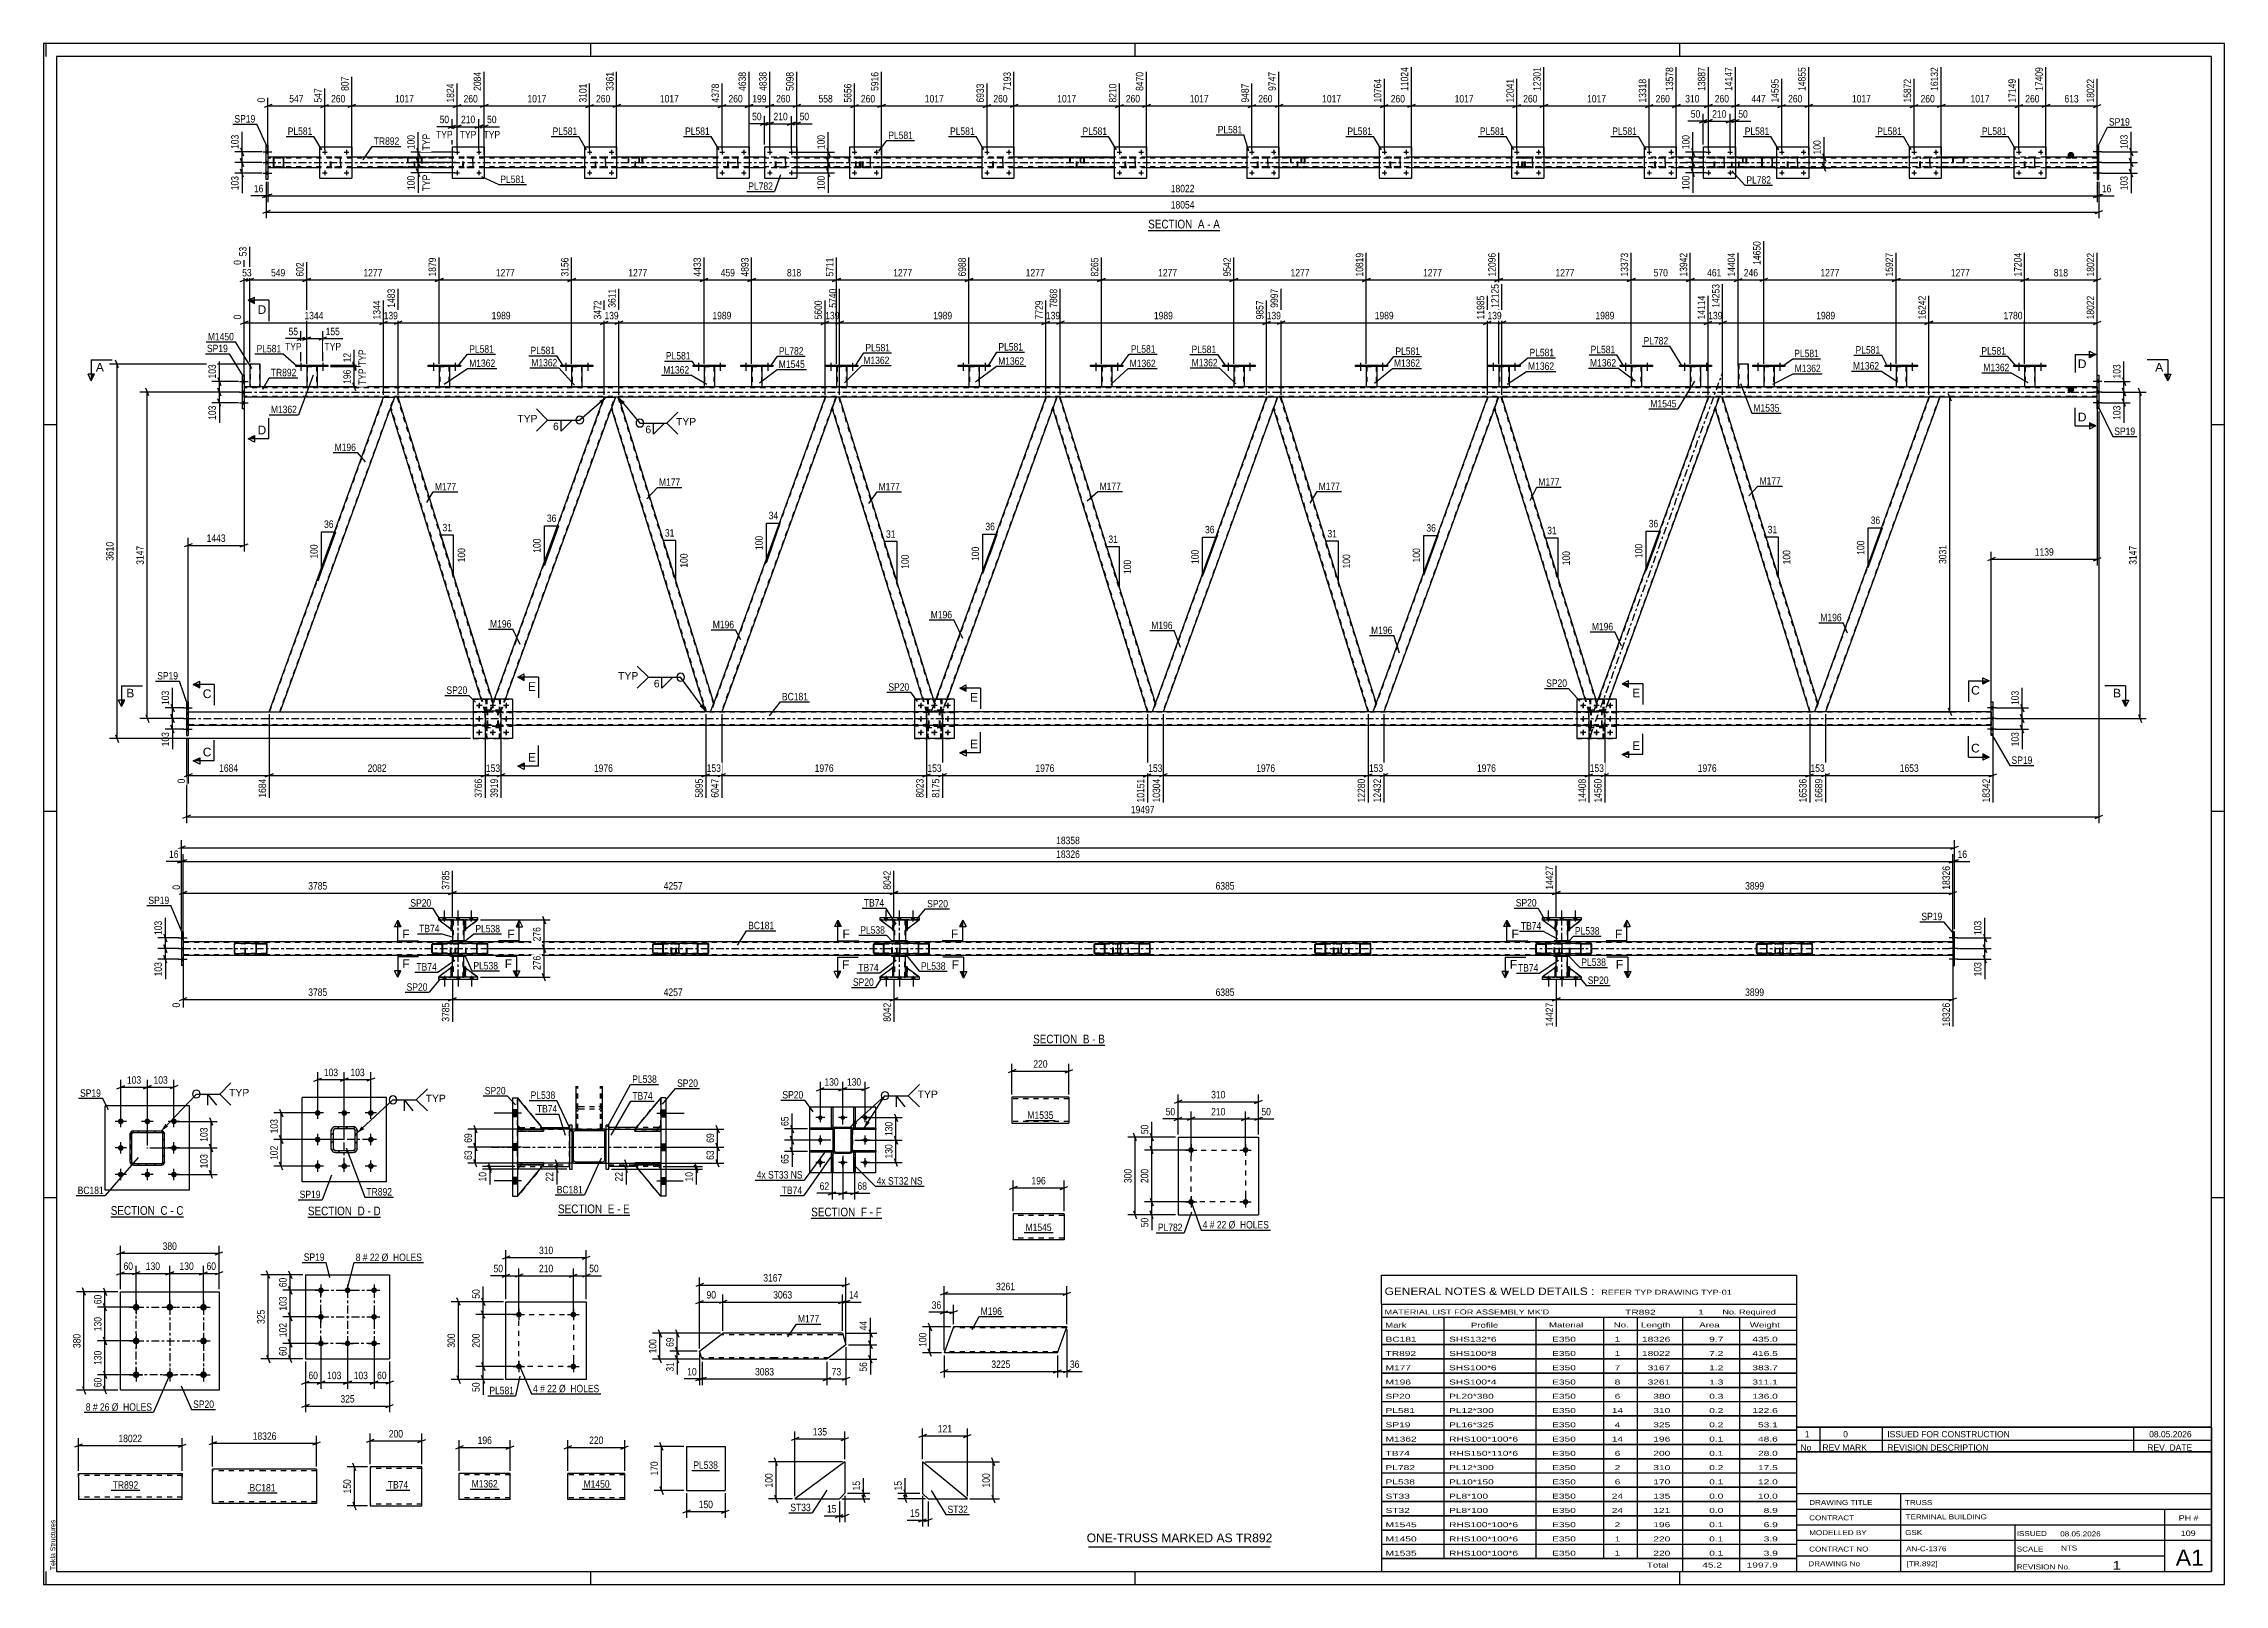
# Model space of a CAD drawing. Header units: millimetres. Extents: x 0 to 841, y 0 to 594.
import ezdxf

# ---------------------------------------------------------------- set-up
doc = ezdxf.new("R2010")
doc.units = ezdxf.units.MM
doc.linetypes.add('DXK_LINE_DOT2', pattern=[3.9198, 1.9599, -1.9599])
doc.linetypes.add('DXK_LINE_DOT3', pattern=[5.9187, 2.979, -0.9799, 0.9799, -0.9799])
doc.styles.add('Arial', font='ARIAL.TTF', dxfattribs={"height": 0.2})
doc.styles.add('Arial Narrow', font='ARIALN.TTF', dxfattribs={"height": 0.2})

# ---------------------------------------------------------------- blocks, each defined once
blk = doc.blocks.new('Unknown-318884981-1133')
at = {"color": 5, "linetype": 'Continuous'}
for p, q in [((841, 594), (0, 594)), ((0, 594), (0, 0)), ((1, 589), (1, 594)), ((836, 589), (5, 589)), ((5, 589), (5, 5)), ((211, 589), (211, 594)), ((421, 589), (421, 594)), ((631, 589), (631, 594)), ((836, 5), (836, 589)), ((841, 0), (841, 594)), ((5, 447), (0, 447)), ((841, 447), (836, 447)), ((5, 298), (0, 298)), ((841, 298), (836, 298)), ((5, 149), (0, 149)), ((841, 149), (836, 149)), ((0, 0), (841, 0)), ((1, 0), (1, 5)), ((5, 5), (836, 5)), ((211, 0), (211, 5)), ((421, 0), (421, 5)), ((631, 0), (631, 5))]:
    blk.add_line(p, q, dxfattribs=at)
at = {"color": 174, "linetype": 'Continuous', "style": 'Arial'}
blk.add_text('Tekla Structures', height=1.9102, rotation=90, dxfattribs=at).set_placement((4.5, 5.5))
blk = doc.blocks.new('Unknown-318884981-11 - 2855')
at = {"color": 6, "linetype": 'Continuous'}
blk.add_line((425.98, 522.01), (453.63, 522.01), dxfattribs=at)
at = {"color": 0, "linetype": 'Continuous'}
blk.add_wipeout([(444.09, 522.76), (444.09, 526.26), (425.98, 526.26), (425.98, 522.76)], dxfattribs=at)
blk.add_wipeout([(447.69, 522.76), (447.69, 526.26), (445.14, 526.26), (445.14, 522.76)], dxfattribs=at)
at = {"color": 7, "linetype": 'Continuous', "style": 'Arial Narrow'}
blk.add_text('SECTION ', height=3.34, dxfattribs=at).set_placement((425.98, 522.76))
at = {"color": 0, "linetype": 'Continuous'}
blk.add_wipeout([(450.02, 522.76), (450.02, 526.26), (448.74, 526.26), (448.74, 522.76)], dxfattribs=at)
blk.add_wipeout([(453.63, 522.76), (453.63, 526.26), (451.07, 526.26), (451.07, 522.76)], dxfattribs=at)
at = {"color": 7, "linetype": 'Continuous', "style": 'Arial Narrow'}
for s, p in [('A', (445.14, 522.76)), ('-', (448.74, 522.76)), ('A', (451.07, 522.76))]:
    blk.add_text(s, height=3.34, dxfattribs=at).set_placement(p)
blk = doc.blocks.new('Unknown-318884981-12 - 5566')
at = {"color": 6, "linetype": 'Continuous'}
blk.add_line((381.6, 207.83), (409.25, 207.83), dxfattribs=at)
at = {"color": 0, "linetype": 'Continuous'}
blk.add_wipeout([(399.71, 208.58), (399.71, 212.08), (381.6, 212.08), (381.6, 208.58)], dxfattribs=at)
blk.add_wipeout([(403.32, 208.58), (403.32, 212.08), (400.76, 212.08), (400.76, 208.58)], dxfattribs=at)
at = {"color": 7, "linetype": 'Continuous', "style": 'Arial Narrow'}
blk.add_text('SECTION ', height=3.34, dxfattribs=at).set_placement((381.6, 208.58))
at = {"color": 0, "linetype": 'Continuous'}
blk.add_wipeout([(405.64, 208.58), (405.64, 212.08), (404.37, 212.08), (404.37, 208.58)], dxfattribs=at)
blk.add_wipeout([(409.25, 208.58), (409.25, 212.08), (406.69, 212.08), (406.69, 208.58)], dxfattribs=at)
at = {"color": 7, "linetype": 'Continuous', "style": 'Arial Narrow'}
for s, p in [('B', (400.76, 208.58)), ('B', (406.69, 208.58)), ('-', (404.37, 208.58))]:
    blk.add_text(s, height=3.34, dxfattribs=at).set_placement(p)
blk = doc.blocks.new('Unknown-318884981-13 - 6981')
at = {"color": 6, "linetype": 'Continuous'}
blk.add_line((25.88, 141.72), (53.95, 141.72), dxfattribs=at)
at = {"color": 0, "linetype": 'Continuous'}
blk.add_wipeout([(43.99, 142.47), (43.99, 145.97), (25.88, 145.97), (25.88, 142.47)], dxfattribs=at)
blk.add_wipeout([(47.81, 142.47), (47.81, 145.97), (45.04, 145.97), (45.04, 142.47)], dxfattribs=at)
at = {"color": 7, "linetype": 'Continuous', "style": 'Arial Narrow'}
blk.add_text('SECTION ', height=3.34, dxfattribs=at).set_placement((25.88, 142.47))
at = {"color": 0, "linetype": 'Continuous'}
blk.add_wipeout([(50.14, 142.47), (50.14, 145.97), (48.86, 145.97), (48.86, 142.47)], dxfattribs=at)
blk.add_wipeout([(53.95, 142.47), (53.95, 145.97), (51.19, 145.97), (51.19, 142.47)], dxfattribs=at)
at = {"color": 7, "linetype": 'Continuous', "style": 'Arial Narrow'}
for s, p in [('C', (45.04, 142.47)), ('-', (48.86, 142.47)), ('C', (51.19, 142.47))]:
    blk.add_text(s, height=3.34, dxfattribs=at).set_placement(p)
blk = doc.blocks.new('Unknown-318884981-14 - 1580')
at = {"color": 6, "linetype": 'Continuous'}
blk.add_line((101.91, 141.54), (129.98, 141.54), dxfattribs=at)
at = {"color": 0, "linetype": 'Continuous'}
blk.add_wipeout([(120.02, 142.29), (120.02, 145.79), (101.91, 145.79), (101.91, 142.29)], dxfattribs=at)
blk.add_wipeout([(123.84, 142.29), (123.84, 145.79), (121.07, 145.79), (121.07, 142.29)], dxfattribs=at)
at = {"color": 7, "linetype": 'Continuous', "style": 'Arial Narrow'}
blk.add_text('SECTION ', height=3.34, dxfattribs=at).set_placement((101.91, 142.29))
at = {"color": 0, "linetype": 'Continuous'}
blk.add_wipeout([(126.16, 142.29), (126.16, 145.79), (124.89, 145.79), (124.89, 142.29)], dxfattribs=at)
blk.add_wipeout([(129.98, 142.29), (129.98, 145.79), (127.21, 145.79), (127.21, 142.29)], dxfattribs=at)
at = {"color": 7, "linetype": 'Continuous', "style": 'Arial Narrow'}
for s, p in [('D', (121.07, 142.29)), ('-', (124.89, 142.29)), ('D', (127.21, 142.29))]:
    blk.add_text(s, height=3.34, dxfattribs=at).set_placement(p)
blk = doc.blocks.new('Unknown-318884981-15 - 1248')
at = {"color": 6, "linetype": 'Continuous'}
blk.add_line((198.38, 142.35), (226.03, 142.35), dxfattribs=at)
at = {"color": 0, "linetype": 'Continuous'}
blk.add_wipeout([(216.49, 143.1), (216.49, 146.6), (198.38, 146.6), (198.38, 143.1)], dxfattribs=at)
blk.add_wipeout([(220.1, 143.1), (220.1, 146.6), (217.54, 146.6), (217.54, 143.1)], dxfattribs=at)
at = {"color": 7, "linetype": 'Continuous', "style": 'Arial Narrow'}
blk.add_text('SECTION ', height=3.34, dxfattribs=at).set_placement((198.38, 143.1))
at = {"color": 0, "linetype": 'Continuous'}
blk.add_wipeout([(222.42, 143.1), (222.42, 146.6), (221.15, 146.6), (221.15, 143.1)], dxfattribs=at)
blk.add_wipeout([(226.03, 143.1), (226.03, 146.6), (223.47, 146.6), (223.47, 143.1)], dxfattribs=at)
at = {"color": 7, "linetype": 'Continuous', "style": 'Arial Narrow'}
for s, p in [('E', (217.54, 143.1)), ('-', (221.15, 143.1)), ('E', (223.47, 143.1))]:
    blk.add_text(s, height=3.34, dxfattribs=at).set_placement(p)
blk = doc.blocks.new('Unknown-318884981-17 - 6100')
at = {"color": 6, "linetype": 'Continuous'}
blk.add_line((296.01, 141.14), (323.23, 141.14), dxfattribs=at)
at = {"color": 0, "linetype": 'Continuous'}
blk.add_wipeout([(314.12, 141.89), (314.12, 145.39), (296.01, 145.39), (296.01, 141.89)], dxfattribs=at)
blk.add_wipeout([(317.51, 141.89), (317.51, 145.39), (315.17, 145.39), (315.17, 141.89)], dxfattribs=at)
at = {"color": 7, "linetype": 'Continuous', "style": 'Arial Narrow'}
blk.add_text('SECTION ', height=3.34, dxfattribs=at).set_placement((296.01, 141.89))
at = {"color": 0, "linetype": 'Continuous'}
blk.add_wipeout([(319.84, 141.89), (319.84, 145.39), (318.56, 145.39), (318.56, 141.89)], dxfattribs=at)
blk.add_wipeout([(323.23, 141.89), (323.23, 145.39), (320.89, 145.39), (320.89, 141.89)], dxfattribs=at)
at = {"color": 7, "linetype": 'Continuous', "style": 'Arial Narrow'}
for s, p in [('F', (315.17, 141.89)), ('-', (318.56, 141.89)), ('F', (320.89, 141.89))]:
    blk.add_text(s, height=3.34, dxfattribs=at).set_placement(p)
blk = doc.blocks.new('Bolt-318884981-2862 - 2855')
at = {"linetype": 'Continuous'}
for points in [[(313.18, 552.17, -1), (312.3, 552.17, -1)], [(321.58, 552.17, -1), (320.7, 552.17, -1)]]:
    blk.add_hatch(color=1, dxfattribs=at).paths.add_polyline_path(points)
at = {"color": 1, "linetype": 'Continuous'}
for p, q in [((311.86, 552.17), (313.62, 552.17)), ((312.74, 553.05), (312.74, 551.29)), ((320.26, 552.17), (322.02, 552.17)), ((321.14, 553.05), (321.14, 551.29))]:
    blk.add_line(p, q, dxfattribs=at)
blk = doc.blocks.new('Bolt-318884981-2857 - 2855')
at = {"linetype": 'Continuous'}
for points in [[(721.82, 544.17, -1), (720.94, 544.17, -1)], [(730.22, 544.17, -1), (729.34, 544.17, -1)]]:
    blk.add_hatch(color=1, dxfattribs=at).paths.add_polyline_path(points)
at = {"color": 1, "linetype": 'Continuous'}
for p, q in [((720.5, 544.17), (722.26, 544.17)), ((721.38, 545.05), (721.38, 543.29)), ((728.9, 544.17), (730.66, 544.17)), ((729.78, 545.05), (729.78, 543.29))]:
    blk.add_line(p, q, dxfattribs=at)
blk = doc.blocks.new('Bolt-318884981-2858 - 2855')
at = {"linetype": 'Continuous'}
for points in [[(721.82, 552.17, -1), (720.94, 552.17, -1)], [(730.22, 552.17, -1), (729.34, 552.17, -1)]]:
    blk.add_hatch(color=1, dxfattribs=at).paths.add_polyline_path(points)
at = {"color": 1, "linetype": 'Continuous'}
for p, q in [((720.5, 552.17), (722.26, 552.17)), ((721.38, 553.05), (721.38, 551.29)), ((728.9, 552.17), (730.66, 552.17)), ((729.78, 553.05), (729.78, 551.29))]:
    blk.add_line(p, q, dxfattribs=at)
blk = doc.blocks.new('Part-318884981-2923 - 2855')
at = {"color": 2, "linetype": 'Continuous'}
for p, q in [((157.5, 554.17), (157.5, 542.17)), ((157.5, 554.17), (169.9, 554.17)), ((169.9, 554.17), (169.9, 542.17)), ((157.5, 542.17), (169.9, 542.17))]:
    blk.add_line(p, q, dxfattribs=at)
blk = doc.blocks.new('Bolt-318884981-2859 - 2855')
at = {"linetype": 'Continuous'}
for points in [[(762.2, 544.17, -1), (761.32, 544.17, -1)], [(770.6, 544.17, -1), (769.72, 544.17, -1)]]:
    blk.add_hatch(color=1, dxfattribs=at).paths.add_polyline_path(points)
at = {"color": 1, "linetype": 'Continuous'}
for p, q in [((760.88, 544.17), (762.64, 544.17)), ((761.76, 545.05), (761.76, 543.29)), ((769.28, 544.17), (771.04, 544.17)), ((770.16, 545.05), (770.16, 543.29))]:
    blk.add_line(p, q, dxfattribs=at)
blk = doc.blocks.new('Part-318884981-2924 - 2855')
at = {"color": 7, "linetype": 'DXK_LINE_DOT2'}
for p, q in [((110.62, 549.69), (110.65, 549.87)), ((110.65, 549.87), (110.62, 549.69)), ((110.62, 546.65), (110.62, 549.69)), ((110.86, 549.69), (110.88, 549.78)), ((110.86, 546.65), (110.86, 549.69)), ((110.88, 549.78), (110.93, 549.86)), ((110.91, 550.13), (111.1, 550.17)), ((111.1, 550.17), (110.91, 550.13)), ((110.93, 549.86), (111.01, 549.91)), ((111.01, 549.91), (111.1, 549.93)), ((114.14, 550.17), (111.1, 550.17)), ((114.14, 549.93), (111.1, 549.93)), ((114.14, 550.17), (114.32, 550.13)), ((114.32, 550.13), (114.14, 550.17)), ((114.14, 549.93), (114.23, 549.91)), ((114.23, 549.91), (114.31, 549.86)), ((114.31, 549.86), (114.36, 549.78)), ((114.36, 549.78), (114.38, 549.69)), ((114.38, 549.69), (114.38, 546.65)), ((114.58, 549.87), (114.62, 549.69)), ((114.62, 549.69), (114.58, 549.87)), ((114.62, 546.65), (114.62, 549.69)), ((110.65, 546.46), (110.62, 546.65)), ((110.62, 546.65), (110.65, 546.46)), ((110.88, 546.55), (110.86, 546.65)), ((110.93, 546.48), (110.88, 546.55)), ((111.1, 546.17), (110.91, 546.2)), ((110.91, 546.2), (111.1, 546.17)), ((111.01, 546.42), (110.93, 546.48)), ((111.1, 546.41), (111.01, 546.42)), ((114.14, 546.41), (111.1, 546.41)), ((114.14, 546.17), (111.1, 546.17)), ((114.23, 546.42), (114.14, 546.41)), ((114.32, 546.2), (114.14, 546.17)), ((114.14, 546.17), (114.32, 546.2)), ((114.31, 546.48), (114.23, 546.42)), ((114.36, 546.55), (114.31, 546.48)), ((114.38, 546.65), (114.36, 546.55)), ((114.62, 546.65), (114.58, 546.46)), ((114.58, 546.46), (114.62, 546.65))]:
    blk.add_line(p, q, dxfattribs=at)
at = {"color": 7, "linetype": 'DXK_LINE_DOT3'}
blk.add_line((112.62, 548.17), (112.62, 548.17), dxfattribs=at)
at = {"color": 7, "linetype": 'DXK_LINE_DOT2'}
for centre, start, end in [((111.1, 549.69), 112.5, 157.5), ((111.1, 549.69), 112.5, 157.5), ((114.14, 549.69), 22.5, 67.5), ((114.14, 549.69), 22.5, 67.5), ((111.1, 546.65), 202.5, 247.5), ((111.1, 546.65), 202.5, 247.5), ((114.14, 546.65), 292.5, 337.5), ((114.14, 546.65), 292.5, 337.5)]:
    blk.add_arc(centre, 0.48, start, end, dxfattribs=at)
blk = doc.blocks.new('Bolt-318884981-2860 - 2855')
at = {"linetype": 'Continuous'}
for points in [[(762.2, 552.17, -1), (761.32, 552.17, -1)], [(770.6, 552.17, -1), (769.72, 552.17, -1)]]:
    blk.add_hatch(color=1, dxfattribs=at).paths.add_polyline_path(points)
at = {"color": 1, "linetype": 'Continuous'}
for p, q in [((760.88, 552.17), (762.64, 552.17)), ((761.76, 553.05), (761.76, 551.29)), ((769.28, 552.17), (771.04, 552.17)), ((770.16, 553.05), (770.16, 551.29))]:
    blk.add_line(p, q, dxfattribs=at)
blk = doc.blocks.new('Bolt-318884981-2861 - 2855')
at = {"linetype": 'Continuous'}
for points in [[(313.18, 544.17, -1), (312.3, 544.17, -1)], [(321.58, 544.17, -1), (320.7, 544.17, -1)]]:
    blk.add_hatch(color=1, dxfattribs=at).paths.add_polyline_path(points)
at = {"color": 1, "linetype": 'Continuous'}
for p, q in [((311.86, 544.17), (313.62, 544.17)), ((312.74, 545.05), (312.74, 543.29)), ((320.26, 544.17), (322.02, 544.17)), ((321.14, 545.05), (321.14, 543.29))]:
    blk.add_line(p, q, dxfattribs=at)
blk = doc.blocks.new('Bolt-318884981-2863 - 2855')
at = {"linetype": 'Continuous'}
for points in [[(415.34, 544.17, -1), (414.46, 544.17, -1)], [(423.74, 544.17, -1), (422.86, 544.17, -1)]]:
    blk.add_hatch(color=1, dxfattribs=at).paths.add_polyline_path(points)
at = {"color": 1, "linetype": 'Continuous'}
for p, q in [((414.02, 544.17), (415.78, 544.17)), ((414.9, 545.05), (414.9, 543.29)), ((422.42, 544.17), (424.18, 544.17)), ((423.3, 545.05), (423.3, 543.29))]:
    blk.add_line(p, q, dxfattribs=at)
blk = doc.blocks.new('Bolt-318884981-2864 - 2855')
at = {"linetype": 'Continuous'}
for points in [[(415.34, 552.17, -1), (414.46, 552.17, -1)], [(423.74, 552.17, -1), (422.86, 552.17, -1)]]:
    blk.add_hatch(color=1, dxfattribs=at).paths.add_polyline_path(points)
at = {"color": 1, "linetype": 'Continuous'}
for p, q in [((414.02, 552.17), (415.78, 552.17)), ((414.9, 553.05), (414.9, 551.29)), ((422.42, 552.17), (424.18, 552.17)), ((423.3, 553.05), (423.3, 551.29))]:
    blk.add_line(p, q, dxfattribs=at)
blk = doc.blocks.new('Part-318884981-2929 - 2855')
at = {"color": 2, "linetype": 'Continuous'}
for p, q in [((106.42, 554.17), (106.42, 542.17)), ((106.42, 554.17), (118.82, 554.17)), ((118.82, 554.17), (118.82, 542.17)), ((106.42, 542.17), (118.82, 542.17))]:
    blk.add_line(p, q, dxfattribs=at)
blk = doc.blocks.new('Bolt-318884981-2865 - 2855')
at = {"linetype": 'Continuous'}
for points in [[(466.42, 544.17, -1), (465.54, 544.17, -1)], [(474.82, 544.17, -1), (473.94, 544.17, -1)]]:
    blk.add_hatch(color=1, dxfattribs=at).paths.add_polyline_path(points)
at = {"color": 1, "linetype": 'Continuous'}
for p, q in [((465.1, 544.17), (466.86, 544.17)), ((465.98, 545.05), (465.98, 543.29)), ((473.5, 544.17), (475.26, 544.17)), ((474.38, 545.05), (474.38, 543.29))]:
    blk.add_line(p, q, dxfattribs=at)
blk = doc.blocks.new('Part-318884981-2930 - 2855')
at = {"color": 2, "linetype": 'Continuous'}
for p, q in [((88.68, 549.87), (88.64, 549.69)), ((88.64, 546.65), (88.64, 549.69)), ((88.88, 549.69), (88.9, 549.78)), ((88.88, 546.65), (88.88, 549.69)), ((88.9, 549.78), (88.95, 549.86)), ((89.12, 550.17), (88.94, 550.13)), ((88.95, 549.86), (89.03, 549.91)), ((89.03, 549.91), (89.12, 549.93)), ((92.16, 550.17), (89.12, 550.17)), ((92.16, 549.93), (89.12, 549.93)), ((92.34, 550.13), (92.16, 550.17)), ((92.16, 549.93), (92.25, 549.91)), ((92.25, 549.91), (92.33, 549.86)), ((92.33, 549.86), (92.38, 549.78)), ((92.38, 549.78), (92.4, 549.69)), ((92.4, 549.69), (92.4, 546.65)), ((92.64, 549.69), (92.6, 549.87)), ((92.64, 546.65), (92.64, 549.69)), ((88.64, 546.65), (88.68, 546.46)), ((88.9, 546.55), (88.88, 546.65)), ((88.95, 546.48), (88.9, 546.55)), ((88.94, 546.2), (89.12, 546.17)), ((89.03, 546.42), (88.95, 546.48)), ((89.12, 546.41), (89.03, 546.42)), ((92.16, 546.41), (89.12, 546.41)), ((92.16, 546.17), (89.12, 546.17)), ((92.25, 546.42), (92.16, 546.41)), ((92.16, 546.17), (92.34, 546.2)), ((92.33, 546.48), (92.25, 546.42)), ((92.38, 546.55), (92.33, 546.48)), ((92.4, 546.65), (92.38, 546.55)), ((92.6, 546.46), (92.64, 546.65))]:
    blk.add_line(p, q, dxfattribs=at)
at = {"color": 7, "linetype": 'DXK_LINE_DOT2'}
for p, q in [((88.64, 549.69), (88.68, 549.87)), ((88.94, 550.13), (89.12, 550.17)), ((92.16, 550.17), (92.34, 550.13)), ((92.6, 549.87), (92.64, 549.69)), ((88.68, 546.46), (88.64, 546.65)), ((89.12, 546.17), (88.94, 546.2)), ((92.34, 546.2), (92.16, 546.17)), ((92.64, 546.65), (92.6, 546.46))]:
    blk.add_line(p, q, dxfattribs=at)
at = {"color": 2, "linetype": 'Continuous'}
for centre, start, end in [((89.12, 549.69), 112.5, 157.5), ((92.16, 549.69), 22.5, 67.5), ((89.12, 546.65), 202.5, 247.5), ((92.16, 546.65), 292.5, 337.5)]:
    blk.add_arc(centre, 0.48, start, end, dxfattribs=at)
at = {"color": 7, "linetype": 'DXK_LINE_DOT2'}
for centre, start, end in [((89.12, 549.69), 112.5, 157.5), ((92.16, 549.69), 22.5, 67.5), ((89.12, 546.65), 202.5, 247.5), ((92.16, 546.65), 292.5, 337.5)]:
    blk.add_arc(centre, 0.48, start, end, dxfattribs=at)
blk = doc.blocks.new('Bolt-318884981-2866 - 2855')
at = {"linetype": 'Continuous'}
for points in [[(466.42, 552.17, -1), (465.54, 552.17, -1)], [(474.82, 552.17, -1), (473.94, 552.17, -1)]]:
    blk.add_hatch(color=1, dxfattribs=at).paths.add_polyline_path(points)
at = {"color": 1, "linetype": 'Continuous'}
for p, q in [((465.1, 552.17), (466.86, 552.17)), ((465.98, 553.05), (465.98, 551.29)), ((473.5, 552.17), (475.26, 552.17)), ((474.38, 553.05), (474.38, 551.29))]:
    blk.add_line(p, q, dxfattribs=at)
blk = doc.blocks.new('Bolt-318884981-2931 - 2855')
at = {"linetype": 'Continuous'}
for points in [[(364.26, 544.17, -1), (363.38, 544.17, -1)], [(372.66, 544.17, -1), (371.78, 544.17, -1)]]:
    blk.add_hatch(color=1, dxfattribs=at).paths.add_polyline_path(points)
at = {"color": 1, "linetype": 'Continuous'}
for p, q in [((362.94, 544.17), (364.7, 544.17)), ((363.82, 545.05), (363.82, 543.29)), ((371.34, 544.17), (373.1, 544.17)), ((372.22, 545.05), (372.22, 543.29))]:
    blk.add_line(p, q, dxfattribs=at)
blk = doc.blocks.new('Bolt-318884981-2867 - 2855')
at = {"linetype": 'Continuous'}
for points in [[(517.5, 544.17, -1), (516.62, 544.17, -1)], [(525.9, 544.17, -1), (525.02, 544.17, -1)]]:
    blk.add_hatch(color=1, dxfattribs=at).paths.add_polyline_path(points)
at = {"color": 1, "linetype": 'Continuous'}
for p, q in [((516.18, 544.17), (517.94, 544.17)), ((517.06, 545.05), (517.06, 543.29)), ((524.58, 544.17), (526.34, 544.17)), ((525.46, 545.05), (525.46, 543.29))]:
    blk.add_line(p, q, dxfattribs=at)
blk = doc.blocks.new('Bolt-318884981-2932 - 2855')
at = {"linetype": 'Continuous'}
for points in [[(364.26, 552.17, -1), (363.38, 552.17, -1)], [(372.66, 552.17, -1), (371.78, 552.17, -1)]]:
    blk.add_hatch(color=1, dxfattribs=at).paths.add_polyline_path(points)
at = {"color": 1, "linetype": 'Continuous'}
for p, q in [((362.94, 552.17), (364.7, 552.17)), ((363.82, 553.05), (363.82, 551.29)), ((371.34, 552.17), (373.1, 552.17)), ((372.22, 553.05), (372.22, 551.29))]:
    blk.add_line(p, q, dxfattribs=at)
blk = doc.blocks.new('Bolt-318884981-2868 - 2855')
at = {"linetype": 'Continuous'}
for points in [[(517.5, 552.17, -1), (516.62, 552.17, -1)], [(525.9, 552.17, -1), (525.02, 552.17, -1)]]:
    blk.add_hatch(color=1, dxfattribs=at).paths.add_polyline_path(points)
at = {"color": 1, "linetype": 'Continuous'}
for p, q in [((516.18, 552.17), (517.94, 552.17)), ((517.06, 553.05), (517.06, 551.29)), ((524.58, 552.17), (526.34, 552.17)), ((525.46, 553.05), (525.46, 551.29))]:
    blk.add_line(p, q, dxfattribs=at)
blk = doc.blocks.new('Part-318884981-2937 - 2855')
at = {"color": 2, "linetype": 'Continuous'}
for p, q in [((310.74, 554.17), (310.74, 542.17)), ((310.74, 554.17), (323.14, 554.17)), ((323.14, 554.17), (323.14, 542.17)), ((310.74, 542.17), (323.14, 542.17))]:
    blk.add_line(p, q, dxfattribs=at)
blk = doc.blocks.new('Part-318884981-2873 - 2855')
at = {"color": 2, "linetype": 'Continuous'}
for p, q in [((668.3, 554.17), (668.3, 542.17)), ((668.3, 554.17), (680.7, 554.17)), ((680.7, 554.17), (680.7, 542.17)), ((668.3, 542.17), (680.7, 542.17))]:
    blk.add_line(p, q, dxfattribs=at)
blk = doc.blocks.new('Part-318884981-2938 - 2855')
at = {"color": 7, "linetype": 'DXK_LINE_DOT2'}
for p, q in [((263.86, 549.69), (263.9, 549.87)), ((263.9, 549.87), (263.86, 549.69)), ((263.86, 546.65), (263.86, 549.69)), ((264.1, 549.69), (264.12, 549.78)), ((264.1, 546.65), (264.1, 549.69)), ((264.12, 549.78), (264.17, 549.86)), ((264.16, 550.13), (264.34, 550.17)), ((264.34, 550.17), (264.16, 550.13)), ((264.17, 549.86), (264.25, 549.91)), ((264.25, 549.91), (264.34, 549.93)), ((267.38, 550.17), (264.34, 550.17)), ((267.38, 549.93), (264.34, 549.93)), ((267.38, 550.17), (267.56, 550.13)), ((267.56, 550.13), (267.38, 550.17)), ((267.38, 549.93), (267.47, 549.91)), ((267.47, 549.91), (267.55, 549.86)), ((267.55, 549.86), (267.6, 549.78)), ((267.6, 549.78), (267.62, 549.69)), ((267.62, 549.69), (267.62, 546.65)), ((267.82, 549.87), (267.86, 549.69)), ((267.86, 549.69), (267.82, 549.87)), ((267.86, 546.65), (267.86, 549.69)), ((263.9, 546.46), (263.86, 546.65)), ((263.86, 546.65), (263.9, 546.46)), ((264.12, 546.55), (264.1, 546.65)), ((264.17, 546.48), (264.12, 546.55)), ((264.34, 546.17), (264.16, 546.2)), ((264.16, 546.2), (264.34, 546.17)), ((264.25, 546.42), (264.17, 546.48)), ((264.34, 546.41), (264.25, 546.42)), ((267.38, 546.41), (264.34, 546.41)), ((267.38, 546.17), (264.34, 546.17)), ((267.47, 546.42), (267.38, 546.41)), ((267.56, 546.2), (267.38, 546.17)), ((267.38, 546.17), (267.56, 546.2)), ((267.55, 546.48), (267.47, 546.42)), ((267.6, 546.55), (267.55, 546.48)), ((267.62, 546.65), (267.6, 546.55)), ((267.86, 546.65), (267.82, 546.46)), ((267.82, 546.46), (267.86, 546.65))]:
    blk.add_line(p, q, dxfattribs=at)
at = {"color": 7, "linetype": 'DXK_LINE_DOT3'}
blk.add_line((265.86, 548.17), (265.86, 548.17), dxfattribs=at)
at = {"color": 7, "linetype": 'DXK_LINE_DOT2'}
for centre, start, end in [((264.34, 549.69), 112.5, 157.5), ((264.34, 549.69), 112.5, 157.5), ((267.38, 549.69), 22.5, 67.5), ((267.38, 549.69), 22.5, 67.5), ((264.34, 546.65), 202.5, 247.5), ((264.34, 546.65), 202.5, 247.5), ((267.38, 546.65), 292.5, 337.5), ((267.38, 546.65), 292.5, 337.5)]:
    blk.add_arc(centre, 0.48, start, end, dxfattribs=at)
blk = doc.blocks.new('Part-318884981-2874 - 2855')
at = {"color": 7, "linetype": 'DXK_LINE_DOT2'}
for p, q in [((723.58, 549.69), (723.62, 549.87)), ((723.62, 549.87), (723.58, 549.69)), ((723.58, 546.65), (723.58, 549.69)), ((723.82, 549.69), (723.84, 549.78)), ((723.82, 546.65), (723.82, 549.69)), ((723.84, 549.78), (723.89, 549.86)), ((723.88, 550.13), (724.06, 550.17)), ((724.06, 550.17), (723.88, 550.13)), ((723.89, 549.86), (723.97, 549.91)), ((723.97, 549.91), (724.06, 549.93)), ((727.1, 550.17), (724.06, 550.17)), ((727.1, 549.93), (724.06, 549.93)), ((727.1, 550.17), (727.29, 550.13)), ((727.29, 550.13), (727.1, 550.17)), ((727.1, 549.93), (727.2, 549.91)), ((727.2, 549.91), (727.27, 549.86)), ((727.27, 549.86), (727.33, 549.78)), ((727.33, 549.78), (727.34, 549.69)), ((727.34, 549.69), (727.34, 546.65)), ((727.55, 549.87), (727.58, 549.69)), ((727.58, 549.69), (727.55, 549.87)), ((727.58, 546.65), (727.58, 549.69)), ((723.62, 546.46), (723.58, 546.65)), ((723.58, 546.65), (723.62, 546.46)), ((723.84, 546.55), (723.82, 546.65)), ((723.89, 546.48), (723.84, 546.55)), ((724.06, 546.17), (723.88, 546.2)), ((723.88, 546.2), (724.06, 546.17)), ((723.97, 546.42), (723.89, 546.48)), ((724.06, 546.41), (723.97, 546.42)), ((727.1, 546.41), (724.06, 546.41)), ((727.1, 546.17), (724.06, 546.17)), ((727.2, 546.42), (727.1, 546.41)), ((727.29, 546.2), (727.1, 546.17)), ((727.1, 546.17), (727.29, 546.2)), ((727.27, 546.48), (727.2, 546.42)), ((727.33, 546.55), (727.27, 546.48)), ((727.34, 546.65), (727.33, 546.55)), ((727.58, 546.65), (727.55, 546.46)), ((727.55, 546.46), (727.58, 546.65))]:
    blk.add_line(p, q, dxfattribs=at)
at = {"color": 7, "linetype": 'DXK_LINE_DOT3'}
blk.add_line((725.58, 548.17), (725.58, 548.17), dxfattribs=at)
at = {"color": 7, "linetype": 'DXK_LINE_DOT2'}
for centre, start, end in [((724.06, 549.69), 112.5, 157.5), ((724.06, 549.69), 112.5, 157.5), ((727.1, 549.69), 22.5, 67.5), ((727.1, 549.69), 22.5, 67.5), ((724.06, 546.65), 202.5, 247.5), ((724.06, 546.65), 202.5, 247.5), ((727.1, 546.65), 292.5, 337.5), ((727.1, 546.65), 292.5, 337.5)]:
    blk.add_arc(centre, 0.48, start, end, dxfattribs=at)
blk = doc.blocks.new('Part-318884981-2943 - 2855')
at = {"color": 2, "linetype": 'Continuous'}
for p, q in [((259.66, 554.17), (259.66, 542.17)), ((259.66, 554.17), (272.06, 554.17)), ((272.06, 554.17), (272.06, 542.17)), ((259.66, 542.17), (272.06, 542.17))]:
    blk.add_line(p, q, dxfattribs=at)
blk = doc.blocks.new('Part-318884981-2879 - 2855')
at = {"color": 2, "linetype": 'Continuous'}
for p, q in [((719.38, 554.17), (719.38, 542.17)), ((719.38, 554.17), (731.78, 554.17)), ((731.78, 554.17), (731.78, 542.17)), ((719.38, 542.17), (731.78, 542.17))]:
    blk.add_line(p, q, dxfattribs=at)
blk = doc.blocks.new('Part-318884981-2944 - 2855')
at = {"color": 7, "linetype": 'DXK_LINE_DOT2'}
for p, q in [((212.78, 549.69), (212.81, 549.87)), ((212.81, 549.87), (212.78, 549.69)), ((212.78, 546.65), (212.78, 549.69)), ((213.02, 549.69), (213.04, 549.78)), ((213.02, 546.65), (213.02, 549.69)), ((213.04, 549.78), (213.09, 549.86)), ((213.07, 550.13), (213.26, 550.17)), ((213.26, 550.17), (213.07, 550.13)), ((213.09, 549.86), (213.17, 549.91)), ((213.17, 549.91), (213.26, 549.93)), ((216.3, 550.17), (213.26, 550.17)), ((216.3, 549.93), (213.26, 549.93)), ((216.3, 550.17), (216.48, 550.13)), ((216.48, 550.13), (216.3, 550.17)), ((216.3, 549.93), (216.39, 549.91)), ((216.39, 549.91), (216.47, 549.86)), ((216.47, 549.86), (216.52, 549.78)), ((216.52, 549.78), (216.54, 549.69)), ((216.54, 549.69), (216.54, 546.65)), ((216.74, 549.87), (216.78, 549.69)), ((216.78, 549.69), (216.74, 549.87)), ((216.78, 546.65), (216.78, 549.69)), ((212.81, 546.46), (212.78, 546.65)), ((212.78, 546.65), (212.81, 546.46)), ((213.04, 546.55), (213.02, 546.65)), ((213.09, 546.48), (213.04, 546.55)), ((213.26, 546.17), (213.07, 546.2)), ((213.07, 546.2), (213.26, 546.17)), ((213.17, 546.42), (213.09, 546.48)), ((213.26, 546.41), (213.17, 546.42)), ((216.3, 546.41), (213.26, 546.41)), ((216.3, 546.17), (213.26, 546.17)), ((216.39, 546.42), (216.3, 546.41)), ((216.48, 546.2), (216.3, 546.17)), ((216.3, 546.17), (216.48, 546.2)), ((216.47, 546.48), (216.39, 546.42)), ((216.52, 546.55), (216.47, 546.48)), ((216.54, 546.65), (216.52, 546.55)), ((216.78, 546.65), (216.74, 546.46)), ((216.74, 546.46), (216.78, 546.65))]:
    blk.add_line(p, q, dxfattribs=at)
at = {"color": 7, "linetype": 'DXK_LINE_DOT3'}
blk.add_line((214.78, 548.17), (214.78, 548.17), dxfattribs=at)
at = {"color": 7, "linetype": 'DXK_LINE_DOT2'}
for centre, start, end in [((213.26, 549.69), 112.5, 157.5), ((213.26, 549.69), 112.5, 157.5), ((216.3, 549.69), 22.5, 67.5), ((216.3, 549.69), 22.5, 67.5), ((213.26, 546.65), 202.5, 247.5), ((213.26, 546.65), 202.5, 247.5), ((216.3, 546.65), 292.5, 337.5), ((216.3, 546.65), 292.5, 337.5)]:
    blk.add_arc(centre, 0.48, start, end, dxfattribs=at)
blk = doc.blocks.new('Part-318884981-2880 - 2855')
at = {"color": 7, "linetype": 'DXK_LINE_DOT2'}
for p, q in [((763.96, 549.69), (764, 549.87)), ((764, 549.87), (763.96, 549.69)), ((763.96, 546.65), (763.96, 549.69)), ((764.2, 549.69), (764.22, 549.78)), ((764.2, 546.65), (764.2, 549.69)), ((764.22, 549.78), (764.27, 549.86)), ((764.26, 550.13), (764.44, 550.17)), ((764.44, 550.17), (764.26, 550.13)), ((764.27, 549.86), (764.35, 549.91)), ((764.35, 549.91), (764.44, 549.93)), ((767.48, 550.17), (764.44, 550.17)), ((767.48, 549.93), (764.44, 549.93)), ((767.48, 550.17), (767.67, 550.13)), ((767.67, 550.13), (767.48, 550.17)), ((767.48, 549.93), (767.58, 549.91)), ((767.58, 549.91), (767.65, 549.86)), ((767.65, 549.86), (767.71, 549.78)), ((767.71, 549.78), (767.72, 549.69)), ((767.72, 549.69), (767.72, 546.65)), ((767.93, 549.87), (767.96, 549.69)), ((767.96, 549.69), (767.93, 549.87)), ((767.96, 546.65), (767.96, 549.69)), ((764, 546.46), (763.96, 546.65)), ((763.96, 546.65), (764, 546.46)), ((764.22, 546.55), (764.2, 546.65)), ((764.27, 546.48), (764.22, 546.55)), ((764.44, 546.17), (764.26, 546.2)), ((764.26, 546.2), (764.44, 546.17)), ((764.35, 546.42), (764.27, 546.48)), ((764.44, 546.41), (764.35, 546.42)), ((767.48, 546.41), (764.44, 546.41)), ((767.48, 546.17), (764.44, 546.17)), ((767.58, 546.42), (767.48, 546.41)), ((767.67, 546.2), (767.48, 546.17)), ((767.48, 546.17), (767.67, 546.2)), ((767.65, 546.48), (767.58, 546.42)), ((767.71, 546.55), (767.65, 546.48)), ((767.72, 546.65), (767.71, 546.55)), ((767.96, 546.65), (767.93, 546.46)), ((767.93, 546.46), (767.96, 546.65))]:
    blk.add_line(p, q, dxfattribs=at)
at = {"color": 7, "linetype": 'DXK_LINE_DOT3'}
blk.add_line((765.96, 548.17), (765.96, 548.17), dxfattribs=at)
at = {"color": 7, "linetype": 'DXK_LINE_DOT2'}
for centre, start, end in [((764.44, 549.69), 112.5, 157.5), ((764.44, 549.69), 112.5, 157.5), ((767.48, 549.69), 22.5, 67.5), ((767.48, 549.69), 22.5, 67.5), ((764.44, 546.65), 202.5, 247.5), ((764.44, 546.65), 202.5, 247.5), ((767.48, 546.65), 292.5, 337.5), ((767.48, 546.65), 292.5, 337.5)]:
    blk.add_arc(centre, 0.48, start, end, dxfattribs=at)
blk = doc.blocks.new('Part-318884981-2949 - 2855')
at = {"color": 2, "linetype": 'Continuous'}
for p, q in [((208.58, 554.17), (208.58, 542.17)), ((208.58, 554.17), (220.98, 554.17)), ((220.98, 554.17), (220.98, 542.17)), ((208.58, 542.17), (220.98, 542.17))]:
    blk.add_line(p, q, dxfattribs=at)
blk = doc.blocks.new('Part-318884981-2885 - 2855')
at = {"color": 2, "linetype": 'Continuous'}
for p, q in [((759.76, 554.17), (759.76, 542.17)), ((759.76, 554.17), (772.16, 554.17)), ((772.16, 554.17), (772.16, 542.17)), ((759.76, 542.17), (772.16, 542.17))]:
    blk.add_line(p, q, dxfattribs=at)
blk = doc.blocks.new('Part-318884981-2950 - 2855')
at = {"color": 7, "linetype": 'DXK_LINE_DOT2'}
for p, q in [((161.7, 549.69), (161.73, 549.87)), ((161.73, 549.87), (161.7, 549.69)), ((161.7, 546.65), (161.7, 549.69)), ((161.94, 549.69), (161.96, 549.78)), ((161.94, 546.65), (161.94, 549.69)), ((161.96, 549.78), (162.01, 549.86)), ((161.99, 550.13), (162.18, 550.17)), ((162.18, 550.17), (161.99, 550.13)), ((162.01, 549.86), (162.09, 549.91)), ((162.09, 549.91), (162.18, 549.93)), ((165.22, 550.17), (162.18, 550.17)), ((165.22, 549.93), (162.18, 549.93)), ((165.22, 550.17), (165.4, 550.13)), ((165.4, 550.13), (165.22, 550.17)), ((165.22, 549.93), (165.31, 549.91)), ((165.31, 549.91), (165.39, 549.86)), ((165.39, 549.86), (165.44, 549.78)), ((165.44, 549.78), (165.46, 549.69)), ((165.46, 549.69), (165.46, 546.65)), ((165.66, 549.87), (165.7, 549.69)), ((165.7, 549.69), (165.66, 549.87)), ((165.7, 546.65), (165.7, 549.69)), ((161.73, 546.46), (161.7, 546.65)), ((161.7, 546.65), (161.73, 546.46)), ((161.96, 546.55), (161.94, 546.65)), ((162.01, 546.48), (161.96, 546.55)), ((162.18, 546.17), (161.99, 546.2)), ((161.99, 546.2), (162.18, 546.17)), ((162.09, 546.42), (162.01, 546.48)), ((162.18, 546.41), (162.09, 546.42)), ((165.22, 546.41), (162.18, 546.41)), ((165.22, 546.17), (162.18, 546.17)), ((165.31, 546.42), (165.22, 546.41)), ((165.4, 546.2), (165.22, 546.17)), ((165.22, 546.17), (165.4, 546.2)), ((165.39, 546.48), (165.31, 546.42)), ((165.44, 546.55), (165.39, 546.48)), ((165.46, 546.65), (165.44, 546.55)), ((165.7, 546.65), (165.66, 546.46)), ((165.66, 546.46), (165.7, 546.65))]:
    blk.add_line(p, q, dxfattribs=at)
at = {"color": 7, "linetype": 'DXK_LINE_DOT3'}
blk.add_line((163.7, 548.17), (163.7, 548.17), dxfattribs=at)
at = {"color": 7, "linetype": 'DXK_LINE_DOT2'}
for centre, start, end in [((162.18, 549.69), 112.5, 157.5), ((162.18, 549.69), 112.5, 157.5), ((165.22, 549.69), 22.5, 67.5), ((165.22, 549.69), 22.5, 67.5), ((162.18, 546.65), 202.5, 247.5), ((162.18, 546.65), 202.5, 247.5), ((165.22, 546.65), 292.5, 337.5), ((165.22, 546.65), 292.5, 337.5)]:
    blk.add_arc(centre, 0.48, start, end, dxfattribs=at)
blk = doc.blocks.new('Part-318884981-2886 - 2855')
at = {"color": 7, "linetype": 'DXK_LINE_DOT2'}
for p, q in [((314.94, 549.69), (314.98, 549.87)), ((314.98, 549.87), (314.94, 549.69)), ((314.94, 546.65), (314.94, 549.69)), ((315.18, 549.69), (315.2, 549.78)), ((315.18, 546.65), (315.18, 549.69)), ((315.2, 549.78), (315.25, 549.86)), ((315.24, 550.13), (315.42, 550.17)), ((315.42, 550.17), (315.24, 550.13)), ((315.25, 549.86), (315.33, 549.91)), ((315.33, 549.91), (315.42, 549.93)), ((318.46, 550.17), (315.42, 550.17)), ((318.46, 549.93), (315.42, 549.93)), ((318.46, 550.17), (318.64, 550.13)), ((318.64, 550.13), (318.46, 550.17)), ((318.46, 549.93), (318.55, 549.91)), ((318.55, 549.91), (318.63, 549.86)), ((318.63, 549.86), (318.68, 549.78)), ((318.68, 549.78), (318.7, 549.69)), ((318.7, 549.69), (318.7, 546.65)), ((318.9, 549.87), (318.94, 549.69)), ((318.94, 549.69), (318.9, 549.87)), ((318.94, 546.65), (318.94, 549.69)), ((314.98, 546.46), (314.94, 546.65)), ((314.94, 546.65), (314.98, 546.46)), ((315.2, 546.55), (315.18, 546.65)), ((315.25, 546.48), (315.2, 546.55)), ((315.42, 546.17), (315.24, 546.2)), ((315.24, 546.2), (315.42, 546.17)), ((315.33, 546.42), (315.25, 546.48)), ((315.42, 546.41), (315.33, 546.42)), ((318.46, 546.41), (315.42, 546.41)), ((318.46, 546.17), (315.42, 546.17)), ((318.55, 546.42), (318.46, 546.41)), ((318.64, 546.2), (318.46, 546.17)), ((318.46, 546.17), (318.64, 546.2)), ((318.63, 546.48), (318.55, 546.42)), ((318.68, 546.55), (318.63, 546.48)), ((318.7, 546.65), (318.68, 546.55)), ((318.94, 546.65), (318.9, 546.46)), ((318.9, 546.46), (318.94, 546.65))]:
    blk.add_line(p, q, dxfattribs=at)
at = {"color": 7, "linetype": 'DXK_LINE_DOT3'}
blk.add_line((316.94, 548.17), (316.94, 548.17), dxfattribs=at)
at = {"color": 7, "linetype": 'DXK_LINE_DOT2'}
for centre, start, end in [((315.42, 549.69), 112.5, 157.5), ((315.42, 549.69), 112.5, 157.5), ((318.46, 549.69), 22.5, 67.5), ((318.46, 549.69), 22.5, 67.5), ((315.42, 546.65), 202.5, 247.5), ((315.42, 546.65), 202.5, 247.5), ((318.46, 546.65), 292.5, 337.5), ((318.46, 546.65), 292.5, 337.5)]:
    blk.add_arc(centre, 0.48, start, end, dxfattribs=at)
blk = doc.blocks.new('Part-318884981-2955 - 2855')
at = {"color": 2, "linetype": 'Continuous'}
for p, q in [((515.06, 554.17), (515.06, 542.17)), ((515.06, 554.17), (527.46, 554.17)), ((527.46, 554.17), (527.46, 542.17)), ((515.06, 542.17), (527.46, 542.17))]:
    blk.add_line(p, q, dxfattribs=at)
blk = doc.blocks.new('Part-318884981-2891 - 2855')
at = {"color": 2, "linetype": 'Continuous'}
for p, q in [((361.82, 554.17), (361.82, 542.17)), ((361.82, 554.17), (374.22, 554.17)), ((374.22, 554.17), (374.22, 542.17)), ((361.82, 542.17), (374.22, 542.17))]:
    blk.add_line(p, q, dxfattribs=at)
blk = doc.blocks.new('Part-318884981-2956 - 2855')
at = {"color": 7, "linetype": 'DXK_LINE_DOT2'}
for p, q in [((570.34, 549.69), (570.38, 549.87)), ((570.38, 549.87), (570.34, 549.69)), ((570.34, 546.65), (570.34, 549.69)), ((570.58, 549.69), (570.6, 549.78)), ((570.58, 546.65), (570.58, 549.69)), ((570.6, 549.78), (570.65, 549.86)), ((570.64, 550.13), (570.82, 550.17)), ((570.82, 550.17), (570.64, 550.13)), ((570.65, 549.86), (570.73, 549.91)), ((570.73, 549.91), (570.82, 549.93)), ((573.86, 550.17), (570.82, 550.17)), ((573.86, 549.93), (570.82, 549.93)), ((573.86, 550.17), (574.05, 550.13)), ((574.05, 550.13), (573.86, 550.17)), ((573.86, 549.93), (573.95, 549.91)), ((573.95, 549.91), (574.03, 549.86)), ((574.03, 549.86), (574.08, 549.78)), ((574.08, 549.78), (574.1, 549.69)), ((574.1, 549.69), (574.1, 546.65)), ((574.31, 549.87), (574.34, 549.69)), ((574.34, 549.69), (574.31, 549.87)), ((574.34, 546.65), (574.34, 549.69)), ((570.38, 546.46), (570.34, 546.65)), ((570.34, 546.65), (570.38, 546.46)), ((570.6, 546.55), (570.58, 546.65)), ((570.65, 546.48), (570.6, 546.55)), ((570.82, 546.17), (570.64, 546.2)), ((570.64, 546.2), (570.82, 546.17)), ((570.73, 546.42), (570.65, 546.48)), ((570.82, 546.41), (570.73, 546.42)), ((573.86, 546.41), (570.82, 546.41)), ((573.86, 546.17), (570.82, 546.17)), ((573.95, 546.42), (573.86, 546.41)), ((574.05, 546.2), (573.86, 546.17)), ((573.86, 546.17), (574.05, 546.2)), ((574.03, 546.48), (573.95, 546.42)), ((574.08, 546.55), (574.03, 546.48)), ((574.1, 546.65), (574.08, 546.55)), ((574.34, 546.65), (574.31, 546.46)), ((574.31, 546.46), (574.34, 546.65))]:
    blk.add_line(p, q, dxfattribs=at)
at = {"color": 7, "linetype": 'DXK_LINE_DOT3'}
blk.add_line((572.34, 548.17), (572.34, 548.17), dxfattribs=at)
at = {"color": 7, "linetype": 'DXK_LINE_DOT2'}
for centre, start, end in [((570.82, 549.69), 112.5, 157.5), ((570.82, 549.69), 112.5, 157.5), ((573.86, 549.69), 22.5, 67.5), ((573.86, 549.69), 22.5, 67.5), ((570.82, 546.65), 202.5, 247.5), ((570.82, 546.65), 202.5, 247.5), ((573.86, 546.65), 292.5, 337.5), ((573.86, 546.65), 292.5, 337.5)]:
    blk.add_arc(centre, 0.48, start, end, dxfattribs=at)
blk = doc.blocks.new('Part-318884981-2892 - 2855')
at = {"color": 7, "linetype": 'DXK_LINE_DOT2'}
for p, q in [((417.1, 549.69), (417.14, 549.87)), ((417.14, 549.87), (417.1, 549.69)), ((417.1, 546.65), (417.1, 549.69)), ((417.34, 549.69), (417.36, 549.78)), ((417.34, 546.65), (417.34, 549.69)), ((417.36, 549.78), (417.41, 549.86)), ((417.4, 550.13), (417.58, 550.17)), ((417.58, 550.17), (417.4, 550.13)), ((417.41, 549.86), (417.49, 549.91)), ((417.49, 549.91), (417.58, 549.93)), ((420.62, 550.17), (417.58, 550.17)), ((420.62, 549.93), (417.58, 549.93)), ((420.62, 550.17), (420.8, 550.13)), ((420.8, 550.13), (420.62, 550.17)), ((420.62, 549.93), (420.71, 549.91)), ((420.71, 549.91), (420.79, 549.86)), ((420.79, 549.86), (420.84, 549.78)), ((420.84, 549.78), (420.86, 549.69)), ((420.86, 549.69), (420.86, 546.65)), ((421.06, 549.87), (421.1, 549.69)), ((421.1, 549.69), (421.06, 549.87)), ((421.1, 546.65), (421.1, 549.69)), ((417.14, 546.46), (417.1, 546.65)), ((417.1, 546.65), (417.14, 546.46)), ((417.36, 546.55), (417.34, 546.65)), ((417.41, 546.48), (417.36, 546.55)), ((417.58, 546.17), (417.4, 546.2)), ((417.4, 546.2), (417.58, 546.17)), ((417.49, 546.42), (417.41, 546.48)), ((417.58, 546.41), (417.49, 546.42)), ((420.62, 546.41), (417.58, 546.41)), ((420.62, 546.17), (417.58, 546.17)), ((420.71, 546.42), (420.62, 546.41)), ((420.8, 546.2), (420.62, 546.17)), ((420.62, 546.17), (420.8, 546.2)), ((420.79, 546.48), (420.71, 546.42)), ((420.84, 546.55), (420.79, 546.48)), ((420.86, 546.65), (420.84, 546.55)), ((421.1, 546.65), (421.06, 546.46)), ((421.06, 546.46), (421.1, 546.65))]:
    blk.add_line(p, q, dxfattribs=at)
at = {"color": 7, "linetype": 'DXK_LINE_DOT3'}
blk.add_line((419.1, 548.17), (419.1, 548.17), dxfattribs=at)
at = {"color": 7, "linetype": 'DXK_LINE_DOT2'}
for centre, start, end in [((417.58, 549.69), 112.5, 157.5), ((417.58, 549.69), 112.5, 157.5), ((420.62, 549.69), 22.5, 67.5), ((420.62, 549.69), 22.5, 67.5), ((417.58, 546.65), 202.5, 247.5), ((417.58, 546.65), 202.5, 247.5), ((420.62, 546.65), 292.5, 337.5), ((420.62, 546.65), 292.5, 337.5)]:
    blk.add_arc(centre, 0.48, start, end, dxfattribs=at)
blk = doc.blocks.new('Part-318884981-2897 - 2855')
at = {"color": 2, "linetype": 'Continuous'}
for p, q in [((412.9, 554.17), (412.9, 542.17)), ((412.9, 554.17), (425.3, 554.17)), ((425.3, 554.17), (425.3, 542.17)), ((412.9, 542.17), (425.3, 542.17))]:
    blk.add_line(p, q, dxfattribs=at)
blk = doc.blocks.new('Part-318884981-2898 - 2855')
at = {"color": 7, "linetype": 'DXK_LINE_DOT2'}
for p, q in [((468.18, 549.69), (468.22, 549.87)), ((468.22, 549.87), (468.18, 549.69)), ((468.18, 546.65), (468.18, 549.69)), ((468.42, 549.69), (468.44, 549.78)), ((468.42, 546.65), (468.42, 549.69)), ((468.44, 549.78), (468.49, 549.86)), ((468.48, 550.13), (468.66, 550.17)), ((468.66, 550.17), (468.48, 550.13)), ((468.49, 549.86), (468.57, 549.91)), ((468.57, 549.91), (468.66, 549.93)), ((471.7, 550.17), (468.66, 550.17)), ((471.7, 549.93), (468.66, 549.93)), ((471.7, 550.17), (471.88, 550.13)), ((471.88, 550.13), (471.7, 550.17)), ((471.7, 549.93), (471.79, 549.91)), ((471.79, 549.91), (471.87, 549.86)), ((471.87, 549.86), (471.92, 549.78)), ((471.92, 549.78), (471.94, 549.69)), ((471.94, 549.69), (471.94, 546.65)), ((472.14, 549.87), (472.18, 549.69)), ((472.18, 549.69), (472.14, 549.87)), ((472.18, 546.65), (472.18, 549.69)), ((468.22, 546.46), (468.18, 546.65)), ((468.18, 546.65), (468.22, 546.46)), ((468.44, 546.55), (468.42, 546.65)), ((468.49, 546.48), (468.44, 546.55)), ((468.66, 546.17), (468.48, 546.2)), ((468.48, 546.2), (468.66, 546.17)), ((468.57, 546.42), (468.49, 546.48)), ((468.66, 546.41), (468.57, 546.42)), ((471.7, 546.41), (468.66, 546.41)), ((471.7, 546.17), (468.66, 546.17)), ((471.79, 546.42), (471.7, 546.41)), ((471.88, 546.2), (471.7, 546.17)), ((471.7, 546.17), (471.88, 546.2)), ((471.87, 546.48), (471.79, 546.42)), ((471.92, 546.55), (471.87, 546.48)), ((471.94, 546.65), (471.92, 546.55)), ((472.18, 546.65), (472.14, 546.46)), ((472.14, 546.46), (472.18, 546.65))]:
    blk.add_line(p, q, dxfattribs=at)
at = {"color": 7, "linetype": 'DXK_LINE_DOT3'}
blk.add_line((470.18, 548.17), (470.18, 548.17), dxfattribs=at)
at = {"color": 7, "linetype": 'DXK_LINE_DOT2'}
for centre, start, end in [((468.66, 549.69), 112.5, 157.5), ((468.66, 549.69), 112.5, 157.5), ((471.7, 549.69), 22.5, 67.5), ((471.7, 549.69), 22.5, 67.5), ((468.66, 546.65), 202.5, 247.5), ((468.66, 546.65), 202.5, 247.5), ((471.7, 546.65), 292.5, 337.5), ((471.7, 546.65), 292.5, 337.5)]:
    blk.add_arc(centre, 0.48, start, end, dxfattribs=at)
blk = doc.blocks.new('Part-318884981-2903 - 2855')
at = {"color": 2, "linetype": 'Continuous'}
for p, q in [((463.98, 554.17), (463.98, 542.17)), ((463.98, 554.17), (476.38, 554.17)), ((476.38, 554.17), (476.38, 542.17)), ((463.98, 542.17), (476.38, 542.17))]:
    blk.add_line(p, q, dxfattribs=at)
blk = doc.blocks.new('Part-318884981-2904 - 2855')
at = {"color": 7, "linetype": 'DXK_LINE_DOT2'}
for p, q in [((519.26, 549.69), (519.3, 549.87)), ((519.3, 549.87), (519.26, 549.69)), ((519.26, 546.65), (519.26, 549.69)), ((519.5, 549.69), (519.52, 549.78)), ((519.5, 546.65), (519.5, 549.69)), ((519.52, 549.78), (519.57, 549.86)), ((519.56, 550.13), (519.74, 550.17)), ((519.74, 550.17), (519.56, 550.13)), ((519.57, 549.86), (519.65, 549.91)), ((519.65, 549.91), (519.74, 549.93)), ((522.78, 550.17), (519.74, 550.17)), ((522.78, 549.93), (519.74, 549.93)), ((522.78, 550.17), (522.97, 550.13)), ((522.97, 550.13), (522.78, 550.17)), ((522.78, 549.93), (522.87, 549.91)), ((522.87, 549.91), (522.95, 549.86)), ((522.95, 549.86), (523, 549.78)), ((523, 549.78), (523.02, 549.69)), ((523.02, 549.69), (523.02, 546.65)), ((523.22, 549.87), (523.26, 549.69)), ((523.26, 549.69), (523.22, 549.87)), ((523.26, 546.65), (523.26, 549.69)), ((519.3, 546.46), (519.26, 546.65)), ((519.26, 546.65), (519.3, 546.46)), ((519.52, 546.55), (519.5, 546.65)), ((519.57, 546.48), (519.52, 546.55)), ((519.74, 546.17), (519.56, 546.2)), ((519.56, 546.2), (519.74, 546.17)), ((519.65, 546.42), (519.57, 546.48)), ((519.74, 546.41), (519.65, 546.42)), ((522.78, 546.41), (519.74, 546.41)), ((522.78, 546.17), (519.74, 546.17)), ((522.87, 546.42), (522.78, 546.41)), ((522.97, 546.2), (522.78, 546.17)), ((522.78, 546.17), (522.97, 546.2)), ((522.95, 546.48), (522.87, 546.42)), ((523, 546.55), (522.95, 546.48)), ((523.02, 546.65), (523, 546.55)), ((523.26, 546.65), (523.22, 546.46)), ((523.22, 546.46), (523.26, 546.65))]:
    blk.add_line(p, q, dxfattribs=at)
at = {"color": 7, "linetype": 'DXK_LINE_DOT3'}
blk.add_line((521.26, 548.17), (521.26, 548.17), dxfattribs=at)
at = {"color": 7, "linetype": 'DXK_LINE_DOT2'}
for centre, start, end in [((519.74, 549.69), 112.5, 157.5), ((519.74, 549.69), 112.5, 157.5), ((522.78, 549.69), 22.5, 67.5), ((522.78, 549.69), 22.5, 67.5), ((519.74, 546.65), 202.5, 247.5), ((519.74, 546.65), 202.5, 247.5), ((522.78, 546.65), 292.5, 337.5), ((522.78, 546.65), 292.5, 337.5)]:
    blk.add_arc(centre, 0.48, start, end, dxfattribs=at)
blk = doc.blocks.new('Bolt-318884981-2905 - 2855')
at = {"linetype": 'Continuous'}
for points in [[(108.86, 544.17, -1), (107.98, 544.17, -1)], [(117.26, 544.17, -1), (116.38, 544.17, -1)]]:
    blk.add_hatch(color=1, dxfattribs=at).paths.add_polyline_path(points)
at = {"color": 1, "linetype": 'Continuous'}
for p, q in [((107.54, 544.17), (109.3, 544.17)), ((108.42, 545.05), (108.42, 543.29)), ((115.94, 544.17), (117.7, 544.17)), ((116.82, 545.05), (116.82, 543.29))]:
    blk.add_line(p, q, dxfattribs=at)
blk = doc.blocks.new('Bolt-318884981-2906 - 2855')
at = {"linetype": 'Continuous'}
for points in [[(108.86, 552.17, -1), (107.98, 552.17, -1)], [(117.26, 552.17, -1), (116.38, 552.17, -1)]]:
    blk.add_hatch(color=1, dxfattribs=at).paths.add_polyline_path(points)
at = {"color": 1, "linetype": 'Continuous'}
for p, q in [((107.54, 552.17), (109.3, 552.17)), ((108.42, 553.05), (108.42, 551.29)), ((115.94, 552.17), (117.7, 552.17)), ((116.82, 553.05), (116.82, 551.29))]:
    blk.add_line(p, q, dxfattribs=at)
blk = doc.blocks.new('Bolt-318884981-2907 - 2855')
at = {"linetype": 'Continuous'}
for points in [[(262.1, 544.17, -1), (261.22, 544.17, -1)], [(270.5, 544.17, -1), (269.62, 544.17, -1)]]:
    blk.add_hatch(color=1, dxfattribs=at).paths.add_polyline_path(points)
at = {"color": 1, "linetype": 'Continuous'}
for p, q in [((260.78, 544.17), (262.54, 544.17)), ((261.66, 545.05), (261.66, 543.29)), ((269.18, 544.17), (270.94, 544.17)), ((270.06, 545.05), (270.06, 543.29))]:
    blk.add_line(p, q, dxfattribs=at)
blk = doc.blocks.new('Bolt-318884981-2908 - 2855')
at = {"linetype": 'Continuous'}
for points in [[(262.1, 552.17, -1), (261.22, 552.17, -1)], [(270.5, 552.17, -1), (269.62, 552.17, -1)]]:
    blk.add_hatch(color=1, dxfattribs=at).paths.add_polyline_path(points)
at = {"color": 1, "linetype": 'Continuous'}
for p, q in [((260.78, 552.17), (262.54, 552.17)), ((261.66, 553.05), (261.66, 551.29)), ((269.18, 552.17), (270.94, 552.17)), ((270.06, 553.05), (270.06, 551.29))]:
    blk.add_line(p, q, dxfattribs=at)
blk = doc.blocks.new('Bolt-318884981-2909 - 2855')
at = {"linetype": 'Continuous'}
for points in [[(211.02, 544.17, -1), (210.14, 544.17, -1)], [(219.42, 544.17, -1), (218.54, 544.17, -1)]]:
    blk.add_hatch(color=1, dxfattribs=at).paths.add_polyline_path(points)
at = {"color": 1, "linetype": 'Continuous'}
for p, q in [((209.7, 544.17), (211.46, 544.17)), ((210.58, 545.05), (210.58, 543.29)), ((218.1, 544.17), (219.86, 544.17)), ((218.98, 545.05), (218.98, 543.29))]:
    blk.add_line(p, q, dxfattribs=at)
blk = doc.blocks.new('Bolt-318884981-2910 - 2855')
at = {"linetype": 'Continuous'}
for points in [[(211.02, 552.17, -1), (210.14, 552.17, -1)], [(219.42, 552.17, -1), (218.54, 552.17, -1)]]:
    blk.add_hatch(color=1, dxfattribs=at).paths.add_polyline_path(points)
at = {"color": 1, "linetype": 'Continuous'}
for p, q in [((209.7, 552.17), (211.46, 552.17)), ((210.58, 553.05), (210.58, 551.29)), ((218.1, 552.17), (219.86, 552.17)), ((218.98, 553.05), (218.98, 551.29))]:
    blk.add_line(p, q, dxfattribs=at)
blk = doc.blocks.new('Bolt-318884981-2911 - 2855')
at = {"linetype": 'Continuous'}
for points in [[(159.94, 544.17, -1), (159.06, 544.17, -1)], [(168.34, 544.17, -1), (167.46, 544.17, -1)]]:
    blk.add_hatch(color=1, dxfattribs=at).paths.add_polyline_path(points)
at = {"color": 1, "linetype": 'Continuous'}
for p, q in [((158.62, 544.17), (160.38, 544.17)), ((159.5, 545.05), (159.5, 543.29)), ((167.02, 544.17), (168.78, 544.17)), ((167.9, 545.05), (167.9, 543.29))]:
    blk.add_line(p, q, dxfattribs=at)
blk = doc.blocks.new('Bolt-318884981-2912 - 2855')
at = {"linetype": 'Continuous'}
for points in [[(159.94, 552.17, -1), (159.06, 552.17, -1)], [(168.34, 552.17, -1), (167.46, 552.17, -1)]]:
    blk.add_hatch(color=1, dxfattribs=at).paths.add_polyline_path(points)
at = {"color": 1, "linetype": 'Continuous'}
for p, q in [((158.62, 552.17), (160.38, 552.17)), ((159.5, 553.05), (159.5, 551.29)), ((167.02, 552.17), (168.78, 552.17)), ((167.9, 553.05), (167.9, 551.29))]:
    blk.add_line(p, q, dxfattribs=at)
blk = doc.blocks.new('Bolt-318884981-2913 - 2855')
at = {"linetype": 'Continuous'}
for points in [[(568.58, 544.17, -1), (567.7, 544.17, -1)], [(576.98, 544.17, -1), (576.1, 544.17, -1)]]:
    blk.add_hatch(color=1, dxfattribs=at).paths.add_polyline_path(points)
at = {"color": 1, "linetype": 'Continuous'}
for p, q in [((567.26, 544.17), (569.02, 544.17)), ((568.14, 545.05), (568.14, 543.29)), ((575.66, 544.17), (577.42, 544.17)), ((576.54, 545.05), (576.54, 543.29))]:
    blk.add_line(p, q, dxfattribs=at)
blk = doc.blocks.new('Bolt-318884981-2914 - 2855')
at = {"linetype": 'Continuous'}
for points in [[(568.58, 552.17, -1), (567.7, 552.17, -1)], [(576.98, 552.17, -1), (576.1, 552.17, -1)]]:
    blk.add_hatch(color=1, dxfattribs=at).paths.add_polyline_path(points)
at = {"color": 1, "linetype": 'Continuous'}
for p, q in [((567.26, 552.17), (569.02, 552.17)), ((568.14, 553.05), (568.14, 551.29)), ((575.66, 552.17), (577.42, 552.17)), ((576.54, 553.05), (576.54, 551.29))]:
    blk.add_line(p, q, dxfattribs=at)
blk = doc.blocks.new('Bolt-318884981-2915 - 2855')
at = {"linetype": 'Continuous'}
for points in [[(619.66, 544.17, -1), (618.78, 544.17, -1)], [(628.06, 544.17, -1), (627.18, 544.17, -1)]]:
    blk.add_hatch(color=1, dxfattribs=at).paths.add_polyline_path(points)
at = {"color": 1, "linetype": 'Continuous'}
for p, q in [((618.34, 544.17), (620.1, 544.17)), ((619.22, 545.05), (619.22, 543.29)), ((626.74, 544.17), (628.5, 544.17)), ((627.62, 545.05), (627.62, 543.29))]:
    blk.add_line(p, q, dxfattribs=at)
blk = doc.blocks.new('Bolt-318884981-2916 - 2855')
at = {"linetype": 'Continuous'}
for points in [[(619.66, 552.17, -1), (618.78, 552.17, -1)], [(628.06, 552.17, -1), (627.18, 552.17, -1)]]:
    blk.add_hatch(color=1, dxfattribs=at).paths.add_polyline_path(points)
at = {"color": 1, "linetype": 'Continuous'}
for p, q in [((618.34, 552.17), (620.1, 552.17)), ((619.22, 553.05), (619.22, 551.29)), ((626.74, 552.17), (628.5, 552.17)), ((627.62, 553.05), (627.62, 551.29))]:
    blk.add_line(p, q, dxfattribs=at)
blk = doc.blocks.new('Bolt-318884981-2917 - 2855')
at = {"linetype": 'Continuous'}
for points in [[(670.74, 544.17, -1), (669.86, 544.17, -1)], [(679.14, 544.17, -1), (678.26, 544.17, -1)]]:
    blk.add_hatch(color=1, dxfattribs=at).paths.add_polyline_path(points)
at = {"color": 1, "linetype": 'Continuous'}
for p, q in [((669.42, 544.17), (671.18, 544.17)), ((670.3, 545.05), (670.3, 543.29)), ((677.82, 544.17), (679.58, 544.17)), ((678.7, 545.05), (678.7, 543.29))]:
    blk.add_line(p, q, dxfattribs=at)
blk = doc.blocks.new('Bolt-318884981-2918 - 2855')
at = {"linetype": 'Continuous'}
for points in [[(670.74, 552.17, -1), (669.86, 552.17, -1)], [(679.14, 552.17, -1), (678.26, 552.17, -1)]]:
    blk.add_hatch(color=1, dxfattribs=at).paths.add_polyline_path(points)
at = {"color": 1, "linetype": 'Continuous'}
for p, q in [((669.42, 552.17), (671.18, 552.17)), ((670.3, 553.05), (670.3, 551.29)), ((677.82, 552.17), (679.58, 552.17)), ((678.7, 553.05), (678.7, 551.29))]:
    blk.add_line(p, q, dxfattribs=at)
blk = doc.blocks.new('Part-318884981-2961 - 2855')
at = {"color": 2, "linetype": 'Continuous'}
for p, q in [((566.14, 554.17), (566.14, 542.17)), ((566.14, 554.17), (578.54, 554.17)), ((578.54, 554.17), (578.54, 542.17)), ((566.14, 542.17), (578.54, 542.17))]:
    blk.add_line(p, q, dxfattribs=at)
blk = doc.blocks.new('Part-318884981-2962 - 2855')
at = {"color": 7, "linetype": 'DXK_LINE_DOT2'}
for p, q in [((621.42, 549.69), (621.46, 549.87)), ((621.46, 549.87), (621.42, 549.69)), ((621.42, 546.65), (621.42, 549.69)), ((621.66, 549.69), (621.68, 549.78)), ((621.66, 546.65), (621.66, 549.69)), ((621.68, 549.78), (621.73, 549.86)), ((621.72, 550.13), (621.9, 550.17)), ((621.9, 550.17), (621.72, 550.13)), ((621.73, 549.86), (621.81, 549.91)), ((621.81, 549.91), (621.9, 549.93)), ((624.94, 550.17), (621.9, 550.17)), ((624.94, 549.93), (621.9, 549.93)), ((624.94, 550.17), (625.13, 550.13)), ((625.13, 550.13), (624.94, 550.17)), ((624.94, 549.93), (625.03, 549.91)), ((625.03, 549.91), (625.11, 549.86)), ((625.11, 549.86), (625.16, 549.78)), ((625.16, 549.78), (625.18, 549.69)), ((625.18, 549.69), (625.18, 546.65)), ((625.39, 549.87), (625.42, 549.69)), ((625.42, 549.69), (625.39, 549.87)), ((625.42, 546.65), (625.42, 549.69)), ((621.46, 546.46), (621.42, 546.65)), ((621.42, 546.65), (621.46, 546.46)), ((621.68, 546.55), (621.66, 546.65)), ((621.73, 546.48), (621.68, 546.55)), ((621.9, 546.17), (621.72, 546.2)), ((621.72, 546.2), (621.9, 546.17)), ((621.81, 546.42), (621.73, 546.48)), ((621.9, 546.41), (621.81, 546.42)), ((624.94, 546.41), (621.9, 546.41)), ((624.94, 546.17), (621.9, 546.17)), ((625.03, 546.42), (624.94, 546.41)), ((625.13, 546.2), (624.94, 546.17)), ((624.94, 546.17), (625.13, 546.2)), ((625.11, 546.48), (625.03, 546.42)), ((625.16, 546.55), (625.11, 546.48)), ((625.18, 546.65), (625.16, 546.55)), ((625.42, 546.65), (625.39, 546.46)), ((625.39, 546.46), (625.42, 546.65))]:
    blk.add_line(p, q, dxfattribs=at)
at = {"color": 7, "linetype": 'DXK_LINE_DOT3'}
blk.add_line((623.42, 548.17), (623.42, 548.17), dxfattribs=at)
at = {"color": 7, "linetype": 'DXK_LINE_DOT2'}
for centre, start, end in [((621.9, 549.69), 112.5, 157.5), ((621.9, 549.69), 112.5, 157.5), ((624.94, 549.69), 22.5, 67.5), ((624.94, 549.69), 22.5, 67.5), ((621.9, 546.65), 202.5, 247.5), ((621.9, 546.65), 202.5, 247.5), ((624.94, 546.65), 292.5, 337.5), ((624.94, 546.65), 292.5, 337.5)]:
    blk.add_arc(centre, 0.48, start, end, dxfattribs=at)
blk = doc.blocks.new('Part-318884981-2967 - 2855')
at = {"color": 2, "linetype": 'Continuous'}
for p, q in [((617.22, 554.17), (617.22, 542.17)), ((617.22, 554.17), (629.62, 554.17)), ((629.62, 554.17), (629.62, 542.17)), ((617.22, 542.17), (629.62, 542.17))]:
    blk.add_line(p, q, dxfattribs=at)
blk = doc.blocks.new('Part-318884981-2968 - 2855')
at = {"color": 7, "linetype": 'DXK_LINE_DOT2'}
for p, q in [((672.5, 549.69), (672.54, 549.87)), ((672.54, 549.87), (672.5, 549.69)), ((672.5, 546.65), (672.5, 549.69)), ((672.74, 549.69), (672.76, 549.78)), ((672.74, 546.65), (672.74, 549.69)), ((672.76, 549.78), (672.81, 549.86)), ((672.8, 550.13), (672.98, 550.17)), ((672.98, 550.17), (672.8, 550.13)), ((672.81, 549.86), (672.89, 549.91)), ((672.89, 549.91), (672.98, 549.93)), ((676.02, 550.17), (672.98, 550.17)), ((676.02, 549.93), (672.98, 549.93)), ((676.02, 550.17), (676.21, 550.13)), ((676.21, 550.13), (676.02, 550.17)), ((676.02, 549.93), (676.11, 549.91)), ((676.11, 549.91), (676.19, 549.86)), ((676.19, 549.86), (676.24, 549.78)), ((676.24, 549.78), (676.26, 549.69)), ((676.26, 549.69), (676.26, 546.65)), ((676.47, 549.87), (676.5, 549.69)), ((676.5, 549.69), (676.47, 549.87)), ((676.5, 546.65), (676.5, 549.69)), ((672.54, 546.46), (672.5, 546.65)), ((672.5, 546.65), (672.54, 546.46)), ((672.76, 546.55), (672.74, 546.65)), ((672.81, 546.48), (672.76, 546.55)), ((672.98, 546.17), (672.8, 546.2)), ((672.8, 546.2), (672.98, 546.17)), ((672.89, 546.42), (672.81, 546.48)), ((672.98, 546.41), (672.89, 546.42)), ((676.02, 546.41), (672.98, 546.41)), ((676.02, 546.17), (672.98, 546.17)), ((676.11, 546.42), (676.02, 546.41)), ((676.21, 546.2), (676.02, 546.17)), ((676.02, 546.17), (676.21, 546.2)), ((676.19, 546.48), (676.11, 546.42)), ((676.24, 546.55), (676.19, 546.48)), ((676.26, 546.65), (676.24, 546.55)), ((676.5, 546.65), (676.47, 546.46)), ((676.47, 546.46), (676.5, 546.65))]:
    blk.add_line(p, q, dxfattribs=at)
at = {"color": 7, "linetype": 'DXK_LINE_DOT3'}
blk.add_line((674.5, 548.17), (674.5, 548.17), dxfattribs=at)
at = {"color": 7, "linetype": 'DXK_LINE_DOT2'}
for centre, start, end in [((672.98, 549.69), 112.5, 157.5), ((672.98, 549.69), 112.5, 157.5), ((676.02, 549.69), 22.5, 67.5), ((676.02, 549.69), 22.5, 67.5), ((672.98, 546.65), 202.5, 247.5), ((672.98, 546.65), 202.5, 247.5), ((676.02, 546.65), 292.5, 337.5), ((676.02, 546.65), 292.5, 337.5)]:
    blk.add_arc(centre, 0.48, start, end, dxfattribs=at)
blk = doc.blocks.new('Part-318884981-2973 - 2855')
at = {"color": 2, "linetype": 'Continuous'}
for p, q in [((792.62, 554.67), (791.98, 554.67)), ((791.98, 554.67), (791.98, 541.67)), ((792.62, 541.67), (792.62, 554.67)), ((791.98, 541.67), (792.62, 541.67))]:
    blk.add_line(p, q, dxfattribs=at)
blk = doc.blocks.new('Part-318884981-2975 - 2855')
at = {"color": 7, "linetype": 'DXK_LINE_DOT2'}
for p, q in [((229.32, 550.17), (213.99, 550.17)), ((229.32, 550.01), (213.99, 550.01)), ((225.43, 549.97), (225.4, 549.85)), ((225.4, 549.85), (225.4, 546.49)), ((225.57, 549.85), (225.59, 549.91)), ((225.57, 549.85), (225.57, 546.49)), ((225.59, 549.91), (225.62, 549.96)), ((225.74, 550.17), (225.61, 550.14)), ((225.62, 549.96), (225.68, 549.99)), ((225.68, 549.99), (225.74, 550.01)), ((229.45, 550.14), (229.32, 550.17)), ((229.32, 550.01), (229.38, 549.99)), ((229.38, 549.99), (229.41, 549.98)), ((229.41, 549.98), (229.44, 549.96)), ((229.44, 549.96), (229.48, 549.91)), ((229.48, 549.91), (229.49, 549.85)), ((229.49, 549.85), (229.49, 546.49)), ((229.66, 549.85), (229.63, 549.97)), ((229.66, 549.85), (229.66, 546.49)), ((229.32, 546.33), (213.99, 546.33)), ((229.32, 546.17), (213.99, 546.17)), ((225.4, 546.49), (225.43, 546.36)), ((225.59, 546.43), (225.57, 546.49)), ((225.62, 546.37), (225.59, 546.43)), ((225.61, 546.19), (225.74, 546.17)), ((225.62, 546.37), (225.65, 546.35)), ((225.65, 546.35), (225.68, 546.34)), ((225.68, 546.34), (225.74, 546.33)), ((229.38, 546.34), (229.32, 546.33)), ((229.32, 546.17), (229.45, 546.19)), ((229.44, 546.37), (229.38, 546.34)), ((229.48, 546.43), (229.44, 546.37)), ((229.49, 546.49), (229.48, 546.43)), ((229.63, 546.36), (229.66, 546.49))]:
    blk.add_line(p, q, dxfattribs=at)
for centre, start, end in [((225.73, 549.83), 110.75831, 155.68004), ((229.33, 549.83), 24.31996, 69.24168), ((225.73, 546.5), 204.31996, 249.24168), ((229.33, 546.5), 290.75831, 335.68004)]:
    blk.add_arc(centre, 0.331, start, end, dxfattribs=at)
blk = doc.blocks.new('Part-318884981-2976 - 2855')
at = {"color": 7, "linetype": 'DXK_LINE_DOT2'}
for p, q in [((314.45, 550.17), (299.12, 550.17)), ((314.45, 550.01), (299.12, 550.01)), ((310.56, 549.97), (310.54, 549.85)), ((310.54, 549.85), (310.54, 546.49)), ((310.71, 549.85), (310.72, 549.91)), ((310.71, 549.85), (310.71, 546.49)), ((310.72, 549.91), (310.76, 549.96)), ((310.88, 550.17), (310.75, 550.14)), ((310.76, 549.96), (310.81, 549.99)), ((310.81, 549.99), (310.88, 550.01)), ((314.58, 550.14), (314.45, 550.17)), ((314.45, 550.01), (314.52, 549.99)), ((314.52, 549.99), (314.57, 549.96)), ((314.57, 549.96), (314.61, 549.91)), ((314.61, 549.91), (314.62, 549.85)), ((314.62, 546.49), (314.62, 549.85)), ((314.79, 549.85), (314.77, 549.97)), ((314.79, 546.49), (314.79, 549.85)), ((314.45, 546.33), (299.12, 546.33)), ((314.45, 546.17), (299.12, 546.17)), ((310.54, 546.49), (310.56, 546.36)), ((310.72, 546.43), (310.71, 546.49)), ((310.76, 546.37), (310.72, 546.43)), ((310.75, 546.19), (310.88, 546.17)), ((310.81, 546.34), (310.76, 546.37)), ((310.88, 546.33), (310.81, 546.34)), ((314.52, 546.34), (314.45, 546.33)), ((314.45, 546.17), (314.58, 546.19)), ((314.57, 546.37), (314.52, 546.34)), ((314.61, 546.43), (314.57, 546.37)), ((314.62, 546.49), (314.61, 546.43)), ((314.77, 546.36), (314.79, 546.49))]:
    blk.add_line(p, q, dxfattribs=at)
for centre, start, end in [((310.86, 549.83), 110.75831, 155.68004), ((314.47, 549.83), 24.31996, 69.24168), ((310.86, 546.5), 204.31996, 249.24168), ((314.47, 546.5), 290.75831, 335.68004)]:
    blk.add_arc(centre, 0.331, start, end, dxfattribs=at)
blk = doc.blocks.new('Part-318884981-2977 - 2855')
at = {"color": 7, "linetype": 'DXK_LINE_DOT2'}
for p, q in [((399.59, 550.17), (384.26, 550.17)), ((399.59, 550.01), (384.26, 550.01)), ((395.7, 549.97), (395.67, 549.85)), ((395.67, 549.85), (395.67, 546.49)), ((395.84, 549.85), (395.85, 549.91)), ((395.84, 549.85), (395.84, 546.49)), ((395.85, 549.91), (395.89, 549.96)), ((396.01, 550.17), (395.88, 550.14)), ((395.89, 549.96), (395.95, 549.99)), ((395.95, 549.99), (396.01, 550.01)), ((399.72, 550.14), (399.59, 550.17)), ((399.59, 550.01), (399.65, 549.99)), ((399.65, 549.99), (399.68, 549.98)), ((399.68, 549.98), (399.71, 549.96)), ((399.71, 549.96), (399.74, 549.91)), ((399.74, 549.91), (399.76, 549.85)), ((399.76, 549.85), (399.76, 546.49)), ((399.93, 549.85), (399.9, 549.97)), ((399.93, 549.85), (399.93, 546.49)), ((399.59, 546.33), (384.26, 546.33)), ((399.59, 546.17), (384.26, 546.17)), ((395.67, 546.49), (395.7, 546.36)), ((395.85, 546.43), (395.84, 546.49)), ((395.89, 546.37), (395.85, 546.43)), ((395.88, 546.19), (396.01, 546.17)), ((395.89, 546.37), (395.92, 546.35)), ((395.92, 546.35), (395.95, 546.34)), ((395.95, 546.34), (396.01, 546.33)), ((399.65, 546.34), (399.59, 546.33)), ((399.59, 546.17), (399.72, 546.19)), ((399.71, 546.37), (399.65, 546.34)), ((399.74, 546.43), (399.71, 546.37)), ((399.76, 546.49), (399.74, 546.43)), ((399.9, 546.36), (399.93, 546.49))]:
    blk.add_line(p, q, dxfattribs=at)
for centre, start, end in [((396, 549.83), 110.75831, 155.68004), ((399.6, 549.83), 24.31996, 69.24168), ((396, 546.5), 204.31996, 249.24168), ((399.6, 546.5), 290.75831, 335.68004)]:
    blk.add_arc(centre, 0.331, start, end, dxfattribs=at)
blk = doc.blocks.new('Part-318884981-2978 - 2855')
at = {"color": 7, "linetype": 'DXK_LINE_DOT2'}
for p, q in [((484.72, 550.17), (469.39, 550.17)), ((484.72, 550.01), (469.39, 550.01)), ((480.83, 549.97), (480.8, 549.85)), ((480.8, 549.85), (480.8, 546.49)), ((480.97, 549.85), (480.99, 549.91)), ((480.97, 549.85), (480.97, 546.49)), ((480.99, 549.91), (481.02, 549.96)), ((481.15, 550.17), (481.01, 550.14)), ((481.02, 549.96), (481.08, 549.99)), ((481.08, 549.99), (481.15, 550.01)), ((484.85, 550.14), (484.72, 550.17)), ((484.72, 550.01), (484.79, 549.99)), ((484.79, 549.99), (484.81, 549.98)), ((484.81, 549.98), (484.84, 549.96)), ((484.84, 549.96), (484.88, 549.91)), ((484.88, 549.91), (484.89, 549.85)), ((484.89, 549.85), (484.89, 546.49)), ((485.06, 549.85), (485.04, 549.97)), ((485.06, 549.85), (485.06, 546.49)), ((484.72, 546.33), (469.39, 546.33)), ((484.72, 546.17), (469.39, 546.17)), ((480.8, 546.49), (480.83, 546.36)), ((480.99, 546.43), (480.97, 546.49)), ((481.02, 546.37), (480.99, 546.43)), ((481.01, 546.19), (481.15, 546.17)), ((481.02, 546.37), (481.06, 546.35)), ((481.06, 546.35), (481.08, 546.34)), ((481.08, 546.34), (481.15, 546.33)), ((484.79, 546.34), (484.72, 546.33)), ((484.72, 546.17), (484.85, 546.19)), ((484.84, 546.37), (484.79, 546.34)), ((484.88, 546.43), (484.84, 546.37)), ((484.89, 546.49), (484.88, 546.43)), ((485.04, 546.36), (485.06, 546.49))]:
    blk.add_line(p, q, dxfattribs=at)
for centre, start, end in [((481.13, 549.83), 110.75831, 155.68004), ((484.73, 549.83), 24.31996, 69.24168), ((481.13, 546.5), 204.31996, 249.24168), ((484.73, 546.5), 290.75831, 335.68004)]:
    blk.add_arc(centre, 0.331, start, end, dxfattribs=at)
blk = doc.blocks.new('Part-318884981-2987 - 2855')
at = {"color": 7, "linetype": 'DXK_LINE_DOT2'}
for p, q in [((568.67, 549.87), (568.65, 549.69)), ((568.65, 546.65), (568.65, 549.69)), ((568.73, 550.03), (568.67, 549.87)), ((568.82, 550.13), (568.73, 550.03)), ((568.78, 549.69), (568.79, 549.78)), ((568.78, 546.65), (568.78, 549.69)), ((568.79, 549.78), (568.82, 549.86)), ((568.92, 550.17), (568.82, 550.13)), ((568.82, 549.86), (568.87, 549.91)), ((568.87, 549.91), (568.92, 549.93)), ((581.08, 550.17), (568.92, 550.17)), ((581.08, 549.93), (568.92, 549.93)), ((570.2, 549.93), (570.2, 550.17)), ((571.2, 550.13), (571.01, 550.17)), ((571.01, 549.93), (571.11, 549.91)), ((571.11, 549.91), (571.19, 549.86)), ((571.19, 549.86), (571.24, 549.78)), ((571.24, 549.78), (571.26, 549.69)), ((571.26, 546.65), (571.26, 549.69)), ((571.51, 549.69), (571.48, 549.87)), ((571.51, 546.65), (571.51, 549.69)), ((568.65, 546.65), (568.67, 546.46)), ((568.67, 546.46), (568.73, 546.31)), ((568.73, 546.31), (568.82, 546.2)), ((568.79, 546.55), (568.78, 546.65)), ((568.82, 546.48), (568.79, 546.55)), ((568.87, 546.42), (568.82, 546.48)), ((568.82, 546.2), (568.92, 546.17)), ((568.92, 546.41), (568.87, 546.42)), ((581.08, 546.41), (568.92, 546.41)), ((581.08, 546.17), (568.92, 546.17)), ((570.2, 546.17), (570.2, 546.41)), ((571.11, 546.42), (571.01, 546.41)), ((571.01, 546.17), (571.2, 546.2)), ((571.19, 546.48), (571.11, 546.42)), ((571.24, 546.55), (571.19, 546.48)), ((571.26, 546.65), (571.24, 546.55)), ((571.48, 546.46), (571.51, 546.65))]:
    blk.add_line(p, q, dxfattribs=at)
for centre, start, end in [((571.03, 549.67), 23.84941, 68.8059), ((571.03, 546.66), 291.1941, 336.15059)]:
    blk.add_arc(centre, 0.492, start, end, dxfattribs=at)
blk = doc.blocks.new('Part-318884981-3105 - 2855')
at = {"color": 2, "linetype": 'Continuous'}
for p, q in [((662.71, 549.87), (662.67, 549.69)), ((662.67, 546.65), (662.67, 549.69)), ((662.91, 549.69), (662.93, 549.78)), ((662.91, 546.65), (662.91, 549.69)), ((662.93, 549.78), (662.98, 549.86)), ((663.15, 550.17), (662.97, 550.13)), ((662.98, 549.86), (663.06, 549.91)), ((663.06, 549.91), (663.15, 549.93)), ((666.19, 550.17), (663.15, 550.17)), ((666.19, 549.93), (663.15, 549.93)), ((666.37, 550.13), (666.19, 550.17)), ((666.19, 549.93), (666.28, 549.91)), ((666.28, 549.91), (666.36, 549.86)), ((666.36, 549.86), (666.41, 549.78)), ((666.41, 549.78), (666.43, 549.69)), ((666.43, 549.69), (666.43, 546.65)), ((666.67, 549.69), (666.63, 549.87)), ((666.67, 546.65), (666.67, 549.69)), ((662.67, 546.65), (662.71, 546.46)), ((662.93, 546.55), (662.91, 546.65)), ((662.98, 546.48), (662.93, 546.55)), ((662.97, 546.2), (663.15, 546.17)), ((663.06, 546.42), (662.98, 546.48)), ((663.15, 546.41), (663.06, 546.42)), ((666.19, 546.41), (663.15, 546.41)), ((666.19, 546.17), (663.15, 546.17)), ((666.28, 546.42), (666.19, 546.41)), ((666.19, 546.17), (666.37, 546.2)), ((666.36, 546.48), (666.28, 546.42)), ((666.41, 546.55), (666.36, 546.48)), ((666.43, 546.65), (666.41, 546.55)), ((666.63, 546.46), (666.67, 546.65))]:
    blk.add_line(p, q, dxfattribs=at)
at = {"color": 7, "linetype": 'DXK_LINE_DOT2'}
for p, q in [((662.67, 549.69), (662.71, 549.87)), ((662.97, 550.13), (663.15, 550.17)), ((666.19, 550.17), (666.37, 550.13)), ((666.63, 549.87), (666.67, 549.69)), ((662.71, 546.46), (662.67, 546.65)), ((663.15, 546.17), (662.97, 546.2)), ((666.37, 546.2), (666.19, 546.17)), ((666.67, 546.65), (666.63, 546.46))]:
    blk.add_line(p, q, dxfattribs=at)
at = {"color": 7, "linetype": 'DXK_LINE_DOT3'}
blk.add_line((664.67, 548.17), (664.67, 548.17), dxfattribs=at)
at = {"color": 2, "linetype": 'Continuous'}
for centre, start, end in [((663.15, 549.69), 112.5, 157.5), ((666.19, 549.69), 22.5, 67.5), ((663.15, 546.65), 202.5, 247.5), ((666.19, 546.65), 292.5, 337.5)]:
    blk.add_arc(centre, 0.48, start, end, dxfattribs=at)
at = {"color": 7, "linetype": 'DXK_LINE_DOT2'}
for centre, start, end in [((663.15, 549.69), 112.5, 157.5), ((666.19, 549.69), 22.5, 67.5), ((663.15, 546.65), 202.5, 247.5), ((666.19, 546.65), 292.5, 337.5)]:
    blk.add_arc(centre, 0.48, start, end, dxfattribs=at)
blk = doc.blocks.new('Part-318884981-2988 - 2855')
at = {"color": 7, "linetype": 'DXK_LINE_DOT2'}
for p, q in [((653.8, 549.87), (653.78, 549.69)), ((653.78, 546.65), (653.78, 549.69)), ((653.86, 550.03), (653.8, 549.87)), ((653.95, 550.13), (653.86, 550.03)), ((653.92, 549.69), (653.93, 549.78)), ((653.92, 546.65), (653.92, 549.69)), ((653.93, 549.78), (653.96, 549.86)), ((654.05, 550.17), (653.95, 550.13)), ((653.96, 549.86), (654, 549.91)), ((654, 549.91), (654.05, 549.93)), ((666.21, 550.17), (654.05, 550.17)), ((666.21, 549.93), (654.05, 549.93)), ((655.33, 549.93), (655.33, 550.17)), ((656.34, 550.13), (656.14, 550.17)), ((656.14, 549.93), (656.24, 549.91)), ((656.24, 549.91), (656.32, 549.86)), ((656.32, 549.86), (656.38, 549.78)), ((656.38, 549.78), (656.4, 549.69)), ((656.4, 549.69), (656.4, 546.65)), ((656.63, 549.77), (656.61, 549.87)), ((656.65, 549.69), (656.63, 549.77)), ((656.65, 549.69), (656.65, 546.65)), ((653.8, 546.46), (653.78, 546.65)), ((653.85, 546.34), (653.8, 546.46)), ((653.86, 546.31), (653.85, 546.34)), ((653.86, 546.31), (653.95, 546.2)), ((653.93, 546.55), (653.92, 546.65)), ((653.96, 546.48), (653.93, 546.55)), ((653.95, 546.2), (654.05, 546.17)), ((654, 546.42), (653.96, 546.48)), ((654.05, 546.41), (654, 546.42)), ((666.21, 546.41), (654.05, 546.41)), ((666.21, 546.17), (654.05, 546.17)), ((655.33, 546.17), (655.33, 546.41)), ((656.24, 546.42), (656.14, 546.41)), ((656.14, 546.17), (656.34, 546.2)), ((656.32, 546.48), (656.24, 546.42)), ((656.38, 546.55), (656.32, 546.48)), ((656.4, 546.65), (656.38, 546.55)), ((656.61, 546.46), (656.63, 546.56)), ((656.63, 546.56), (656.65, 546.65))]:
    blk.add_line(p, q, dxfattribs=at)
for centre, start, end in [((656.16, 549.67), 23.8494, 68.8059), ((656.16, 546.66), 291.1941, 336.15059)]:
    blk.add_arc(centre, 0.492, start, end, dxfattribs=at)
blk = doc.blocks.new('Part-318884981-2991 - 2855')
at = {"color": 7, "linetype": 'DXK_LINE_DOT2'}
for p, q in [((569.86, 550.17), (554.53, 550.17)), ((569.86, 550.01), (554.53, 550.01)), ((565.96, 549.97), (565.94, 549.85)), ((565.94, 549.85), (565.94, 546.49)), ((566.11, 549.85), (566.12, 549.91)), ((566.11, 549.85), (566.11, 546.49)), ((566.12, 549.91), (566.16, 549.96)), ((566.28, 550.17), (566.15, 550.14)), ((566.16, 549.96), (566.21, 549.99)), ((566.21, 549.99), (566.28, 550.01)), ((569.99, 550.14), (569.86, 550.17)), ((569.86, 550.01), (569.92, 549.99)), ((569.92, 549.99), (569.98, 549.96)), ((569.98, 549.96), (570.01, 549.91)), ((570.01, 549.91), (570.03, 549.85)), ((570.03, 546.49), (570.03, 549.85)), ((570.2, 549.85), (570.17, 549.97)), ((570.2, 546.49), (570.2, 549.85)), ((569.86, 546.33), (554.53, 546.33)), ((569.86, 546.17), (554.53, 546.17)), ((565.94, 546.49), (565.96, 546.36)), ((566.12, 546.43), (566.11, 546.49)), ((566.16, 546.37), (566.12, 546.43)), ((566.15, 546.19), (566.28, 546.17)), ((566.21, 546.34), (566.16, 546.37)), ((566.28, 546.33), (566.21, 546.34)), ((569.92, 546.34), (569.86, 546.33)), ((569.86, 546.17), (569.99, 546.19)), ((569.98, 546.37), (569.92, 546.34)), ((570.01, 546.43), (569.98, 546.37)), ((570.03, 546.49), (570.01, 546.43)), ((570.17, 546.36), (570.2, 546.49))]:
    blk.add_line(p, q, dxfattribs=at)
for centre, start, end in [((566.27, 549.83), 110.75831, 155.68004), ((569.87, 549.83), 24.31996, 69.24168), ((566.27, 546.5), 204.31996, 249.24168), ((569.87, 546.5), 290.75831, 335.68004)]:
    blk.add_arc(centre, 0.331, start, end, dxfattribs=at)
blk = doc.blocks.new('Part-318884981-2992 - 2855')
at = {"color": 7, "linetype": 'DXK_LINE_DOT2'}
for p, q in [((654.99, 550.17), (639.66, 550.17)), ((654.99, 550.01), (639.66, 550.01)), ((651.1, 549.97), (651.07, 549.85)), ((651.07, 546.49), (651.07, 549.85)), ((651.24, 549.85), (651.26, 549.91)), ((651.24, 546.49), (651.24, 549.85)), ((651.26, 549.91), (651.29, 549.96)), ((651.41, 550.17), (651.28, 550.14)), ((651.29, 549.96), (651.35, 549.99)), ((651.35, 549.99), (651.41, 550.01)), ((655.12, 550.14), (654.99, 550.17)), ((654.99, 550.01), (655.05, 549.99)), ((655.05, 549.99), (655.08, 549.98)), ((655.08, 549.98), (655.11, 549.96)), ((655.11, 549.96), (655.15, 549.91)), ((655.15, 549.91), (655.16, 549.85)), ((655.16, 549.85), (655.16, 546.49)), ((655.33, 549.85), (655.3, 549.97)), ((655.33, 549.85), (655.33, 546.49)), ((654.99, 546.33), (639.66, 546.33)), ((654.99, 546.17), (639.66, 546.17)), ((651.07, 546.49), (651.1, 546.36)), ((651.26, 546.43), (651.24, 546.49)), ((651.29, 546.37), (651.26, 546.43)), ((651.28, 546.19), (651.41, 546.17)), ((651.35, 546.34), (651.29, 546.37)), ((651.41, 546.33), (651.35, 546.34)), ((655.05, 546.34), (654.99, 546.33)), ((654.99, 546.17), (655.12, 546.19)), ((655.11, 546.37), (655.05, 546.34)), ((655.15, 546.43), (655.11, 546.37)), ((655.16, 546.49), (655.15, 546.43)), ((655.3, 546.36), (655.33, 546.49))]:
    blk.add_line(p, q, dxfattribs=at)
at = {"color": 7, "linetype": 'DXK_LINE_DOT3'}
blk.add_line((641.45, 548.17), (656.62, 548.17), dxfattribs=at)
at = {"color": 7, "linetype": 'DXK_LINE_DOT2'}
for centre, start, end in [((651.4, 549.83), 110.75831, 155.68004), ((655, 549.83), 24.31996, 69.24168), ((651.4, 546.5), 204.31996, 249.24168), ((655, 546.5), 290.75831, 335.68004)]:
    blk.add_arc(centre, 0.331, start, end, dxfattribs=at)
blk = doc.blocks.new('Part-318884981-2993 - 2855')
at = {"color": 7, "linetype": 'DXK_LINE_DOT2'}
for p, q in [((144.18, 550.17), (128.86, 550.17)), ((144.18, 550.01), (128.86, 550.01)), ((140.29, 549.97), (140.27, 549.85)), ((140.27, 549.85), (140.27, 546.49)), ((140.44, 549.85), (140.45, 549.91)), ((140.44, 549.85), (140.44, 546.49)), ((140.45, 549.91), (140.49, 549.96)), ((140.61, 550.17), (140.48, 550.14)), ((140.49, 549.96), (140.54, 549.99)), ((140.54, 549.99), (140.61, 550.01)), ((144.31, 550.14), (144.18, 550.17)), ((144.18, 550.01), (144.25, 549.99)), ((144.25, 549.99), (144.27, 549.98)), ((144.27, 549.98), (144.3, 549.96)), ((144.3, 549.96), (144.34, 549.91)), ((144.34, 549.91), (144.35, 549.85)), ((144.35, 549.85), (144.35, 546.49)), ((144.52, 549.85), (144.5, 549.97)), ((144.52, 549.85), (144.52, 546.49)), ((144.18, 546.33), (128.86, 546.33)), ((144.18, 546.17), (128.86, 546.17)), ((140.27, 546.49), (140.29, 546.36)), ((140.45, 546.43), (140.44, 546.49)), ((140.49, 546.37), (140.45, 546.43)), ((140.48, 546.19), (140.61, 546.17)), ((140.49, 546.37), (140.52, 546.35)), ((140.52, 546.35), (140.54, 546.34)), ((140.54, 546.34), (140.61, 546.33)), ((144.25, 546.34), (144.18, 546.33)), ((144.18, 546.17), (144.31, 546.19)), ((144.3, 546.37), (144.25, 546.34)), ((144.34, 546.43), (144.3, 546.37)), ((144.35, 546.49), (144.34, 546.43)), ((144.5, 546.36), (144.52, 546.49))]:
    blk.add_line(p, q, dxfattribs=at)
for centre, start, end in [((140.6, 549.83), 110.75831, 155.68004), ((144.2, 549.83), 24.31996, 69.24168), ((140.6, 546.5), 204.31996, 249.24168), ((144.2, 546.5), 290.75831, 335.68004)]:
    blk.add_arc(centre, 0.331, start, end, dxfattribs=at)
blk = doc.blocks.new('Part-318884981-2998 - 2855')
at = {"color": 2, "linetype": 'Continuous'}
for p, q in [((86.52, 554.67), (85.88, 554.67)), ((85.88, 541.67), (85.88, 554.67)), ((86.52, 554.67), (86.52, 541.67)), ((86.52, 541.67), (85.88, 541.67))]:
    blk.add_line(p, q, dxfattribs=at)
blk = doc.blocks.new('Part-318884981-2999 - 2855')
at = {"color": 7, "linetype": 'DXK_LINE_DOT2'}
for p, q in [((740.12, 550.17), (724.79, 550.17)), ((740.12, 550.01), (724.79, 550.01)), ((736.23, 549.97), (736.21, 549.85)), ((736.21, 549.85), (736.21, 546.49)), ((736.38, 549.85), (736.39, 549.91)), ((736.38, 549.85), (736.38, 546.49)), ((736.39, 549.91), (736.43, 549.96)), ((736.55, 550.17), (736.42, 550.14)), ((736.43, 549.96), (736.48, 549.99)), ((736.48, 549.99), (736.55, 550.01)), ((740.25, 550.14), (740.12, 550.17)), ((740.12, 550.01), (740.19, 549.99)), ((740.19, 549.99), (740.21, 549.98)), ((740.21, 549.98), (740.24, 549.96)), ((740.24, 549.96), (740.28, 549.91)), ((740.28, 549.91), (740.29, 549.85)), ((740.29, 549.85), (740.29, 546.49)), ((740.46, 549.85), (740.44, 549.97)), ((740.46, 549.85), (740.46, 546.49)), ((740.12, 546.33), (724.79, 546.33)), ((740.12, 546.17), (724.79, 546.17)), ((736.21, 546.49), (736.23, 546.36)), ((736.39, 546.43), (736.38, 546.49)), ((736.43, 546.37), (736.39, 546.43)), ((736.42, 546.19), (736.55, 546.17)), ((736.43, 546.37), (736.46, 546.35)), ((736.46, 546.35), (736.48, 546.34)), ((736.48, 546.34), (736.55, 546.33)), ((740.19, 546.34), (740.12, 546.33)), ((740.12, 546.17), (740.25, 546.19)), ((740.24, 546.37), (740.19, 546.34)), ((740.28, 546.43), (740.24, 546.37)), ((740.29, 546.49), (740.28, 546.43)), ((740.44, 546.36), (740.46, 546.49))]:
    blk.add_line(p, q, dxfattribs=at)
for centre, start, end in [((736.53, 549.83), 110.75831, 155.68004), ((740.14, 549.83), 24.31996, 69.24168), ((736.53, 546.5), 204.31996, 249.24168), ((740.14, 546.5), 290.75831, 335.68004)]:
    blk.add_arc(centre, 0.331, start, end, dxfattribs=at)
blk = doc.blocks.new('Part-318884981-3000 - 2855')
at = {"color": 7, "linetype": 'DXK_LINE_DOT2'}
for p, q in [((143, 549.87), (142.98, 549.69)), ((142.98, 546.65), (142.98, 549.69)), ((143.06, 550.03), (143, 549.87)), ((143.14, 550.13), (143.06, 550.03)), ((143.11, 549.69), (143.12, 549.78)), ((143.11, 546.65), (143.11, 549.69)), ((143.12, 549.78), (143.15, 549.86)), ((143.25, 550.17), (143.14, 550.13)), ((143.15, 549.86), (143.2, 549.91)), ((143.2, 549.91), (143.25, 549.93)), ((155.4, 550.17), (143.25, 550.17)), ((155.4, 549.93), (143.25, 549.93)), ((144.52, 549.93), (144.52, 550.17)), ((145.53, 550.13), (145.34, 550.17)), ((145.34, 549.93), (145.44, 549.91)), ((145.44, 549.91), (145.52, 549.86)), ((145.52, 549.86), (145.57, 549.78)), ((145.57, 549.78), (145.59, 549.69)), ((145.59, 549.69), (145.59, 546.65)), ((145.82, 549.77), (145.8, 549.87)), ((145.84, 549.69), (145.82, 549.77)), ((145.84, 549.69), (145.84, 546.65)), ((142.98, 546.65), (143, 546.46)), ((143, 546.46), (143.06, 546.31)), ((143.06, 546.31), (143.14, 546.2)), ((143.12, 546.55), (143.11, 546.65)), ((143.15, 546.48), (143.12, 546.55)), ((143.14, 546.2), (143.25, 546.17)), ((143.2, 546.42), (143.15, 546.48)), ((143.25, 546.41), (143.2, 546.42)), ((155.4, 546.41), (143.25, 546.41)), ((155.4, 546.17), (143.25, 546.17)), ((144.52, 546.17), (144.52, 546.41)), ((145.44, 546.42), (145.34, 546.41)), ((145.34, 546.17), (145.53, 546.2)), ((145.52, 546.48), (145.44, 546.42)), ((145.57, 546.55), (145.52, 546.48)), ((145.59, 546.65), (145.57, 546.55)), ((145.8, 546.46), (145.82, 546.56)), ((145.82, 546.56), (145.84, 546.65))]:
    blk.add_line(p, q, dxfattribs=at)
for centre, start, end in [((145.35, 549.67), 23.84941, 68.8059), ((145.35, 546.66), 291.1941, 336.15059)]:
    blk.add_arc(centre, 0.492, start, end, dxfattribs=at)
blk = doc.blocks.new('Part-318884981-3014 - 2855')
at = {"color": 7, "linetype": 'DXK_LINE_DOT2'}
for p, q in [((366.02, 549.69), (366.06, 549.87)), ((366.06, 549.87), (366.02, 549.69)), ((366.02, 546.65), (366.02, 549.69)), ((366.26, 549.69), (366.28, 549.78)), ((366.26, 546.65), (366.26, 549.69)), ((366.28, 549.78), (366.33, 549.86)), ((366.32, 550.13), (366.5, 550.17)), ((366.5, 550.17), (366.32, 550.13)), ((366.33, 549.86), (366.41, 549.91)), ((366.41, 549.91), (366.5, 549.93)), ((369.54, 550.17), (366.5, 550.17)), ((369.54, 549.93), (366.5, 549.93)), ((369.54, 550.17), (369.72, 550.13)), ((369.72, 550.13), (369.54, 550.17)), ((369.54, 549.93), (369.63, 549.91)), ((369.63, 549.91), (369.71, 549.86)), ((369.71, 549.86), (369.76, 549.78)), ((369.76, 549.78), (369.78, 549.69)), ((369.78, 549.69), (369.78, 546.65)), ((369.98, 549.87), (370.02, 549.69)), ((370.02, 549.69), (369.98, 549.87)), ((370.02, 546.65), (370.02, 549.69)), ((366.06, 546.46), (366.02, 546.65)), ((366.02, 546.65), (366.06, 546.46)), ((366.28, 546.55), (366.26, 546.65)), ((366.33, 546.48), (366.28, 546.55)), ((366.5, 546.17), (366.32, 546.2)), ((366.32, 546.2), (366.5, 546.17)), ((366.41, 546.42), (366.33, 546.48)), ((366.5, 546.41), (366.41, 546.42)), ((369.54, 546.41), (366.5, 546.41)), ((369.54, 546.17), (366.5, 546.17)), ((369.63, 546.42), (369.54, 546.41)), ((369.72, 546.2), (369.54, 546.17)), ((369.54, 546.17), (369.72, 546.2)), ((369.71, 546.48), (369.63, 546.42)), ((369.76, 546.55), (369.71, 546.48)), ((369.78, 546.65), (369.76, 546.55)), ((370.02, 546.65), (369.98, 546.46)), ((369.98, 546.46), (370.02, 546.65))]:
    blk.add_line(p, q, dxfattribs=at)
at = {"color": 7, "linetype": 'DXK_LINE_DOT3'}
blk.add_line((368.02, 548.17), (368.02, 548.17), dxfattribs=at)
at = {"color": 7, "linetype": 'DXK_LINE_DOT2'}
for centre, start, end in [((366.5, 549.69), 112.5, 157.5), ((366.5, 549.69), 112.5, 157.5), ((369.54, 549.69), 22.5, 67.5), ((369.54, 549.69), 22.5, 67.5), ((366.5, 546.65), 202.5, 247.5), ((366.5, 546.65), 202.5, 247.5), ((369.54, 546.65), 292.5, 337.5), ((369.54, 546.65), 292.5, 337.5)]:
    blk.add_arc(centre, 0.48, start, end, dxfattribs=at)
blk = doc.blocks.new('Part-318884981-3015 - 2855')
at = {"color": 7, "linetype": 'DXK_LINE_DOT2'}
for p, q in [((228.13, 549.87), (228.11, 549.69)), ((228.11, 546.65), (228.11, 549.69)), ((228.19, 550.03), (228.13, 549.87)), ((228.28, 550.13), (228.19, 550.03)), ((228.25, 549.69), (228.26, 549.78)), ((228.25, 546.65), (228.25, 549.69)), ((228.26, 549.78), (228.29, 549.86)), ((228.38, 550.17), (228.28, 550.13)), ((228.29, 549.86), (228.33, 549.91)), ((228.33, 549.91), (228.38, 549.93)), ((240.54, 550.17), (228.38, 550.17)), ((240.54, 549.93), (228.38, 549.93)), ((229.66, 549.93), (229.66, 550.17)), ((230.67, 550.13), (230.47, 550.17)), ((230.47, 549.93), (230.57, 549.91)), ((230.57, 549.91), (230.65, 549.86)), ((230.65, 549.86), (230.71, 549.78)), ((230.71, 549.78), (230.73, 549.69)), ((230.73, 549.69), (230.73, 546.65)), ((230.96, 549.77), (230.94, 549.87)), ((230.98, 549.69), (230.96, 549.77)), ((230.98, 549.69), (230.98, 546.65)), ((228.13, 546.46), (228.11, 546.65)), ((228.18, 546.34), (228.13, 546.46)), ((228.19, 546.31), (228.18, 546.34)), ((228.19, 546.31), (228.28, 546.2)), ((228.26, 546.55), (228.25, 546.65)), ((228.29, 546.48), (228.26, 546.55)), ((228.28, 546.2), (228.38, 546.17)), ((228.33, 546.42), (228.29, 546.48)), ((228.38, 546.41), (228.33, 546.42)), ((240.54, 546.41), (228.38, 546.41)), ((240.54, 546.17), (228.38, 546.17)), ((229.66, 546.17), (229.66, 546.41)), ((230.57, 546.42), (230.47, 546.41)), ((230.47, 546.17), (230.67, 546.2)), ((230.65, 546.48), (230.57, 546.42)), ((230.71, 546.55), (230.65, 546.48)), ((230.73, 546.65), (230.71, 546.55)), ((230.94, 546.46), (230.96, 546.56)), ((230.96, 546.56), (230.98, 546.65))]:
    blk.add_line(p, q, dxfattribs=at)
for centre, start, end in [((230.49, 549.67), 23.84941, 68.8059), ((230.49, 546.66), 291.1941, 336.15059)]:
    blk.add_arc(centre, 0.492, start, end, dxfattribs=at)
blk = doc.blocks.new('Part-318884981-3016 - 2855')
at = {"color": 7, "linetype": 'DXK_LINE_DOT2'}
for p, q in [((313.27, 549.87), (313.25, 549.69)), ((313.25, 546.65), (313.25, 549.69)), ((313.33, 550.03), (313.27, 549.87)), ((313.41, 550.13), (313.33, 550.03)), ((313.38, 549.69), (313.39, 549.78)), ((313.38, 546.65), (313.38, 549.69)), ((313.39, 549.78), (313.42, 549.86)), ((313.52, 550.17), (313.41, 550.13)), ((313.42, 549.86), (313.46, 549.91)), ((313.46, 549.91), (313.52, 549.93)), ((325.67, 550.17), (313.52, 550.17)), ((325.67, 549.93), (313.52, 549.93)), ((314.79, 549.93), (314.79, 550.17)), ((315.8, 550.13), (315.61, 550.17)), ((315.61, 549.93), (315.7, 549.91)), ((315.7, 549.91), (315.79, 549.86)), ((315.79, 549.86), (315.84, 549.78)), ((315.84, 549.78), (315.86, 549.69)), ((315.86, 546.65), (315.86, 549.69)), ((316.11, 549.69), (316.07, 549.87)), ((316.11, 546.65), (316.11, 549.69)), ((313.25, 546.65), (313.27, 546.46)), ((313.27, 546.46), (313.33, 546.31)), ((313.33, 546.31), (313.41, 546.2)), ((313.39, 546.55), (313.38, 546.65)), ((313.42, 546.48), (313.39, 546.55)), ((313.41, 546.2), (313.52, 546.17)), ((313.46, 546.42), (313.42, 546.48)), ((313.52, 546.41), (313.46, 546.42)), ((325.67, 546.41), (313.52, 546.41)), ((325.67, 546.17), (313.52, 546.17)), ((314.79, 546.17), (314.79, 546.41)), ((315.7, 546.42), (315.61, 546.41)), ((315.61, 546.17), (315.8, 546.2)), ((315.79, 546.48), (315.7, 546.42)), ((315.84, 546.55), (315.79, 546.48)), ((315.86, 546.65), (315.84, 546.55)), ((316.07, 546.46), (316.11, 546.65))]:
    blk.add_line(p, q, dxfattribs=at)
for centre, start, end in [((315.62, 549.67), 23.84941, 68.8059), ((315.62, 546.66), 291.1941, 336.15059)]:
    blk.add_arc(centre, 0.492, start, end, dxfattribs=at)
blk = doc.blocks.new('Part-318884981-3017 - 2855')
at = {"color": 7, "linetype": 'DXK_LINE_DOT2'}
for p, q in [((398.4, 549.87), (398.38, 549.69)), ((398.38, 546.65), (398.38, 549.69)), ((398.46, 550.03), (398.4, 549.87)), ((398.55, 550.13), (398.46, 550.03)), ((398.52, 549.69), (398.53, 549.78)), ((398.52, 546.65), (398.52, 549.69)), ((398.53, 549.78), (398.56, 549.86)), ((398.65, 550.17), (398.55, 550.13)), ((398.56, 549.86), (398.6, 549.91)), ((398.6, 549.91), (398.65, 549.93)), ((410.81, 550.17), (398.65, 550.17)), ((410.81, 549.93), (398.65, 549.93)), ((399.93, 549.93), (399.93, 550.17)), ((400.93, 550.13), (400.74, 550.17)), ((400.74, 549.93), (400.84, 549.91)), ((400.84, 549.91), (400.92, 549.86)), ((400.92, 549.86), (400.97, 549.78)), ((400.97, 549.78), (400.99, 549.69)), ((400.99, 549.69), (400.99, 546.65)), ((401.23, 549.77), (401.21, 549.87)), ((401.24, 549.69), (401.23, 549.77)), ((401.24, 549.69), (401.24, 546.65)), ((398.4, 546.46), (398.38, 546.65)), ((398.45, 546.34), (398.4, 546.46)), ((398.46, 546.31), (398.45, 546.34)), ((398.46, 546.31), (398.55, 546.2)), ((398.53, 546.55), (398.52, 546.65)), ((398.56, 546.48), (398.53, 546.55)), ((398.55, 546.2), (398.65, 546.17)), ((398.6, 546.42), (398.56, 546.48)), ((398.65, 546.41), (398.6, 546.42)), ((410.81, 546.41), (398.65, 546.41)), ((410.81, 546.17), (398.65, 546.17)), ((399.93, 546.17), (399.93, 546.41)), ((400.84, 546.42), (400.74, 546.41)), ((400.74, 546.17), (400.93, 546.2)), ((400.92, 546.48), (400.84, 546.42)), ((400.97, 546.55), (400.92, 546.48)), ((400.99, 546.65), (400.97, 546.55)), ((401.21, 546.46), (401.23, 546.56)), ((401.23, 546.56), (401.24, 546.65))]:
    blk.add_line(p, q, dxfattribs=at)
for centre, start, end in [((400.76, 549.67), 23.8494, 68.8059), ((400.76, 546.66), 291.1941, 336.1506)]:
    blk.add_arc(centre, 0.492, start, end, dxfattribs=at)
blk = doc.blocks.new('Part-318884981-3018 - 2855')
at = {"color": 7, "linetype": 'DXK_LINE_DOT2'}
for p, q in [((483.53, 549.87), (483.51, 549.69)), ((483.51, 546.65), (483.51, 549.69)), ((483.59, 550.03), (483.53, 549.87)), ((483.68, 550.13), (483.59, 550.03)), ((483.65, 549.69), (483.66, 549.78)), ((483.65, 546.65), (483.65, 549.69)), ((483.66, 549.78), (483.69, 549.86)), ((483.79, 550.17), (483.68, 550.13)), ((483.69, 549.86), (483.73, 549.91)), ((483.73, 549.91), (483.79, 549.93)), ((495.94, 550.17), (483.79, 550.17)), ((495.94, 549.93), (483.79, 549.93)), ((485.06, 549.93), (485.06, 550.17)), ((486.07, 550.13), (485.88, 550.17)), ((485.88, 549.93), (485.97, 549.91)), ((485.97, 549.91), (486.05, 549.86)), ((486.05, 549.86), (486.11, 549.78)), ((486.11, 549.78), (486.13, 549.69)), ((486.13, 549.69), (486.13, 546.65)), ((486.36, 549.77), (486.34, 549.87)), ((486.38, 549.69), (486.36, 549.77)), ((486.38, 549.69), (486.38, 546.65)), ((483.53, 546.46), (483.51, 546.65)), ((483.58, 546.34), (483.53, 546.46)), ((483.59, 546.31), (483.58, 546.34)), ((483.59, 546.31), (483.68, 546.2)), ((483.66, 546.55), (483.65, 546.65)), ((483.69, 546.48), (483.66, 546.55)), ((483.68, 546.2), (483.79, 546.17)), ((483.73, 546.42), (483.69, 546.48)), ((483.79, 546.41), (483.73, 546.42)), ((495.94, 546.41), (483.79, 546.41)), ((495.94, 546.17), (483.79, 546.17)), ((485.06, 546.17), (485.06, 546.41)), ((485.97, 546.42), (485.88, 546.41)), ((485.88, 546.17), (486.07, 546.2)), ((486.05, 546.48), (485.97, 546.42)), ((486.11, 546.55), (486.05, 546.48)), ((486.13, 546.65), (486.11, 546.55)), ((486.34, 546.46), (486.36, 546.56)), ((486.36, 546.56), (486.38, 546.65))]:
    blk.add_line(p, q, dxfattribs=at)
for centre, start, end in [((485.89, 549.67), 23.8494, 68.8059), ((485.89, 546.66), 291.1941, 336.1506)]:
    blk.add_arc(centre, 0.492, start, end, dxfattribs=at)
blk = doc.blocks.new('Bolt-318884981-3022 - 2855')
at = {"linetype": 'Continuous'}
for points in [[(792.62, 551.83), (792.62, 552.71), (791.98, 552.71), (791.98, 551.83)], [(792.62, 551.83), (792.62, 552.71), (791.98, 552.71), (791.98, 551.83)], [(792.62, 551.83), (792.62, 552.71), (791.98, 552.71), (791.98, 551.83)], [(792.62, 547.73), (792.62, 548.61), (791.98, 548.61), (791.98, 547.73)], [(792.62, 547.73), (792.62, 548.61), (791.98, 548.61), (791.98, 547.73)], [(792.62, 543.63), (792.62, 544.51), (791.98, 544.51), (791.98, 543.63)], [(792.62, 543.63), (792.62, 544.51), (791.98, 544.51), (791.98, 543.63)], [(792.62, 543.63), (792.62, 544.51), (791.98, 544.51), (791.98, 543.63)]]:
    blk.add_hatch(color=1, dxfattribs=at).paths.add_polyline_path(points)
at = {"color": 1, "linetype": 'Continuous'}
for p, q in [((793.78, 552.27), (790.46, 552.27)), ((793.78, 552.27), (790.46, 552.27)), ((793.78, 552.27), (790.46, 552.27)), ((793.78, 548.17), (790.46, 548.17)), ((793.78, 548.17), (790.46, 548.17)), ((792.62, 552.71), (791.98, 552.71)), ((792.62, 552.71), (791.98, 552.71)), ((792.62, 552.71), (791.98, 552.71)), ((792.62, 551.83), (791.98, 551.83)), ((792.62, 551.83), (791.98, 551.83)), ((792.62, 551.83), (791.98, 551.83)), ((792.62, 548.61), (791.98, 548.61)), ((792.62, 548.61), (791.98, 548.61)), ((792.62, 547.73), (791.98, 547.73)), ((792.62, 547.73), (791.98, 547.73)), ((793.78, 544.07), (790.46, 544.07)), ((793.78, 544.07), (790.46, 544.07)), ((793.78, 544.07), (790.46, 544.07)), ((792.62, 544.51), (791.98, 544.51)), ((792.62, 544.51), (791.98, 544.51)), ((792.62, 544.51), (791.98, 544.51)), ((792.62, 543.63), (791.98, 543.63)), ((792.62, 543.63), (791.98, 543.63)), ((792.62, 543.63), (791.98, 543.63))]:
    blk.add_line(p, q, dxfattribs=at)
blk = doc.blocks.new('Part-318884981-3065 - 2855')
at = {"linetype": 'Continuous'}
blk.add_hatch(color=2, dxfattribs=at).paths.add_polyline_path([(781.82, 550.17), (781.02, 551.57), (782.62, 551.57)])
at = {"color": 2, "linetype": 'Continuous'}
for p, q in [((106.42, 550.17), (86.52, 550.17)), ((157.5, 550.17), (118.82, 550.17)), ((208.58, 550.17), (169.9, 550.17)), ((259.66, 550.17), (220.98, 550.17)), ((278.02, 550.17), (272.06, 550.17)), ((310.74, 550.17), (290.42, 550.17)), ((361.82, 550.17), (323.14, 550.17)), ((412.9, 550.17), (374.22, 550.17)), ((463.98, 550.17), (425.3, 550.17)), ((515.06, 550.17), (476.38, 550.17)), ((566.14, 550.17), (527.46, 550.17)), ((617.22, 550.17), (578.54, 550.17)), ((640.02, 550.17), (629.62, 550.17)), ((668.3, 550.17), (652.42, 550.17)), ((719.38, 550.17), (680.7, 550.17)), ((750.06, 550.17), (731.78, 550.17)), ((759.76, 550.17), (750.16, 550.17)), ((781.76, 550.17), (772.16, 550.17)), ((781.82, 550.17), (781.02, 551.57)), ((781.02, 551.57), (782.62, 551.57)), ((782.62, 551.57), (781.82, 550.17)), ((791.98, 550.17), (781.86, 550.17)), ((89.12, 546.17), (86.52, 546.17)), ((106.42, 546.17), (92.16, 546.17)), ((157.5, 546.17), (118.82, 546.17)), ((208.58, 546.17), (169.9, 546.17)), ((259.66, 546.17), (220.98, 546.17)), ((278.02, 546.17), (272.06, 546.17)), ((310.74, 546.17), (290.42, 546.17)), ((361.82, 546.17), (323.14, 546.17)), ((412.9, 546.17), (374.22, 546.17)), ((463.98, 546.17), (425.3, 546.17)), ((515.06, 546.17), (476.38, 546.17)), ((566.14, 546.17), (527.46, 546.17)), ((617.22, 546.17), (578.54, 546.17)), ((640.02, 546.17), (629.62, 546.17)), ((663.14, 546.17), (652.42, 546.17)), ((668.3, 546.17), (666.19, 546.17)), ((719.38, 546.17), (680.7, 546.17)), ((750.06, 546.17), (731.78, 546.17)), ((759.76, 546.17), (750.16, 546.17)), ((781.76, 546.17), (772.16, 546.17)), ((791.98, 546.17), (781.86, 546.17))]:
    blk.add_line(p, q, dxfattribs=at)
at = {"color": 7, "linetype": 'DXK_LINE_DOT2'}
for p, q in [((86.52, 550.17), (86.52, 546.17)), ((750.06, 549.85), (86.52, 549.85)), ((118.82, 550.17), (106.42, 550.17)), ((169.9, 550.17), (157.5, 550.17)), ((220.98, 550.17), (208.58, 550.17)), ((272.06, 550.17), (259.66, 550.17)), ((290.42, 550.17), (278.02, 550.17)), ((323.14, 550.17), (310.74, 550.17)), ((374.22, 550.17), (361.82, 550.17)), ((425.3, 550.17), (412.9, 550.17)), ((476.38, 550.17), (463.98, 550.17)), ((527.46, 550.17), (515.06, 550.17)), ((578.54, 550.17), (566.14, 550.17)), ((629.62, 550.17), (617.22, 550.17)), ((652.42, 550.17), (640.02, 550.17)), ((680.7, 550.17), (668.3, 550.17)), ((731.78, 550.17), (719.38, 550.17)), ((781.76, 549.85), (750.16, 549.85)), ((772.16, 550.17), (759.76, 550.17)), ((791.98, 549.85), (781.86, 549.85)), ((791.98, 550.17), (791.98, 546.17)), ((750.06, 546.49), (86.52, 546.49)), ((92.16, 546.17), (89.12, 546.17)), ((118.82, 546.17), (106.42, 546.17)), ((169.9, 546.17), (157.5, 546.17)), ((220.98, 546.17), (208.58, 546.17)), ((272.06, 546.17), (259.66, 546.17)), ((290.42, 546.17), (278.02, 546.17)), ((323.14, 546.17), (310.74, 546.17)), ((374.22, 546.17), (361.82, 546.17)), ((425.3, 546.17), (412.9, 546.17)), ((476.38, 546.17), (463.98, 546.17)), ((527.46, 546.17), (515.06, 546.17)), ((578.54, 546.17), (566.14, 546.17)), ((629.62, 546.17), (617.22, 546.17)), ((652.42, 546.17), (640.02, 546.17)), ((666.19, 546.17), (663.14, 546.17)), ((680.7, 546.17), (668.3, 546.17)), ((731.78, 546.17), (719.38, 546.17)), ((781.76, 546.49), (750.16, 546.49)), ((772.16, 546.17), (759.76, 546.17)), ((791.98, 546.49), (781.86, 546.49))]:
    blk.add_line(p, q, dxfattribs=at)
at = {"color": 7, "linetype": 'DXK_LINE_DOT3'}
for p, q in [((86.52, 548.17), (750.06, 548.17)), ((750.16, 548.17), (781.76, 548.17)), ((781.86, 548.17), (791.98, 548.17))]:
    blk.add_line(p, q, dxfattribs=at)
at = {"color": 2, "linetype": 'Continuous'}
blk.add_circle((781.82, 551.07), 1, dxfattribs=at)
blk = doc.blocks.new('Bolt-318884981-3066 - 2855')
at = {"linetype": 'Continuous'}
for points in [[(86.52, 551.83), (86.52, 552.71), (85.88, 552.71), (85.88, 551.83)], [(86.52, 551.83), (86.52, 552.71), (85.88, 552.71), (85.88, 551.83)], [(86.52, 551.83), (86.52, 552.71), (85.88, 552.71), (85.88, 551.83)], [(86.52, 547.73), (86.52, 548.61), (85.88, 548.61), (85.88, 547.73)], [(86.52, 547.73), (86.52, 548.61), (85.88, 548.61), (85.88, 547.73)], [(86.52, 543.63), (86.52, 544.51), (85.88, 544.51), (85.88, 543.63)], [(86.52, 543.63), (86.52, 544.51), (85.88, 544.51), (85.88, 543.63)], [(86.52, 543.63), (86.52, 544.51), (85.88, 544.51), (85.88, 543.63)]]:
    blk.add_hatch(color=1, dxfattribs=at).paths.add_polyline_path(points)
at = {"color": 1, "linetype": 'Continuous'}
for p, q in [((84.72, 552.27), (88.04, 552.27)), ((84.72, 552.27), (88.04, 552.27)), ((84.72, 552.27), (88.04, 552.27)), ((84.72, 548.17), (88.04, 548.17)), ((84.72, 548.17), (88.04, 548.17)), ((85.88, 552.71), (86.52, 552.71)), ((85.88, 552.71), (86.52, 552.71)), ((85.88, 552.71), (86.52, 552.71)), ((85.88, 551.83), (86.52, 551.83)), ((85.88, 551.83), (86.52, 551.83)), ((85.88, 551.83), (86.52, 551.83)), ((85.88, 548.61), (86.52, 548.61)), ((85.88, 548.61), (86.52, 548.61)), ((85.88, 547.73), (86.52, 547.73)), ((85.88, 547.73), (86.52, 547.73)), ((84.72, 544.07), (88.04, 544.07)), ((84.72, 544.07), (88.04, 544.07)), ((84.72, 544.07), (88.04, 544.07)), ((85.88, 544.51), (86.52, 544.51)), ((85.88, 544.51), (86.52, 544.51)), ((85.88, 544.51), (86.52, 544.51)), ((85.88, 543.63), (86.52, 543.63)), ((85.88, 543.63), (86.52, 543.63)), ((85.88, 543.63), (86.52, 543.63))]:
    blk.add_line(p, q, dxfattribs=at)
blk = doc.blocks.new('Part-318884981-3089 - 2855')
at = {"color": 7, "linetype": 'DXK_LINE_DOT2'}
for p, q in [((282.22, 549.69), (282.26, 549.87)), ((282.26, 549.87), (282.22, 549.69)), ((282.22, 546.65), (282.22, 549.69)), ((282.46, 549.69), (282.48, 549.78)), ((282.46, 546.65), (282.46, 549.69)), ((282.48, 549.78), (282.53, 549.86)), ((282.52, 550.13), (282.7, 550.17)), ((282.7, 550.17), (282.52, 550.13)), ((282.53, 549.86), (282.61, 549.91)), ((282.61, 549.91), (282.7, 549.93)), ((285.74, 550.17), (282.7, 550.17)), ((285.74, 549.93), (282.7, 549.93)), ((285.74, 550.17), (285.93, 550.13)), ((285.93, 550.13), (285.74, 550.17)), ((285.74, 549.93), (285.84, 549.91)), ((285.84, 549.91), (285.91, 549.86)), ((285.91, 549.86), (285.96, 549.78)), ((285.96, 549.78), (285.98, 549.69)), ((285.98, 549.69), (285.98, 546.65)), ((286.19, 549.87), (286.22, 549.69)), ((286.22, 549.69), (286.19, 549.87)), ((286.22, 546.65), (286.22, 549.69)), ((282.26, 546.46), (282.22, 546.65)), ((282.22, 546.65), (282.26, 546.46)), ((282.48, 546.55), (282.46, 546.65)), ((282.53, 546.48), (282.48, 546.55)), ((282.7, 546.17), (282.52, 546.2)), ((282.52, 546.2), (282.7, 546.17)), ((282.61, 546.42), (282.53, 546.48)), ((282.7, 546.41), (282.61, 546.42)), ((285.74, 546.41), (282.7, 546.41)), ((285.74, 546.17), (282.7, 546.17)), ((285.84, 546.42), (285.74, 546.41)), ((285.93, 546.2), (285.74, 546.17)), ((285.74, 546.17), (285.93, 546.2)), ((285.91, 546.48), (285.84, 546.42)), ((285.96, 546.55), (285.91, 546.48)), ((285.98, 546.65), (285.96, 546.55)), ((286.22, 546.65), (286.19, 546.46)), ((286.19, 546.46), (286.22, 546.65))]:
    blk.add_line(p, q, dxfattribs=at)
at = {"color": 7, "linetype": 'DXK_LINE_DOT3'}
blk.add_line((284.22, 548.17), (284.22, 548.17), dxfattribs=at)
at = {"color": 7, "linetype": 'DXK_LINE_DOT2'}
for centre, start, end in [((282.7, 549.69), 112.5, 157.5), ((282.7, 549.69), 112.5, 157.5), ((285.74, 549.69), 22.5, 67.5), ((285.74, 549.69), 22.5, 67.5), ((282.7, 546.65), 202.5, 247.5), ((282.7, 546.65), 202.5, 247.5), ((285.74, 546.65), 292.5, 337.5), ((285.74, 546.65), 292.5, 337.5)]:
    blk.add_arc(centre, 0.48, start, end, dxfattribs=at)
blk = doc.blocks.new('Part-318884981-3094 - 2855')
at = {"color": 2, "linetype": 'Continuous'}
for p, q in [((278.02, 554.17), (278.02, 542.17)), ((278.02, 554.17), (290.42, 554.17)), ((290.42, 554.17), (290.42, 542.17)), ((278.02, 542.17), (290.42, 542.17))]:
    blk.add_line(p, q, dxfattribs=at)
blk = doc.blocks.new('Bolt-318884981-3095 - 2855')
at = {"linetype": 'Continuous'}
for points in [[(280.46, 544.17, -1), (279.58, 544.17, -1)], [(288.86, 544.17, -1), (287.98, 544.17, -1)]]:
    blk.add_hatch(color=1, dxfattribs=at).paths.add_polyline_path(points)
at = {"color": 1, "linetype": 'Continuous'}
for p, q in [((279.14, 544.17), (280.9, 544.17)), ((280.02, 545.05), (280.02, 543.29)), ((287.54, 544.17), (289.3, 544.17)), ((288.42, 545.05), (288.42, 543.29))]:
    blk.add_line(p, q, dxfattribs=at)
blk = doc.blocks.new('Bolt-318884981-3096 - 2855')
at = {"linetype": 'Continuous'}
for points in [[(280.46, 552.17, -1), (279.58, 552.17, -1)], [(288.86, 552.17, -1), (287.98, 552.17, -1)]]:
    blk.add_hatch(color=1, dxfattribs=at).paths.add_polyline_path(points)
at = {"color": 1, "linetype": 'Continuous'}
for p, q in [((279.14, 552.17), (280.9, 552.17)), ((280.02, 553.05), (280.02, 551.29)), ((287.54, 552.17), (289.3, 552.17)), ((288.42, 553.05), (288.42, 551.29))]:
    blk.add_line(p, q, dxfattribs=at)
blk = doc.blocks.new('Part-318884981-3097 - 2855')
at = {"color": 7, "linetype": 'DXK_LINE_DOT2'}
for p, q in [((644.22, 549.69), (644.25, 549.87)), ((644.25, 549.87), (644.22, 549.69)), ((644.22, 546.65), (644.22, 549.69)), ((644.46, 549.69), (644.47, 549.78)), ((644.46, 546.65), (644.46, 549.69)), ((644.47, 549.78), (644.53, 549.86)), ((644.51, 550.13), (644.7, 550.17)), ((644.7, 550.17), (644.51, 550.13)), ((644.53, 549.86), (644.6, 549.91)), ((644.6, 549.91), (644.7, 549.93)), ((647.74, 550.17), (644.7, 550.17)), ((647.74, 549.93), (644.7, 549.93)), ((647.74, 550.17), (647.92, 550.13)), ((647.92, 550.13), (647.74, 550.17)), ((647.74, 549.93), (647.83, 549.91)), ((647.83, 549.91), (647.91, 549.86)), ((647.91, 549.86), (647.96, 549.78)), ((647.96, 549.78), (647.98, 549.69)), ((647.98, 549.69), (647.98, 546.65)), ((648.18, 549.87), (648.22, 549.69)), ((648.22, 549.69), (648.18, 549.87)), ((648.22, 546.65), (648.22, 549.69)), ((644.25, 546.46), (644.22, 546.65)), ((644.22, 546.65), (644.25, 546.46)), ((644.47, 546.55), (644.46, 546.65)), ((644.53, 546.48), (644.47, 546.55)), ((644.7, 546.17), (644.51, 546.2)), ((644.51, 546.2), (644.7, 546.17)), ((644.6, 546.42), (644.53, 546.48)), ((644.7, 546.41), (644.6, 546.42)), ((647.74, 546.41), (644.7, 546.41)), ((647.74, 546.17), (644.7, 546.17)), ((647.83, 546.42), (647.74, 546.41)), ((647.92, 546.2), (647.74, 546.17)), ((647.74, 546.17), (647.92, 546.2)), ((647.91, 546.48), (647.83, 546.42)), ((647.96, 546.55), (647.91, 546.48)), ((647.98, 546.65), (647.96, 546.55)), ((648.22, 546.65), (648.18, 546.46)), ((648.18, 546.46), (648.22, 546.65))]:
    blk.add_line(p, q, dxfattribs=at)
at = {"color": 7, "linetype": 'DXK_LINE_DOT3'}
blk.add_line((646.22, 548.17), (646.22, 548.17), dxfattribs=at)
at = {"color": 7, "linetype": 'DXK_LINE_DOT2'}
for centre, start, end in [((644.7, 549.69), 112.5, 157.5), ((644.7, 549.69), 112.5, 157.5), ((647.74, 549.69), 22.5, 67.5), ((647.74, 549.69), 22.5, 67.5), ((644.7, 546.65), 202.5, 247.5), ((644.7, 546.65), 202.5, 247.5), ((647.74, 546.65), 292.5, 337.5), ((647.74, 546.65), 292.5, 337.5)]:
    blk.add_arc(centre, 0.48, start, end, dxfattribs=at)
blk = doc.blocks.new('Part-318884981-3102 - 2855')
at = {"color": 2, "linetype": 'Continuous'}
for p, q in [((640.02, 554.17), (640.02, 542.17)), ((640.02, 554.17), (652.42, 554.17)), ((652.42, 554.17), (652.42, 542.17)), ((640.02, 542.17), (652.42, 542.17))]:
    blk.add_line(p, q, dxfattribs=at)
blk = doc.blocks.new('Bolt-318884981-3103 - 2855')
at = {"linetype": 'Continuous'}
for points in [[(642.46, 544.17, -1), (641.58, 544.17, -1)], [(650.86, 544.17, -1), (649.98, 544.17, -1)]]:
    blk.add_hatch(color=1, dxfattribs=at).paths.add_polyline_path(points)
at = {"color": 1, "linetype": 'Continuous'}
for p, q in [((641.14, 544.17), (642.9, 544.17)), ((642.02, 545.05), (642.02, 543.29)), ((649.54, 544.17), (651.3, 544.17)), ((650.42, 545.05), (650.42, 543.29))]:
    blk.add_line(p, q, dxfattribs=at)
blk = doc.blocks.new('Bolt-318884981-3104 - 2855')
at = {"linetype": 'Continuous'}
for points in [[(642.46, 552.17, -1), (641.58, 552.17, -1)], [(650.86, 552.17, -1), (649.98, 552.17, -1)]]:
    blk.add_hatch(color=1, dxfattribs=at).paths.add_polyline_path(points)
at = {"color": 1, "linetype": 'Continuous'}
for p, q in [((641.14, 552.17), (642.9, 552.17)), ((642.02, 553.05), (642.02, 551.29)), ((649.54, 552.17), (651.3, 552.17)), ((650.42, 553.05), (650.42, 551.29))]:
    blk.add_line(p, q, dxfattribs=at)
blk = doc.blocks.new('Part-318884981-5575 - 5566')
at = {"color": 7, "linetype": 'DXK_LINE_DOT2'}
for p, q in [((332.32, 234.67), (332.32, 238.07)), ((332.32, 238.07), (337.72, 234.07)), ((332.92, 234.07), (332.32, 234.67)), ((337.72, 234.07), (332.92, 234.07))]:
    blk.add_line(p, q, dxfattribs=at)
blk = doc.blocks.new('Part-318884981-5568 - 5566')
at = {"color": 7, "linetype": 'DXK_LINE_DOT2'}
for p, q in [((327.48, 238.07), (327.8, 238.07)), ((327.48, 234.67), (327.48, 238.07)), ((327.48, 238.07), (327.48, 234.07)), ((327.8, 238.07), (327.8, 234.67)), ((327.8, 234.07), (327.8, 237.98)), ((327.8, 234.67), (327.48, 234.67)), ((327.48, 234.07), (327.48, 234.67)), ((327.8, 234.07), (327.48, 234.07)), ((327.8, 234.67), (327.8, 234.07)), ((327.8, 234.07), (327.8, 234.07))]:
    blk.add_line(p, q, dxfattribs=at)
blk = doc.blocks.new('Part-318884981-5569 - 5566')
at = {"color": 7, "linetype": 'DXK_LINE_DOT2'}
for p, q in [((333, 238.07), (332.68, 238.07)), ((332.68, 234.67), (332.68, 238.07)), ((332.68, 238.07), (332.68, 234.07)), ((333, 238.07), (333, 234.67)), ((333, 234.07), (333, 238.07)), ((333, 234.67), (332.68, 234.67)), ((332.68, 234.07), (332.68, 234.67)), ((333, 234.07), (332.68, 234.07)), ((333, 234.67), (333, 234.07)), ((333, 234.07), (333, 234.07))]:
    blk.add_line(p, q, dxfattribs=at)
blk = doc.blocks.new('Part-318884981-5703 - 5566')
at = {"color": 2, "linetype": 'Continuous'}
for p, q in [((588.4, 256.15), (588.08, 256.15)), ((588.08, 256.15), (588.08, 252.15)), ((588.4, 256.15), (588.4, 256.15)), ((588.4, 256.15), (588.4, 252.15)), ((588.4, 252.15), (588.08, 252.15))]:
    blk.add_line(p, q, dxfattribs=at)
at = {"color": 7, "linetype": 'DXK_LINE_DOT2'}
for p, q in [((588.08, 255.55), (588.08, 256.15)), ((588.4, 255.55), (588.08, 255.55)), ((588.08, 255.55), (588.08, 252.15)), ((588.4, 255.55), (588.4, 256.15)), ((588.4, 256.15), (588.4, 256.15)), ((588.4, 252.15), (588.4, 255.55))]:
    blk.add_line(p, q, dxfattribs=at)
blk = doc.blocks.new('Part-318884981-5570 - 5566')
at = {"color": 2, "linetype": 'Continuous'}
for p, q in [((327.48, 234.07), (327.48, 238.07)), ((327.48, 238.07), (327.8, 238.07)), ((327.8, 234.07), (327.8, 238.07)), ((327.48, 234.07), (327.48, 234.07)), ((327.8, 234.07), (327.48, 234.07))]:
    blk.add_line(p, q, dxfattribs=at)
at = {"color": 7, "linetype": 'DXK_LINE_DOT2'}
for p, q in [((327.48, 238.07), (327.48, 234.67)), ((327.8, 234.67), (327.8, 238.07)), ((327.48, 234.67), (327.48, 234.07)), ((327.48, 234.67), (327.8, 234.67)), ((327.8, 234.07), (327.8, 234.67)), ((327.8, 234.07), (327.8, 234.07))]:
    blk.add_line(p, q, dxfattribs=at)
blk = doc.blocks.new('Part-318884981-5571 - 5566')
at = {"color": 2, "linetype": 'Continuous'}
for p, q in [((332.68, 234.07), (332.68, 238.07)), ((332.68, 238.07), (333, 238.07)), ((333, 234.07), (333, 238.07)), ((332.68, 234.07), (332.68, 234.07)), ((333, 234.07), (332.68, 234.07))]:
    blk.add_line(p, q, dxfattribs=at)
at = {"color": 7, "linetype": 'DXK_LINE_DOT2'}
for p, q in [((332.68, 238.07), (332.68, 234.67)), ((333, 234.67), (333, 238.07)), ((332.68, 234.67), (332.68, 234.07)), ((332.68, 234.67), (333, 234.67)), ((333, 234.07), (333, 234.67)), ((333, 234.07), (333, 234.07))]:
    blk.add_line(p, q, dxfattribs=at)
blk = doc.blocks.new('Part-318884981-5653 - 5566')
at = {"color": 7, "linetype": 'DXK_LINE_DOT2'}
for p, q in [((327.48, 255.55), (327.48, 256.15)), ((327.48, 256.15), (327.48, 256.15)), ((327.48, 256.15), (327.48, 252.15)), ((327.8, 256.15), (327.48, 256.15)), ((327.48, 252.15), (327.48, 255.55)), ((327.48, 255.55), (327.8, 255.55)), ((327.8, 255.55), (327.8, 256.15)), ((327.8, 252.15), (327.8, 256.15)), ((327.8, 255.55), (327.8, 252.15)), ((327.48, 252.15), (327.8, 252.15))]:
    blk.add_line(p, q, dxfattribs=at)
blk = doc.blocks.new('Part-318884981-5572 - 5566')
at = {"color": 7, "linetype": 'DXK_LINE_DOT2'}
for p, q in [((327.92, 238.07), (322.52, 234.07)), ((327.92, 234.67), (327.92, 238.07)), ((327.92, 238.07), (327.92, 234.67)), ((322.52, 234.07), (327.32, 234.07)), ((327.32, 234.07), (327.92, 234.67)), ((327.92, 234.67), (327.32, 234.07)), ((327.92, 234.67), (327.92, 234.67))]:
    blk.add_line(p, q, dxfattribs=at)
blk = doc.blocks.new('Part-318884981-5573 - 5566')
at = {"color": 2, "linetype": 'Continuous'}
for p, q in [((327.48, 237.74), (322.52, 234.07)), ((327.92, 238.07), (327.8, 237.98)), ((327.92, 234.67), (327.92, 238.07)), ((327.48, 234.22), (327.32, 234.07)), ((327.92, 234.67), (327.8, 234.54)), ((327.92, 234.67), (327.92, 234.67))]:
    blk.add_line(p, q, dxfattribs=at)
at = {"color": 7, "linetype": 'DXK_LINE_DOT2'}
for p, q in [((327.8, 237.98), (327.48, 237.74)), ((327.92, 234.67), (327.92, 238.07)), ((322.52, 234.07), (327.32, 234.07)), ((327.92, 234.67), (327.32, 234.07)), ((327.8, 234.54), (327.48, 234.22))]:
    blk.add_line(p, q, dxfattribs=at)
blk = doc.blocks.new('Part-318884981-5574 - 5566')
at = {"color": 7, "linetype": 'DXK_LINE_DOT2'}
for p, q in [((157.21, 255.55), (157.21, 256.15)), ((157.21, 256.15), (157.21, 256.15)), ((157.21, 256.15), (157.21, 252.15)), ((157.53, 256.15), (157.21, 256.15)), ((157.21, 252.15), (157.21, 255.55)), ((157.21, 255.55), (157.53, 255.55)), ((157.53, 255.55), (157.53, 256.15)), ((157.53, 252.15), (157.53, 256.15)), ((157.53, 255.55), (157.53, 252.15)), ((157.21, 252.15), (157.53, 252.15))]:
    blk.add_line(p, q, dxfattribs=at)
blk = doc.blocks.new('Part-318884981-5721 - 5566')
at = {"color": 2, "linetype": 'Continuous'}
for p, q in [((588.53, 248.15), (582.53, 248.15)), ((582.53, 247.75), (582.53, 248.15)), ((588.53, 247.75), (582.53, 247.75)), ((588.53, 247.75), (588.53, 248.15))]:
    blk.add_line(p, q, dxfattribs=at)
blk = doc.blocks.new('Part-318884981-5576 - 5566')
at = {"color": 2, "linetype": 'Continuous'}
for p, q in [((332.32, 234.67), (332.32, 238.07)), ((332.68, 237.81), (332.32, 238.07)), ((337.72, 234.07), (333, 237.57)), ((332.68, 234.32), (332.32, 234.67))]:
    blk.add_line(p, q, dxfattribs=at)
at = {"color": 7, "linetype": 'DXK_LINE_DOT2'}
for p, q in [((333, 237.57), (332.68, 237.81)), ((332.92, 234.07), (332.68, 234.32)), ((337.72, 234.07), (332.92, 234.07)), ((337.72, 234.07), (337.72, 234.07)), ((337.72, 234.07), (337.72, 234.07))]:
    blk.add_line(p, q, dxfattribs=at)
blk = doc.blocks.new('Part-318884981-5581 - 5566')
at = {"color": 2, "linetype": 'Continuous'}
for p, q in [((157.65, 256.15), (157.65, 255.55)), ((162.05, 256.15), (162.05, 255.55)), ((157.65, 252.15), (157.65, 248.15)), ((162.05, 252.15), (162.05, 248.15))]:
    blk.add_line(p, q, dxfattribs=at)
at = {"color": 7, "linetype": 'DXK_LINE_DOT2'}
for p, q in [((162.05, 256.15), (157.65, 256.15)), ((157.65, 255.55), (157.65, 252.15)), ((157.89, 256.15), (157.89, 248.15)), ((161.81, 256.15), (161.81, 248.15)), ((162.05, 255.55), (162.05, 252.15)), ((162.05, 248.15), (157.65, 248.15))]:
    blk.add_line(p, q, dxfattribs=at)
at = {"color": 7, "linetype": 'DXK_LINE_DOT3'}
blk.add_line((159.85, 248.15), (159.85, 256.15), dxfattribs=at)
blk = doc.blocks.new('Part-318884981-5699 - 5566')
at = {"color": 2, "linetype": 'Continuous'}
for p, q in [((582.88, 252.48), (577.93, 256.15)), ((582.88, 256), (582.73, 256.15)), ((583.33, 255.55), (583.2, 255.68)), ((583.33, 255.55), (583.33, 255.55)), ((583.33, 252.15), (583.33, 255.55)), ((583.2, 252.24), (583.33, 252.15)), ((583.33, 252.15), (583.33, 252.15))]:
    blk.add_line(p, q, dxfattribs=at)
at = {"color": 7, "linetype": 'DXK_LINE_DOT2'}
for p, q in [((582.73, 256.15), (577.93, 256.15)), ((582.73, 256.15), (583.33, 255.55)), ((583.2, 255.68), (582.88, 256)), ((583.2, 252.24), (582.88, 252.48)), ((583.33, 255.55), (583.33, 252.15))]:
    blk.add_line(p, q, dxfattribs=at)
blk = doc.blocks.new('Part-318884981-5655 - 5566')
at = {"linetype": 'Continuous'}
h = blk.add_hatch(dxfattribs=at)
h.set_pattern_fill('', scale=0.7, style=0, pattern_type=0)
h.set_pattern_definition([(45, (682.1232, 246.9116), (-1.57154, 1.57154), [])])
h.paths.add_polyline_path([(682.15, 246.79), (682.12, 246.91), (682.05, 247.02), (681.94, 247.08), (681.81, 247.11), (678.23, 247.11), (678.1, 247.08), (677.99, 247.02), (677.92, 246.91), (677.89, 246.79), (677.89, 243.43), (677.92, 243.31), (677.99, 243.2), (678.1, 243.13), (678.23, 243.11), (681.81, 243.11), (681.94, 243.13), (682.05, 243.2), (682.12, 243.31), (682.15, 243.43)])
h.paths.add_polyline_path([(681.97, 243.37), (681.93, 243.32), (681.87, 243.28), (681.81, 243.27), (678.23, 243.27), (678.17, 243.28), (678.11, 243.32), (678.08, 243.37), (678.06, 243.43), (678.06, 246.79), (678.08, 246.85), (678.11, 246.9), (678.17, 246.94), (678.23, 246.95), (681.81, 246.95), (681.87, 246.94), (681.93, 246.9), (681.97, 246.85), (681.98, 246.79), (681.98, 243.43)])
at = {"color": 7, "linetype": 'DXK_LINE_DOT2'}
for p, q in [((669.54, 246.79), (669.57, 246.91)), ((669.54, 243.43), (669.54, 246.79)), ((669.73, 246.85), (669.71, 246.79)), ((669.71, 243.43), (669.71, 246.79)), ((669.76, 246.9), (669.73, 246.85)), ((669.75, 247.08), (669.88, 247.11)), ((669.82, 246.94), (669.76, 246.9)), ((669.88, 246.95), (669.82, 246.94)), ((670.54, 247.11), (669.88, 247.11)), ((681.81, 246.95), (669.88, 246.95)), ((673.46, 247.11), (673.59, 247.08)), ((673.52, 246.94), (673.46, 246.95)), ((673.58, 246.9), (673.52, 246.94)), ((673.62, 246.85), (673.58, 246.9)), ((673.63, 246.79), (673.62, 246.85)), ((673.63, 243.43), (673.63, 246.79)), ((673.77, 246.91), (673.8, 246.79)), ((673.8, 243.43), (673.8, 246.79)), ((681.81, 247.11), (678.23, 247.11)), ((669.57, 243.31), (669.54, 243.43)), ((669.71, 243.43), (669.73, 243.37)), ((669.73, 243.37), (669.76, 243.32)), ((669.88, 243.11), (669.75, 243.13)), ((669.76, 243.32), (669.82, 243.28)), ((669.82, 243.28), (669.88, 243.27)), ((681.81, 243.27), (669.88, 243.27)), ((670.54, 243.11), (669.88, 243.11)), ((673.46, 243.27), (673.52, 243.28)), ((673.59, 243.13), (673.46, 243.11)), ((673.52, 243.28), (673.58, 243.32)), ((673.58, 243.32), (673.62, 243.37)), ((673.62, 243.37), (673.63, 243.43)), ((673.8, 243.43), (673.77, 243.31)), ((681.81, 243.11), (678.23, 243.11))]:
    blk.add_line(p, q, dxfattribs=at)
at = {"color": 2, "linetype": 'Continuous'}
for p, q in [((678.23, 247.11), (670.54, 247.11)), ((677.92, 246.91), (677.89, 246.79)), ((677.89, 243.43), (677.89, 246.79)), ((678.06, 246.79), (678.08, 246.85)), ((678.06, 243.43), (678.06, 246.79)), ((678.08, 246.85), (678.11, 246.9)), ((678.23, 247.11), (678.1, 247.08)), ((678.11, 246.9), (678.17, 246.94)), ((678.17, 246.94), (678.23, 246.95)), ((678.23, 247.11), (681.81, 247.11)), ((678.23, 246.95), (681.81, 246.95)), ((681.94, 247.08), (681.81, 247.11)), ((681.81, 246.95), (681.87, 246.94)), ((681.87, 246.94), (681.93, 246.9)), ((681.93, 246.9), (681.97, 246.85)), ((681.97, 246.85), (681.98, 246.79)), ((681.98, 243.43), (681.98, 246.79)), ((682.15, 246.79), (682.12, 246.91)), ((682.15, 243.43), (682.15, 246.79)), ((678.23, 243.11), (670.54, 243.11)), ((677.89, 243.43), (677.92, 243.31)), ((678.08, 243.37), (678.06, 243.43)), ((678.11, 243.32), (678.08, 243.37)), ((678.1, 243.13), (678.23, 243.11)), ((678.17, 243.28), (678.11, 243.32)), ((678.23, 243.27), (678.17, 243.28)), ((678.23, 243.27), (681.81, 243.27)), ((678.23, 243.11), (681.81, 243.11)), ((681.87, 243.28), (681.81, 243.27)), ((681.81, 243.11), (681.94, 243.13)), ((681.93, 243.32), (681.87, 243.28)), ((681.97, 243.37), (681.93, 243.32)), ((681.98, 243.43), (681.97, 243.37)), ((682.12, 243.31), (682.15, 243.43))]:
    blk.add_line(p, q, dxfattribs=at)
at = {"color": 7, "linetype": 'DXK_LINE_DOT2'}
for centre, start, end in [((673.47, 246.78), 24.31996, 69.24168), ((669.87, 243.44), 204.31996, 249.24168), ((673.47, 243.44), 290.75831, 335.68004)]:
    blk.add_arc(centre, 0.331, start, end, dxfattribs=at)
at = {"color": 2, "linetype": 'Continuous'}
for centre, start, end in [((678.22, 246.78), 110.75832, 155.68004), ((681.82, 246.78), 24.31996, 69.24168), ((678.22, 243.44), 204.31996, 249.24168), ((681.82, 243.44), 290.75832, 335.68004)]:
    blk.add_arc(centre, 0.331, start, end, dxfattribs=at)
blk = doc.blocks.new('Part-318884981-5586 - 5566')
at = {"color": 2, "linetype": 'Continuous'}
for p, q in [((162.85, 248.15), (156.85, 248.15)), ((156.85, 247.75), (156.85, 248.15)), ((162.85, 247.75), (156.85, 247.75)), ((162.85, 247.75), (162.85, 248.15))]:
    blk.add_line(p, q, dxfattribs=at)
blk = doc.blocks.new('Part-318884981-5591 - 5566')
at = {"color": 2, "linetype": 'Continuous'}
for p, q in [((162.85, 242.47), (156.85, 242.47)), ((156.85, 242.07), (156.85, 242.47)), ((162.85, 242.07), (156.85, 242.07)), ((162.85, 242.07), (162.85, 242.47))]:
    blk.add_line(p, q, dxfattribs=at)
blk = doc.blocks.new('Bolt-318884981-5801 - 5566')
at = {"linetype": 'Continuous'}
for points in [[(580.85, 234.07), (579.81, 234.07), (579.81, 233.27), (580.85, 233.27)], [(580.85, 234.07), (579.81, 234.07), (579.81, 233.27), (580.85, 233.27)], [(580.85, 234.07), (579.81, 234.07), (579.81, 233.27), (580.85, 233.27)], [(586.05, 234.07), (585.01, 234.07), (585.01, 233.27), (586.05, 233.27)], [(586.05, 234.07), (585.01, 234.07), (585.01, 233.27), (586.05, 233.27)], [(591.25, 234.07), (590.21, 234.07), (590.21, 233.27), (591.25, 233.27)], [(591.25, 234.07), (590.21, 234.07), (590.21, 233.27), (591.25, 233.27)], [(591.25, 234.07), (590.21, 234.07), (590.21, 233.27), (591.25, 233.27)]]:
    blk.add_hatch(color=1, dxfattribs=at).paths.add_polyline_path(points)
at = {"color": 1, "linetype": 'Continuous'}
for p, q in [((579.81, 234.07), (579.81, 233.27)), ((579.81, 234.07), (579.81, 233.27)), ((579.81, 234.07), (579.81, 233.27)), ((580.33, 234.67), (580.33, 230.47)), ((580.33, 234.67), (580.33, 230.47)), ((580.33, 234.67), (580.33, 230.47)), ((580.85, 234.07), (580.85, 233.27)), ((580.85, 234.07), (580.85, 233.27)), ((580.85, 234.07), (580.85, 233.27)), ((585.01, 234.07), (585.01, 233.27)), ((585.01, 234.07), (585.01, 233.27)), ((585.53, 234.67), (585.53, 230.47)), ((585.53, 234.67), (585.53, 230.47)), ((586.05, 234.07), (586.05, 233.27)), ((586.05, 234.07), (586.05, 233.27)), ((590.21, 234.07), (590.21, 233.27)), ((590.21, 234.07), (590.21, 233.27)), ((590.21, 234.07), (590.21, 233.27)), ((590.73, 234.67), (590.73, 230.47)), ((590.73, 234.67), (590.73, 230.47)), ((590.73, 234.67), (590.73, 230.47)), ((591.25, 234.07), (591.25, 233.27)), ((591.25, 234.07), (591.25, 233.27)), ((591.25, 234.07), (591.25, 233.27))]:
    blk.add_line(p, q, dxfattribs=at)
blk = doc.blocks.new('Part-318884981-5596 - 5566')
at = {"color": 2, "linetype": 'Continuous'}
for p, q in [((157.65, 238.07), (157.65, 242.07)), ((162.05, 238.07), (162.05, 242.07)), ((157.65, 234.07), (157.65, 234.67)), ((162.05, 234.07), (162.05, 234.67))]:
    blk.add_line(p, q, dxfattribs=at)
at = {"color": 7, "linetype": 'DXK_LINE_DOT2'}
for p, q in [((162.05, 242.07), (157.65, 242.07)), ((157.65, 234.67), (157.65, 238.07)), ((157.89, 242.07), (157.89, 234.07)), ((161.81, 234.07), (161.81, 242.07)), ((162.05, 234.67), (162.05, 238.07)), ((157.65, 234.07), (162.05, 234.07))]:
    blk.add_line(p, q, dxfattribs=at)
at = {"color": 7, "linetype": 'DXK_LINE_DOT3'}
blk.add_line((159.85, 234.07), (159.85, 242.07), dxfattribs=at)
blk = doc.blocks.new('Part-318884981-5597 - 5566')
at = {"color": 2, "linetype": 'Continuous'}
for p, q in [((327.8, 256.15), (327.48, 256.15)), ((327.48, 256.15), (327.48, 252.15)), ((327.8, 256.15), (327.8, 256.15)), ((327.8, 256.15), (327.8, 252.15)), ((327.8, 252.15), (327.48, 252.15))]:
    blk.add_line(p, q, dxfattribs=at)
at = {"color": 7, "linetype": 'DXK_LINE_DOT2'}
for p, q in [((327.48, 255.55), (327.48, 256.15)), ((327.8, 255.55), (327.48, 255.55)), ((327.48, 255.55), (327.48, 252.15)), ((327.8, 255.55), (327.8, 256.15)), ((327.8, 256.15), (327.8, 256.15)), ((327.8, 252.15), (327.8, 255.55))]:
    blk.add_line(p, q, dxfattribs=at)
blk = doc.blocks.new('Part-318884981-5598 - 5566')
at = {"color": 2, "linetype": 'Continuous'}
for p, q in [((333, 256.15), (332.68, 256.15)), ((332.68, 256.15), (332.68, 252.15)), ((333, 256.15), (333, 256.15)), ((333, 256.15), (333, 252.15)), ((333, 252.15), (332.68, 252.15))]:
    blk.add_line(p, q, dxfattribs=at)
at = {"color": 7, "linetype": 'DXK_LINE_DOT2'}
for p, q in [((332.68, 255.55), (332.68, 256.15)), ((333, 255.55), (332.68, 255.55)), ((332.68, 255.55), (332.68, 252.15)), ((333, 255.55), (333, 256.15)), ((333, 256.15), (333, 256.15)), ((333, 252.15), (333, 255.55))]:
    blk.add_line(p, q, dxfattribs=at)
blk = doc.blocks.new('Part-318884981-5599 - 5566')
at = {"color": 7, "linetype": 'DXK_LINE_DOT2'}
for p, q in [((327.92, 252.15), (322.52, 256.15)), ((322.52, 256.15), (327.32, 256.15)), ((327.32, 256.15), (327.92, 255.55)), ((327.92, 255.55), (327.32, 256.15)), ((327.92, 255.55), (327.92, 252.15)), ((327.92, 255.55), (327.92, 255.55)), ((327.92, 255.55), (327.92, 252.15))]:
    blk.add_line(p, q, dxfattribs=at)
blk = doc.blocks.new('Part-318884981-5745 - 5566')
at = {"color": 2, "linetype": 'Continuous'}
for p, q in [((593.13, 256.95), (577.93, 256.95)), ((577.93, 256.95), (577.93, 256.15)), ((577.93, 256.15), (593.13, 256.15)), ((593.13, 256.15), (593.13, 256.95))]:
    blk.add_line(p, q, dxfattribs=at)
blk = doc.blocks.new('Part-318884981-5600 - 5566')
at = {"color": 2, "linetype": 'Continuous'}
for p, q in [((327.48, 252.48), (322.52, 256.15)), ((327.48, 256), (327.32, 256.15)), ((327.92, 255.55), (327.8, 255.68)), ((327.92, 255.55), (327.92, 255.55)), ((327.92, 252.15), (327.92, 255.55)), ((327.8, 252.24), (327.92, 252.15)), ((327.92, 252.15), (327.92, 252.15))]:
    blk.add_line(p, q, dxfattribs=at)
at = {"color": 7, "linetype": 'DXK_LINE_DOT2'}
for p, q in [((327.32, 256.15), (322.52, 256.15)), ((327.32, 256.15), (327.92, 255.55)), ((327.8, 255.68), (327.48, 256)), ((327.8, 252.24), (327.48, 252.48)), ((327.92, 255.55), (327.92, 252.15))]:
    blk.add_line(p, q, dxfattribs=at)
blk = doc.blocks.new('Part-318884981-5601 - 5566')
at = {"color": 7, "linetype": 'DXK_LINE_DOT2'}
for p, q in [((332.92, 256.15), (332.32, 255.55)), ((332.32, 252.15), (337.72, 256.15)), ((332.32, 255.55), (332.32, 252.15)), ((337.72, 256.15), (332.92, 256.15))]:
    blk.add_line(p, q, dxfattribs=at)
blk = doc.blocks.new('Part-318884981-5671 - 5566')
at = {"linetype": 'Continuous'}
h = blk.add_hatch(dxfattribs=at)
h.set_pattern_fill('', scale=0.7, style=0, pattern_type=0)
h.set_pattern_definition([(45, (239.0282, 246.8129), (-1.57154, 1.57154), [])])
h.paths.add_polyline_path([(239.07, 246.63), (239.03, 246.81), (238.92, 246.97), (238.76, 247.07), (238.56, 247.11), (235.38, 247.11), (235.19, 247.07), (235.02, 246.97), (234.91, 246.81), (234.88, 246.63), (234.88, 243.59), (234.91, 243.41), (235.02, 243.25), (235.19, 243.15), (235.38, 243.11), (238.56, 243.11), (238.76, 243.15), (238.92, 243.25), (239.03, 243.41), (239.07, 243.59)])
h.paths.add_polyline_path([(238.8, 243.5), (238.74, 243.42), (238.66, 243.37), (238.56, 243.35), (235.38, 243.35), (235.28, 243.37), (235.2, 243.42), (235.15, 243.5), (235.13, 243.59), (235.13, 246.63), (235.15, 246.72), (235.2, 246.8), (235.28, 246.85), (235.38, 246.87), (238.56, 246.87), (238.66, 246.85), (238.74, 246.8), (238.8, 246.72), (238.82, 246.63), (238.82, 243.59)])
at = {"color": 2, "linetype": 'Continuous'}
for p, q in [((234.91, 246.81), (234.88, 246.63)), ((234.88, 243.59), (234.88, 246.63)), ((235.13, 246.63), (235.15, 246.72)), ((235.13, 243.59), (235.13, 246.63)), ((235.15, 246.72), (235.2, 246.8)), ((235.38, 247.11), (235.19, 247.07)), ((235.2, 246.8), (235.28, 246.85)), ((235.28, 246.85), (235.38, 246.87)), ((235.38, 247.11), (238.56, 247.11)), ((235.38, 246.87), (238.56, 246.87)), ((244.86, 247.11), (238.56, 247.11)), ((238.76, 247.07), (238.56, 247.11)), ((238.56, 246.87), (238.66, 246.85)), ((238.66, 246.85), (238.74, 246.8)), ((238.74, 246.8), (238.8, 246.72)), ((238.8, 246.72), (238.82, 246.63)), ((238.82, 243.59), (238.82, 246.63)), ((239.07, 246.63), (239.03, 246.81)), ((239.07, 243.59), (239.07, 246.63)), ((244.86, 247.11), (244.97, 247.07)), ((244.97, 247.07), (245.06, 246.97)), ((245.06, 246.97), (245.11, 246.81)), ((245.11, 246.81), (245.14, 246.63)), ((245.14, 243.59), (245.14, 246.63)), ((234.88, 243.59), (234.91, 243.41)), ((235.15, 243.5), (235.13, 243.59)), ((235.2, 243.42), (235.15, 243.5)), ((235.19, 243.15), (235.38, 243.11)), ((235.28, 243.37), (235.2, 243.42)), ((235.38, 243.35), (235.28, 243.37)), ((235.38, 243.35), (238.56, 243.35)), ((235.38, 243.11), (238.56, 243.11)), ((238.66, 243.37), (238.56, 243.35)), ((238.56, 243.11), (238.76, 243.15)), ((244.86, 243.11), (238.56, 243.11)), ((238.74, 243.42), (238.66, 243.37)), ((238.8, 243.5), (238.74, 243.42)), ((238.82, 243.59), (238.8, 243.5)), ((239.03, 243.41), (239.07, 243.59)), ((244.97, 243.15), (244.86, 243.11)), ((245.06, 243.25), (244.97, 243.15)), ((245.11, 243.41), (245.06, 243.25)), ((245.14, 243.59), (245.11, 243.41))]:
    blk.add_line(p, q, dxfattribs=at)
at = {"color": 7, "linetype": 'DXK_LINE_DOT2'}
for p, q in [((238.56, 247.11), (235.38, 247.11)), ((244.86, 246.87), (235.38, 246.87)), ((242.03, 246.63), (242.07, 246.81)), ((242.03, 243.59), (242.03, 246.63)), ((242.3, 246.72), (242.28, 246.63)), ((242.28, 243.59), (242.28, 246.63)), ((242.35, 246.8), (242.3, 246.72)), ((242.34, 247.07), (242.53, 247.11)), ((242.43, 246.85), (242.35, 246.8)), ((242.53, 246.87), (242.43, 246.85)), ((243.87, 246.87), (243.87, 247.11)), ((244.92, 246.85), (244.86, 246.87)), ((244.96, 246.8), (244.92, 246.85)), ((244.99, 246.72), (244.96, 246.8)), ((245, 246.63), (244.99, 246.72)), ((245, 243.59), (245, 246.63)), ((244.86, 243.35), (235.38, 243.35)), ((238.56, 243.11), (235.38, 243.11)), ((242.07, 243.41), (242.03, 243.59)), ((242.28, 243.59), (242.3, 243.5)), ((242.3, 243.5), (242.35, 243.42)), ((242.53, 243.11), (242.34, 243.15)), ((242.35, 243.42), (242.37, 243.41)), ((242.37, 243.41), (242.43, 243.37)), ((242.43, 243.37), (242.53, 243.35)), ((243.87, 243.11), (243.87, 243.35)), ((244.86, 243.35), (244.92, 243.37)), ((244.92, 243.37), (244.96, 243.42)), ((244.96, 243.42), (244.99, 243.5)), ((244.99, 243.5), (245, 243.59))]:
    blk.add_line(p, q, dxfattribs=at)
at = {"color": 2, "linetype": 'Continuous'}
for centre, start, end in [((235.36, 246.61), 111.1941, 156.15059), ((238.58, 246.61), 23.84941, 68.8059), ((235.36, 243.6), 203.84941, 248.8059), ((238.58, 243.6), 291.1941, 336.15059)]:
    blk.add_arc(centre, 0.492, start, end, dxfattribs=at)
at = {"color": 7, "linetype": 'DXK_LINE_DOT2'}
for centre, start, end in [((242.52, 246.61), 111.1941, 156.15059), ((242.52, 243.6), 203.84941, 248.8059)]:
    blk.add_arc(centre, 0.492, start, end, dxfattribs=at)
blk = doc.blocks.new('Part-318884981-5602 - 5566')
at = {"color": 2, "linetype": 'Continuous'}
for p, q in [((332.68, 255.9), (332.32, 255.55)), ((332.32, 255.55), (332.32, 252.15)), ((332.68, 252.41), (332.32, 252.15)), ((337.72, 256.15), (333, 252.65))]:
    blk.add_line(p, q, dxfattribs=at)
at = {"color": 7, "linetype": 'DXK_LINE_DOT2'}
for p, q in [((332.92, 256.15), (332.68, 255.9)), ((333, 252.65), (332.68, 252.41)), ((337.72, 256.15), (332.92, 256.15))]:
    blk.add_line(p, q, dxfattribs=at)
blk = doc.blocks.new('Part-318884981-5666 - 5566')
at = {"color": 2, "linetype": 'Continuous'}
for p, q in [((53.78, 251.61), (53.14, 251.61)), ((53.14, 251.61), (53.14, 238.61)), ((53.78, 251.61), (53.78, 238.61)), ((53.78, 238.61), (53.14, 238.61))]:
    blk.add_line(p, q, dxfattribs=at)
blk = doc.blocks.new('Part-318884981-5607 - 5566')
at = {"color": 2, "linetype": 'Continuous'}
for p, q in [((583.33, 256.15), (583.33, 255.55)), ((587.73, 256.15), (587.73, 255.55)), ((583.33, 252.15), (583.33, 248.15)), ((587.73, 252.15), (587.73, 248.15))]:
    blk.add_line(p, q, dxfattribs=at)
at = {"color": 7, "linetype": 'DXK_LINE_DOT2'}
for p, q in [((587.73, 256.15), (583.33, 256.15)), ((583.33, 255.55), (583.33, 252.15)), ((583.57, 256.15), (583.57, 248.15)), ((587.49, 256.15), (587.49, 248.15)), ((587.73, 255.55), (587.73, 252.15)), ((587.73, 248.15), (583.33, 248.15))]:
    blk.add_line(p, q, dxfattribs=at)
at = {"color": 7, "linetype": 'DXK_LINE_DOT3'}
blk.add_line((585.53, 248.15), (585.53, 256.15), dxfattribs=at)
blk = doc.blocks.new('Part-318884981-5753 - 5566')
at = {"color": 2, "linetype": 'Continuous'}
for p, q in [((587.73, 234.67), (587.73, 238.07)), ((588.08, 237.81), (587.73, 238.07)), ((593.13, 234.07), (588.4, 237.57)), ((588.08, 234.32), (587.73, 234.67))]:
    blk.add_line(p, q, dxfattribs=at)
at = {"color": 7, "linetype": 'DXK_LINE_DOT2'}
for p, q in [((588.4, 237.57), (588.08, 237.81)), ((588.33, 234.07), (588.08, 234.32)), ((593.13, 234.07), (588.33, 234.07)), ((593.13, 234.07), (593.13, 234.07)), ((593.13, 234.07), (593.13, 234.07))]:
    blk.add_line(p, q, dxfattribs=at)
blk = doc.blocks.new('Part-318884981-5612 - 5566')
at = {"color": 2, "linetype": 'Continuous'}
for p, q in [((167.45, 256.95), (152.25, 256.95)), ((152.25, 256.95), (152.25, 256.15)), ((152.25, 256.15), (167.45, 256.15)), ((167.45, 256.15), (167.45, 256.95))]:
    blk.add_line(p, q, dxfattribs=at)
blk = doc.blocks.new('Part-318884981-5660 - 5566')
at = {"color": 2, "linetype": 'Continuous'}
for p, q in [((327.92, 256.15), (327.92, 255.55)), ((332.32, 256.15), (332.32, 255.55)), ((327.92, 252.15), (327.92, 248.15)), ((332.32, 252.15), (332.32, 248.15))]:
    blk.add_line(p, q, dxfattribs=at)
at = {"color": 7, "linetype": 'DXK_LINE_DOT2'}
for p, q in [((332.32, 256.15), (327.92, 256.15)), ((327.92, 255.55), (327.92, 252.15)), ((328.16, 256.15), (328.16, 248.15)), ((332.08, 256.15), (332.08, 248.15)), ((332.32, 255.55), (332.32, 252.15)), ((332.32, 248.15), (327.92, 248.15))]:
    blk.add_line(p, q, dxfattribs=at)
at = {"color": 7, "linetype": 'DXK_LINE_DOT3'}
blk.add_line((330.12, 248.15), (330.12, 256.15), dxfattribs=at)
blk = doc.blocks.new('Part-318884981-5617 - 5566')
at = {"color": 2, "linetype": 'Continuous'}
for p, q in [((152.25, 234.07), (152.25, 233.27)), ((167.45, 234.07), (152.25, 234.07)), ((152.25, 233.27), (167.45, 233.27)), ((167.45, 233.27), (167.45, 234.07))]:
    blk.add_line(p, q, dxfattribs=at)
blk = doc.blocks.new('Part-318884981-5618 - 5566')
at = {"color": 2, "linetype": 'Continuous'}
for p, q in [((162.05, 234.67), (162.05, 238.07)), ((162.41, 237.81), (162.05, 238.07)), ((167.45, 234.07), (162.73, 237.57)), ((162.41, 234.32), (162.05, 234.67))]:
    blk.add_line(p, q, dxfattribs=at)
at = {"color": 7, "linetype": 'DXK_LINE_DOT2'}
for p, q in [((162.73, 237.57), (162.41, 237.81)), ((162.65, 234.07), (162.41, 234.32)), ((167.45, 234.07), (162.65, 234.07)), ((167.45, 234.07), (167.45, 234.07)), ((167.45, 234.07), (167.45, 234.07))]:
    blk.add_line(p, q, dxfattribs=at)
blk = doc.blocks.new('Part-318884981-5619 - 5566')
at = {"color": 7, "linetype": 'DXK_LINE_DOT2'}
for p, q in [((162.05, 234.67), (162.05, 238.07)), ((162.05, 238.07), (167.45, 234.07)), ((162.65, 234.07), (162.05, 234.67)), ((167.45, 234.07), (162.65, 234.07))]:
    blk.add_line(p, q, dxfattribs=at)
blk = doc.blocks.new('Part-318884981-5637 - 5566')
at = {"color": 2, "linetype": 'Continuous'}
for p, q in [((333.12, 242.47), (327.12, 242.47)), ((327.12, 242.07), (327.12, 242.47)), ((333.12, 242.07), (327.12, 242.07)), ((333.12, 242.07), (333.12, 242.47))]:
    blk.add_line(p, q, dxfattribs=at)
blk = doc.blocks.new('Part-318884981-5620 - 5566')
at = {"color": 2, "linetype": 'Continuous'}
for p, q in [((157.21, 237.74), (152.25, 234.07)), ((157.65, 238.07), (157.53, 237.98)), ((157.65, 234.67), (157.65, 238.07)), ((157.21, 234.22), (157.05, 234.07)), ((157.65, 234.67), (157.53, 234.54)), ((157.65, 234.67), (157.65, 234.67))]:
    blk.add_line(p, q, dxfattribs=at)
at = {"color": 7, "linetype": 'DXK_LINE_DOT2'}
for p, q in [((157.53, 237.98), (157.21, 237.74)), ((157.65, 234.67), (157.65, 238.07)), ((152.25, 234.07), (157.05, 234.07)), ((157.65, 234.67), (157.05, 234.07)), ((157.53, 234.54), (157.21, 234.22))]:
    blk.add_line(p, q, dxfattribs=at)
blk = doc.blocks.new('Part-318884981-5668 - 5566')
at = {"linetype": 'Continuous'}
h = blk.add_hatch(dxfattribs=at)
h.set_pattern_fill('', scale=0.7, style=0, pattern_type=0)
h.set_pattern_definition([(45, (153.894, 246.8129), (-1.57154, 1.57154), [])])
h.paths.add_polyline_path([(153.93, 246.63), (153.89, 246.81), (153.78, 246.97), (153.62, 247.07), (153.43, 247.11), (150.25, 247.11), (150.05, 247.07), (149.89, 246.97), (149.78, 246.81), (149.74, 246.63), (149.74, 243.59), (149.78, 243.41), (149.89, 243.25), (150.05, 243.15), (150.25, 243.11), (153.43, 243.11), (153.62, 243.15), (153.78, 243.25), (153.89, 243.41), (153.93, 243.59)])
h.paths.add_polyline_path([(153.66, 243.5), (153.61, 243.42), (153.53, 243.37), (153.43, 243.35), (150.25, 243.35), (150.15, 243.37), (150.07, 243.42), (150.01, 243.5), (149.99, 243.59), (149.99, 246.63), (150.01, 246.72), (150.07, 246.8), (150.15, 246.85), (150.25, 246.87), (153.43, 246.87), (153.53, 246.85), (153.61, 246.8), (153.66, 246.72), (153.68, 246.63), (153.68, 243.59)])
at = {"color": 2, "linetype": 'Continuous'}
for p, q in [((149.78, 246.81), (149.74, 246.63)), ((149.74, 243.59), (149.74, 246.63)), ((149.99, 246.63), (150.01, 246.72)), ((149.99, 243.59), (149.99, 246.63)), ((150.01, 246.72), (150.07, 246.8)), ((150.25, 247.11), (150.05, 247.07)), ((150.07, 246.8), (150.15, 246.85)), ((150.15, 246.85), (150.25, 246.87)), ((150.25, 247.11), (153.43, 247.11)), ((150.25, 246.87), (153.43, 246.87)), ((159.73, 247.11), (153.43, 247.11)), ((153.62, 247.07), (153.43, 247.11)), ((153.43, 246.87), (153.53, 246.85)), ((153.53, 246.85), (153.61, 246.8)), ((153.61, 246.8), (153.66, 246.72)), ((153.66, 246.72), (153.68, 246.63)), ((153.68, 243.59), (153.68, 246.63)), ((153.93, 246.63), (153.89, 246.81)), ((153.93, 243.59), (153.93, 246.63)), ((159.73, 247.11), (159.83, 247.07)), ((159.83, 247.07), (159.92, 246.97)), ((159.92, 246.97), (159.98, 246.81)), ((159.98, 246.81), (160, 246.63)), ((160, 243.59), (160, 246.63)), ((149.74, 243.59), (149.78, 243.41)), ((150.01, 243.5), (149.99, 243.59)), ((150.07, 243.42), (150.01, 243.5)), ((150.05, 243.15), (150.25, 243.11)), ((150.15, 243.37), (150.07, 243.42)), ((150.25, 243.35), (150.15, 243.37)), ((150.25, 243.35), (153.43, 243.35)), ((150.25, 243.11), (153.43, 243.11)), ((153.53, 243.37), (153.43, 243.35)), ((153.43, 243.11), (153.62, 243.15)), ((159.73, 243.11), (153.43, 243.11)), ((153.61, 243.42), (153.53, 243.37)), ((153.66, 243.5), (153.61, 243.42)), ((153.68, 243.59), (153.66, 243.5)), ((153.89, 243.41), (153.93, 243.59)), ((159.83, 243.15), (159.73, 243.11)), ((159.92, 243.25), (159.83, 243.15)), ((159.98, 243.41), (159.92, 243.25)), ((160, 243.59), (159.98, 243.41))]:
    blk.add_line(p, q, dxfattribs=at)
at = {"color": 7, "linetype": 'DXK_LINE_DOT2'}
for p, q in [((153.43, 247.11), (150.25, 247.11)), ((159.73, 246.87), (150.25, 246.87)), ((156.89, 246.63), (156.93, 246.81)), ((156.89, 243.59), (156.89, 246.63)), ((157.16, 246.72), (157.14, 246.63)), ((157.14, 243.59), (157.14, 246.63)), ((157.22, 246.8), (157.16, 246.72)), ((157.2, 247.07), (157.4, 247.11)), ((157.3, 246.85), (157.22, 246.8)), ((157.4, 246.87), (157.3, 246.85)), ((158.74, 246.87), (158.74, 247.11)), ((159.78, 246.85), (159.73, 246.87)), ((159.83, 246.8), (159.78, 246.85)), ((159.86, 246.72), (159.83, 246.8)), ((159.87, 246.63), (159.86, 246.72)), ((159.87, 243.59), (159.87, 246.63)), ((159.73, 243.35), (150.25, 243.35)), ((153.43, 243.11), (150.25, 243.11)), ((156.93, 243.41), (156.89, 243.59)), ((157.14, 243.59), (157.16, 243.5)), ((157.16, 243.5), (157.22, 243.42)), ((157.4, 243.11), (157.2, 243.15)), ((157.22, 243.42), (157.24, 243.41)), ((157.24, 243.41), (157.3, 243.37)), ((157.3, 243.37), (157.4, 243.35)), ((158.74, 243.11), (158.74, 243.35)), ((159.73, 243.35), (159.78, 243.37)), ((159.78, 243.37), (159.83, 243.42)), ((159.83, 243.42), (159.86, 243.5)), ((159.86, 243.5), (159.87, 243.59))]:
    blk.add_line(p, q, dxfattribs=at)
at = {"color": 2, "linetype": 'Continuous'}
for centre, start, end in [((150.23, 246.61), 111.1941, 156.15059), ((153.44, 246.61), 23.84941, 68.8059), ((150.23, 243.6), 203.84941, 248.8059), ((153.44, 243.6), 291.1941, 336.15059)]:
    blk.add_arc(centre, 0.492, start, end, dxfattribs=at)
at = {"color": 7, "linetype": 'DXK_LINE_DOT2'}
for centre, start, end in [((157.38, 246.61), 111.1941, 156.15059), ((157.38, 243.6), 203.84941, 248.8059)]:
    blk.add_arc(centre, 0.492, start, end, dxfattribs=at)
blk = doc.blocks.new('Part-318884981-5621 - 5566')
at = {"linetype": 'Continuous'}
h = blk.add_hatch(dxfattribs=at)
h.set_pattern_fill('', scale=0.7, style=0, pattern_type=0)
h.set_pattern_definition([(45, (341.5863, 246.9117), (-1.57154, 1.57154), [])])
h.paths.add_polyline_path([(341.61, 246.79), (341.59, 246.91), (341.51, 247.02), (341.4, 247.08), (341.27, 247.11), (337.7, 247.11), (337.57, 247.08), (337.46, 247.02), (337.38, 246.91), (337.36, 246.79), (337.36, 243.43), (337.38, 243.31), (337.46, 243.2), (337.57, 243.13), (337.7, 243.11), (341.27, 243.11), (341.4, 243.13), (341.51, 243.2), (341.59, 243.31), (341.61, 243.43)])
h.paths.add_polyline_path([(341.43, 243.37), (341.39, 243.32), (341.34, 243.28), (341.27, 243.27), (337.7, 243.27), (337.63, 243.28), (337.58, 243.32), (337.54, 243.37), (337.53, 243.43), (337.53, 246.79), (337.54, 246.85), (337.58, 246.9), (337.63, 246.94), (337.7, 246.95), (341.27, 246.95), (341.34, 246.94), (341.39, 246.9), (341.43, 246.85), (341.44, 246.79), (341.44, 243.43)])
at = {"color": 7, "linetype": 'DXK_LINE_DOT2'}
for p, q in [((329.01, 246.79), (329.03, 246.91)), ((329.01, 243.43), (329.01, 246.79)), ((329.19, 246.85), (329.18, 246.79)), ((329.18, 243.43), (329.18, 246.79)), ((329.23, 246.9), (329.19, 246.85)), ((329.22, 247.08), (329.35, 247.11)), ((329.28, 246.94), (329.23, 246.9)), ((329.35, 246.95), (329.28, 246.94)), ((330, 247.11), (329.35, 247.11)), ((341.27, 246.95), (329.35, 246.95)), ((332.92, 247.11), (333.05, 247.08)), ((332.99, 246.94), (332.92, 246.95)), ((333.04, 246.9), (332.99, 246.94)), ((333.08, 246.85), (333.04, 246.9)), ((333.09, 246.79), (333.08, 246.85)), ((333.09, 243.43), (333.09, 246.79)), ((333.24, 246.91), (333.26, 246.79)), ((333.26, 243.43), (333.26, 246.79)), ((341.27, 247.11), (337.7, 247.11)), ((329.03, 243.31), (329.01, 243.43)), ((329.18, 243.43), (329.19, 243.37)), ((329.19, 243.37), (329.23, 243.32)), ((329.35, 243.11), (329.22, 243.13)), ((329.23, 243.32), (329.28, 243.28)), ((329.28, 243.28), (329.35, 243.27)), ((341.27, 243.27), (329.35, 243.27)), ((330, 243.11), (329.35, 243.11)), ((332.92, 243.27), (332.99, 243.28)), ((333.05, 243.13), (332.92, 243.11)), ((332.99, 243.28), (333.04, 243.32)), ((333.04, 243.32), (333.08, 243.37)), ((333.08, 243.37), (333.09, 243.43)), ((333.26, 243.43), (333.24, 243.31)), ((337.7, 243.11), (341.27, 243.11))]:
    blk.add_line(p, q, dxfattribs=at)
at = {"color": 2, "linetype": 'Continuous'}
for p, q in [((337.7, 247.11), (330, 247.11)), ((337.38, 246.91), (337.36, 246.79)), ((337.36, 243.43), (337.36, 246.79)), ((337.53, 246.79), (337.54, 246.85)), ((337.53, 243.43), (337.53, 246.79)), ((337.54, 246.85), (337.58, 246.9)), ((337.7, 247.11), (337.57, 247.08)), ((337.58, 246.9), (337.63, 246.94)), ((337.63, 246.94), (337.7, 246.95)), ((337.7, 247.11), (341.27, 247.11)), ((337.7, 246.95), (341.27, 246.95)), ((341.4, 247.08), (341.27, 247.11)), ((341.27, 246.95), (341.34, 246.94)), ((341.34, 246.94), (341.39, 246.9)), ((341.39, 246.9), (341.43, 246.85)), ((341.43, 246.85), (341.44, 246.79)), ((341.44, 243.43), (341.44, 246.79)), ((341.61, 246.79), (341.59, 246.91)), ((341.61, 243.43), (341.61, 246.79)), ((337.7, 243.11), (330, 243.11)), ((337.36, 243.43), (337.38, 243.31)), ((337.54, 243.37), (337.53, 243.43)), ((337.58, 243.32), (337.54, 243.37)), ((337.57, 243.13), (337.7, 243.11)), ((337.63, 243.28), (337.58, 243.32)), ((337.7, 243.27), (337.63, 243.28)), ((337.7, 243.27), (341.27, 243.27)), ((337.7, 243.11), (341.27, 243.11)), ((341.34, 243.28), (341.27, 243.27)), ((341.27, 243.11), (341.4, 243.13)), ((341.39, 243.32), (341.34, 243.28)), ((341.43, 243.37), (341.39, 243.32)), ((341.44, 243.43), (341.43, 243.37)), ((341.59, 243.31), (341.61, 243.43))]:
    blk.add_line(p, q, dxfattribs=at)
at = {"color": 7, "linetype": 'DXK_LINE_DOT2'}
for centre, start, end in [((332.94, 246.78), 24.31996, 69.24168), ((329.33, 243.44), 204.31996, 249.24168), ((332.94, 243.44), 290.75831, 335.68004)]:
    blk.add_arc(centre, 0.331, start, end, dxfattribs=at)
at = {"color": 2, "linetype": 'Continuous'}
for centre, start, end in [((337.68, 246.78), 110.75832, 155.68004), ((341.28, 246.78), 24.31996, 69.24168), ((337.68, 243.44), 204.31996, 249.24168), ((341.28, 243.44), 290.75832, 335.68004)]:
    blk.add_arc(centre, 0.331, start, end, dxfattribs=at)
blk = doc.blocks.new('Part-318884981-5739 - 5566')
at = {"linetype": 'Continuous'}
h = blk.add_hatch(dxfattribs=at)
h.set_pattern_fill('', scale=0.7, style=0, pattern_type=0)
h.set_pattern_definition([(45, (426.7205, 246.9117), (-1.57154, 1.57154), [])])
h.paths.add_polyline_path([(426.75, 246.79), (426.72, 246.91), (426.65, 247.02), (426.54, 247.08), (426.41, 247.11), (422.83, 247.11), (422.7, 247.08), (422.59, 247.02), (422.52, 246.91), (422.49, 246.79), (422.49, 243.43), (422.52, 243.31), (422.59, 243.2), (422.7, 243.13), (422.83, 243.11), (426.41, 243.11), (426.54, 243.13), (426.65, 243.2), (426.72, 243.31), (426.75, 243.43)])
h.paths.add_polyline_path([(426.56, 243.37), (426.53, 243.32), (426.47, 243.28), (426.41, 243.27), (422.83, 243.27), (422.77, 243.28), (422.71, 243.32), (422.67, 243.37), (422.66, 243.43), (422.66, 246.79), (422.67, 246.85), (422.71, 246.9), (422.77, 246.94), (422.83, 246.95), (426.41, 246.95), (426.47, 246.94), (426.53, 246.9), (426.56, 246.85), (426.58, 246.79), (426.58, 243.43)])
at = {"color": 7, "linetype": 'DXK_LINE_DOT2'}
for p, q in [((414.14, 246.79), (414.15, 246.81)), ((414.14, 246.79), (414.14, 243.43)), ((414.15, 246.81), (414.17, 246.91)), ((414.32, 246.85), (414.31, 246.79)), ((414.31, 243.43), (414.31, 246.79)), ((414.36, 246.9), (414.32, 246.85)), ((414.35, 247.08), (414.48, 247.11)), ((414.42, 246.94), (414.36, 246.9)), ((414.48, 246.95), (414.42, 246.94)), ((415.13, 247.11), (414.48, 247.11)), ((426.41, 246.95), (414.48, 246.95)), ((418.06, 247.11), (418.19, 247.08)), ((418.12, 246.94), (418.06, 246.95)), ((418.18, 246.9), (418.12, 246.94)), ((418.21, 246.85), (418.18, 246.9)), ((418.23, 246.79), (418.21, 246.85)), ((418.23, 243.43), (418.23, 246.79)), ((418.37, 246.91), (418.4, 246.79)), ((418.4, 243.43), (418.4, 246.79)), ((426.41, 247.11), (422.83, 247.11)), ((414.17, 243.31), (414.14, 243.43)), ((414.31, 243.43), (414.32, 243.37)), ((414.32, 243.37), (414.36, 243.32)), ((414.48, 243.11), (414.35, 243.13)), ((414.36, 243.32), (414.42, 243.28)), ((414.42, 243.28), (414.48, 243.27)), ((426.41, 243.27), (414.48, 243.27)), ((415.13, 243.11), (414.48, 243.11)), ((418.06, 243.27), (418.12, 243.28)), ((418.19, 243.13), (418.06, 243.11)), ((418.12, 243.28), (418.18, 243.32)), ((418.18, 243.32), (418.21, 243.37)), ((418.21, 243.37), (418.23, 243.43)), ((418.4, 243.43), (418.37, 243.31)), ((426.41, 243.11), (422.83, 243.11))]:
    blk.add_line(p, q, dxfattribs=at)
at = {"color": 2, "linetype": 'Continuous'}
for p, q in [((422.83, 247.11), (415.13, 247.11)), ((422.52, 246.91), (422.49, 246.79)), ((422.49, 243.43), (422.49, 246.79)), ((422.66, 246.79), (422.67, 246.85)), ((422.66, 243.43), (422.66, 246.79)), ((422.67, 246.85), (422.71, 246.9)), ((422.83, 247.11), (422.7, 247.08)), ((422.71, 246.9), (422.77, 246.94)), ((422.77, 246.94), (422.83, 246.95)), ((422.83, 247.11), (426.41, 247.11)), ((422.83, 246.95), (426.41, 246.95)), ((426.54, 247.08), (426.41, 247.11)), ((426.41, 246.95), (426.47, 246.94)), ((426.47, 246.94), (426.53, 246.9)), ((426.53, 246.9), (426.56, 246.85)), ((426.56, 246.85), (426.58, 246.79)), ((426.58, 243.43), (426.58, 246.79)), ((426.75, 246.79), (426.72, 246.91)), ((426.75, 243.43), (426.75, 246.79)), ((422.83, 243.11), (415.13, 243.11)), ((422.49, 243.43), (422.52, 243.31)), ((422.67, 243.37), (422.66, 243.43)), ((422.71, 243.32), (422.67, 243.37)), ((422.7, 243.13), (422.83, 243.11)), ((422.77, 243.28), (422.71, 243.32)), ((422.83, 243.27), (422.77, 243.28)), ((422.83, 243.27), (426.41, 243.27)), ((422.83, 243.11), (426.41, 243.11)), ((426.47, 243.28), (426.41, 243.27)), ((426.41, 243.11), (426.54, 243.13)), ((426.53, 243.32), (426.47, 243.28)), ((426.56, 243.37), (426.53, 243.32)), ((426.58, 243.43), (426.56, 243.37)), ((426.72, 243.31), (426.75, 243.43))]:
    blk.add_line(p, q, dxfattribs=at)
at = {"color": 7, "linetype": 'DXK_LINE_DOT2'}
for centre, start, end in [((418.07, 246.78), 24.31996, 69.24168), ((414.47, 243.44), 204.31996, 249.24168), ((418.07, 243.44), 290.75831, 335.68004)]:
    blk.add_arc(centre, 0.331, start, end, dxfattribs=at)
at = {"color": 2, "linetype": 'Continuous'}
for centre, start, end in [((422.82, 246.78), 110.75832, 155.68004), ((426.42, 246.78), 24.31996, 69.24168), ((422.82, 243.44), 204.31996, 249.24168), ((426.42, 243.44), 290.75832, 335.68004)]:
    blk.add_arc(centre, 0.331, start, end, dxfattribs=at)
blk = doc.blocks.new('Part-318884981-5622 - 5566')
at = {"linetype": 'Continuous'}
h = blk.add_hatch(dxfattribs=at)
h.set_pattern_fill('', scale=0.7, style=0, pattern_type=0)
h.set_pattern_definition([(45, (409.2966, 246.8129), (-1.57154, 1.57154), [])])
h.paths.add_polyline_path([(409.33, 246.63), (409.3, 246.81), (409.19, 246.97), (409.02, 247.07), (408.83, 247.11), (405.65, 247.11), (405.46, 247.07), (405.29, 246.97), (405.18, 246.81), (405.15, 246.63), (405.15, 243.59), (405.18, 243.41), (405.29, 243.25), (405.46, 243.15), (405.65, 243.11), (408.83, 243.11), (409.02, 243.15), (409.19, 243.25), (409.3, 243.41), (409.33, 243.59)])
h.paths.add_polyline_path([(409.06, 243.5), (409.01, 243.42), (408.93, 243.37), (408.83, 243.35), (405.65, 243.35), (405.55, 243.37), (405.47, 243.42), (405.42, 243.5), (405.4, 243.59), (405.4, 246.63), (405.42, 246.72), (405.47, 246.8), (405.55, 246.85), (405.65, 246.87), (408.83, 246.87), (408.93, 246.85), (409.01, 246.8), (409.06, 246.72), (409.08, 246.63), (409.08, 243.59)])
at = {"color": 2, "linetype": 'Continuous'}
for p, q in [((405.18, 246.81), (405.15, 246.63)), ((405.15, 243.59), (405.15, 246.63)), ((405.4, 246.63), (405.42, 246.72)), ((405.4, 243.59), (405.4, 246.63)), ((405.42, 246.72), (405.47, 246.8)), ((405.65, 247.11), (405.46, 247.07)), ((405.47, 246.8), (405.55, 246.85)), ((405.55, 246.85), (405.65, 246.87)), ((405.65, 247.11), (408.83, 247.11)), ((405.65, 246.87), (408.83, 246.87)), ((415.13, 247.11), (408.83, 247.11)), ((409.02, 247.07), (408.83, 247.11)), ((408.83, 246.87), (408.93, 246.85)), ((408.93, 246.85), (409.01, 246.8)), ((409.01, 246.8), (409.06, 246.72)), ((409.06, 246.72), (409.08, 246.63)), ((409.08, 243.59), (409.08, 246.63)), ((409.33, 246.63), (409.3, 246.81)), ((409.33, 243.59), (409.33, 246.63)), ((415.13, 247.11), (415.24, 247.07)), ((415.24, 247.07), (415.32, 246.97)), ((415.32, 246.97), (415.38, 246.81)), ((415.38, 246.81), (415.4, 246.63)), ((415.4, 243.59), (415.4, 246.63)), ((405.15, 243.59), (405.18, 243.41)), ((405.42, 243.5), (405.4, 243.59)), ((405.47, 243.42), (405.42, 243.5)), ((405.46, 243.15), (405.65, 243.11)), ((405.55, 243.37), (405.47, 243.42)), ((405.65, 243.35), (405.55, 243.37)), ((405.65, 243.35), (408.83, 243.35)), ((405.65, 243.11), (408.83, 243.11)), ((408.93, 243.37), (408.83, 243.35)), ((408.83, 243.11), (409.02, 243.15)), ((415.13, 243.11), (408.83, 243.11)), ((409.01, 243.42), (408.93, 243.37)), ((409.06, 243.5), (409.01, 243.42)), ((409.08, 243.59), (409.06, 243.5)), ((409.3, 243.41), (409.33, 243.59)), ((415.24, 243.15), (415.13, 243.11)), ((415.32, 243.25), (415.24, 243.15)), ((415.38, 243.41), (415.32, 243.25)), ((415.4, 243.59), (415.38, 243.41))]:
    blk.add_line(p, q, dxfattribs=at)
at = {"color": 7, "linetype": 'DXK_LINE_DOT2'}
for p, q in [((408.83, 247.11), (405.65, 247.11)), ((415.13, 246.87), (405.65, 246.87)), ((412.3, 246.63), (412.33, 246.81)), ((412.3, 243.59), (412.3, 246.63)), ((412.57, 246.72), (412.55, 246.63)), ((412.55, 243.59), (412.55, 246.63)), ((412.62, 246.8), (412.57, 246.72)), ((412.61, 247.07), (412.8, 247.11)), ((412.62, 246.8), (412.64, 246.81)), ((412.64, 246.81), (412.7, 246.85)), ((412.7, 246.85), (412.8, 246.87)), ((414.14, 246.87), (414.14, 247.11)), ((415.18, 246.85), (415.13, 246.87)), ((415.23, 246.8), (415.18, 246.85)), ((415.26, 246.72), (415.23, 246.8)), ((415.27, 246.63), (415.26, 246.72)), ((415.27, 243.59), (415.27, 246.63)), ((415.13, 243.35), (405.65, 243.35)), ((408.83, 243.11), (405.65, 243.11)), ((412.33, 243.41), (412.3, 243.59)), ((412.55, 243.59), (412.57, 243.5)), ((412.57, 243.5), (412.62, 243.42)), ((412.8, 243.11), (412.61, 243.15)), ((412.62, 243.42), (412.64, 243.41)), ((412.64, 243.41), (412.7, 243.37)), ((412.7, 243.37), (412.8, 243.35)), ((414.14, 243.11), (414.14, 243.35)), ((415.13, 243.35), (415.18, 243.37)), ((415.18, 243.37), (415.23, 243.42)), ((415.23, 243.42), (415.26, 243.5)), ((415.26, 243.5), (415.27, 243.59))]:
    blk.add_line(p, q, dxfattribs=at)
at = {"color": 2, "linetype": 'Continuous'}
for centre, start, end in [((405.63, 246.61), 111.1941, 156.15059), ((408.85, 246.61), 23.8494, 68.8059), ((405.63, 243.6), 203.8494, 248.8059), ((408.85, 243.6), 291.1941, 336.15059)]:
    blk.add_arc(centre, 0.492, start, end, dxfattribs=at)
at = {"color": 7, "linetype": 'DXK_LINE_DOT2'}
for centre, start, end in [((412.78, 246.61), 111.1941, 156.15059), ((412.78, 243.6), 203.8494, 248.8059)]:
    blk.add_arc(centre, 0.492, start, end, dxfattribs=at)
blk = doc.blocks.new('Part-318884981-5623 - 5566')
at = {"linetype": 'Continuous'}
h = blk.add_hatch(dxfattribs=at)
h.set_pattern_fill('', scale=0.7, style=0, pattern_type=0)
h.set_pattern_definition([(45, (511.8548, 246.9116), (-1.57154, 1.57154), [])])
h.paths.add_polyline_path([(511.88, 246.79), (511.85, 246.91), (511.78, 247.02), (511.67, 247.08), (511.54, 247.11), (507.96, 247.11), (507.83, 247.08), (507.72, 247.02), (507.65, 246.91), (507.62, 246.79), (507.62, 243.43), (507.65, 243.31), (507.72, 243.2), (507.83, 243.13), (507.96, 243.11), (511.54, 243.11), (511.67, 243.13), (511.78, 243.2), (511.85, 243.31), (511.88, 243.43)])
h.paths.add_polyline_path([(511.7, 243.37), (511.66, 243.32), (511.61, 243.28), (511.54, 243.27), (507.96, 243.27), (507.9, 243.28), (507.84, 243.32), (507.81, 243.37), (507.79, 243.43), (507.79, 246.79), (507.81, 246.85), (507.84, 246.9), (507.9, 246.94), (507.96, 246.95), (511.54, 246.95), (511.61, 246.94), (511.66, 246.9), (511.7, 246.85), (511.71, 246.79), (511.71, 243.43)])
at = {"color": 7, "linetype": 'DXK_LINE_DOT2'}
for p, q in [((499.27, 246.79), (499.3, 246.91)), ((499.27, 243.43), (499.27, 246.79)), ((499.46, 246.85), (499.44, 246.79)), ((499.44, 243.43), (499.44, 246.79)), ((499.49, 246.9), (499.46, 246.85)), ((499.48, 247.08), (499.62, 247.11)), ((499.55, 246.94), (499.49, 246.9)), ((499.62, 246.95), (499.55, 246.94)), ((500.27, 247.11), (499.62, 247.11)), ((511.54, 246.95), (499.62, 246.95)), ((503.19, 247.11), (503.32, 247.08)), ((503.26, 246.94), (503.19, 246.95)), ((503.31, 246.9), (503.26, 246.94)), ((503.35, 246.85), (503.31, 246.9)), ((503.36, 246.79), (503.35, 246.85)), ((503.36, 243.43), (503.36, 246.79)), ((503.51, 246.91), (503.53, 246.79)), ((503.53, 243.43), (503.53, 246.79)), ((511.54, 247.11), (507.96, 247.11)), ((499.3, 243.31), (499.27, 243.43)), ((499.44, 243.43), (499.46, 243.37)), ((499.46, 243.37), (499.49, 243.32)), ((499.62, 243.11), (499.48, 243.13)), ((499.49, 243.32), (499.55, 243.28)), ((499.55, 243.28), (499.62, 243.27)), ((511.54, 243.27), (499.62, 243.27)), ((500.27, 243.11), (499.62, 243.11)), ((503.19, 243.27), (503.26, 243.28)), ((503.32, 243.13), (503.19, 243.11)), ((503.26, 243.28), (503.31, 243.32)), ((503.31, 243.32), (503.35, 243.37)), ((503.35, 243.37), (503.36, 243.43)), ((503.53, 243.43), (503.51, 243.31)), ((511.54, 243.11), (507.96, 243.11))]:
    blk.add_line(p, q, dxfattribs=at)
at = {"color": 2, "linetype": 'Continuous'}
for p, q in [((507.96, 247.11), (500.27, 247.11)), ((507.65, 246.91), (507.62, 246.79)), ((507.62, 243.43), (507.62, 246.79)), ((507.79, 246.79), (507.81, 246.85)), ((507.79, 243.43), (507.79, 246.79)), ((507.81, 246.85), (507.84, 246.9)), ((507.96, 247.11), (507.83, 247.08)), ((507.84, 246.9), (507.9, 246.94)), ((507.9, 246.94), (507.96, 246.95)), ((507.96, 247.11), (511.54, 247.11)), ((507.96, 246.95), (511.54, 246.95)), ((511.67, 247.08), (511.54, 247.11)), ((511.54, 246.95), (511.61, 246.94)), ((511.61, 246.94), (511.66, 246.9)), ((511.66, 246.9), (511.7, 246.85)), ((511.7, 246.85), (511.71, 246.79)), ((511.71, 243.43), (511.71, 246.79)), ((511.88, 246.79), (511.85, 246.91)), ((511.88, 243.43), (511.88, 246.79)), ((507.96, 243.11), (500.27, 243.11)), ((507.62, 243.43), (507.65, 243.31)), ((507.81, 243.37), (507.79, 243.43)), ((507.84, 243.32), (507.81, 243.37)), ((507.83, 243.13), (507.96, 243.11)), ((507.9, 243.28), (507.84, 243.32)), ((507.96, 243.27), (507.9, 243.28)), ((507.96, 243.27), (511.54, 243.27)), ((507.96, 243.11), (511.54, 243.11)), ((511.61, 243.28), (511.54, 243.27)), ((511.54, 243.11), (511.67, 243.13)), ((511.66, 243.32), (511.61, 243.28)), ((511.7, 243.37), (511.66, 243.32)), ((511.71, 243.43), (511.7, 243.37)), ((511.85, 243.31), (511.88, 243.43))]:
    blk.add_line(p, q, dxfattribs=at)
at = {"color": 7, "linetype": 'DXK_LINE_DOT2'}
for centre, start, end in [((503.2, 246.78), 24.31996, 69.24168), ((499.6, 243.44), 204.31996, 249.24168), ((503.2, 243.44), 290.75831, 335.68004)]:
    blk.add_arc(centre, 0.331, start, end, dxfattribs=at)
at = {"color": 2, "linetype": 'Continuous'}
for centre, start, end in [((507.95, 246.78), 110.75832, 155.68004), ((511.55, 246.78), 24.31996, 69.24168), ((507.95, 243.44), 204.31996, 249.24168), ((511.55, 243.44), 290.75832, 335.68004)]:
    blk.add_arc(centre, 0.331, start, end, dxfattribs=at)
blk = doc.blocks.new('Part-318884981-5705 - 5566')
at = {"color": 7, "linetype": 'DXK_LINE_DOT2'}
for p, q in [((588.08, 255.55), (588.08, 256.15)), ((588.08, 256.15), (588.08, 256.15)), ((588.08, 256.15), (588.08, 252.15)), ((588.4, 256.15), (588.08, 256.15)), ((588.08, 252.15), (588.08, 255.55)), ((588.08, 255.55), (588.4, 255.55)), ((588.4, 255.55), (588.4, 256.15)), ((588.4, 252.15), (588.4, 256.15)), ((588.4, 255.55), (588.4, 252.15)), ((588.08, 252.15), (588.4, 252.15))]:
    blk.add_line(p, q, dxfattribs=at)
blk = doc.blocks.new('Part-318884981-5624 - 5566')
at = {"linetype": 'Continuous'}
h = blk.add_hatch(dxfattribs=at)
h.set_pattern_fill('', scale=0.7, style=0, pattern_type=0)
h.set_pattern_definition([(45, (579.565, 246.8129), (-1.57154, 1.57154), [])])
h.paths.add_polyline_path([(579.6, 246.63), (579.57, 246.81), (579.46, 246.97), (579.29, 247.07), (579.1, 247.11), (575.92, 247.11), (575.72, 247.07), (575.56, 246.97), (575.45, 246.81), (575.41, 246.63), (575.41, 243.59), (575.45, 243.41), (575.56, 243.25), (575.72, 243.15), (575.92, 243.11), (579.1, 243.11), (579.29, 243.15), (579.46, 243.25), (579.57, 243.41), (579.6, 243.59)])
h.paths.add_polyline_path([(579.33, 243.5), (579.28, 243.42), (579.2, 243.37), (579.1, 243.35), (575.92, 243.35), (575.82, 243.37), (575.74, 243.42), (575.68, 243.5), (575.66, 243.59), (575.66, 246.63), (575.68, 246.72), (575.74, 246.8), (575.82, 246.85), (575.92, 246.87), (579.1, 246.87), (579.2, 246.85), (579.28, 246.8), (579.33, 246.72), (579.35, 246.63), (579.35, 243.59)])
at = {"color": 2, "linetype": 'Continuous'}
for p, q in [((575.45, 246.81), (575.41, 246.63)), ((575.41, 243.59), (575.41, 246.63)), ((575.66, 246.63), (575.68, 246.72)), ((575.66, 243.59), (575.66, 246.63)), ((575.68, 246.72), (575.74, 246.8)), ((575.92, 247.11), (575.72, 247.07)), ((575.74, 246.8), (575.82, 246.85)), ((575.82, 246.85), (575.92, 246.87)), ((575.92, 247.11), (579.1, 247.11)), ((575.92, 246.87), (579.1, 246.87)), ((585.4, 247.11), (579.1, 247.11)), ((579.29, 247.07), (579.1, 247.11)), ((579.1, 246.87), (579.2, 246.85)), ((579.2, 246.85), (579.28, 246.8)), ((579.28, 246.8), (579.33, 246.72)), ((579.33, 246.72), (579.35, 246.63)), ((579.35, 243.59), (579.35, 246.63)), ((579.6, 246.63), (579.57, 246.81)), ((579.6, 243.59), (579.6, 246.63)), ((585.4, 247.11), (585.5, 247.07)), ((585.5, 247.07), (585.59, 246.97)), ((585.59, 246.97), (585.65, 246.81)), ((585.65, 246.81), (585.67, 246.63)), ((585.67, 243.59), (585.67, 246.63)), ((575.41, 243.59), (575.45, 243.41)), ((575.68, 243.5), (575.66, 243.59)), ((575.74, 243.42), (575.68, 243.5)), ((575.72, 243.15), (575.92, 243.11)), ((575.82, 243.37), (575.74, 243.42)), ((575.92, 243.35), (575.82, 243.37)), ((575.92, 243.35), (579.1, 243.35)), ((575.92, 243.11), (579.1, 243.11)), ((579.2, 243.37), (579.1, 243.35)), ((579.1, 243.11), (579.29, 243.15)), ((585.4, 243.11), (579.1, 243.11)), ((579.28, 243.42), (579.2, 243.37)), ((579.33, 243.5), (579.28, 243.42)), ((579.35, 243.59), (579.33, 243.5)), ((579.57, 243.41), (579.6, 243.59)), ((585.5, 243.15), (585.4, 243.11)), ((585.59, 243.25), (585.5, 243.15)), ((585.65, 243.41), (585.59, 243.25)), ((585.67, 243.59), (585.65, 243.41))]:
    blk.add_line(p, q, dxfattribs=at)
at = {"color": 7, "linetype": 'DXK_LINE_DOT2'}
for p, q in [((579.1, 247.11), (575.92, 247.11)), ((585.4, 246.87), (575.92, 246.87)), ((582.56, 246.63), (582.6, 246.81)), ((582.56, 243.59), (582.56, 246.63)), ((582.83, 246.72), (582.82, 246.63)), ((582.82, 243.59), (582.82, 246.63)), ((582.89, 246.8), (582.83, 246.72)), ((582.87, 247.07), (583.07, 247.11)), ((582.97, 246.85), (582.89, 246.8)), ((583.07, 246.87), (582.97, 246.85)), ((584.41, 246.87), (584.41, 247.11)), ((585.45, 246.85), (585.4, 246.87)), ((585.5, 246.8), (585.45, 246.85)), ((585.53, 246.72), (585.5, 246.8)), ((585.54, 246.63), (585.53, 246.72)), ((585.54, 243.59), (585.54, 246.63)), ((585.4, 243.35), (575.92, 243.35)), ((579.1, 243.11), (575.92, 243.11)), ((582.6, 243.41), (582.56, 243.59)), ((582.82, 243.59), (582.83, 243.5)), ((582.83, 243.5), (582.89, 243.42)), ((583.07, 243.11), (582.87, 243.15)), ((582.89, 243.42), (582.91, 243.41)), ((582.91, 243.41), (582.97, 243.37)), ((582.97, 243.37), (583.07, 243.35)), ((584.41, 243.11), (584.41, 243.35)), ((585.4, 243.35), (585.45, 243.37)), ((585.45, 243.37), (585.5, 243.42)), ((585.5, 243.42), (585.53, 243.5)), ((585.53, 243.5), (585.54, 243.59))]:
    blk.add_line(p, q, dxfattribs=at)
at = {"color": 2, "linetype": 'Continuous'}
for centre, start, end in [((575.9, 246.61), 111.1941, 156.15059), ((579.12, 246.61), 23.84941, 68.8059), ((575.9, 243.6), 203.84941, 248.8059), ((579.12, 243.6), 291.1941, 336.15059)]:
    blk.add_arc(centre, 0.492, start, end, dxfattribs=at)
at = {"color": 7, "linetype": 'DXK_LINE_DOT2'}
for centre, start, end in [((583.05, 246.61), 111.1941, 156.15059), ((583.05, 243.6), 203.84941, 248.8059)]:
    blk.add_arc(centre, 0.492, start, end, dxfattribs=at)
blk = doc.blocks.new('Part-318884981-5672 - 5566')
at = {"linetype": 'Continuous'}
h = blk.add_hatch(dxfattribs=at)
h.set_pattern_fill('', scale=0.7, style=0, pattern_type=0)
h.set_pattern_definition([(45, (256.452, 246.9117), (-1.57154, 1.57154), [])])
h.paths.add_polyline_path([(256.48, 246.79), (256.45, 246.91), (256.38, 247.02), (256.27, 247.08), (256.14, 247.11), (252.56, 247.11), (252.43, 247.08), (252.32, 247.02), (252.25, 246.91), (252.22, 246.79), (252.22, 243.43), (252.25, 243.31), (252.32, 243.2), (252.43, 243.13), (252.56, 243.11), (256.14, 243.11), (256.27, 243.13), (256.38, 243.2), (256.45, 243.31), (256.48, 243.43)])
h.paths.add_polyline_path([(256.29, 243.37), (256.26, 243.32), (256.2, 243.28), (256.14, 243.27), (252.56, 243.27), (252.5, 243.28), (252.44, 243.32), (252.4, 243.37), (252.39, 243.43), (252.39, 246.79), (252.4, 246.85), (252.44, 246.9), (252.5, 246.94), (252.56, 246.95), (256.14, 246.95), (256.2, 246.94), (256.26, 246.9), (256.29, 246.85), (256.31, 246.79), (256.31, 243.43)])
at = {"color": 7, "linetype": 'DXK_LINE_DOT2'}
for p, q in [((243.87, 246.79), (243.9, 246.91)), ((243.87, 243.43), (243.87, 246.79)), ((244.06, 246.85), (244.04, 246.79)), ((244.04, 243.43), (244.04, 246.79)), ((244.09, 246.9), (244.06, 246.85)), ((244.08, 247.08), (244.21, 247.11)), ((244.15, 246.94), (244.09, 246.9)), ((244.21, 246.95), (244.15, 246.94)), ((244.86, 247.11), (244.21, 247.11)), ((256.14, 246.95), (244.21, 246.95)), ((247.79, 247.11), (247.92, 247.08)), ((247.85, 246.94), (247.79, 246.95)), ((247.91, 246.9), (247.85, 246.94)), ((247.95, 246.85), (247.91, 246.9)), ((247.96, 246.79), (247.95, 246.85)), ((247.96, 243.43), (247.96, 246.79)), ((248.1, 246.91), (248.13, 246.79)), ((248.13, 243.43), (248.13, 246.79)), ((256.14, 247.11), (252.56, 247.11)), ((243.9, 243.31), (243.87, 243.43)), ((244.04, 243.43), (244.06, 243.37)), ((244.06, 243.37), (244.09, 243.32)), ((244.21, 243.11), (244.08, 243.13)), ((244.09, 243.32), (244.15, 243.28)), ((244.15, 243.28), (244.21, 243.27)), ((256.14, 243.27), (244.21, 243.27)), ((244.86, 243.11), (244.21, 243.11)), ((247.79, 243.27), (247.85, 243.28)), ((247.92, 243.13), (247.79, 243.11)), ((247.85, 243.28), (247.91, 243.32)), ((247.91, 243.32), (247.95, 243.37)), ((247.95, 243.37), (247.96, 243.43)), ((248.13, 243.43), (248.1, 243.31)), ((252.56, 243.11), (256.14, 243.11))]:
    blk.add_line(p, q, dxfattribs=at)
at = {"color": 2, "linetype": 'Continuous'}
for p, q in [((252.56, 247.11), (244.86, 247.11)), ((252.25, 246.91), (252.22, 246.79)), ((252.22, 243.43), (252.22, 246.79)), ((252.39, 246.79), (252.4, 246.85)), ((252.39, 243.43), (252.39, 246.79)), ((252.4, 246.85), (252.44, 246.9)), ((252.56, 247.11), (252.43, 247.08)), ((252.44, 246.9), (252.5, 246.94)), ((252.5, 246.94), (252.56, 246.95)), ((252.56, 247.11), (256.14, 247.11)), ((252.56, 246.95), (256.14, 246.95)), ((256.27, 247.08), (256.14, 247.11)), ((256.14, 246.95), (256.2, 246.94)), ((256.2, 246.94), (256.26, 246.9)), ((256.26, 246.9), (256.29, 246.85)), ((256.29, 246.85), (256.31, 246.79)), ((256.31, 243.43), (256.31, 246.79)), ((256.48, 246.79), (256.45, 246.91)), ((256.48, 243.43), (256.48, 246.79)), ((252.56, 243.11), (244.86, 243.11)), ((252.22, 243.43), (252.25, 243.31)), ((252.4, 243.37), (252.39, 243.43)), ((252.44, 243.32), (252.4, 243.37)), ((252.43, 243.13), (252.56, 243.11)), ((252.5, 243.28), (252.44, 243.32)), ((252.56, 243.27), (252.5, 243.28)), ((252.56, 243.27), (256.14, 243.27)), ((252.56, 243.11), (256.14, 243.11)), ((256.2, 243.28), (256.14, 243.27)), ((256.14, 243.11), (256.27, 243.13)), ((256.26, 243.32), (256.2, 243.28)), ((256.29, 243.37), (256.26, 243.32)), ((256.31, 243.43), (256.29, 243.37)), ((256.45, 243.31), (256.48, 243.43))]:
    blk.add_line(p, q, dxfattribs=at)
at = {"color": 7, "linetype": 'DXK_LINE_DOT2'}
for centre, start, end in [((244.2, 246.78), 110.75831, 155.68004), ((247.8, 246.78), 24.31996, 69.24168), ((244.2, 243.44), 204.31996, 249.24168), ((247.8, 243.44), 290.75831, 335.68004)]:
    blk.add_arc(centre, 0.331, start, end, dxfattribs=at)
at = {"color": 2, "linetype": 'Continuous'}
for centre, start, end in [((252.55, 246.78), 110.75832, 155.68004), ((256.15, 246.78), 24.31996, 69.24168), ((252.55, 243.44), 204.31996, 249.24168), ((256.15, 243.44), 290.75832, 335.68004)]:
    blk.add_arc(centre, 0.331, start, end, dxfattribs=at)
blk = doc.blocks.new('Part-318884981-5625 - 5566')
at = {"linetype": 'Continuous'}
h = blk.add_hatch(dxfattribs=at)
h.set_pattern_fill('', scale=0.7, style=0, pattern_type=0)
h.set_pattern_definition([(45, (596.989, 246.9116), (-1.57154, 1.57154), [])])
h.paths.add_polyline_path([(597.01, 246.79), (596.99, 246.91), (596.92, 247.02), (596.8, 247.08), (596.67, 247.11), (593.1, 247.11), (592.97, 247.08), (592.86, 247.02), (592.78, 246.91), (592.76, 246.79), (592.76, 243.43), (592.78, 243.31), (592.86, 243.2), (592.97, 243.13), (593.1, 243.11), (596.67, 243.11), (596.8, 243.13), (596.92, 243.2), (596.99, 243.31), (597.01, 243.43)])
h.paths.add_polyline_path([(596.83, 243.37), (596.79, 243.32), (596.74, 243.28), (596.67, 243.27), (593.1, 243.27), (593.03, 243.28), (592.98, 243.32), (592.94, 243.37), (592.93, 243.43), (592.93, 246.79), (592.94, 246.85), (592.98, 246.9), (593.03, 246.94), (593.1, 246.95), (596.67, 246.95), (596.74, 246.94), (596.79, 246.9), (596.83, 246.85), (596.84, 246.79), (596.84, 243.43)])
at = {"color": 7, "linetype": 'DXK_LINE_DOT3'}
blk.add_line((583.12, 245.11), (594.89, 245.11), dxfattribs=at)
at = {"color": 7, "linetype": 'DXK_LINE_DOT2'}
for p, q in [((584.41, 246.79), (584.43, 246.91)), ((584.41, 243.43), (584.41, 246.79)), ((584.59, 246.85), (584.58, 246.79)), ((584.58, 243.43), (584.58, 246.79)), ((584.63, 246.9), (584.59, 246.85)), ((584.62, 247.08), (584.75, 247.11)), ((584.68, 246.94), (584.63, 246.9)), ((584.75, 246.95), (584.68, 246.94)), ((585.4, 247.11), (584.75, 247.11)), ((596.67, 246.95), (584.75, 246.95)), ((588.33, 247.11), (588.46, 247.08)), ((588.39, 246.94), (588.33, 246.95)), ((588.45, 246.9), (588.39, 246.94)), ((588.48, 246.85), (588.45, 246.9)), ((588.5, 246.79), (588.48, 246.85)), ((588.5, 243.43), (588.5, 246.79)), ((588.64, 246.91), (588.67, 246.79)), ((588.67, 243.43), (588.67, 246.79)), ((596.67, 247.11), (593.1, 247.11)), ((584.43, 243.31), (584.41, 243.43)), ((584.58, 243.43), (584.59, 243.37)), ((584.59, 243.37), (584.63, 243.32)), ((584.75, 243.11), (584.62, 243.13)), ((584.63, 243.32), (584.68, 243.28)), ((584.68, 243.28), (584.75, 243.27)), ((596.67, 243.27), (584.75, 243.27)), ((585.4, 243.11), (584.75, 243.11)), ((588.33, 243.27), (588.39, 243.28)), ((588.46, 243.13), (588.33, 243.11)), ((588.39, 243.28), (588.45, 243.32)), ((588.45, 243.32), (588.48, 243.37)), ((588.48, 243.37), (588.5, 243.43)), ((588.67, 243.43), (588.64, 243.31)), ((596.67, 243.11), (593.1, 243.11))]:
    blk.add_line(p, q, dxfattribs=at)
at = {"color": 2, "linetype": 'Continuous'}
for p, q in [((593.1, 247.11), (585.4, 247.11)), ((592.78, 246.91), (592.76, 246.79)), ((592.76, 243.43), (592.76, 246.79)), ((592.93, 246.79), (592.94, 246.85)), ((592.93, 243.43), (592.93, 246.79)), ((592.94, 246.85), (592.98, 246.9)), ((593.1, 247.11), (592.97, 247.08)), ((592.98, 246.9), (593.03, 246.94)), ((593.03, 246.94), (593.1, 246.95)), ((593.1, 247.11), (596.67, 247.11)), ((593.1, 246.95), (596.67, 246.95)), ((596.8, 247.08), (596.67, 247.11)), ((596.67, 246.95), (596.74, 246.94)), ((596.74, 246.94), (596.79, 246.9)), ((596.79, 246.9), (596.83, 246.85)), ((596.83, 246.85), (596.84, 246.79)), ((596.84, 243.43), (596.84, 246.79)), ((597.01, 246.79), (596.99, 246.91)), ((597.01, 243.43), (597.01, 246.79)), ((593.1, 243.11), (585.4, 243.11)), ((592.76, 243.43), (592.78, 243.31)), ((592.94, 243.37), (592.93, 243.43)), ((592.98, 243.32), (592.94, 243.37)), ((592.97, 243.13), (593.1, 243.11)), ((593.03, 243.28), (592.98, 243.32)), ((593.1, 243.27), (593.03, 243.28)), ((593.1, 243.27), (596.67, 243.27)), ((593.1, 243.11), (596.67, 243.11)), ((596.74, 243.28), (596.67, 243.27)), ((596.67, 243.11), (596.8, 243.13)), ((596.79, 243.32), (596.74, 243.28)), ((596.83, 243.37), (596.79, 243.32)), ((596.84, 243.43), (596.83, 243.37)), ((596.99, 243.31), (597.01, 243.43))]:
    blk.add_line(p, q, dxfattribs=at)
at = {"color": 7, "linetype": 'DXK_LINE_DOT2'}
for centre, start, end in [((584.74, 246.78), 110.75831, 155.68004), ((588.34, 246.78), 24.31996, 69.24168), ((584.74, 243.44), 204.31996, 249.24168), ((588.34, 243.44), 290.75831, 335.68004)]:
    blk.add_arc(centre, 0.331, start, end, dxfattribs=at)
at = {"color": 2, "linetype": 'Continuous'}
for centre, start, end in [((593.09, 246.78), 110.75832, 155.68004), ((596.69, 246.78), 24.31996, 69.24168), ((593.09, 243.44), 204.31996, 249.24168), ((596.69, 243.44), 290.75832, 335.68004)]:
    blk.add_arc(centre, 0.331, start, end, dxfattribs=at)
blk = doc.blocks.new('Part-318884981-5626 - 5566')
at = {"linetype": 'Continuous'}
h = blk.add_hatch(dxfattribs=at)
h.set_pattern_fill('', scale=0.7, style=0, pattern_type=0)
h.set_pattern_definition([(45, (664.6993, 246.8129), (-1.57154, 1.57154), [])])
h.paths.add_polyline_path([(664.74, 246.63), (664.7, 246.81), (664.59, 246.97), (664.43, 247.07), (664.23, 247.11), (661.05, 247.11), (660.86, 247.07), (660.7, 246.97), (660.59, 246.81), (660.55, 246.63), (660.55, 243.59), (660.59, 243.41), (660.7, 243.25), (660.86, 243.15), (661.05, 243.11), (664.23, 243.11), (664.43, 243.15), (664.59, 243.25), (664.7, 243.41), (664.74, 243.59)])
h.paths.add_polyline_path([(664.47, 243.5), (664.41, 243.42), (664.33, 243.37), (664.23, 243.35), (661.05, 243.35), (660.95, 243.37), (660.87, 243.42), (660.82, 243.5), (660.8, 243.59), (660.8, 246.63), (660.82, 246.72), (660.87, 246.8), (660.95, 246.85), (661.05, 246.87), (664.23, 246.87), (664.33, 246.85), (664.41, 246.8), (664.47, 246.72), (664.49, 246.63), (664.49, 243.59)])
at = {"color": 2, "linetype": 'Continuous'}
for p, q in [((660.59, 246.81), (660.55, 246.63)), ((660.55, 243.59), (660.55, 246.63)), ((660.8, 246.63), (660.82, 246.72)), ((660.8, 243.59), (660.8, 246.63)), ((660.82, 246.72), (660.87, 246.8)), ((661.05, 247.11), (660.86, 247.07)), ((660.87, 246.8), (660.95, 246.85)), ((660.95, 246.85), (661.05, 246.87)), ((661.05, 247.11), (664.23, 247.11)), ((661.05, 246.87), (664.23, 246.87)), ((670.54, 247.11), (664.23, 247.11)), ((664.43, 247.07), (664.23, 247.11)), ((664.23, 246.87), (664.33, 246.85)), ((664.33, 246.85), (664.41, 246.8)), ((664.41, 246.8), (664.47, 246.72)), ((664.47, 246.72), (664.49, 246.63)), ((664.49, 243.59), (664.49, 246.63)), ((664.74, 246.63), (664.7, 246.81)), ((664.74, 243.59), (664.74, 246.63)), ((670.54, 247.11), (670.64, 247.07)), ((670.64, 247.07), (670.73, 246.97)), ((670.73, 246.97), (670.79, 246.81)), ((670.79, 246.81), (670.81, 246.63)), ((670.81, 243.59), (670.81, 246.63)), ((660.55, 243.59), (660.59, 243.41)), ((660.82, 243.5), (660.8, 243.59)), ((660.87, 243.42), (660.82, 243.5)), ((660.86, 243.15), (661.05, 243.11)), ((660.95, 243.37), (660.87, 243.42)), ((661.05, 243.35), (660.95, 243.37)), ((661.05, 243.35), (664.23, 243.35)), ((661.05, 243.11), (664.23, 243.11)), ((664.33, 243.37), (664.23, 243.35)), ((664.23, 243.11), (664.43, 243.15)), ((670.54, 243.11), (664.23, 243.11)), ((664.41, 243.42), (664.33, 243.37)), ((664.47, 243.5), (664.41, 243.42)), ((664.49, 243.59), (664.47, 243.5)), ((664.7, 243.41), (664.74, 243.59)), ((670.64, 243.15), (670.54, 243.11)), ((670.73, 243.25), (670.64, 243.15)), ((670.79, 243.41), (670.73, 243.25)), ((670.81, 243.59), (670.79, 243.41))]:
    blk.add_line(p, q, dxfattribs=at)
at = {"color": 7, "linetype": 'DXK_LINE_DOT2'}
for p, q in [((664.23, 247.11), (661.05, 247.11)), ((670.54, 246.87), (661.05, 246.87)), ((667.7, 246.63), (667.74, 246.81)), ((667.7, 243.59), (667.7, 246.63)), ((667.97, 246.72), (667.95, 246.63)), ((667.95, 243.59), (667.95, 246.63)), ((668.02, 246.8), (667.97, 246.72)), ((668.01, 247.07), (668.2, 247.11)), ((668.1, 246.85), (668.02, 246.8)), ((668.2, 246.87), (668.1, 246.85)), ((669.54, 246.87), (669.54, 247.11)), ((670.59, 246.85), (670.54, 246.87)), ((670.63, 246.8), (670.59, 246.85)), ((670.66, 246.72), (670.63, 246.8)), ((670.67, 246.63), (670.66, 246.72)), ((670.67, 243.59), (670.67, 246.63)), ((670.54, 243.35), (661.05, 243.35)), ((664.23, 243.11), (661.05, 243.11)), ((667.74, 243.41), (667.7, 243.59)), ((667.95, 243.59), (667.97, 243.5)), ((667.97, 243.5), (668.02, 243.42)), ((668.2, 243.11), (668.01, 243.15)), ((668.02, 243.42), (668.04, 243.41)), ((668.04, 243.41), (668.1, 243.37)), ((668.1, 243.37), (668.2, 243.35)), ((669.54, 243.11), (669.54, 243.35)), ((670.54, 243.35), (670.59, 243.37)), ((670.59, 243.37), (670.63, 243.42)), ((670.63, 243.42), (670.66, 243.5)), ((670.66, 243.5), (670.67, 243.59))]:
    blk.add_line(p, q, dxfattribs=at)
at = {"color": 2, "linetype": 'Continuous'}
for centre, start, end in [((661.04, 246.61), 111.1941, 156.15059), ((664.25, 246.61), 23.84941, 68.8059), ((661.04, 243.6), 203.84941, 248.8059), ((664.25, 243.6), 291.1941, 336.15059)]:
    blk.add_arc(centre, 0.492, start, end, dxfattribs=at)
at = {"color": 7, "linetype": 'DXK_LINE_DOT2'}
for centre, start, end in [((668.19, 246.61), 111.1941, 156.15059), ((668.19, 243.6), 203.84941, 248.8059)]:
    blk.add_arc(centre, 0.492, start, end, dxfattribs=at)
blk = doc.blocks.new('Part-318884981-5627 - 5566')
at = {"color": 7, "linetype": 'DXK_LINE_DOT2'}
for p, q in [((157.65, 238.07), (152.25, 234.07)), ((157.65, 234.67), (157.65, 238.07)), ((157.65, 238.07), (157.65, 234.67)), ((152.25, 234.07), (157.05, 234.07)), ((157.05, 234.07), (157.65, 234.67)), ((157.65, 234.67), (157.05, 234.07)), ((157.65, 234.67), (157.65, 234.67))]:
    blk.add_line(p, q, dxfattribs=at)
blk = doc.blocks.new('Part-318884981-5628 - 5566')
at = {"color": 2, "linetype": 'Continuous'}
for p, q in [((162.41, 234.07), (162.41, 238.07)), ((162.41, 238.07), (162.73, 238.07)), ((162.73, 234.07), (162.73, 238.07)), ((162.41, 234.07), (162.41, 234.07)), ((162.73, 234.07), (162.41, 234.07))]:
    blk.add_line(p, q, dxfattribs=at)
at = {"color": 7, "linetype": 'DXK_LINE_DOT2'}
for p, q in [((162.41, 238.07), (162.41, 234.67)), ((162.73, 234.67), (162.73, 238.07)), ((162.41, 234.67), (162.41, 234.07)), ((162.41, 234.67), (162.73, 234.67)), ((162.73, 234.07), (162.73, 234.67)), ((162.73, 234.07), (162.73, 234.07))]:
    blk.add_line(p, q, dxfattribs=at)
blk = doc.blocks.new('Part-318884981-5629 - 5566')
at = {"color": 2, "linetype": 'Continuous'}
for p, q in [((157.21, 234.07), (157.21, 238.07)), ((157.21, 238.07), (157.53, 238.07)), ((157.53, 234.07), (157.53, 238.07)), ((157.21, 234.07), (157.21, 234.07)), ((157.53, 234.07), (157.21, 234.07))]:
    blk.add_line(p, q, dxfattribs=at)
at = {"color": 7, "linetype": 'DXK_LINE_DOT2'}
for p, q in [((157.21, 238.07), (157.21, 234.67)), ((157.53, 234.67), (157.53, 238.07)), ((157.21, 234.67), (157.21, 234.07)), ((157.21, 234.67), (157.53, 234.67)), ((157.53, 234.07), (157.53, 234.67)), ((157.53, 234.07), (157.53, 234.07))]:
    blk.add_line(p, q, dxfattribs=at)
blk = doc.blocks.new('Part-318884981-5630 - 5566')
at = {"color": 7, "linetype": 'DXK_LINE_DOT2'}
for p, q in [((162.73, 238.07), (162.41, 238.07)), ((162.41, 234.67), (162.41, 238.07)), ((162.41, 234.07), (162.41, 238.07)), ((162.73, 238.07), (162.73, 234.67)), ((162.73, 234.07), (162.73, 238.07)), ((162.73, 234.67), (162.41, 234.67)), ((162.41, 234.07), (162.41, 234.67)), ((162.73, 234.07), (162.41, 234.07)), ((162.73, 234.67), (162.73, 234.07)), ((162.73, 234.07), (162.73, 234.07))]:
    blk.add_line(p, q, dxfattribs=at)
blk = doc.blocks.new('Part-318884981-5631 - 5566')
at = {"color": 7, "linetype": 'DXK_LINE_DOT2'}
for p, q in [((157.53, 238.07), (157.21, 238.07)), ((157.21, 234.67), (157.21, 238.07)), ((157.21, 234.07), (157.21, 238.07)), ((157.53, 238.07), (157.53, 234.67)), ((157.53, 234.07), (157.53, 238.07)), ((157.53, 234.67), (157.21, 234.67)), ((157.21, 234.07), (157.21, 234.67)), ((157.53, 234.07), (157.21, 234.07)), ((157.53, 234.67), (157.53, 234.07)), ((157.53, 234.07), (157.53, 234.07))]:
    blk.add_line(p, q, dxfattribs=at)
blk = doc.blocks.new('Part-318884981-5632 - 5566')
at = {"color": 2, "linetype": 'Continuous'}
for p, q in [((162.41, 255.9), (162.05, 255.55)), ((162.05, 255.55), (162.05, 252.15)), ((162.41, 252.41), (162.05, 252.15)), ((167.45, 256.15), (162.73, 252.65))]:
    blk.add_line(p, q, dxfattribs=at)
at = {"color": 7, "linetype": 'DXK_LINE_DOT2'}
for p, q in [((162.65, 256.15), (162.41, 255.9)), ((162.73, 252.65), (162.41, 252.41)), ((167.45, 256.15), (162.65, 256.15))]:
    blk.add_line(p, q, dxfattribs=at)
blk = doc.blocks.new('Part-318884981-5642 - 5566')
at = {"color": 2, "linetype": 'Continuous'}
for p, q in [((327.92, 238.07), (327.92, 242.07)), ((332.32, 238.07), (332.32, 242.07)), ((327.92, 234.07), (327.92, 234.67)), ((332.32, 234.07), (332.32, 234.67))]:
    blk.add_line(p, q, dxfattribs=at)
at = {"color": 7, "linetype": 'DXK_LINE_DOT2'}
for p, q in [((332.32, 242.07), (327.92, 242.07)), ((327.92, 234.67), (327.92, 238.07)), ((328.16, 242.07), (328.16, 234.07)), ((332.08, 234.07), (332.08, 242.07)), ((332.32, 234.67), (332.32, 238.07)), ((327.92, 234.07), (332.32, 234.07))]:
    blk.add_line(p, q, dxfattribs=at)
at = {"color": 7, "linetype": 'DXK_LINE_DOT3'}
blk.add_line((330.12, 234.07), (330.12, 242.07), dxfattribs=at)
blk = doc.blocks.new('Part-318884981-5647 - 5566')
at = {"color": 2, "linetype": 'Continuous'}
for p, q in [((337.72, 256.95), (322.52, 256.95)), ((322.52, 256.95), (322.52, 256.15)), ((322.52, 256.15), (337.72, 256.15)), ((337.72, 256.15), (337.72, 256.95))]:
    blk.add_line(p, q, dxfattribs=at)
blk = doc.blocks.new('Part-318884981-5652 - 5566')
at = {"color": 2, "linetype": 'Continuous'}
for p, q in [((322.52, 234.07), (322.52, 233.27)), ((337.72, 234.07), (322.52, 234.07)), ((322.52, 233.27), (337.72, 233.27)), ((337.72, 233.27), (337.72, 234.07))]:
    blk.add_line(p, q, dxfattribs=at)
blk = doc.blocks.new('Part-318884981-5654 - 5566')
at = {"color": 7, "linetype": 'DXK_LINE_DOT2'}
for p, q in [((332.68, 255.55), (332.68, 256.15)), ((332.68, 256.15), (332.68, 256.15)), ((332.68, 256.15), (332.68, 252.15)), ((333, 256.15), (332.68, 256.15)), ((332.68, 252.15), (332.68, 255.55)), ((332.68, 255.55), (333, 255.55)), ((333, 255.55), (333, 256.15)), ((333, 252.15), (333, 256.15)), ((333, 255.55), (333, 252.15)), ((332.68, 252.15), (333, 252.15))]:
    blk.add_line(p, q, dxfattribs=at)
blk = doc.blocks.new('Part-318884981-5669 - 5566')
at = {"linetype": 'Continuous'}
h = blk.add_hatch(dxfattribs=at)
h.set_pattern_fill('', scale=0.7, style=0, pattern_type=0)
h.set_pattern_definition([(45, (86.1837, 246.9117), (-1.57154, 1.57154), [])])
h.paths.add_polyline_path([(86.21, 246.79), (86.18, 246.91), (86.11, 247.02), (86, 247.08), (85.87, 247.11), (82.29, 247.11), (82.16, 247.08), (82.05, 247.02), (81.98, 246.91), (81.95, 246.79), (81.95, 243.43), (81.98, 243.31), (82.05, 243.2), (82.16, 243.13), (82.29, 243.11), (85.87, 243.11), (86, 243.13), (86.11, 243.2), (86.18, 243.31), (86.21, 243.43)])
h.paths.add_polyline_path([(86.03, 243.37), (85.99, 243.32), (85.93, 243.28), (85.87, 243.27), (82.29, 243.27), (82.23, 243.28), (82.17, 243.32), (82.14, 243.37), (82.12, 243.43), (82.12, 246.79), (82.14, 246.85), (82.17, 246.9), (82.23, 246.94), (82.29, 246.95), (85.87, 246.95), (85.93, 246.94), (85.99, 246.9), (86.03, 246.85), (86.04, 246.79), (86.04, 243.43)])
at = {"color": 2, "linetype": 'Continuous'}
for p, q in [((73.6, 246.79), (73.63, 246.91)), ((73.6, 243.43), (73.6, 246.79)), ((73.81, 247.08), (73.94, 247.11)), ((82.29, 247.11), (73.94, 247.11)), ((81.98, 246.91), (81.95, 246.79)), ((81.95, 243.43), (81.95, 246.79)), ((82.12, 246.79), (82.14, 246.85)), ((82.12, 243.43), (82.12, 246.79)), ((82.14, 246.85), (82.17, 246.9)), ((82.29, 247.11), (82.16, 247.08)), ((82.17, 246.9), (82.23, 246.94)), ((82.23, 246.94), (82.29, 246.95)), ((82.29, 247.11), (85.87, 247.11)), ((82.29, 246.95), (85.87, 246.95)), ((86, 247.08), (85.87, 247.11)), ((85.87, 246.95), (85.93, 246.94)), ((85.93, 246.94), (85.99, 246.9)), ((85.99, 246.9), (86.03, 246.85)), ((86.03, 246.85), (86.04, 246.79)), ((86.04, 243.43), (86.04, 246.79)), ((86.21, 246.79), (86.18, 246.91)), ((86.21, 243.43), (86.21, 246.79)), ((73.63, 243.31), (73.6, 243.43)), ((73.94, 243.11), (73.81, 243.13)), ((82.29, 243.11), (73.94, 243.11)), ((81.95, 243.43), (81.98, 243.31)), ((82.14, 243.37), (82.12, 243.43)), ((82.17, 243.32), (82.14, 243.37)), ((82.16, 243.13), (82.29, 243.11)), ((82.23, 243.28), (82.17, 243.32)), ((82.29, 243.27), (82.23, 243.28)), ((82.29, 243.27), (85.87, 243.27)), ((82.29, 243.11), (85.87, 243.11)), ((85.93, 243.28), (85.87, 243.27)), ((85.87, 243.11), (86, 243.13)), ((85.99, 243.32), (85.93, 243.28)), ((86.03, 243.37), (85.99, 243.32)), ((86.04, 243.43), (86.03, 243.37)), ((86.18, 243.31), (86.21, 243.43))]:
    blk.add_line(p, q, dxfattribs=at)
at = {"color": 7, "linetype": 'DXK_LINE_DOT2'}
for p, q in [((73.79, 246.85), (73.77, 246.79)), ((73.77, 243.43), (73.77, 246.79)), ((73.82, 246.9), (73.79, 246.85)), ((73.88, 246.94), (73.82, 246.9)), ((73.94, 246.95), (73.88, 246.94)), ((85.87, 246.95), (73.94, 246.95)), ((77.52, 247.11), (77.65, 247.08)), ((77.58, 246.94), (77.52, 246.95)), ((77.64, 246.9), (77.58, 246.94)), ((77.68, 246.85), (77.64, 246.9)), ((77.69, 246.79), (77.68, 246.85)), ((77.69, 243.43), (77.69, 246.79)), ((77.83, 246.91), (77.86, 246.79)), ((77.86, 243.43), (77.86, 246.79)), ((85.87, 247.11), (82.29, 247.11)), ((73.77, 243.43), (73.79, 243.37)), ((73.79, 243.37), (73.82, 243.32)), ((73.82, 243.32), (73.88, 243.28)), ((73.88, 243.28), (73.94, 243.27)), ((85.87, 243.27), (73.94, 243.27)), ((77.52, 243.27), (77.58, 243.28)), ((77.65, 243.13), (77.52, 243.11)), ((77.58, 243.28), (77.64, 243.32)), ((77.64, 243.32), (77.68, 243.37)), ((77.68, 243.37), (77.69, 243.43)), ((77.86, 243.43), (77.83, 243.31)), ((85.87, 243.11), (82.29, 243.11))]:
    blk.add_line(p, q, dxfattribs=at)
at = {"color": 2, "linetype": 'Continuous'}
for centre, start, end in [((73.93, 246.78), 110.75831, 155.68004), ((82.28, 246.78), 110.75832, 155.68004), ((85.88, 246.78), 24.31996, 69.24168), ((73.93, 243.44), 204.31996, 249.24168), ((82.28, 243.44), 204.31996, 249.24168), ((85.88, 243.44), 290.75832, 335.68004)]:
    blk.add_arc(centre, 0.331, start, end, dxfattribs=at)
at = {"color": 7, "linetype": 'DXK_LINE_DOT2'}
for centre, start, end in [((77.53, 246.78), 24.31996, 69.24168), ((77.53, 243.44), 290.75831, 335.68004)]:
    blk.add_arc(centre, 0.331, start, end, dxfattribs=at)
blk = doc.blocks.new('Part-318884981-5670 - 5566')
at = {"linetype": 'Continuous'}
h = blk.add_hatch(dxfattribs=at)
h.set_pattern_fill('', scale=0.7, style=0, pattern_type=0)
h.set_pattern_definition([(45, (171.3179, 246.9117), (-1.57154, 1.57154), [])])
h.paths.add_polyline_path([(171.34, 246.79), (171.32, 246.91), (171.24, 247.02), (171.13, 247.08), (171, 247.11), (167.43, 247.11), (167.3, 247.08), (167.19, 247.02), (167.11, 246.91), (167.09, 246.79), (167.09, 243.43), (167.11, 243.31), (167.19, 243.2), (167.3, 243.13), (167.43, 243.11), (171, 243.11), (171.13, 243.13), (171.24, 243.2), (171.32, 243.31), (171.34, 243.43)])
h.paths.add_polyline_path([(171.16, 243.37), (171.12, 243.32), (171.07, 243.28), (171, 243.27), (167.43, 243.27), (167.36, 243.28), (167.31, 243.32), (167.27, 243.37), (167.26, 243.43), (167.26, 246.79), (167.27, 246.85), (167.31, 246.9), (167.36, 246.94), (167.43, 246.95), (171, 246.95), (171.07, 246.94), (171.12, 246.9), (171.16, 246.85), (171.17, 246.79), (171.17, 243.43)])
at = {"color": 7, "linetype": 'DXK_LINE_DOT2'}
for p, q in [((158.74, 246.79), (158.76, 246.91)), ((158.74, 243.43), (158.74, 246.79)), ((158.92, 246.85), (158.91, 246.79)), ((158.91, 243.43), (158.91, 246.79)), ((158.96, 246.9), (158.92, 246.85)), ((158.95, 247.08), (159.08, 247.11)), ((159.01, 246.94), (158.96, 246.9)), ((159.08, 246.95), (159.01, 246.94)), ((159.73, 247.11), (159.08, 247.11)), ((171, 246.95), (159.08, 246.95)), ((162.65, 247.11), (162.78, 247.08)), ((162.72, 246.94), (162.65, 246.95)), ((162.77, 246.9), (162.72, 246.94)), ((162.81, 246.85), (162.77, 246.9)), ((162.82, 246.79), (162.81, 246.85)), ((162.82, 243.43), (162.82, 246.79)), ((162.97, 246.91), (162.99, 246.79)), ((162.99, 243.43), (162.99, 246.79)), ((171, 247.11), (167.43, 247.11)), ((158.76, 243.31), (158.74, 243.43)), ((158.91, 243.43), (158.92, 243.37)), ((158.92, 243.37), (158.96, 243.32)), ((159.08, 243.11), (158.95, 243.13)), ((158.96, 243.32), (159.01, 243.28)), ((159.01, 243.28), (159.08, 243.27)), ((171, 243.27), (159.08, 243.27)), ((159.73, 243.11), (159.08, 243.11)), ((162.65, 243.27), (162.72, 243.28)), ((162.78, 243.13), (162.65, 243.11)), ((162.72, 243.28), (162.77, 243.32)), ((162.77, 243.32), (162.81, 243.37)), ((162.81, 243.37), (162.82, 243.43)), ((162.99, 243.43), (162.97, 243.31)), ((167.43, 243.11), (171, 243.11))]:
    blk.add_line(p, q, dxfattribs=at)
at = {"color": 2, "linetype": 'Continuous'}
for p, q in [((167.43, 247.11), (159.73, 247.11)), ((167.11, 246.91), (167.09, 246.79)), ((167.09, 243.43), (167.09, 246.79)), ((167.26, 246.79), (167.27, 246.85)), ((167.26, 243.43), (167.26, 246.79)), ((167.27, 246.85), (167.31, 246.9)), ((167.43, 247.11), (167.3, 247.08)), ((167.31, 246.9), (167.36, 246.94)), ((167.36, 246.94), (167.43, 246.95)), ((167.43, 247.11), (171, 247.11)), ((167.43, 246.95), (171, 246.95)), ((171.13, 247.08), (171, 247.11)), ((171, 246.95), (171.07, 246.94)), ((171.07, 246.94), (171.12, 246.9)), ((171.12, 246.9), (171.16, 246.85)), ((171.16, 246.85), (171.17, 246.79)), ((171.17, 243.43), (171.17, 246.79)), ((171.34, 246.79), (171.32, 246.91)), ((171.34, 243.43), (171.34, 246.79)), ((167.43, 243.11), (159.73, 243.11)), ((167.09, 243.43), (167.11, 243.31)), ((167.27, 243.37), (167.26, 243.43)), ((167.31, 243.32), (167.27, 243.37)), ((167.3, 243.13), (167.43, 243.11)), ((167.36, 243.28), (167.31, 243.32)), ((167.43, 243.27), (167.36, 243.28)), ((167.43, 243.27), (171, 243.27)), ((167.43, 243.11), (171, 243.11)), ((171.07, 243.28), (171, 243.27)), ((171, 243.11), (171.13, 243.13)), ((171.12, 243.32), (171.07, 243.28)), ((171.16, 243.37), (171.12, 243.32)), ((171.17, 243.43), (171.16, 243.37)), ((171.32, 243.31), (171.34, 243.43))]:
    blk.add_line(p, q, dxfattribs=at)
at = {"color": 7, "linetype": 'DXK_LINE_DOT2'}
for centre, start, end in [((159.07, 246.78), 110.75831, 155.68004), ((162.67, 246.78), 24.31996, 69.24168), ((159.07, 243.44), 204.31996, 249.24168), ((162.67, 243.44), 290.75831, 335.68004)]:
    blk.add_arc(centre, 0.331, start, end, dxfattribs=at)
at = {"color": 2, "linetype": 'Continuous'}
for centre, start, end in [((167.41, 246.78), 110.75832, 155.68004), ((171.02, 246.78), 24.31996, 69.24168), ((167.41, 243.44), 204.31996, 249.24168), ((171.02, 243.44), 290.75832, 335.68004)]:
    blk.add_arc(centre, 0.331, start, end, dxfattribs=at)
blk = doc.blocks.new('Part-318884981-5673 - 5566')
at = {"linetype": 'Continuous'}
h = blk.add_hatch(dxfattribs=at)
h.set_pattern_fill('', scale=0.7, style=0, pattern_type=0)
h.set_pattern_definition([(45, (324.1624, 246.8129), (-1.57154, 1.57154), [])])
h.paths.add_polyline_path([(324.2, 246.63), (324.16, 246.81), (324.05, 246.97), (323.89, 247.07), (323.7, 247.11), (320.51, 247.11), (320.32, 247.07), (320.16, 246.97), (320.05, 246.81), (320.01, 246.63), (320.01, 243.59), (320.05, 243.41), (320.16, 243.25), (320.32, 243.15), (320.51, 243.11), (323.7, 243.11), (323.89, 243.15), (324.05, 243.25), (324.16, 243.41), (324.2, 243.59)])
h.paths.add_polyline_path([(323.93, 243.5), (323.88, 243.42), (323.79, 243.37), (323.7, 243.35), (320.51, 243.35), (320.42, 243.37), (320.34, 243.42), (320.28, 243.5), (320.26, 243.59), (320.26, 246.63), (320.28, 246.72), (320.34, 246.8), (320.42, 246.85), (320.51, 246.87), (323.7, 246.87), (323.79, 246.85), (323.88, 246.8), (323.93, 246.72), (323.95, 246.63), (323.95, 243.59)])
at = {"color": 2, "linetype": 'Continuous'}
for p, q in [((320.05, 246.81), (320.01, 246.63)), ((320.01, 243.59), (320.01, 246.63)), ((320.26, 246.63), (320.28, 246.72)), ((320.26, 243.59), (320.26, 246.63)), ((320.28, 246.72), (320.34, 246.8)), ((320.51, 247.11), (320.32, 247.07)), ((320.34, 246.8), (320.42, 246.85)), ((320.42, 246.85), (320.51, 246.87)), ((320.51, 247.11), (323.7, 247.11)), ((320.51, 246.87), (323.7, 246.87)), ((330, 247.11), (323.7, 247.11)), ((323.89, 247.07), (323.7, 247.11)), ((323.7, 246.87), (323.79, 246.85)), ((323.79, 246.85), (323.88, 246.8)), ((323.88, 246.8), (323.93, 246.72)), ((323.93, 246.72), (323.95, 246.63)), ((323.95, 243.59), (323.95, 246.63)), ((324.2, 246.63), (324.16, 246.81)), ((324.2, 243.59), (324.2, 246.63)), ((330, 247.11), (330.1, 247.07)), ((330.1, 247.07), (330.19, 246.97)), ((330.19, 246.97), (330.25, 246.81)), ((330.25, 246.81), (330.27, 246.63)), ((330.27, 243.59), (330.27, 246.63)), ((320.01, 243.59), (320.05, 243.41)), ((320.28, 243.5), (320.26, 243.59)), ((320.34, 243.42), (320.28, 243.5)), ((320.32, 243.15), (320.51, 243.11)), ((320.42, 243.37), (320.34, 243.42)), ((320.51, 243.35), (320.42, 243.37)), ((320.51, 243.35), (323.7, 243.35)), ((320.51, 243.11), (323.7, 243.11)), ((323.79, 243.37), (323.7, 243.35)), ((323.7, 243.11), (323.89, 243.15)), ((330, 243.11), (323.7, 243.11)), ((323.88, 243.42), (323.79, 243.37)), ((323.93, 243.5), (323.88, 243.42)), ((323.95, 243.59), (323.93, 243.5)), ((324.16, 243.41), (324.2, 243.59)), ((330.1, 243.15), (330, 243.11)), ((330.19, 243.25), (330.1, 243.15)), ((330.25, 243.41), (330.19, 243.25)), ((330.27, 243.59), (330.25, 243.41))]:
    blk.add_line(p, q, dxfattribs=at)
at = {"color": 7, "linetype": 'DXK_LINE_DOT2'}
for p, q in [((323.7, 247.11), (320.51, 247.11)), ((330, 246.87), (320.51, 246.87)), ((327.16, 246.63), (327.2, 246.81)), ((327.16, 243.59), (327.16, 246.63)), ((327.43, 246.72), (327.41, 246.63)), ((327.41, 243.59), (327.41, 246.63)), ((327.49, 246.8), (327.43, 246.72)), ((327.47, 247.07), (327.66, 247.11)), ((327.57, 246.85), (327.49, 246.8)), ((327.66, 246.87), (327.57, 246.85)), ((329.01, 246.87), (329.01, 247.11)), ((330.05, 246.85), (330, 246.87)), ((330.09, 246.8), (330.05, 246.85)), ((330.12, 246.72), (330.09, 246.8)), ((330.13, 246.63), (330.12, 246.72)), ((330.13, 243.59), (330.13, 246.63)), ((330, 243.35), (320.51, 243.35)), ((323.7, 243.11), (320.51, 243.11)), ((327.2, 243.41), (327.16, 243.59)), ((327.41, 243.59), (327.43, 243.5)), ((327.43, 243.5), (327.49, 243.42)), ((327.66, 243.11), (327.47, 243.15)), ((327.49, 243.42), (327.51, 243.41)), ((327.51, 243.41), (327.57, 243.37)), ((327.57, 243.37), (327.66, 243.35)), ((329.01, 243.11), (329.01, 243.35)), ((330, 243.35), (330.05, 243.37)), ((330.05, 243.37), (330.09, 243.42)), ((330.09, 243.42), (330.12, 243.5)), ((330.12, 243.5), (330.13, 243.59))]:
    blk.add_line(p, q, dxfattribs=at)
at = {"color": 2, "linetype": 'Continuous'}
for centre, start, end in [((320.5, 246.61), 111.1941, 156.15059), ((323.71, 246.61), 23.84941, 68.8059), ((320.5, 243.6), 203.84941, 248.8059), ((323.71, 243.6), 291.1941, 336.15059)]:
    blk.add_arc(centre, 0.492, start, end, dxfattribs=at)
at = {"color": 7, "linetype": 'DXK_LINE_DOT2'}
for centre, start, end in [((327.65, 246.61), 111.1941, 156.15059), ((327.65, 243.6), 203.84941, 248.8059)]:
    blk.add_arc(centre, 0.492, start, end, dxfattribs=at)
blk = doc.blocks.new('Part-318884981-5674 - 5566')
at = {"color": 7, "linetype": 'DXK_LINE_DOT2'}
for p, q in [((162.65, 256.15), (162.05, 255.55)), ((162.05, 252.15), (167.45, 256.15)), ((162.05, 255.55), (162.05, 252.15)), ((167.45, 256.15), (162.65, 256.15))]:
    blk.add_line(p, q, dxfattribs=at)
blk = doc.blocks.new('Part-318884981-5675 - 5566')
at = {"color": 2, "linetype": 'Continuous'}
for p, q in [((157.21, 252.48), (152.25, 256.15)), ((157.21, 256), (157.05, 256.15)), ((157.65, 255.55), (157.53, 255.68)), ((157.65, 255.55), (157.65, 255.55)), ((157.65, 252.15), (157.65, 255.55)), ((157.53, 252.24), (157.65, 252.15)), ((157.65, 252.15), (157.65, 252.15))]:
    blk.add_line(p, q, dxfattribs=at)
at = {"color": 7, "linetype": 'DXK_LINE_DOT2'}
for p, q in [((157.05, 256.15), (152.25, 256.15)), ((157.05, 256.15), (157.65, 255.55)), ((157.53, 255.68), (157.21, 256)), ((157.53, 252.24), (157.21, 252.48)), ((157.65, 255.55), (157.65, 252.15))]:
    blk.add_line(p, q, dxfattribs=at)
blk = doc.blocks.new('Part-318884981-5676 - 5566')
at = {"color": 7, "linetype": 'DXK_LINE_DOT2'}
for p, q in [((157.65, 252.15), (152.25, 256.15)), ((152.25, 256.15), (157.05, 256.15)), ((157.05, 256.15), (157.65, 255.55)), ((157.65, 255.55), (157.05, 256.15)), ((157.65, 255.55), (157.65, 252.15)), ((157.65, 255.55), (157.65, 255.55)), ((157.65, 255.55), (157.65, 252.15))]:
    blk.add_line(p, q, dxfattribs=at)
blk = doc.blocks.new('Part-318884981-5677 - 5566')
at = {"color": 2, "linetype": 'Continuous'}
for p, q in [((162.73, 256.15), (162.41, 256.15)), ((162.41, 256.15), (162.41, 252.15)), ((162.73, 256.15), (162.73, 256.15)), ((162.73, 256.15), (162.73, 252.15)), ((162.73, 252.15), (162.41, 252.15))]:
    blk.add_line(p, q, dxfattribs=at)
at = {"color": 7, "linetype": 'DXK_LINE_DOT2'}
for p, q in [((162.41, 255.55), (162.41, 256.15)), ((162.73, 255.55), (162.41, 255.55)), ((162.41, 255.55), (162.41, 252.15)), ((162.73, 255.55), (162.73, 256.15)), ((162.73, 256.15), (162.73, 256.15)), ((162.73, 252.15), (162.73, 255.55))]:
    blk.add_line(p, q, dxfattribs=at)
blk = doc.blocks.new('Part-318884981-5678 - 5566')
at = {"color": 2, "linetype": 'Continuous'}
for p, q in [((157.53, 256.15), (157.21, 256.15)), ((157.21, 256.15), (157.21, 252.15)), ((157.53, 256.15), (157.53, 256.15)), ((157.53, 256.15), (157.53, 252.15)), ((157.53, 252.15), (157.21, 252.15))]:
    blk.add_line(p, q, dxfattribs=at)
at = {"color": 7, "linetype": 'DXK_LINE_DOT2'}
for p, q in [((157.21, 255.55), (157.21, 256.15)), ((157.53, 255.55), (157.21, 255.55)), ((157.21, 255.55), (157.21, 252.15)), ((157.53, 255.55), (157.53, 256.15)), ((157.53, 256.15), (157.53, 256.15)), ((157.53, 252.15), (157.53, 255.55))]:
    blk.add_line(p, q, dxfattribs=at)
blk = doc.blocks.new('Part-318884981-5679 - 5566')
at = {"color": 7, "linetype": 'DXK_LINE_DOT2'}
for p, q in [((162.41, 255.55), (162.41, 256.15)), ((162.41, 256.15), (162.41, 256.15)), ((162.41, 256.15), (162.41, 252.15)), ((162.73, 256.15), (162.41, 256.15)), ((162.41, 252.15), (162.41, 255.55)), ((162.41, 255.55), (162.73, 255.55)), ((162.73, 255.55), (162.73, 256.15)), ((162.73, 252.15), (162.73, 256.15)), ((162.73, 255.55), (162.73, 252.15)), ((162.41, 252.15), (162.73, 252.15))]:
    blk.add_line(p, q, dxfattribs=at)
blk = doc.blocks.new('Part-318884981-5684 - 5566')
at = {"color": 2, "linetype": 'Continuous'}
for p, q in [((736.98, 251.61), (736.34, 251.61)), ((736.34, 251.61), (736.34, 238.61)), ((736.98, 238.61), (736.98, 251.61)), ((736.34, 238.61), (736.98, 238.61))]:
    blk.add_line(p, q, dxfattribs=at)
blk = doc.blocks.new('Part-318884981-5689 - 5566')
at = {"color": 2, "linetype": 'Continuous'}
for p, q in [((333.12, 248.15), (327.12, 248.15)), ((327.12, 247.75), (327.12, 248.15)), ((333.12, 247.75), (327.12, 247.75)), ((333.12, 247.75), (333.12, 248.15))]:
    blk.add_line(p, q, dxfattribs=at)
blk = doc.blocks.new('Part-318884981-5690 - 5566')
at = {"color": 7, "linetype": 'DXK_LINE_DOT2'}
for p, q in [((583.2, 238.07), (582.88, 238.07)), ((582.88, 234.67), (582.88, 238.07)), ((582.88, 234.07), (582.88, 238.07)), ((583.2, 238.07), (583.2, 234.67)), ((583.2, 234.07), (583.2, 238.07)), ((583.2, 234.67), (582.88, 234.67)), ((582.88, 234.07), (582.88, 234.67)), ((583.2, 234.07), (582.88, 234.07)), ((583.2, 234.67), (583.2, 234.07)), ((583.2, 234.07), (583.2, 234.07))]:
    blk.add_line(p, q, dxfattribs=at)
blk = doc.blocks.new('Part-318884981-5693 - 5566')
at = {"color": 2, "linetype": 'Continuous'}
for p, q in [((588.08, 255.9), (587.73, 255.55)), ((587.73, 255.55), (587.73, 252.15)), ((588.08, 252.41), (587.73, 252.15)), ((593.13, 256.15), (588.4, 252.65))]:
    blk.add_line(p, q, dxfattribs=at)
at = {"color": 7, "linetype": 'DXK_LINE_DOT2'}
for p, q in [((588.33, 256.15), (588.08, 255.9)), ((588.4, 252.65), (588.08, 252.41)), ((593.13, 256.15), (588.33, 256.15))]:
    blk.add_line(p, q, dxfattribs=at)
blk = doc.blocks.new('Part-318884981-5696 - 5566')
at = {"color": 7, "linetype": 'DXK_LINE_DOT2'}
for p, q in [((588.33, 256.15), (587.73, 255.55)), ((587.73, 252.15), (593.13, 256.15)), ((587.73, 255.55), (587.73, 252.15)), ((593.13, 256.15), (588.33, 256.15))]:
    blk.add_line(p, q, dxfattribs=at)
blk = doc.blocks.new('Part-318884981-5702 - 5566')
at = {"color": 7, "linetype": 'DXK_LINE_DOT2'}
for p, q in [((583.33, 252.15), (577.93, 256.15)), ((577.93, 256.15), (582.73, 256.15)), ((582.73, 256.15), (583.33, 255.55)), ((583.33, 255.55), (582.73, 256.15)), ((583.33, 255.55), (583.33, 252.15)), ((583.33, 255.55), (583.33, 255.55)), ((583.33, 255.55), (583.33, 252.15))]:
    blk.add_line(p, q, dxfattribs=at)
blk = doc.blocks.new('Part-318884981-5704 - 5566')
at = {"color": 2, "linetype": 'Continuous'}
for p, q in [((583.2, 256.15), (582.88, 256.15)), ((582.88, 256.15), (582.88, 252.15)), ((583.2, 256.15), (583.2, 256.15)), ((583.2, 256.15), (583.2, 252.15)), ((583.2, 252.15), (582.88, 252.15))]:
    blk.add_line(p, q, dxfattribs=at)
at = {"color": 7, "linetype": 'DXK_LINE_DOT2'}
for p, q in [((582.88, 255.55), (582.88, 256.15)), ((583.2, 255.55), (582.88, 255.55)), ((582.88, 255.55), (582.88, 252.15)), ((583.2, 255.55), (583.2, 256.15)), ((583.2, 256.15), (583.2, 256.15)), ((583.2, 252.15), (583.2, 255.55))]:
    blk.add_line(p, q, dxfattribs=at)
blk = doc.blocks.new('Part-318884981-5706 - 5566')
at = {"color": 7, "linetype": 'DXK_LINE_DOT2'}
for p, q in [((582.88, 255.55), (582.88, 256.15)), ((582.88, 256.15), (582.88, 256.15)), ((582.88, 256.15), (582.88, 252.15)), ((583.2, 256.15), (582.88, 256.15)), ((582.88, 252.15), (582.88, 255.55)), ((582.88, 255.55), (583.2, 255.55)), ((583.2, 255.55), (583.2, 256.15)), ((583.2, 252.15), (583.2, 256.15)), ((583.2, 255.55), (583.2, 252.15)), ((582.88, 252.15), (583.2, 252.15))]:
    blk.add_line(p, q, dxfattribs=at)
blk = doc.blocks.new('Part-318884981-5711 - 5566')
at = {"color": 2, "linetype": 'Continuous'}
for p, q in [((583.33, 238.07), (583.33, 242.07)), ((587.73, 238.07), (587.73, 242.07)), ((583.33, 234.07), (583.33, 234.67)), ((587.73, 234.07), (587.73, 234.67))]:
    blk.add_line(p, q, dxfattribs=at)
at = {"color": 7, "linetype": 'DXK_LINE_DOT2'}
for p, q in [((587.73, 242.07), (583.33, 242.07)), ((583.33, 234.67), (583.33, 238.07)), ((583.57, 242.07), (583.57, 234.07)), ((587.49, 234.07), (587.49, 242.07)), ((587.73, 234.67), (587.73, 238.07)), ((583.33, 234.07), (587.73, 234.07))]:
    blk.add_line(p, q, dxfattribs=at)
at = {"color": 7, "linetype": 'DXK_LINE_DOT3'}
blk.add_line((585.53, 234.07), (585.53, 242.07), dxfattribs=at)
blk = doc.blocks.new('Part-318884981-5716 - 5566')
at = {"color": 2, "linetype": 'Continuous'}
for p, q in [((588.53, 242.47), (582.53, 242.47)), ((582.53, 242.07), (582.53, 242.47)), ((588.53, 242.07), (582.53, 242.07)), ((588.53, 242.07), (588.53, 242.47))]:
    blk.add_line(p, q, dxfattribs=at)
blk = doc.blocks.new('Part-318884981-5724 - 5566')
at = {"color": 7, "linetype": 'DXK_LINE_DOT2'}
for p, q in [((587.73, 234.67), (587.73, 238.07)), ((587.73, 238.07), (593.13, 234.07)), ((588.33, 234.07), (587.73, 234.67)), ((593.13, 234.07), (588.33, 234.07))]:
    blk.add_line(p, q, dxfattribs=at)
blk = doc.blocks.new('Part-318884981-5727 - 5566')
at = {"color": 2, "linetype": 'Continuous'}
for p, q in [((582.88, 237.74), (577.93, 234.07)), ((583.33, 238.07), (583.2, 237.98)), ((583.33, 234.67), (583.33, 238.07)), ((582.88, 234.22), (582.73, 234.07)), ((583.33, 234.67), (583.2, 234.54)), ((583.33, 234.67), (583.33, 234.67))]:
    blk.add_line(p, q, dxfattribs=at)
at = {"color": 7, "linetype": 'DXK_LINE_DOT2'}
for p, q in [((583.2, 237.98), (582.88, 237.74)), ((583.33, 234.67), (583.33, 238.07)), ((577.93, 234.07), (582.73, 234.07)), ((583.33, 234.67), (582.73, 234.07)), ((583.2, 234.54), (582.88, 234.22))]:
    blk.add_line(p, q, dxfattribs=at)
blk = doc.blocks.new('Part-318884981-5730 - 5566')
at = {"color": 7, "linetype": 'DXK_LINE_DOT2'}
for p, q in [((583.33, 238.07), (577.93, 234.07)), ((583.33, 234.67), (583.33, 238.07)), ((583.33, 238.07), (583.33, 234.67)), ((577.93, 234.07), (582.73, 234.07)), ((582.73, 234.07), (583.33, 234.67)), ((583.33, 234.67), (582.73, 234.07)), ((583.33, 234.67), (583.33, 234.67))]:
    blk.add_line(p, q, dxfattribs=at)
blk = doc.blocks.new('Part-318884981-5731 - 5566')
at = {"color": 2, "linetype": 'Continuous'}
for p, q in [((588.08, 234.07), (588.08, 238.07)), ((588.08, 238.07), (588.4, 238.07)), ((588.4, 234.07), (588.4, 238.07)), ((588.08, 234.07), (588.08, 234.07)), ((588.4, 234.07), (588.08, 234.07))]:
    blk.add_line(p, q, dxfattribs=at)
at = {"color": 7, "linetype": 'DXK_LINE_DOT2'}
for p, q in [((588.08, 238.07), (588.08, 234.67)), ((588.4, 234.67), (588.4, 238.07)), ((588.08, 234.67), (588.08, 234.07)), ((588.08, 234.67), (588.4, 234.67)), ((588.4, 234.07), (588.4, 234.67)), ((588.4, 234.07), (588.4, 234.07))]:
    blk.add_line(p, q, dxfattribs=at)
blk = doc.blocks.new('Part-318884981-5732 - 5566')
at = {"color": 2, "linetype": 'Continuous'}
for p, q in [((582.88, 234.07), (582.88, 238.07)), ((582.88, 238.07), (583.2, 238.07)), ((583.2, 234.07), (583.2, 238.07)), ((582.88, 234.07), (582.88, 234.07)), ((583.2, 234.07), (582.88, 234.07))]:
    blk.add_line(p, q, dxfattribs=at)
at = {"color": 7, "linetype": 'DXK_LINE_DOT2'}
for p, q in [((582.88, 238.07), (582.88, 234.67)), ((583.2, 234.67), (583.2, 238.07)), ((582.88, 234.67), (582.88, 234.07)), ((582.88, 234.67), (583.2, 234.67)), ((583.2, 234.07), (583.2, 234.67)), ((583.2, 234.07), (583.2, 234.07))]:
    blk.add_line(p, q, dxfattribs=at)
blk = doc.blocks.new('Part-318884981-5733 - 5566')
at = {"color": 7, "linetype": 'DXK_LINE_DOT2'}
for p, q in [((588.4, 238.07), (588.08, 238.07)), ((588.08, 234.67), (588.08, 238.07)), ((588.08, 234.07), (588.08, 238.07)), ((588.4, 238.07), (588.4, 234.67)), ((588.4, 234.07), (588.4, 238.07)), ((588.4, 234.67), (588.08, 234.67)), ((588.08, 234.07), (588.08, 234.67)), ((588.4, 234.07), (588.08, 234.07)), ((588.4, 234.67), (588.4, 234.07)), ((588.4, 234.07), (588.4, 234.07))]:
    blk.add_line(p, q, dxfattribs=at)
blk = doc.blocks.new('Part-318884981-5738 - 5566')
at = {"color": 2, "linetype": 'Continuous'}
for p, q in [((63.9, 247.75), (53.78, 247.75)), ((156.85, 247.75), (64, 247.75)), ((327.12, 247.75), (162.85, 247.75)), ((582.53, 247.75), (333.12, 247.75)), ((726.12, 247.75), (588.53, 247.75)), ((736.34, 247.75), (726.22, 247.75)), ((63.9, 242.47), (53.78, 242.47)), ((156.85, 242.47), (64, 242.47)), ((327.12, 242.47), (162.85, 242.47)), ((582.53, 242.47), (333.12, 242.47)), ((726.12, 242.47), (588.53, 242.47)), ((736.34, 242.47), (726.22, 242.47))]:
    blk.add_line(p, q, dxfattribs=at)
at = {"color": 7, "linetype": 'DXK_LINE_DOT2'}
for p, q in [((53.78, 247.75), (53.78, 242.47)), ((63.9, 247.51), (53.78, 247.51)), ((726.12, 247.51), (64, 247.51)), ((162.85, 247.75), (156.85, 247.75)), ((333.12, 247.75), (327.12, 247.75)), ((588.53, 247.75), (582.53, 247.75)), ((736.34, 247.51), (726.22, 247.51)), ((736.34, 247.75), (736.34, 242.47)), ((63.9, 242.71), (53.78, 242.71)), ((726.12, 242.71), (64, 242.71)), ((162.85, 242.47), (156.85, 242.47)), ((333.12, 242.47), (327.12, 242.47)), ((588.53, 242.47), (582.53, 242.47)), ((736.34, 242.71), (726.22, 242.71))]:
    blk.add_line(p, q, dxfattribs=at)
at = {"color": 7, "linetype": 'DXK_LINE_DOT3'}
for p, q in [((53.78, 245.11), (63.9, 245.11)), ((64, 245.11), (726.12, 245.11)), ((726.22, 245.11), (736.34, 245.11))]:
    blk.add_line(p, q, dxfattribs=at)
blk = doc.blocks.new('Part-318884981-5740 - 5566')
at = {"linetype": 'Continuous'}
h = blk.add_hatch(dxfattribs=at)
h.set_pattern_fill('', scale=0.7, style=0, pattern_type=0)
h.set_pattern_definition([(45, (494.4309, 246.8129), (-1.57154, 1.57154), [])])
h.paths.add_polyline_path([(494.47, 246.63), (494.43, 246.81), (494.32, 246.97), (494.16, 247.07), (493.97, 247.11), (490.78, 247.11), (490.59, 247.07), (490.43, 246.97), (490.32, 246.81), (490.28, 246.63), (490.28, 243.59), (490.32, 243.41), (490.43, 243.25), (490.59, 243.15), (490.78, 243.11), (493.97, 243.11), (494.16, 243.15), (494.32, 243.25), (494.43, 243.41), (494.47, 243.59)])
h.paths.add_polyline_path([(494.2, 243.5), (494.14, 243.42), (494.06, 243.37), (493.97, 243.35), (490.78, 243.35), (490.69, 243.37), (490.6, 243.42), (490.55, 243.5), (490.53, 243.59), (490.53, 246.63), (490.55, 246.72), (490.6, 246.8), (490.69, 246.85), (490.78, 246.87), (493.97, 246.87), (494.06, 246.85), (494.14, 246.8), (494.2, 246.72), (494.22, 246.63), (494.22, 243.59)])
at = {"color": 2, "linetype": 'Continuous'}
for p, q in [((490.32, 246.81), (490.28, 246.63)), ((490.28, 243.59), (490.28, 246.63)), ((490.53, 246.63), (490.55, 246.72)), ((490.53, 243.59), (490.53, 246.63)), ((490.55, 246.72), (490.6, 246.8)), ((490.78, 247.11), (490.59, 247.07)), ((490.6, 246.8), (490.69, 246.85)), ((490.69, 246.85), (490.78, 246.87)), ((490.78, 247.11), (493.97, 247.11)), ((490.78, 246.87), (493.97, 246.87)), ((500.27, 247.11), (493.97, 247.11)), ((494.16, 247.07), (493.97, 247.11)), ((493.97, 246.87), (494.06, 246.85)), ((494.06, 246.85), (494.14, 246.8)), ((494.14, 246.8), (494.2, 246.72)), ((494.2, 246.72), (494.22, 246.63)), ((494.22, 243.59), (494.22, 246.63)), ((494.47, 246.63), (494.43, 246.81)), ((494.47, 243.59), (494.47, 246.63)), ((500.27, 247.11), (500.37, 247.07)), ((500.37, 247.07), (500.46, 246.97)), ((500.46, 246.97), (500.52, 246.81)), ((500.52, 246.81), (500.54, 246.63)), ((500.54, 243.59), (500.54, 246.63)), ((490.28, 243.59), (490.32, 243.41)), ((490.55, 243.5), (490.53, 243.59)), ((490.6, 243.42), (490.55, 243.5)), ((490.59, 243.15), (490.78, 243.11)), ((490.69, 243.37), (490.6, 243.42)), ((490.78, 243.35), (490.69, 243.37)), ((490.78, 243.35), (493.97, 243.35)), ((490.78, 243.11), (493.97, 243.11)), ((494.06, 243.37), (493.97, 243.35)), ((493.97, 243.11), (494.16, 243.15)), ((500.27, 243.11), (493.97, 243.11)), ((494.14, 243.42), (494.06, 243.37)), ((494.2, 243.5), (494.14, 243.42)), ((494.22, 243.59), (494.2, 243.5)), ((494.43, 243.41), (494.47, 243.59)), ((500.37, 243.15), (500.27, 243.11)), ((500.46, 243.25), (500.37, 243.15)), ((500.52, 243.41), (500.46, 243.25)), ((500.54, 243.59), (500.52, 243.41))]:
    blk.add_line(p, q, dxfattribs=at)
at = {"color": 7, "linetype": 'DXK_LINE_DOT2'}
for p, q in [((493.97, 247.11), (490.78, 247.11)), ((500.27, 246.87), (490.78, 246.87)), ((497.43, 246.63), (497.47, 246.81)), ((497.43, 243.59), (497.43, 246.63)), ((497.7, 246.72), (497.68, 246.63)), ((497.68, 243.59), (497.68, 246.63)), ((497.75, 246.8), (497.7, 246.72)), ((497.74, 247.07), (497.93, 247.11)), ((497.84, 246.85), (497.75, 246.8)), ((497.93, 246.87), (497.84, 246.85)), ((499.27, 246.87), (499.27, 247.11)), ((500.32, 246.85), (500.27, 246.87)), ((500.36, 246.8), (500.32, 246.85)), ((500.39, 246.72), (500.36, 246.8)), ((500.4, 246.63), (500.39, 246.72)), ((500.4, 243.59), (500.4, 246.63)), ((500.27, 243.35), (490.78, 243.35)), ((493.97, 243.11), (490.78, 243.11)), ((497.47, 243.41), (497.43, 243.59)), ((497.68, 243.59), (497.7, 243.5)), ((497.7, 243.5), (497.75, 243.42)), ((497.93, 243.11), (497.74, 243.15)), ((497.75, 243.42), (497.78, 243.41)), ((497.78, 243.41), (497.84, 243.37)), ((497.84, 243.37), (497.93, 243.35)), ((499.27, 243.11), (499.27, 243.35)), ((500.27, 243.35), (500.32, 243.37)), ((500.32, 243.37), (500.36, 243.42)), ((500.36, 243.42), (500.39, 243.5)), ((500.39, 243.5), (500.4, 243.59))]:
    blk.add_line(p, q, dxfattribs=at)
at = {"color": 2, "linetype": 'Continuous'}
for centre, start, end in [((490.77, 246.61), 111.1941, 156.1506), ((493.98, 246.61), 23.8494, 68.8059), ((490.77, 243.6), 203.8494, 248.8059), ((493.98, 243.6), 291.1941, 336.1506)]:
    blk.add_arc(centre, 0.492, start, end, dxfattribs=at)
at = {"color": 7, "linetype": 'DXK_LINE_DOT2'}
for centre, start, end in [((497.92, 246.61), 111.1941, 156.1506), ((497.92, 243.6), 203.8494, 248.8059)]:
    blk.add_arc(centre, 0.492, start, end, dxfattribs=at)
blk = doc.blocks.new('Part-318884981-5750 - 5566')
at = {"color": 2, "linetype": 'Continuous'}
for p, q in [((577.93, 234.07), (577.93, 233.27)), ((593.13, 234.07), (577.93, 234.07)), ((577.93, 233.27), (593.13, 233.27)), ((593.13, 233.27), (593.13, 234.07))]:
    blk.add_line(p, q, dxfattribs=at)
blk = doc.blocks.new('Bolt-318884981-5784 - 5566')
at = {"linetype": 'Continuous'}
for points in [[(325.44, 234.07), (324.4, 234.07), (324.4, 233.27), (325.44, 233.27)], [(325.44, 234.07), (324.4, 234.07), (324.4, 233.27), (325.44, 233.27)], [(325.44, 234.07), (324.4, 234.07), (324.4, 233.27), (325.44, 233.27)], [(330.64, 234.07), (329.6, 234.07), (329.6, 233.27), (330.64, 233.27)], [(330.64, 234.07), (329.6, 234.07), (329.6, 233.27), (330.64, 233.27)], [(335.84, 234.07), (334.8, 234.07), (334.8, 233.27), (335.84, 233.27)], [(335.84, 234.07), (334.8, 234.07), (334.8, 233.27), (335.84, 233.27)], [(335.84, 234.07), (334.8, 234.07), (334.8, 233.27), (335.84, 233.27)]]:
    blk.add_hatch(color=1, dxfattribs=at).paths.add_polyline_path(points)
at = {"color": 1, "linetype": 'Continuous'}
for p, q in [((324.4, 234.07), (324.4, 233.27)), ((324.4, 234.07), (324.4, 233.27)), ((324.4, 234.07), (324.4, 233.27)), ((324.92, 234.67), (324.92, 230.47)), ((324.92, 234.67), (324.92, 230.47)), ((324.92, 234.67), (324.92, 230.47)), ((325.44, 234.07), (325.44, 233.27)), ((325.44, 234.07), (325.44, 233.27)), ((325.44, 234.07), (325.44, 233.27)), ((329.6, 234.07), (329.6, 233.27)), ((329.6, 234.07), (329.6, 233.27)), ((330.12, 234.67), (330.12, 230.47)), ((330.12, 234.67), (330.12, 230.47)), ((330.64, 234.07), (330.64, 233.27)), ((330.64, 234.07), (330.64, 233.27)), ((334.8, 234.07), (334.8, 233.27)), ((334.8, 234.07), (334.8, 233.27)), ((334.8, 234.07), (334.8, 233.27)), ((335.32, 234.67), (335.32, 230.47)), ((335.32, 234.67), (335.32, 230.47)), ((335.32, 234.67), (335.32, 230.47)), ((335.84, 234.07), (335.84, 233.27)), ((335.84, 234.07), (335.84, 233.27)), ((335.84, 234.07), (335.84, 233.27))]:
    blk.add_line(p, q, dxfattribs=at)
blk = doc.blocks.new('Bolt-318884981-5785 - 5566')
at = {"linetype": 'Continuous'}
for points in [[(324.4, 256.15), (325.44, 256.15), (325.44, 256.95), (324.4, 256.95)], [(324.4, 256.15), (325.44, 256.15), (325.44, 256.95), (324.4, 256.95)], [(324.4, 256.15), (325.44, 256.15), (325.44, 256.95), (324.4, 256.95)], [(329.6, 256.15), (330.64, 256.15), (330.64, 256.95), (329.6, 256.95)], [(329.6, 256.15), (330.64, 256.15), (330.64, 256.95), (329.6, 256.95)], [(334.8, 256.15), (335.84, 256.15), (335.84, 256.95), (334.8, 256.95)], [(334.8, 256.15), (335.84, 256.15), (335.84, 256.95), (334.8, 256.95)], [(334.8, 256.15), (335.84, 256.15), (335.84, 256.95), (334.8, 256.95)]]:
    blk.add_hatch(color=1, dxfattribs=at).paths.add_polyline_path(points)
at = {"color": 1, "linetype": 'Continuous'}
for p, q in [((324.4, 256.15), (324.4, 256.95)), ((324.4, 256.15), (324.4, 256.95)), ((324.4, 256.15), (324.4, 256.95)), ((324.92, 255.55), (324.92, 259.75)), ((324.92, 255.55), (324.92, 259.75)), ((324.92, 255.55), (324.92, 259.75)), ((325.44, 256.15), (325.44, 256.95)), ((325.44, 256.15), (325.44, 256.95)), ((325.44, 256.15), (325.44, 256.95)), ((329.6, 256.15), (329.6, 256.95)), ((329.6, 256.15), (329.6, 256.95)), ((330.12, 255.55), (330.12, 259.75)), ((330.12, 255.55), (330.12, 259.75)), ((330.64, 256.15), (330.64, 256.95)), ((330.64, 256.15), (330.64, 256.95)), ((334.8, 256.15), (334.8, 256.95)), ((334.8, 256.15), (334.8, 256.95)), ((334.8, 256.15), (334.8, 256.95)), ((335.32, 255.55), (335.32, 259.75)), ((335.32, 255.55), (335.32, 259.75)), ((335.32, 255.55), (335.32, 259.75)), ((335.84, 256.15), (335.84, 256.95)), ((335.84, 256.15), (335.84, 256.95)), ((335.84, 256.15), (335.84, 256.95))]:
    blk.add_line(p, q, dxfattribs=at)
blk = doc.blocks.new('Bolt-318884981-5786 - 5566')
at = {"linetype": 'Continuous'}
for points in [[(736.98, 248.77), (736.98, 249.65), (736.34, 249.65), (736.34, 248.77)], [(736.98, 248.77), (736.98, 249.65), (736.34, 249.65), (736.34, 248.77)], [(736.98, 248.77), (736.98, 249.65), (736.34, 249.65), (736.34, 248.77)], [(736.98, 244.67), (736.98, 245.55), (736.34, 245.55), (736.34, 244.67)], [(736.98, 244.67), (736.98, 245.55), (736.34, 245.55), (736.34, 244.67)], [(736.98, 240.57), (736.98, 241.45), (736.34, 241.45), (736.34, 240.57)], [(736.98, 240.57), (736.98, 241.45), (736.34, 241.45), (736.34, 240.57)], [(736.98, 240.57), (736.98, 241.45), (736.34, 241.45), (736.34, 240.57)]]:
    blk.add_hatch(color=1, dxfattribs=at).paths.add_polyline_path(points)
at = {"color": 1, "linetype": 'Continuous'}
for p, q in [((738.14, 249.21), (734.82, 249.21)), ((738.14, 249.21), (734.82, 249.21)), ((738.14, 249.21), (734.82, 249.21)), ((738.14, 245.11), (734.82, 245.11)), ((738.14, 245.11), (734.82, 245.11)), ((736.98, 249.65), (736.34, 249.65)), ((736.98, 249.65), (736.34, 249.65)), ((736.98, 249.65), (736.34, 249.65)), ((736.98, 248.77), (736.34, 248.77)), ((736.98, 248.77), (736.34, 248.77)), ((736.98, 248.77), (736.34, 248.77)), ((736.98, 245.55), (736.34, 245.55)), ((736.98, 245.55), (736.34, 245.55)), ((736.98, 244.67), (736.34, 244.67)), ((736.98, 244.67), (736.34, 244.67)), ((738.14, 241.01), (734.82, 241.01)), ((738.14, 241.01), (734.82, 241.01)), ((738.14, 241.01), (734.82, 241.01)), ((736.98, 241.45), (736.34, 241.45)), ((736.98, 241.45), (736.34, 241.45)), ((736.98, 241.45), (736.34, 241.45)), ((736.98, 240.57), (736.34, 240.57)), ((736.98, 240.57), (736.34, 240.57)), ((736.98, 240.57), (736.34, 240.57))]:
    blk.add_line(p, q, dxfattribs=at)
blk = doc.blocks.new('Bolt-318884981-5788 - 5566')
at = {"linetype": 'Continuous'}
for points in [[(53.78, 248.77), (53.78, 249.65), (53.14, 249.65), (53.14, 248.77)], [(53.78, 248.77), (53.78, 249.65), (53.14, 249.65), (53.14, 248.77)], [(53.78, 248.77), (53.78, 249.65), (53.14, 249.65), (53.14, 248.77)], [(53.78, 244.67), (53.78, 245.55), (53.14, 245.55), (53.14, 244.67)], [(53.78, 244.67), (53.78, 245.55), (53.14, 245.55), (53.14, 244.67)], [(53.78, 240.57), (53.78, 241.45), (53.14, 241.45), (53.14, 240.57)], [(53.78, 240.57), (53.78, 241.45), (53.14, 241.45), (53.14, 240.57)], [(53.78, 240.57), (53.78, 241.45), (53.14, 241.45), (53.14, 240.57)]]:
    blk.add_hatch(color=1, dxfattribs=at).paths.add_polyline_path(points)
at = {"color": 1, "linetype": 'Continuous'}
for p, q in [((51.98, 249.21), (55.3, 249.21)), ((51.98, 249.21), (55.3, 249.21)), ((51.98, 249.21), (55.3, 249.21)), ((51.98, 245.11), (55.3, 245.11)), ((51.98, 245.11), (55.3, 245.11)), ((53.14, 249.65), (53.78, 249.65)), ((53.14, 249.65), (53.78, 249.65)), ((53.14, 249.65), (53.78, 249.65)), ((53.14, 248.77), (53.78, 248.77)), ((53.14, 248.77), (53.78, 248.77)), ((53.14, 248.77), (53.78, 248.77)), ((53.14, 245.55), (53.78, 245.55)), ((53.14, 245.55), (53.78, 245.55)), ((53.14, 244.67), (53.78, 244.67)), ((53.14, 244.67), (53.78, 244.67)), ((51.98, 241.01), (55.3, 241.01)), ((51.98, 241.01), (55.3, 241.01)), ((51.98, 241.01), (55.3, 241.01)), ((53.14, 241.45), (53.78, 241.45)), ((53.14, 241.45), (53.78, 241.45)), ((53.14, 241.45), (53.78, 241.45)), ((53.14, 240.57), (53.78, 240.57)), ((53.14, 240.57), (53.78, 240.57)), ((53.14, 240.57), (53.78, 240.57))]:
    blk.add_line(p, q, dxfattribs=at)
blk = doc.blocks.new('Bolt-318884981-5800 - 5566')
at = {"linetype": 'Continuous'}
for points in [[(579.81, 256.15), (580.85, 256.15), (580.85, 256.95), (579.81, 256.95)], [(579.81, 256.15), (580.85, 256.15), (580.85, 256.95), (579.81, 256.95)], [(579.81, 256.15), (580.85, 256.15), (580.85, 256.95), (579.81, 256.95)], [(585.01, 256.15), (586.05, 256.15), (586.05, 256.95), (585.01, 256.95)], [(585.01, 256.15), (586.05, 256.15), (586.05, 256.95), (585.01, 256.95)], [(590.21, 256.15), (591.25, 256.15), (591.25, 256.95), (590.21, 256.95)], [(590.21, 256.15), (591.25, 256.15), (591.25, 256.95), (590.21, 256.95)], [(590.21, 256.15), (591.25, 256.15), (591.25, 256.95), (590.21, 256.95)]]:
    blk.add_hatch(color=1, dxfattribs=at).paths.add_polyline_path(points)
at = {"color": 1, "linetype": 'Continuous'}
for p, q in [((579.81, 256.15), (579.81, 256.95)), ((579.81, 256.15), (579.81, 256.95)), ((579.81, 256.15), (579.81, 256.95)), ((580.33, 255.55), (580.33, 259.75)), ((580.33, 255.55), (580.33, 259.75)), ((580.33, 255.55), (580.33, 259.75)), ((580.85, 256.15), (580.85, 256.95)), ((580.85, 256.15), (580.85, 256.95)), ((580.85, 256.15), (580.85, 256.95)), ((585.01, 256.15), (585.01, 256.95)), ((585.01, 256.15), (585.01, 256.95)), ((585.53, 255.55), (585.53, 259.75)), ((585.53, 255.55), (585.53, 259.75)), ((586.05, 256.15), (586.05, 256.95)), ((586.05, 256.15), (586.05, 256.95)), ((590.21, 256.15), (590.21, 256.95)), ((590.21, 256.15), (590.21, 256.95)), ((590.21, 256.15), (590.21, 256.95)), ((590.73, 255.55), (590.73, 259.75)), ((590.73, 255.55), (590.73, 259.75)), ((590.73, 255.55), (590.73, 259.75)), ((591.25, 256.15), (591.25, 256.95)), ((591.25, 256.15), (591.25, 256.95)), ((591.25, 256.15), (591.25, 256.95))]:
    blk.add_line(p, q, dxfattribs=at)
blk = doc.blocks.new('Bolt-318884981-5802 - 5566')
at = {"linetype": 'Continuous'}
for points in [[(154.13, 256.15), (155.17, 256.15), (155.17, 256.95), (154.13, 256.95)], [(154.13, 256.15), (155.17, 256.15), (155.17, 256.95), (154.13, 256.95)], [(154.13, 256.15), (155.17, 256.15), (155.17, 256.95), (154.13, 256.95)], [(159.33, 256.15), (160.37, 256.15), (160.37, 256.95), (159.33, 256.95)], [(159.33, 256.15), (160.37, 256.15), (160.37, 256.95), (159.33, 256.95)], [(164.53, 256.15), (165.57, 256.15), (165.57, 256.95), (164.53, 256.95)], [(164.53, 256.15), (165.57, 256.15), (165.57, 256.95), (164.53, 256.95)], [(164.53, 256.15), (165.57, 256.15), (165.57, 256.95), (164.53, 256.95)]]:
    blk.add_hatch(color=1, dxfattribs=at).paths.add_polyline_path(points)
at = {"color": 1, "linetype": 'Continuous'}
for p, q in [((154.13, 256.15), (154.13, 256.95)), ((154.13, 256.15), (154.13, 256.95)), ((154.13, 256.15), (154.13, 256.95)), ((154.65, 255.55), (154.65, 259.75)), ((154.65, 255.55), (154.65, 259.75)), ((154.65, 255.55), (154.65, 259.75)), ((155.17, 256.15), (155.17, 256.95)), ((155.17, 256.15), (155.17, 256.95)), ((155.17, 256.15), (155.17, 256.95)), ((159.33, 256.15), (159.33, 256.95)), ((159.33, 256.15), (159.33, 256.95)), ((159.85, 255.55), (159.85, 259.75)), ((159.85, 255.55), (159.85, 259.75)), ((160.37, 256.15), (160.37, 256.95)), ((160.37, 256.15), (160.37, 256.95)), ((164.53, 256.15), (164.53, 256.95)), ((164.53, 256.15), (164.53, 256.95)), ((164.53, 256.15), (164.53, 256.95)), ((165.05, 255.55), (165.05, 259.75)), ((165.05, 255.55), (165.05, 259.75)), ((165.05, 255.55), (165.05, 259.75)), ((165.57, 256.15), (165.57, 256.95)), ((165.57, 256.15), (165.57, 256.95)), ((165.57, 256.15), (165.57, 256.95))]:
    blk.add_line(p, q, dxfattribs=at)
blk = doc.blocks.new('Bolt-318884981-5803 - 5566')
at = {"linetype": 'Continuous'}
for points in [[(155.17, 234.07), (154.13, 234.07), (154.13, 233.27), (155.17, 233.27)], [(155.17, 234.07), (154.13, 234.07), (154.13, 233.27), (155.17, 233.27)], [(155.17, 234.07), (154.13, 234.07), (154.13, 233.27), (155.17, 233.27)], [(160.37, 234.07), (159.33, 234.07), (159.33, 233.27), (160.37, 233.27)], [(160.37, 234.07), (159.33, 234.07), (159.33, 233.27), (160.37, 233.27)], [(165.57, 234.07), (164.53, 234.07), (164.53, 233.27), (165.57, 233.27)], [(165.57, 234.07), (164.53, 234.07), (164.53, 233.27), (165.57, 233.27)], [(165.57, 234.07), (164.53, 234.07), (164.53, 233.27), (165.57, 233.27)]]:
    blk.add_hatch(color=1, dxfattribs=at).paths.add_polyline_path(points)
at = {"color": 1, "linetype": 'Continuous'}
for p, q in [((154.13, 234.07), (154.13, 233.27)), ((154.13, 234.07), (154.13, 233.27)), ((154.13, 234.07), (154.13, 233.27)), ((154.65, 234.67), (154.65, 230.47)), ((154.65, 234.67), (154.65, 230.47)), ((154.65, 234.67), (154.65, 230.47)), ((155.17, 234.07), (155.17, 233.27)), ((155.17, 234.07), (155.17, 233.27)), ((155.17, 234.07), (155.17, 233.27)), ((159.33, 234.07), (159.33, 233.27)), ((159.33, 234.07), (159.33, 233.27)), ((159.85, 234.67), (159.85, 230.47)), ((159.85, 234.67), (159.85, 230.47)), ((160.37, 234.07), (160.37, 233.27)), ((160.37, 234.07), (160.37, 233.27)), ((164.53, 234.07), (164.53, 233.27)), ((164.53, 234.07), (164.53, 233.27)), ((164.53, 234.07), (164.53, 233.27)), ((165.05, 234.67), (165.05, 230.47)), ((165.05, 234.67), (165.05, 230.47)), ((165.05, 234.67), (165.05, 230.47)), ((165.57, 234.07), (165.57, 233.27)), ((165.57, 234.07), (165.57, 233.27)), ((165.57, 234.07), (165.57, 233.27))]:
    blk.add_line(p, q, dxfattribs=at)
blk = doc.blocks.new('Part-318884981-7060 - 6981')
at = {"color": 2, "linetype": 'Continuous'}
for p, q in [((56.26, 184.5), (23.76, 184.5)), ((23.76, 152), (23.76, 184.5)), ((56.26, 152), (56.26, 184.5)), ((56.26, 152), (23.76, 152))]:
    blk.add_line(p, q, dxfattribs=at)
blk = doc.blocks.new('Bolt-318884981-7054 - 6981')
at = {"linetype": 'Continuous'}
for points in [[(29.76, 177.4, -1), (29.76, 179.6, -1)], [(40.01, 177.4, -1), (40.01, 179.6, -1)], [(50.26, 177.4, -1), (50.26, 179.6, -1)], [(29.76, 167.15, -1), (29.76, 169.35, -1)], [(50.26, 167.15, -1), (50.26, 169.35, -1)], [(29.76, 156.9, -1), (29.76, 159.1, -1)], [(40.01, 156.9, -1), (40.01, 159.1, -1)], [(50.26, 156.9, -1), (50.26, 159.1, -1)]]:
    blk.add_hatch(color=1, dxfattribs=at).paths.add_polyline_path(points)
at = {"color": 1, "linetype": 'Continuous'}
for p, q in [((31.96, 178.5), (27.56, 178.5)), ((29.76, 176.3), (29.76, 180.7)), ((42.21, 178.5), (37.81, 178.5)), ((40.01, 176.3), (40.01, 180.7)), ((52.46, 178.5), (48.06, 178.5)), ((50.26, 176.3), (50.26, 180.7)), ((31.96, 168.25), (27.56, 168.25)), ((29.76, 166.05), (29.76, 170.45)), ((52.46, 168.25), (48.06, 168.25)), ((50.26, 166.05), (50.26, 170.45)), ((29.76, 155.8), (29.76, 160.2)), ((40.01, 155.8), (40.01, 160.2)), ((50.26, 155.8), (50.26, 160.2)), ((31.96, 158), (27.56, 158)), ((42.21, 158), (37.81, 158)), ((52.46, 158), (48.06, 158))]:
    blk.add_line(p, q, dxfattribs=at)
blk = doc.blocks.new('Part-318884981-7111 - 6981')
at = {"linetype": 'Continuous'}
h = blk.add_hatch(dxfattribs=at)
h.set_pattern_fill('', scale=0.7, style=0, pattern_type=0)
h.set_pattern_definition([(45, (45.8733, 161.7459), (-1.57154, 1.57154), [])])
h.paths.add_polyline_path([(45.41, 161.65), (45.87, 161.75), (46.26, 162.01), (46.52, 162.4), (46.61, 162.85), (46.61, 173.65), (46.52, 174.11), (46.26, 174.5), (45.87, 174.76), (45.41, 174.85), (34.61, 174.85), (34.15, 174.76), (33.77, 174.5), (33.51, 174.11), (33.41, 173.65), (33.41, 162.85), (33.51, 162.4), (33.77, 162.01), (34.15, 161.75), (34.61, 161.65)])
h.paths.add_polyline_path([(34.61, 162.25), (34.38, 162.3), (34.19, 162.43), (34.06, 162.62), (34.01, 162.85), (34.01, 173.65), (34.06, 173.88), (34.19, 174.08), (34.38, 174.21), (34.61, 174.25), (45.41, 174.25), (45.64, 174.21), (45.84, 174.08), (45.97, 173.88), (46.01, 173.65), (46.01, 162.85), (45.97, 162.62), (45.84, 162.43), (45.64, 162.3), (45.41, 162.25)])
blk.add_hatch(color=30, dxfattribs=at).paths.add_polyline_path([(40.01, 168.15, -1), (40.01, 168.35, -1)])
at = {"color": 7, "linetype": 'DXK_LINE_DOT2'}
for p, q in [((33.41, 173.65), (33.51, 174.11)), ((33.41, 173.65), (33.41, 162.85)), ((34.06, 173.88), (34.01, 173.65)), ((34.01, 162.85), (34.01, 173.65)), ((34.19, 174.08), (34.06, 173.88)), ((34.15, 174.76), (34.61, 174.85)), ((34.38, 174.21), (34.19, 174.08)), ((34.61, 174.25), (34.38, 174.21)), ((34.61, 174.85), (45.41, 174.85)), ((34.61, 174.25), (45.41, 174.25)), ((45.41, 174.85), (45.87, 174.76)), ((45.64, 174.21), (45.41, 174.25)), ((45.84, 174.08), (45.64, 174.21)), ((45.97, 173.88), (45.84, 174.08)), ((46.01, 173.65), (45.97, 173.88)), ((46.01, 162.85), (46.01, 173.65)), ((46.52, 174.11), (46.61, 173.65)), ((46.61, 162.85), (46.61, 173.65)), ((33.51, 162.4), (33.41, 162.85)), ((34.01, 162.85), (34.06, 162.62)), ((34.06, 162.62), (34.19, 162.43)), ((34.61, 161.65), (34.15, 161.75)), ((34.19, 162.43), (34.38, 162.3)), ((34.38, 162.3), (34.61, 162.25)), ((34.61, 162.25), (45.41, 162.25)), ((34.61, 161.65), (45.41, 161.65)), ((45.41, 162.25), (45.64, 162.3)), ((45.87, 161.75), (45.41, 161.65)), ((45.64, 162.3), (45.84, 162.43)), ((45.84, 162.43), (45.97, 162.62)), ((45.97, 162.62), (46.01, 162.85)), ((46.61, 162.85), (46.52, 162.4))]:
    blk.add_line(p, q, dxfattribs=at)
at = {"color": 2, "linetype": 'Continuous'}
for p, q in [((33.51, 174.11), (33.41, 173.65)), ((33.41, 173.65), (33.41, 173.65)), ((33.41, 162.85), (33.41, 173.65)), ((34.01, 173.65), (34.06, 173.88)), ((34.01, 173.65), (34.01, 173.65)), ((34.01, 162.85), (34.01, 173.65)), ((34.06, 173.88), (34.19, 174.08)), ((34.61, 174.85), (34.15, 174.76)), ((34.19, 174.08), (34.38, 174.21)), ((34.38, 174.21), (34.61, 174.25)), ((34.61, 174.85), (34.61, 174.85)), ((34.61, 174.85), (45.41, 174.85)), ((34.61, 174.25), (34.61, 174.25)), ((34.61, 174.25), (45.41, 174.25)), ((45.41, 174.85), (45.41, 174.85)), ((45.87, 174.76), (45.41, 174.85)), ((45.41, 174.25), (45.41, 174.25)), ((45.41, 174.25), (45.64, 174.21)), ((45.64, 174.21), (45.84, 174.08)), ((45.84, 174.08), (45.97, 173.88)), ((45.97, 173.88), (46.01, 173.65)), ((46.01, 173.65), (46.01, 173.65)), ((46.01, 162.85), (46.01, 173.65)), ((46.61, 173.65), (46.52, 174.11)), ((46.61, 173.65), (46.61, 173.65)), ((46.61, 162.85), (46.61, 173.65)), ((33.41, 162.85), (33.41, 162.85)), ((33.41, 162.85), (33.51, 162.4)), ((34.01, 162.85), (34.01, 162.85)), ((34.06, 162.62), (34.01, 162.85)), ((34.19, 162.43), (34.06, 162.62)), ((34.15, 161.75), (34.61, 161.65)), ((34.38, 162.3), (34.19, 162.43)), ((34.61, 162.25), (34.38, 162.3)), ((34.61, 162.25), (34.61, 162.25)), ((34.61, 162.25), (45.41, 162.25)), ((34.61, 161.65), (34.61, 161.65)), ((34.61, 161.65), (45.41, 161.65)), ((45.64, 162.3), (45.41, 162.25)), ((45.41, 162.25), (45.41, 162.25)), ((45.41, 161.65), (45.87, 161.75)), ((45.41, 161.65), (45.41, 161.65)), ((45.84, 162.43), (45.64, 162.3)), ((45.97, 162.62), (45.84, 162.43)), ((46.01, 162.85), (45.97, 162.62)), ((46.01, 162.85), (46.01, 162.85)), ((46.52, 162.4), (46.61, 162.85)), ((46.61, 162.85), (46.61, 162.85))]:
    blk.add_line(p, q, dxfattribs=at)
at = {"color": 7, "linetype": 'DXK_LINE_DOT3'}
blk.add_line((40.01, 168.25), (40.01, 168.25), dxfattribs=at)
at = {"color": 30, "linetype": 'DXK_LINE_DOT3'}
blk.add_line((40.01, 168.25), (40.01, 168.25), dxfattribs=at)
at = {"color": 30, "linetype": 'Continuous'}
blk.add_circle((40.01, 168.25), 0.1, dxfattribs=at)
at = {"color": 7, "linetype": 'DXK_LINE_DOT2'}
for centre, start, end in [((34.61, 173.65), 112.5, 157.5), ((45.41, 173.65), 22.5, 67.5), ((34.61, 162.85), 202.5, 247.5), ((45.41, 162.85), 292.5, 337.5)]:
    blk.add_arc(centre, 1.2, start, end, dxfattribs=at)
at = {"color": 2, "linetype": 'Continuous'}
for centre, start, end in [((34.61, 173.65), 112.5, 157.5), ((45.41, 173.65), 22.5, 67.5), ((34.61, 162.85), 202.5, 247.5), ((45.41, 162.85), 292.5, 337.5)]:
    blk.add_arc(centre, 1.2, start, end, dxfattribs=at)
blk = doc.blocks.new('Part-318884981-6638 - 6634')
at = {"color": 2, "linetype": 'Continuous'}
for p, q in [((247.89, 53.17), (247.89, 36.17)), ((247.89, 53.17), (262.89, 53.17)), ((262.89, 53.17), (262.89, 36.17)), ((247.89, 36.17), (262.89, 36.17))]:
    blk.add_line(p, q, dxfattribs=at)
blk = doc.blocks.new('Part-318884981-1754 - 1580')
at = {"linetype": 'Continuous'}
h = blk.add_hatch(dxfattribs=at)
h.set_pattern_fill('', scale=0.7, style=0, pattern_type=0)
h.set_pattern_definition([(45, (119.958, 166.613), (-1.57154, 1.57154), [])])
h.paths.add_polyline_path([(119.35, 166.49), (119.96, 166.61), (120.48, 166.96), (120.82, 167.48), (120.95, 168.09), (120.95, 174.89), (120.82, 175.5), (120.48, 176.02), (119.96, 176.37), (119.35, 176.49), (112.55, 176.49), (111.93, 176.37), (111.41, 176.02), (111.07, 175.5), (110.95, 174.89), (110.95, 168.09), (111.07, 167.48), (111.41, 166.96), (111.93, 166.61), (112.55, 166.49)])
h.paths.add_polyline_path([(112.55, 167.29), (112.24, 167.35), (111.98, 167.53), (111.81, 167.78), (111.75, 168.09), (111.75, 174.89), (111.81, 175.2), (111.98, 175.46), (112.24, 175.63), (112.55, 175.69), (119.35, 175.69), (119.65, 175.63), (119.91, 175.46), (120.08, 175.2), (120.15, 174.89), (120.15, 168.09), (120.08, 167.78), (119.91, 167.53), (119.65, 167.35), (119.35, 167.29)])
at = {"color": 7, "linetype": 'DXK_LINE_DOT3'}
for p, q in [((115.95, 161.49), (115.95, 181.49)), ((125.95, 171.49), (105.95, 171.49))]:
    blk.add_line(p, q, dxfattribs=at)
at = {"color": 7, "linetype": 'DXK_LINE_DOT2'}
for p, q in [((110.95, 174.89), (111.07, 175.5)), ((110.95, 168.09), (110.95, 174.89)), ((111.81, 175.2), (111.75, 174.89)), ((111.75, 168.09), (111.75, 174.89)), ((111.93, 176.37), (112.55, 176.49)), ((112.55, 175.69), (112.24, 175.63)), ((112.55, 176.49), (119.35, 176.49)), ((112.55, 175.69), (119.35, 175.69)), ((119.35, 176.49), (119.96, 176.37)), ((119.65, 175.63), (119.35, 175.69)), ((120.15, 174.89), (120.08, 175.2)), ((120.15, 168.09), (120.15, 174.89)), ((120.82, 175.5), (120.95, 174.89)), ((120.95, 168.09), (120.95, 174.89)), ((111.07, 167.48), (110.95, 168.09)), ((111.75, 168.09), (111.81, 167.78)), ((112.55, 166.49), (111.93, 166.61)), ((112.24, 167.35), (112.55, 167.29)), ((112.55, 167.29), (119.35, 167.29)), ((112.55, 166.49), (119.35, 166.49)), ((119.35, 167.29), (119.65, 167.35)), ((119.96, 166.61), (119.35, 166.49)), ((120.08, 167.78), (120.15, 168.09)), ((120.95, 168.09), (120.82, 167.48))]:
    blk.add_line(p, q, dxfattribs=at)
at = {"color": 2, "linetype": 'Continuous'}
for p, q in [((111.07, 175.5), (110.95, 174.89)), ((110.95, 168.09), (110.95, 174.89)), ((111.75, 174.89), (111.81, 175.2)), ((111.75, 168.09), (111.75, 174.89)), ((112.55, 176.49), (111.93, 176.37)), ((112.24, 175.63), (112.55, 175.69)), ((112.55, 176.49), (119.35, 176.49)), ((112.55, 175.69), (119.35, 175.69)), ((119.96, 176.37), (119.35, 176.49)), ((119.35, 175.69), (119.65, 175.63)), ((120.08, 175.2), (120.15, 174.89)), ((120.15, 168.09), (120.15, 174.89)), ((120.95, 174.89), (120.82, 175.5)), ((120.95, 168.09), (120.95, 174.89)), ((110.95, 168.09), (111.07, 167.48)), ((111.81, 167.78), (111.75, 168.09)), ((111.93, 166.61), (112.55, 166.49)), ((112.55, 167.29), (112.24, 167.35)), ((112.55, 167.29), (119.35, 167.29)), ((112.55, 166.49), (119.35, 166.49)), ((119.65, 167.35), (119.35, 167.29)), ((119.35, 166.49), (119.96, 166.61)), ((120.15, 168.09), (120.08, 167.78)), ((120.82, 167.48), (120.95, 168.09))]:
    blk.add_line(p, q, dxfattribs=at)
at = {"color": 7, "linetype": 'DXK_LINE_DOT2'}
for centre, radius, start, end in [((112.55, 174.89), 1.6, 112.5, 157.5), ((112.55, 174.89), 0.8, 112.5, 157.5), ((119.35, 174.89), 0.8, 22.5, 67.5), ((119.35, 174.89), 1.6, 22.5, 67.5), ((112.55, 168.09), 1.6, 202.5, 247.5), ((112.55, 168.09), 0.8, 202.5, 247.5), ((119.35, 168.09), 0.8, 292.5, 337.5), ((119.35, 168.09), 1.6, 292.5, 337.5)]:
    blk.add_arc(centre, radius, start, end, dxfattribs=at)
at = {"color": 2, "linetype": 'Continuous'}
for centre, radius, start, end in [((112.55, 174.89), 1.6, 112.5, 157.5), ((112.55, 174.89), 0.8, 112.5, 157.5), ((119.35, 174.89), 0.8, 22.5, 67.5), ((119.35, 174.89), 1.6, 22.5, 67.5), ((112.55, 168.09), 1.6, 202.5, 247.5), ((112.55, 168.09), 0.8, 202.5, 247.5), ((119.35, 168.09), 0.8, 292.5, 337.5), ((119.35, 168.09), 1.6, 292.5, 337.5)]:
    blk.add_arc(centre, radius, start, end, dxfattribs=at)
blk = doc.blocks.new('Bolt-318884981-1594 - 1580')
at = {"linetype": 'Continuous'}
for points in [[(105.7, 180.64, -1), (105.7, 182.84, -1)], [(115.95, 180.64, -1), (115.95, 182.84, -1)], [(126.2, 180.64, -1), (126.2, 182.84, -1)], [(105.7, 170.39, -1), (105.7, 172.59, -1)], [(126.2, 170.39, -1), (126.2, 172.59, -1)], [(105.7, 160.14, -1), (105.7, 162.34, -1)], [(115.95, 160.14, -1), (115.95, 162.34, -1)], [(126.2, 160.14, -1), (126.2, 162.34, -1)]]:
    blk.add_hatch(color=1, dxfattribs=at).paths.add_polyline_path(points)
at = {"color": 1, "linetype": 'Continuous'}
for p, q in [((107.9, 181.74), (103.5, 181.74)), ((105.7, 179.54), (105.7, 183.94)), ((118.15, 181.74), (113.75, 181.74)), ((115.95, 179.54), (115.95, 183.94)), ((128.4, 181.74), (124, 181.74)), ((126.2, 179.54), (126.2, 183.94)), ((107.9, 171.49), (103.5, 171.49)), ((105.7, 169.29), (105.7, 173.69)), ((128.4, 171.49), (124, 171.49)), ((126.2, 169.29), (126.2, 173.69)), ((107.9, 161.24), (103.5, 161.24)), ((105.7, 159.04), (105.7, 163.44)), ((118.15, 161.24), (113.75, 161.24)), ((115.95, 159.04), (115.95, 163.44)), ((128.4, 161.24), (124, 161.24)), ((126.2, 159.04), (126.2, 163.44))]:
    blk.add_line(p, q, dxfattribs=at)
blk = doc.blocks.new('Part-318884981-1633 - 1580')
at = {"color": 2, "linetype": 'Continuous'}
for p, q in [((132.2, 187.74), (99.7, 187.74)), ((99.7, 155.24), (99.7, 187.74)), ((132.2, 155.24), (132.2, 187.74)), ((132.2, 155.24), (99.7, 155.24))]:
    blk.add_line(p, q, dxfattribs=at)
blk = doc.blocks.new('Part-318884981-3870 - 3854')
at = {"color": 7, "linetype": 'DXK_LINE_DOT3'}
blk.add_line((596.49, 327.05), (647.45, 467.06), dxfattribs=at)
at = {"color": 7, "linetype": 'DXK_LINE_DOT2'}
for p, q in [((642.07, 457.66), (597.95, 336.44)), ((645.99, 457.66), (601.87, 336.44)), ((646.16, 457.66), (644.63, 453.46)), ((597.78, 336.44), (599.54, 341.27)), ((602.04, 336.44), (597.78, 336.44)), ((603.79, 341.27), (602.04, 336.44))]:
    blk.add_line(p, q, dxfattribs=at)
at = {"color": 2, "linetype": 'Continuous'}
for p, q in [((641.9, 457.66), (599.54, 341.27)), ((646.16, 457.66), (641.9, 457.66)), ((644.63, 453.46), (603.79, 341.27))]:
    blk.add_line(p, q, dxfattribs=at)
blk = doc.blocks.new('Bolt-318884981-3966 - 3854')
at = {"linetype": 'Continuous'}
for points in [[(594.22, 338.87, -1), (593.18, 338.87, -1)], [(599.42, 338.87, -1), (598.38, 338.87, -1)], [(604.62, 338.87, -1), (603.58, 338.87, -1)], [(594.22, 333.67, -1), (593.18, 333.67, -1)], [(594.22, 328.47, -1), (593.18, 328.47, -1)], [(599.42, 328.47, -1), (598.38, 328.47, -1)], [(604.62, 333.67, -1), (603.58, 333.67, -1)], [(604.62, 328.47, -1), (603.58, 328.47, -1)]]:
    blk.add_hatch(color=1, dxfattribs=at).paths.add_polyline_path(points)
at = {"color": 1, "linetype": 'Continuous'}
for p, q in [((594.74, 338.87), (592.66, 338.87)), ((593.7, 339.91), (593.7, 337.83)), ((599.94, 338.87), (597.86, 338.87)), ((598.9, 339.91), (598.9, 337.83)), ((605.14, 338.87), (603.06, 338.87)), ((604.1, 339.91), (604.1, 337.83)), ((594.74, 333.67), (592.66, 333.67)), ((594.74, 328.47), (592.66, 328.47)), ((593.7, 334.71), (593.7, 332.63)), ((593.7, 329.51), (593.7, 327.43)), ((599.94, 328.47), (597.86, 328.47)), ((598.9, 329.51), (598.9, 327.43)), ((605.14, 333.67), (603.06, 333.67)), ((605.14, 328.47), (603.06, 328.47)), ((604.1, 334.71), (604.1, 332.63)), ((604.1, 329.51), (604.1, 327.43))]:
    blk.add_line(p, q, dxfattribs=at)
blk = doc.blocks.new('Part-318884981-3988 - 3854')
at = {"color": 2, "linetype": 'Continuous'}
blk.add_line((170.9, 341.27), (170.58, 341.27), dxfattribs=at)
at = {"color": 7, "linetype": 'DXK_LINE_DOT2'}
for p, q in [((170.58, 341.27), (170.58, 336.42)), ((170.58, 337.02), (170.9, 337.02)), ((170.58, 336.42), (170.9, 336.42)), ((170.9, 336.42), (170.9, 341.27))]:
    blk.add_line(p, q, dxfattribs=at)
blk = doc.blocks.new('Part-318884981-3860 - 3854')
at = {"color": 7, "linetype": 'DXK_LINE_DOT2'}
for p, q in [((386.67, 457.66), (342.55, 336.44)), ((390.59, 457.66), (346.47, 336.44)), ((390.76, 457.66), (389.23, 453.46)), ((342.38, 336.44), (344.13, 341.27)), ((346.64, 336.44), (342.38, 336.44)), ((348.39, 341.27), (346.64, 336.44))]:
    blk.add_line(p, q, dxfattribs=at)
at = {"color": 2, "linetype": 'Continuous'}
for p, q in [((386.5, 457.66), (344.13, 341.27)), ((390.76, 457.66), (386.5, 457.66)), ((389.23, 453.46), (348.39, 341.27))]:
    blk.add_line(p, q, dxfattribs=at)
blk = doc.blocks.new('Part-318884981-3989 - 3854')
at = {"color": 7, "linetype": 'DXK_LINE_DOT2'}
for p, q in [((596.99, 336.63), (597.18, 336.67)), ((597.18, 336.67), (596.99, 336.63)), ((597.01, 336.36), (597.09, 336.41)), ((597.09, 336.41), (597.18, 336.43)), ((600.62, 336.67), (597.18, 336.67)), ((597.18, 336.43), (600.62, 336.43)), ((600.62, 336.67), (600.8, 336.63)), ((600.8, 336.63), (600.62, 336.67)), ((600.62, 336.43), (600.71, 336.41)), ((600.71, 336.41), (600.79, 336.36)), ((596.7, 336.19), (596.73, 336.37)), ((596.73, 336.37), (596.7, 336.19)), ((596.7, 331.15), (596.7, 336.19)), ((596.73, 330.96), (596.7, 331.15)), ((596.7, 331.15), (596.73, 330.96)), ((596.94, 336.19), (596.96, 336.28)), ((596.94, 331.15), (596.94, 336.19)), ((596.96, 331.06), (596.94, 331.15)), ((596.96, 336.28), (597.01, 336.36)), ((597.01, 330.98), (596.96, 331.06)), ((597.18, 330.67), (596.99, 330.7)), ((596.99, 330.7), (597.18, 330.67)), ((597.09, 330.93), (597.01, 330.98)), ((597.18, 330.91), (597.09, 330.93)), ((600.62, 330.91), (597.18, 330.91)), ((600.62, 330.67), (597.18, 330.67)), ((600.71, 330.93), (600.62, 330.91)), ((600.8, 330.7), (600.62, 330.67)), ((600.62, 330.67), (600.8, 330.7)), ((600.79, 330.98), (600.71, 330.93)), ((600.79, 336.36), (600.84, 336.28)), ((600.84, 331.06), (600.79, 330.98)), ((600.84, 336.28), (600.86, 336.19)), ((600.86, 331.15), (600.84, 331.06)), ((600.86, 331.15), (600.86, 336.19)), ((601.06, 336.37), (601.1, 336.19)), ((601.1, 336.19), (601.06, 336.37)), ((601.1, 331.15), (601.06, 330.96)), ((601.06, 330.96), (601.1, 331.15)), ((601.1, 331.15), (601.1, 336.19))]:
    blk.add_line(p, q, dxfattribs=at)
at = {"color": 7, "linetype": 'DXK_LINE_DOT3'}
blk.add_line((598.9, 333.67), (598.9, 333.67), dxfattribs=at)
at = {"color": 7, "linetype": 'DXK_LINE_DOT2'}
for centre, start, end in [((597.18, 336.19), 112.49999, 157.49999), ((597.18, 336.19), 112.49999, 157.49999), ((600.62, 336.19), 22.49999, 67.49999), ((600.62, 336.19), 22.49999, 67.49999), ((597.18, 331.15), 202.49999, 247.49999), ((597.18, 331.15), 202.49999, 247.49999), ((600.62, 331.15), 292.49999, 337.49999), ((600.62, 331.15), 292.49999, 337.49999)]:
    blk.add_arc(centre, 0.48, start, end, dxfattribs=at)
blk = doc.blocks.new('Part-318884981-3865 - 3854')
at = {"color": 2, "linetype": 'Continuous'}
for p, q in [((390.76, 457.66), (389.23, 453.47)), ((392.07, 457.66), (390.76, 457.66)), ((428.78, 339.91), (392.07, 457.66)), ((425.67, 336.44), (389.21, 453.41)), ((389.23, 453.47), (389.23, 453.46)), ((428.51, 339.17), (427.51, 336.44)), ((428.76, 339.86), (428.51, 339.17)), ((428.76, 339.86), (428.76, 339.86))]:
    blk.add_line(p, q, dxfattribs=at)
at = {"color": 7, "linetype": 'DXK_LINE_DOT2'}
for p, q in [((428.64, 339.54), (391.82, 457.66)), ((389.23, 453.47), (389.21, 453.41)), ((425.92, 336.44), (389.34, 453.79)), ((427.51, 336.44), (425.67, 336.44)), ((428.51, 339.17), (428.7, 339.7)), ((428.78, 339.91), (428.76, 339.86))]:
    blk.add_line(p, q, dxfattribs=at)
blk = doc.blocks.new('Part-318884981-3939 - 3854')
at = {"color": 7, "linetype": 'DXK_LINE_DOT2'}
for p, q in [((346.5, 337.07), (340.5, 337.07)), ((340.5, 330.27), (340.5, 337.07)), ((346.5, 330.27), (346.5, 337.07)), ((346.5, 330.27), (340.5, 330.27))]:
    blk.add_line(p, q, dxfattribs=at)
blk = doc.blocks.new('Bolt-318884981-4282 - 3854')
at = {"linetype": 'Continuous'}
for points in [[(761.32, 469.5), (762.2, 469.5), (762.2, 469.98), (761.32, 469.98)], [(769.72, 469.5), (770.6, 469.5), (770.6, 469.98), (769.72, 469.98)]]:
    blk.add_hatch(color=1, dxfattribs=at).paths.add_polyline_path(points)
at = {"color": 1, "linetype": 'Continuous'}
for p, q in [((761.76, 470.98), (761.76, 467.86)), ((770.16, 470.98), (770.16, 467.86)), ((761.32, 469.98), (761.32, 469.5)), ((762.2, 469.98), (762.2, 469.5)), ((769.72, 469.98), (769.72, 469.5)), ((770.6, 469.98), (770.6, 469.5))]:
    blk.add_line(p, q, dxfattribs=at)
blk = doc.blocks.new('Part-318884981-3875 - 3854')
at = {"color": 2, "linetype": 'Continuous'}
for p, q in [((646.16, 457.66), (644.63, 453.47)), ((647.48, 457.66), (646.16, 457.66)), ((684.18, 339.91), (647.48, 457.66)), ((681.07, 336.44), (644.61, 453.41)), ((644.63, 453.47), (644.63, 453.46)), ((683.91, 339.17), (682.92, 336.44)), ((684.16, 339.86), (683.91, 339.17)), ((684.16, 339.86), (684.16, 339.86))]:
    blk.add_line(p, q, dxfattribs=at)
at = {"color": 7, "linetype": 'DXK_LINE_DOT2'}
for p, q in [((684.04, 339.54), (647.22, 457.66)), ((644.63, 453.47), (644.61, 453.41)), ((681.32, 336.44), (644.75, 453.79)), ((682.92, 336.44), (681.07, 336.44)), ((683.91, 339.17), (684.1, 339.7)), ((684.18, 339.91), (684.16, 339.86))]:
    blk.add_line(p, q, dxfattribs=at)
blk = doc.blocks.new('Part-318884981-3940 - 3854')
at = {"color": 7, "linetype": 'DXK_LINE_DOT2'}
for p, q in [((341.59, 336.63), (341.78, 336.67)), ((341.78, 336.67), (341.59, 336.63)), ((341.61, 336.36), (341.68, 336.41)), ((341.68, 336.41), (341.78, 336.43)), ((345.22, 336.67), (341.78, 336.67)), ((341.78, 336.43), (345.22, 336.43)), ((345.22, 336.67), (345.4, 336.63)), ((345.4, 336.63), (345.22, 336.67)), ((345.22, 336.43), (345.31, 336.41)), ((345.31, 336.41), (345.39, 336.36)), ((341.3, 336.19), (341.33, 336.37)), ((341.33, 336.37), (341.3, 336.19)), ((341.3, 331.15), (341.3, 336.19)), ((341.33, 330.96), (341.3, 331.15)), ((341.3, 331.15), (341.33, 330.96)), ((341.54, 336.19), (341.55, 336.28)), ((341.54, 331.15), (341.54, 336.19)), ((341.55, 331.06), (341.54, 331.15)), ((341.55, 336.28), (341.61, 336.36)), ((341.61, 330.98), (341.55, 331.06)), ((341.78, 330.67), (341.59, 330.7)), ((341.59, 330.7), (341.78, 330.67)), ((341.68, 330.93), (341.61, 330.98)), ((341.78, 330.91), (341.68, 330.93)), ((345.22, 330.91), (341.78, 330.91)), ((345.22, 330.67), (341.78, 330.67)), ((345.31, 330.93), (345.22, 330.91)), ((345.4, 330.7), (345.22, 330.67)), ((345.22, 330.67), (345.4, 330.7)), ((345.39, 330.98), (345.31, 330.93)), ((345.39, 336.36), (345.44, 336.28)), ((345.44, 331.06), (345.39, 330.98)), ((345.44, 336.28), (345.46, 336.19)), ((345.46, 331.15), (345.44, 331.06)), ((345.46, 331.15), (345.46, 336.19)), ((345.66, 336.37), (345.7, 336.19)), ((345.7, 336.19), (345.66, 336.37)), ((345.7, 331.15), (345.66, 330.96)), ((345.66, 330.96), (345.7, 331.15)), ((345.7, 331.15), (345.7, 336.19))]:
    blk.add_line(p, q, dxfattribs=at)
at = {"color": 7, "linetype": 'DXK_LINE_DOT3'}
blk.add_line((343.5, 333.67), (343.5, 333.67), dxfattribs=at)
at = {"color": 7, "linetype": 'DXK_LINE_DOT2'}
for centre, start, end in [((341.78, 336.19), 112.49999, 157.49999), ((341.78, 336.19), 112.49999, 157.49999), ((345.22, 336.19), 22.49999, 67.49999), ((345.22, 336.19), 22.49999, 67.49999), ((341.78, 331.15), 202.49999, 247.49999), ((341.78, 331.15), 202.49999, 247.49999), ((345.22, 331.15), 292.49999, 337.49999), ((345.22, 331.15), 292.49999, 337.49999)]:
    blk.add_arc(centre, 0.48, start, end, dxfattribs=at)
blk = doc.blocks.new('Part-318884981-3876 - 3854')
at = {"color": 7, "linetype": 'DXK_LINE_DOT2'}
for p, q in [((341.59, 336.63), (341.78, 336.67)), ((341.78, 336.67), (341.59, 336.63)), ((341.61, 336.36), (341.68, 336.41)), ((341.68, 336.41), (341.78, 336.43)), ((345.22, 336.67), (341.78, 336.67)), ((341.78, 336.43), (345.22, 336.43)), ((345.22, 336.67), (345.4, 336.63)), ((345.4, 336.63), (345.22, 336.67)), ((345.22, 336.43), (345.31, 336.41)), ((345.31, 336.41), (345.39, 336.36)), ((341.3, 336.19), (341.33, 336.37)), ((341.33, 336.37), (341.3, 336.19)), ((341.3, 331.15), (341.3, 336.19)), ((341.33, 330.96), (341.3, 331.15)), ((341.3, 331.15), (341.33, 330.96)), ((341.54, 336.19), (341.55, 336.28)), ((341.54, 331.15), (341.54, 336.19)), ((341.55, 331.06), (341.54, 331.15)), ((341.55, 336.28), (341.61, 336.36)), ((341.61, 330.98), (341.55, 331.06)), ((341.78, 330.67), (341.59, 330.7)), ((341.59, 330.7), (341.78, 330.67)), ((341.68, 330.93), (341.61, 330.98)), ((341.78, 330.91), (341.68, 330.93)), ((345.22, 330.91), (341.78, 330.91)), ((345.22, 330.67), (341.78, 330.67)), ((345.31, 330.93), (345.22, 330.91)), ((345.4, 330.7), (345.22, 330.67)), ((345.22, 330.67), (345.4, 330.7)), ((345.39, 330.98), (345.31, 330.93)), ((345.39, 336.36), (345.44, 336.28)), ((345.44, 331.06), (345.39, 330.98)), ((345.44, 336.28), (345.46, 336.19)), ((345.46, 331.15), (345.44, 331.06)), ((345.46, 331.15), (345.46, 336.19)), ((345.66, 336.37), (345.7, 336.19)), ((345.7, 336.19), (345.66, 336.37)), ((345.7, 331.15), (345.66, 330.96)), ((345.66, 330.96), (345.7, 331.15)), ((345.7, 331.15), (345.7, 336.19))]:
    blk.add_line(p, q, dxfattribs=at)
at = {"color": 7, "linetype": 'DXK_LINE_DOT3'}
blk.add_line((343.5, 333.67), (343.5, 333.67), dxfattribs=at)
at = {"color": 7, "linetype": 'DXK_LINE_DOT2'}
for centre, start, end in [((341.78, 336.19), 112.49999, 157.49999), ((341.78, 336.19), 112.49999, 157.49999), ((345.22, 336.19), 22.49999, 67.49999), ((345.22, 336.19), 22.49999, 67.49999), ((341.78, 331.15), 202.49999, 247.49999), ((341.78, 331.15), 202.49999, 247.49999), ((345.22, 331.15), 292.49999, 337.49999), ((345.22, 331.15), 292.49999, 337.49999)]:
    blk.add_arc(centre, 0.48, start, end, dxfattribs=at)
blk = doc.blocks.new('Part-318884981-4096 - 3854')
at = {"color": 7, "linetype": 'DXK_LINE_DOT2'}
for p, q in [((254.69, 469.51), (258.69, 469.51)), ((254.69, 469.5), (254.69, 469.51)), ((254.69, 469.51), (254.69, 469.5)), ((254.93, 469.51), (254.93, 461.67)), ((258.45, 469.51), (258.45, 461.67)), ((258.69, 469.51), (258.69, 469.5)), ((258.69, 469.5), (258.69, 469.51)), ((258.39, 461.67), (258.43, 461.67)), ((258.39, 461.67), (258.43, 461.67)), ((258.43, 461.67), (258.45, 461.67)), ((258.43, 461.67), (258.45, 461.67))]:
    blk.add_line(p, q, dxfattribs=at)
at = {"color": 2, "linetype": 'Continuous'}
for p, q in [((254.69, 469.5), (254.69, 461.67)), ((258.69, 469.5), (258.69, 461.67)), ((254.69, 461.67), (258.69, 461.67))]:
    blk.add_line(p, q, dxfattribs=at)
blk = doc.blocks.new('Part-318884981-3941 - 3854')
at = {"color": 7, "linetype": 'DXK_LINE_DOT2'}
for p, q in [((335.9, 341.27), (351.1, 341.27)), ((335.9, 341.27), (335.9, 326.07)), ((351.1, 341.27), (351.1, 326.07)), ((335.9, 326.07), (351.1, 326.07))]:
    blk.add_line(p, q, dxfattribs=at)
blk = doc.blocks.new('Part-318884981-4156 - 3854')
at = {"color": 7, "linetype": 'DXK_LINE_DOT2'}
for p, q in [((561.17, 469.51), (565.17, 469.51)), ((561.17, 469.5), (561.17, 469.51)), ((561.17, 469.51), (561.17, 469.5)), ((561.41, 469.51), (561.41, 461.67)), ((564.93, 469.51), (564.93, 461.67)), ((565.17, 469.51), (565.17, 469.5)), ((565.17, 469.5), (565.17, 469.51)), ((564.87, 461.67), (564.91, 461.67)), ((564.87, 461.67), (564.91, 461.67)), ((564.91, 461.67), (564.93, 461.67)), ((564.91, 461.67), (564.93, 461.67))]:
    blk.add_line(p, q, dxfattribs=at)
at = {"color": 2, "linetype": 'Continuous'}
for p, q in [((561.17, 469.5), (561.17, 461.67)), ((565.17, 469.5), (565.17, 461.67)), ((561.17, 461.67), (565.17, 461.67))]:
    blk.add_line(p, q, dxfattribs=at)
blk = doc.blocks.new('Part-318884981-3881 - 3854')
at = {"color": 7, "linetype": 'DXK_LINE_DOT2'}
for p, q in [((727.21, 457.66), (683.09, 336.44)), ((731.12, 457.66), (687, 336.44)), ((684.16, 339.86), (682.92, 336.44)), ((687.17, 336.44), (682.92, 336.44))]:
    blk.add_line(p, q, dxfattribs=at)
at = {"color": 2, "linetype": 'Continuous'}
for p, q in [((727.04, 457.66), (684.16, 339.86)), ((731.29, 457.66), (687.17, 336.44)), ((731.29, 457.66), (727.04, 457.66))]:
    blk.add_line(p, q, dxfattribs=at)
blk = doc.blocks.new('Part-318884981-3882 - 3854')
at = {"color": 7, "linetype": 'DXK_LINE_DOT2'}
for p, q in [((170.9, 330.9), (170.58, 330.9)), ((170.58, 330.9), (170.58, 326.07)), ((170.58, 330.3), (170.9, 330.3)), ((170.9, 326.07), (170.9, 330.9)), ((170.58, 326.07), (170.9, 326.07))]:
    blk.add_line(p, q, dxfattribs=at)
blk = doc.blocks.new('Part-318884981-3885 - 3854')
at = {"color": 7, "linetype": 'DXK_LINE_DOT2'}
for p, q in [((596.57, 330.9), (596.25, 330.9)), ((596.25, 330.9), (596.25, 326.07)), ((596.25, 330.3), (596.57, 330.3)), ((596.57, 326.07), (596.57, 330.9)), ((596.25, 326.07), (596.57, 326.07))]:
    blk.add_line(p, q, dxfattribs=at)
blk = doc.blocks.new('Part-318884981-3950 - 3854')
at = {"color": 7, "linetype": 'DXK_LINE_DOT2'}
for p, q in [((170.58, 336.42), (170.58, 341.27)), ((170.58, 341.27), (170.9, 341.27)), ((170.58, 337.02), (170.9, 337.02)), ((170.9, 336.42), (170.58, 336.42)), ((170.9, 341.27), (170.9, 336.42))]:
    blk.add_line(p, q, dxfattribs=at)
blk = doc.blocks.new('Part-318884981-3886 - 3854')
at = {"color": 7, "linetype": 'DXK_LINE_DOT2'}
for p, q in [((341.3, 331.23), (335.9, 331.23)), ((335.9, 331.23), (335.9, 330.91)), ((341.3, 330.91), (335.9, 330.91)), ((340.7, 330.91), (340.7, 331.23)), ((341.3, 330.91), (341.3, 331.23))]:
    blk.add_line(p, q, dxfattribs=at)
blk = doc.blocks.new('Part-318884981-3953 - 3854')
at = {"color": 7, "linetype": 'DXK_LINE_DOT2'}
for p, q in [((175.78, 326.07), (175.78, 330.9)), ((175.78, 330.9), (176.1, 330.9)), ((175.78, 330.3), (176.1, 330.3)), ((176.1, 330.9), (176.1, 326.07)), ((176.1, 326.07), (175.78, 326.07))]:
    blk.add_line(p, q, dxfattribs=at)
blk = doc.blocks.new('Part-318884981-3889 - 3854')
at = {"color": 7, "linetype": 'DXK_LINE_DOT2'}
for p, q in [((341.3, 336.43), (335.9, 336.43)), ((335.9, 336.43), (335.9, 336.11)), ((340.7, 336.11), (340.7, 336.43)), ((341.3, 336.11), (341.3, 336.43)), ((341.3, 336.11), (335.9, 336.11))]:
    blk.add_line(p, q, dxfattribs=at)
blk = doc.blocks.new('Part-318884981-3890 - 3854')
at = {"color": 7, "linetype": 'DXK_LINE_DOT2'}
for p, q in [((601.9, 337.07), (595.9, 337.07)), ((595.9, 330.27), (595.9, 337.07)), ((601.9, 330.27), (601.9, 337.07)), ((601.9, 330.27), (595.9, 330.27))]:
    blk.add_line(p, q, dxfattribs=at)
blk = doc.blocks.new('Part-318884981-3959 - 3854')
at = {"color": 7, "linetype": 'DXK_LINE_DOT2'}
for p, q in [((180.83, 331.23), (175.43, 331.23)), ((175.43, 331.23), (175.43, 330.91)), ((175.43, 330.91), (180.83, 330.91)), ((176.03, 330.91), (176.03, 331.23)), ((180.83, 330.91), (180.83, 331.23))]:
    blk.add_line(p, q, dxfattribs=at)
blk = doc.blocks.new('Part-318884981-3895 - 3854')
at = {"color": 2, "linetype": 'Continuous'}
for p, q in [((135.35, 457.66), (133.83, 453.47)), ((136.67, 457.66), (135.35, 457.66)), ((172.95, 341.27), (136.67, 457.66)), ((168.76, 341.27), (133.81, 453.41)), ((133.83, 453.47), (133.82, 453.46))]:
    blk.add_line(p, q, dxfattribs=at)
at = {"color": 7, "linetype": 'DXK_LINE_DOT2'}
for p, q in [((173.24, 339.54), (136.42, 457.66)), ((133.83, 453.47), (133.81, 453.41)), ((170.52, 336.44), (133.94, 453.79)), ((170.27, 336.44), (168.76, 341.27)), ((170.27, 336.44), (172.11, 336.44)), ((172.11, 336.44), (173.37, 339.91)), ((173.37, 339.91), (172.95, 341.27))]:
    blk.add_line(p, q, dxfattribs=at)
blk = doc.blocks.new('Part-318884981-3896 - 3854')
at = {"color": 7, "linetype": 'DXK_LINE_DOT2'}
for p, q in [((606.5, 331.23), (601.1, 331.23)), ((601.1, 331.23), (601.1, 330.91)), ((601.1, 330.91), (606.5, 330.91)), ((601.7, 330.91), (601.7, 331.23)), ((606.5, 330.91), (606.5, 331.23))]:
    blk.add_line(p, q, dxfattribs=at)
blk = doc.blocks.new('Part-318884981-3897 - 3854')
at = {"color": 7, "linetype": 'DXK_LINE_DOT2'}
for p, q in [((606.5, 336.43), (601.1, 336.43)), ((601.1, 336.43), (601.1, 336.11)), ((601.7, 336.11), (601.7, 336.43)), ((606.5, 336.11), (606.5, 336.43)), ((601.1, 336.11), (606.5, 336.11))]:
    blk.add_line(p, q, dxfattribs=at)
blk = doc.blocks.new('Part-318884981-3964 - 3854')
at = {"color": 7, "linetype": 'DXK_LINE_DOT2'}
for p, q in [((176.23, 337.07), (170.23, 337.07)), ((170.23, 330.27), (170.23, 337.07)), ((176.23, 330.27), (176.23, 337.07)), ((176.23, 330.27), (170.23, 330.27))]:
    blk.add_line(p, q, dxfattribs=at)
blk = doc.blocks.new('Part-318884981-3900 - 3854')
at = {"color": 7, "linetype": 'DXK_LINE_DOT2'}
for p, q in [((601.77, 330.9), (601.45, 330.9)), ((601.45, 330.9), (601.45, 326.07)), ((601.45, 330.3), (601.77, 330.3)), ((601.77, 326.07), (601.77, 330.9)), ((601.45, 326.07), (601.77, 326.07))]:
    blk.add_line(p, q, dxfattribs=at)
blk = doc.blocks.new('Bolt-318884981-3967 - 3854')
at = {"color": 1, "linetype": 'Continuous'}
for p, q in [((592.66, 338.87), (593.35, 338.87)), ((593.7, 339.91), (593.7, 339.22)), ((593.7, 337.83), (593.7, 338.52)), ((594.74, 338.87), (594.05, 338.87)), ((597.86, 338.87), (598.55, 338.87)), ((598.9, 339.91), (598.9, 339.22)), ((598.9, 337.83), (598.9, 338.52)), ((599.94, 338.87), (599.25, 338.87)), ((603.06, 338.87), (603.75, 338.87)), ((604.1, 339.91), (604.1, 339.22)), ((604.1, 337.83), (604.1, 338.52)), ((605.14, 338.87), (604.45, 338.87)), ((592.66, 333.67), (593.35, 333.67)), ((592.66, 328.47), (593.35, 328.47)), ((593.7, 334.71), (593.7, 334.02)), ((593.7, 332.63), (593.7, 333.32)), ((593.7, 329.51), (593.7, 328.82)), ((593.7, 327.43), (593.7, 328.12)), ((594.74, 333.67), (594.05, 333.67)), ((594.74, 328.47), (594.05, 328.47)), ((597.86, 328.47), (598.55, 328.47)), ((598.9, 329.51), (598.9, 328.82)), ((598.9, 327.43), (598.9, 328.12)), ((599.94, 328.47), (599.25, 328.47)), ((603.06, 333.67), (603.75, 333.67)), ((603.06, 328.47), (603.75, 328.47)), ((604.1, 334.71), (604.1, 334.02)), ((604.1, 332.63), (604.1, 333.32)), ((604.1, 329.51), (604.1, 328.82)), ((604.1, 327.43), (604.1, 328.12)), ((605.14, 333.67), (604.45, 333.67)), ((605.14, 328.47), (604.45, 328.47))]:
    blk.add_line(p, q, dxfattribs=at)
blk = doc.blocks.new('Part-318884981-3903 - 3854')
at = {"color": 2, "linetype": 'Continuous'}
blk.add_line((341.17, 341.27), (340.85, 341.27), dxfattribs=at)
at = {"color": 7, "linetype": 'DXK_LINE_DOT2'}
for p, q in [((340.85, 341.27), (340.85, 336.42)), ((340.85, 337.02), (341.17, 337.02)), ((340.85, 336.42), (341.17, 336.42)), ((341.17, 336.42), (341.17, 341.27))]:
    blk.add_line(p, q, dxfattribs=at)
blk = doc.blocks.new('Part-318884981-3906 - 3854')
at = {"color": 2, "linetype": 'Continuous'}
blk.add_line((346.37, 341.27), (346.05, 341.27), dxfattribs=at)
at = {"color": 7, "linetype": 'DXK_LINE_DOT2'}
for p, q in [((346.05, 341.27), (346.05, 336.42)), ((346.05, 337.02), (346.37, 337.02)), ((346.05, 336.42), (346.37, 336.42)), ((346.37, 336.42), (346.37, 341.27))]:
    blk.add_line(p, q, dxfattribs=at)
blk = doc.blocks.new('Bolt-318884981-4314 - 3854')
at = {"linetype": 'Continuous'}
for points in [[(632.4, 469.5), (633.28, 469.5), (633.28, 469.98), (632.4, 469.98)], [(640.8, 469.5), (641.68, 469.5), (641.68, 469.98), (640.8, 469.98)]]:
    blk.add_hatch(color=1, dxfattribs=at).paths.add_polyline_path(points)
at = {"color": 1, "linetype": 'Continuous'}
for p, q in [((632.84, 470.98), (632.84, 467.86)), ((641.24, 470.98), (641.24, 467.86)), ((632.4, 469.98), (632.4, 469.5)), ((633.28, 469.98), (633.28, 469.5)), ((640.8, 469.98), (640.8, 469.5)), ((641.68, 469.98), (641.68, 469.5))]:
    blk.add_line(p, q, dxfattribs=at)
blk = doc.blocks.new('Part-318884981-3975 - 3854')
at = {"color": 7, "linetype": 'DXK_LINE_DOT2'}
for p, q in [((171.03, 331.23), (165.63, 331.23)), ((165.63, 331.23), (165.63, 330.91)), ((171.03, 330.91), (165.63, 330.91)), ((170.43, 330.91), (170.43, 331.23)), ((171.03, 330.91), (171.03, 331.23))]:
    blk.add_line(p, q, dxfattribs=at)
blk = doc.blocks.new('Part-318884981-4262 - 3854')
at = {"color": 7, "linetype": 'DXK_LINE_DOT2'}
for p, q in [((101.45, 469.51), (105.45, 469.51)), ((101.45, 469.5), (101.45, 469.51)), ((101.45, 469.51), (101.45, 469.5)), ((101.69, 469.51), (101.69, 461.67)), ((105.21, 469.51), (105.21, 461.67)), ((105.45, 469.51), (105.45, 469.5)), ((105.45, 469.5), (105.45, 469.51)), ((105.15, 461.67), (105.19, 461.67)), ((105.15, 461.67), (105.19, 461.67)), ((105.19, 461.67), (105.21, 461.67)), ((105.19, 461.67), (105.21, 461.67))]:
    blk.add_line(p, q, dxfattribs=at)
at = {"color": 2, "linetype": 'Continuous'}
for p, q in [((101.45, 469.5), (101.45, 461.67)), ((105.45, 469.5), (105.45, 461.67)), ((101.45, 461.67), (105.45, 461.67))]:
    blk.add_line(p, q, dxfattribs=at)
blk = doc.blocks.new('Part-318884981-3911 - 3854')
at = {"color": 7, "linetype": 'DXK_LINE_DOT2'}
for p, q in [((301.54, 457.66), (257.41, 336.44)), ((305.45, 457.66), (261.33, 336.44)), ((304.09, 453.46), (305.62, 457.66)), ((305.62, 457.66), (304.1, 453.47)), ((304.1, 453.47), (304.09, 453.46)), ((258.49, 339.86), (257.24, 336.44)), ((261.5, 336.44), (257.24, 336.44))]:
    blk.add_line(p, q, dxfattribs=at)
at = {"color": 2, "linetype": 'Continuous'}
for p, q in [((301.36, 457.66), (258.49, 339.86)), ((305.62, 457.66), (301.36, 457.66)), ((304.09, 453.46), (261.5, 336.44))]:
    blk.add_line(p, q, dxfattribs=at)
blk = doc.blocks.new('Part-318884981-4189 - 3854')
at = {"color": 7, "linetype": 'DXK_LINE_DOT2'}
for p, q in [((596.25, 336.42), (596.25, 341.27)), ((596.25, 341.27), (596.57, 341.27)), ((596.25, 337.02), (596.57, 337.02)), ((596.57, 336.42), (596.25, 336.42)), ((596.57, 341.27), (596.57, 336.42))]:
    blk.add_line(p, q, dxfattribs=at)
blk = doc.blocks.new('Part-318884981-3980 - 3854')
at = {"color": 2, "linetype": 'Continuous'}
for p, q in [((475.89, 457.66), (474.36, 453.47)), ((477.21, 457.66), (475.89, 457.66)), ((513.91, 339.91), (477.21, 457.66)), ((510.8, 336.44), (474.34, 453.41)), ((474.36, 453.47), (474.36, 453.46)), ((513.64, 339.17), (512.65, 336.44)), ((513.89, 339.86), (513.64, 339.17)), ((513.89, 339.86), (513.89, 339.86))]:
    blk.add_line(p, q, dxfattribs=at)
at = {"color": 7, "linetype": 'DXK_LINE_DOT2'}
for p, q in [((513.77, 339.54), (476.96, 457.66)), ((474.36, 453.47), (474.34, 453.41)), ((511.05, 336.44), (474.48, 453.79)), ((512.65, 336.44), (510.8, 336.44)), ((513.64, 339.17), (513.83, 339.7)), ((513.91, 339.91), (513.89, 339.86))]:
    blk.add_line(p, q, dxfattribs=at)
blk = doc.blocks.new('Part-318884981-3916 - 3854')
at = {"color": 2, "linetype": 'Continuous'}
for p, q in [((305.62, 457.66), (304.1, 453.47)), ((306.94, 457.66), (305.62, 457.66)), ((343.22, 341.27), (306.94, 457.66)), ((339.03, 341.27), (304.07, 453.41)), ((304.1, 453.47), (304.09, 453.46))]:
    blk.add_line(p, q, dxfattribs=at)
at = {"color": 7, "linetype": 'DXK_LINE_DOT2'}
for p, q in [((343.51, 339.54), (306.69, 457.66)), ((304.1, 453.47), (304.07, 453.41)), ((340.79, 336.44), (304.21, 453.79)), ((340.53, 336.44), (339.03, 341.27)), ((340.53, 336.44), (342.38, 336.44)), ((342.38, 336.44), (343.64, 339.91)), ((343.64, 339.91), (343.22, 341.27))]:
    blk.add_line(p, q, dxfattribs=at)
blk = doc.blocks.new('Part-318884981-3985 - 3854')
at = {"color": 7, "linetype": 'DXK_LINE_DOT2'}
for p, q in [((471.8, 457.66), (427.68, 336.44)), ((475.72, 457.66), (431.6, 336.44)), ((474.36, 453.46), (475.89, 457.66)), ((475.89, 457.66), (474.36, 453.47)), ((474.36, 453.47), (474.36, 453.46)), ((428.76, 339.86), (427.51, 336.44)), ((431.77, 336.44), (427.51, 336.44))]:
    blk.add_line(p, q, dxfattribs=at)
at = {"color": 2, "linetype": 'Continuous'}
for p, q in [((471.63, 457.66), (428.76, 339.86)), ((475.89, 457.66), (471.63, 457.66)), ((474.36, 453.46), (431.77, 336.44))]:
    blk.add_line(p, q, dxfattribs=at)
blk = doc.blocks.new('Part-318884981-3921 - 3854')
at = {"linetype": 'Continuous'}
blk.add_hatch(color=2, dxfattribs=at).paths.add_polyline_path([(781.82, 459.66), (781.02, 461.06), (782.62, 461.06)])
at = {"color": 2, "linetype": 'Continuous'}
for p, q in [((635.04, 461.66), (77.35, 461.66)), ((131.1, 457.66), (77.35, 457.66)), ((216.23, 457.66), (136.67, 457.66)), ((301.36, 457.66), (221.81, 457.66)), ((386.5, 457.66), (306.94, 457.66)), ((471.63, 457.66), (392.07, 457.66)), ((556.77, 457.66), (477.21, 457.66)), ((641.9, 457.66), (562.34, 457.66)), ((653.5, 461.66), (639.04, 461.66)), ((727.04, 457.66), (647.48, 457.66)), ((740.89, 461.66), (657.5, 461.66)), ((740.89, 457.66), (731.29, 457.66)), ((781.76, 461.66), (740.99, 461.66)), ((781.76, 457.66), (740.99, 457.66)), ((781.82, 459.66), (781.02, 461.06)), ((781.02, 461.06), (782.62, 461.06)), ((782.62, 461.06), (781.82, 459.66)), ((791.98, 461.66), (781.86, 461.66)), ((791.98, 457.66), (781.86, 457.66))]:
    blk.add_line(p, q, dxfattribs=at)
at = {"color": 7, "linetype": 'DXK_LINE_DOT2'}
for p, q in [((77.35, 457.66), (77.35, 461.66)), ((740.89, 461.34), (77.35, 461.34)), ((740.89, 457.98), (77.35, 457.98)), ((136.67, 457.66), (131.1, 457.66)), ((221.81, 457.66), (216.23, 457.66)), ((306.94, 457.66), (301.36, 457.66)), ((392.07, 457.66), (386.5, 457.66)), ((477.21, 457.66), (471.63, 457.66)), ((562.34, 457.66), (556.77, 457.66)), ((639.04, 461.66), (635.04, 461.66)), ((647.48, 457.66), (641.9, 457.66)), ((657.5, 461.66), (653.5, 461.66)), ((731.29, 457.66), (727.04, 457.66)), ((781.76, 461.34), (740.99, 461.34)), ((781.76, 457.98), (740.99, 457.98)), ((791.98, 461.34), (781.86, 461.34)), ((791.98, 457.98), (781.86, 457.98)), ((791.98, 461.66), (791.98, 457.66))]:
    blk.add_line(p, q, dxfattribs=at)
at = {"color": 7, "linetype": 'DXK_LINE_DOT3'}
for p, q in [((77.35, 459.66), (740.89, 459.66)), ((740.99, 459.66), (781.76, 459.66)), ((781.86, 459.66), (791.98, 459.66))]:
    blk.add_line(p, q, dxfattribs=at)
at = {"color": 2, "linetype": 'Continuous'}
blk.add_circle((781.82, 460.56), 1, dxfattribs=at)
blk = doc.blocks.new('Part-318884981-4171 - 3854')
at = {"color": 2, "linetype": 'Continuous'}
for p, q in [((55.09, 340.3), (55.73, 340.3)), ((55.09, 340.3), (55.09, 327.3)), ((55.73, 340.3), (55.73, 327.3)), ((55.09, 327.3), (55.73, 327.3))]:
    blk.add_line(p, q, dxfattribs=at)
blk = doc.blocks.new('Part-318884981-3986 - 3854')
at = {"color": 7, "linetype": 'DXK_LINE_DOT2'}
for p, q in [((601.1, 336.11), (601.1, 336.43)), ((601.1, 336.43), (606.5, 336.43)), ((601.7, 336.11), (601.7, 336.43)), ((606.5, 336.43), (606.5, 336.11)), ((606.5, 336.11), (601.1, 336.11))]:
    blk.add_line(p, q, dxfattribs=at)
blk = doc.blocks.new('Part-318884981-3922 - 3854')
at = {"color": 7, "linetype": 'DXK_LINE_DOT2'}
for p, q in [((596.7, 331.23), (591.3, 331.23)), ((591.3, 331.23), (591.3, 330.91)), ((596.7, 330.91), (591.3, 330.91)), ((596.1, 330.91), (596.1, 331.23)), ((596.7, 330.91), (596.7, 331.23))]:
    blk.add_line(p, q, dxfattribs=at)
blk = doc.blocks.new('Part-318884981-3987 - 3854')
at = {"color": 2, "linetype": 'Continuous'}
blk.add_line((176.1, 341.27), (175.78, 341.27), dxfattribs=at)
at = {"color": 7, "linetype": 'DXK_LINE_DOT2'}
for p, q in [((175.78, 341.27), (175.78, 336.42)), ((175.78, 337.02), (176.1, 337.02)), ((175.78, 336.42), (176.1, 336.42)), ((176.1, 336.42), (176.1, 341.27))]:
    blk.add_line(p, q, dxfattribs=at)
blk = doc.blocks.new('Part-318884981-3927 - 3854')
at = {"color": 7, "linetype": 'DXK_LINE_DOT2'}
for p, q in [((556.94, 457.66), (512.82, 336.44)), ((560.85, 457.66), (516.73, 336.44)), ((559.5, 453.46), (561.02, 457.66)), ((561.02, 457.66), (559.5, 453.47)), ((559.5, 453.47), (559.5, 453.46)), ((513.89, 339.86), (512.65, 336.44)), ((516.9, 336.44), (512.65, 336.44))]:
    blk.add_line(p, q, dxfattribs=at)
at = {"color": 2, "linetype": 'Continuous'}
for p, q in [((556.77, 457.66), (513.89, 339.86)), ((561.02, 457.66), (556.77, 457.66)), ((559.5, 453.46), (516.9, 336.44))]:
    blk.add_line(p, q, dxfattribs=at)
blk = doc.blocks.new('Part-318884981-3932 - 3854')
at = {"color": 2, "linetype": 'Continuous'}
for p, q in [((606.5, 341.27), (591.3, 341.27)), ((591.3, 341.27), (591.3, 326.07)), ((606.5, 341.27), (606.5, 326.07)), ((606.5, 326.07), (591.3, 326.07))]:
    blk.add_line(p, q, dxfattribs=at)
blk = doc.blocks.new('Part-318884981-4232 - 3854')
at = {"color": 7, "linetype": 'DXK_LINE_DOT2'}
for p, q in [((714.41, 469.51), (718.41, 469.51)), ((714.41, 469.5), (714.41, 469.51)), ((714.41, 469.51), (714.41, 469.5)), ((714.65, 469.51), (714.65, 461.67)), ((718.17, 469.51), (718.17, 461.67)), ((718.41, 469.51), (718.41, 469.5)), ((718.41, 469.5), (718.41, 469.51)), ((718.12, 461.67), (718.15, 461.67)), ((718.12, 461.67), (718.15, 461.67)), ((718.15, 461.67), (718.17, 461.67)), ((718.15, 461.67), (718.17, 461.67))]:
    blk.add_line(p, q, dxfattribs=at)
at = {"color": 2, "linetype": 'Continuous'}
for p, q in [((714.41, 469.5), (714.41, 461.67)), ((718.41, 469.5), (718.41, 461.67)), ((714.41, 461.67), (718.41, 461.67))]:
    blk.add_line(p, q, dxfattribs=at)
blk = doc.blocks.new('Part-318884981-3933 - 3854')
at = {"color": 7, "linetype": 'DXK_LINE_DOT2'}
for p, q in [((176.1, 330.9), (175.78, 330.9)), ((175.78, 330.9), (175.78, 326.07)), ((175.78, 330.3), (176.1, 330.3)), ((176.1, 326.07), (176.1, 330.9)), ((175.78, 326.07), (176.1, 326.07))]:
    blk.add_line(p, q, dxfattribs=at)
blk = doc.blocks.new('Part-318884981-3938 - 3854')
at = {"color": 2, "linetype": 'Continuous'}
for p, q in [((86.98, 336.44), (131.1, 457.66)), ((131.1, 457.66), (135.35, 457.66)), ((91.23, 336.44), (133.82, 453.46))]:
    blk.add_line(p, q, dxfattribs=at)
at = {"color": 7, "linetype": 'DXK_LINE_DOT2'}
for p, q in [((87.15, 336.44), (131.27, 457.66)), ((91.06, 336.44), (135.18, 457.66)), ((135.35, 457.66), (133.82, 453.46)), ((86.98, 336.44), (91.23, 336.44))]:
    blk.add_line(p, q, dxfattribs=at)
blk = doc.blocks.new('Part-318884981-4103 - 3854')
at = {"color": 7, "linetype": 'DXK_LINE_DOT2'}
for p, q in [((596.25, 326.07), (596.25, 330.9)), ((596.25, 330.9), (596.57, 330.9)), ((596.25, 330.3), (596.57, 330.3)), ((596.57, 330.9), (596.57, 326.07)), ((596.57, 326.07), (596.25, 326.07))]:
    blk.add_line(p, q, dxfattribs=at)
blk = doc.blocks.new('Part-318884981-3942 - 3854')
at = {"color": 7, "linetype": 'DXK_LINE_DOT2'}
for p, q in [((596.7, 336.43), (591.3, 336.43)), ((591.3, 336.43), (591.3, 336.11)), ((596.1, 336.11), (596.1, 336.43)), ((596.7, 336.11), (596.7, 336.43)), ((596.7, 336.11), (591.3, 336.11))]:
    blk.add_line(p, q, dxfattribs=at)
blk = doc.blocks.new('Part-318884981-4166 - 3854')
at = {"color": 2, "linetype": 'Continuous'}
for p, q in [((561.02, 457.66), (559.5, 453.47)), ((562.34, 457.66), (561.02, 457.66)), ((598.62, 341.27), (562.34, 457.66)), ((594.43, 341.27), (559.48, 453.41)), ((559.5, 453.47), (559.5, 453.46))]:
    blk.add_line(p, q, dxfattribs=at)
at = {"color": 7, "linetype": 'DXK_LINE_DOT2'}
for p, q in [((598.91, 339.54), (562.09, 457.66)), ((559.5, 453.47), (559.48, 453.41)), ((596.19, 336.44), (559.61, 453.79)), ((595.94, 336.44), (594.43, 341.27)), ((595.94, 336.44), (597.78, 336.44)), ((597.78, 336.44), (599.04, 339.91)), ((599.04, 339.91), (598.62, 341.27))]:
    blk.add_line(p, q, dxfattribs=at)
blk = doc.blocks.new('Bolt-318884981-4274 - 3854')
at = {"linetype": 'Continuous'}
for points in [[(507.45, 469.5), (508.33, 469.5), (508.33, 469.98), (507.45, 469.98)], [(515.85, 469.5), (516.73, 469.5), (516.73, 469.98), (515.85, 469.98)]]:
    blk.add_hatch(color=1, dxfattribs=at).paths.add_polyline_path(points)
at = {"color": 1, "linetype": 'Continuous'}
for p, q in [((507.89, 470.98), (507.89, 467.86)), ((516.29, 470.98), (516.29, 467.86)), ((507.45, 469.98), (507.45, 469.5)), ((508.33, 469.98), (508.33, 469.5)), ((515.85, 469.98), (515.85, 469.5)), ((516.73, 469.98), (516.73, 469.5))]:
    blk.add_line(p, q, dxfattribs=at)
blk = doc.blocks.new('Part-318884981-3947 - 3854')
at = {"color": 2, "linetype": 'Continuous'}
for p, q in [((55.73, 336.44), (65.85, 336.44)), ((65.95, 336.44), (165.63, 336.44)), ((335.9, 336.44), (180.83, 336.44)), ((591.3, 336.44), (351.1, 336.44)), ((740.89, 336.44), (606.5, 336.44)), ((751.11, 336.44), (740.99, 336.44)), ((65.85, 331.16), (55.73, 331.16)), ((165.63, 331.16), (65.95, 331.16)), ((335.9, 331.16), (180.83, 331.16)), ((591.3, 331.16), (351.1, 331.16)), ((740.89, 331.16), (606.5, 331.16)), ((751.11, 331.16), (740.99, 331.16))]:
    blk.add_line(p, q, dxfattribs=at)
at = {"color": 7, "linetype": 'DXK_LINE_DOT2'}
for p, q in [((55.73, 331.16), (55.73, 336.44)), ((180.83, 336.44), (165.63, 336.44)), ((351.1, 336.44), (335.9, 336.44)), ((606.5, 336.44), (591.3, 336.44)), ((751.11, 336.44), (751.11, 331.16)), ((65.85, 336.2), (55.73, 336.2)), ((65.85, 331.4), (55.73, 331.4)), ((740.89, 336.2), (65.95, 336.2)), ((740.89, 331.4), (65.95, 331.4)), ((180.83, 331.16), (165.63, 331.16)), ((606.5, 331.16), (335.9, 331.16)), ((351.1, 331.16), (335.9, 331.16)), ((751.11, 336.2), (740.99, 336.2)), ((751.11, 331.4), (740.99, 331.4))]:
    blk.add_line(p, q, dxfattribs=at)
at = {"color": 7, "linetype": 'DXK_LINE_DOT3'}
for p, q in [((55.73, 333.8), (65.85, 333.8)), ((65.95, 333.8), (740.89, 333.8)), ((740.99, 333.8), (751.11, 333.8))]:
    blk.add_line(p, q, dxfattribs=at)
blk = doc.blocks.new('Part-318884981-3956 - 3854')
at = {"color": 7, "linetype": 'DXK_LINE_DOT2'}
for p, q in [((170.58, 326.07), (170.58, 330.9)), ((170.58, 330.9), (170.9, 330.9)), ((170.58, 330.3), (170.9, 330.3)), ((170.9, 330.9), (170.9, 326.07)), ((170.9, 326.07), (170.58, 326.07))]:
    blk.add_line(p, q, dxfattribs=at)
blk = doc.blocks.new('Part-318884981-3962 - 3854')
at = {"color": 7, "linetype": 'DXK_LINE_DOT2'}
for p, q in [((171.03, 336.43), (165.63, 336.43)), ((165.63, 336.43), (165.63, 336.11)), ((170.43, 336.11), (170.43, 336.43)), ((171.03, 336.11), (171.03, 336.43)), ((171.03, 336.11), (165.63, 336.11))]:
    blk.add_line(p, q, dxfattribs=at)
blk = doc.blocks.new('Bolt-318884981-3963 - 3854')
at = {"linetype": 'Continuous'}
for points in [[(751.11, 338.34), (751.11, 337.46), (751.75, 337.46), (751.75, 338.34)], [(751.11, 338.34), (751.11, 337.46), (751.75, 337.46), (751.75, 338.34)], [(751.11, 338.34), (751.11, 337.46), (751.75, 337.46), (751.75, 338.34)], [(751.11, 334.24), (751.11, 333.36), (751.75, 333.36), (751.75, 334.24)], [(751.11, 334.24), (751.11, 333.36), (751.75, 333.36), (751.75, 334.24)], [(751.11, 330.14), (751.11, 329.26), (751.75, 329.26), (751.75, 330.14)], [(751.11, 330.14), (751.11, 329.26), (751.75, 329.26), (751.75, 330.14)], [(751.11, 330.14), (751.11, 329.26), (751.75, 329.26), (751.75, 330.14)]]:
    blk.add_hatch(color=1, dxfattribs=at).paths.add_polyline_path(points)
at = {"color": 1, "linetype": 'Continuous'}
for p, q in [((752.91, 337.9), (749.59, 337.9)), ((752.91, 337.9), (749.59, 337.9)), ((752.91, 337.9), (749.59, 337.9)), ((751.75, 338.34), (751.11, 338.34)), ((751.75, 338.34), (751.11, 338.34)), ((751.75, 338.34), (751.11, 338.34)), ((751.75, 337.46), (751.11, 337.46)), ((751.75, 337.46), (751.11, 337.46)), ((751.75, 337.46), (751.11, 337.46)), ((752.91, 333.8), (749.59, 333.8)), ((752.91, 333.8), (749.59, 333.8)), ((752.91, 329.7), (749.59, 329.7)), ((752.91, 329.7), (749.59, 329.7)), ((752.91, 329.7), (749.59, 329.7)), ((751.75, 334.24), (751.11, 334.24)), ((751.75, 334.24), (751.11, 334.24)), ((751.75, 333.36), (751.11, 333.36)), ((751.75, 333.36), (751.11, 333.36)), ((751.75, 330.14), (751.11, 330.14)), ((751.75, 330.14), (751.11, 330.14)), ((751.75, 330.14), (751.11, 330.14)), ((751.75, 329.26), (751.11, 329.26)), ((751.75, 329.26), (751.11, 329.26)), ((751.75, 329.26), (751.11, 329.26))]:
    blk.add_line(p, q, dxfattribs=at)
blk = doc.blocks.new('Bolt-318884981-4264 - 3854')
at = {"linetype": 'Continuous'}
for points in [[(660.69, 469.5), (661.57, 469.5), (661.57, 469.98), (660.69, 469.98)], [(669.09, 469.5), (669.97, 469.5), (669.97, 469.98), (669.09, 469.98)]]:
    blk.add_hatch(color=1, dxfattribs=at).paths.add_polyline_path(points)
at = {"color": 1, "linetype": 'Continuous'}
for p, q in [((661.13, 470.98), (661.13, 467.86)), ((669.53, 470.98), (669.53, 467.86)), ((660.69, 469.98), (660.69, 469.5)), ((661.57, 469.98), (661.57, 469.5)), ((669.09, 469.98), (669.09, 469.5)), ((669.97, 469.98), (669.97, 469.5))]:
    blk.add_line(p, q, dxfattribs=at)
blk = doc.blocks.new('Part-318884981-3965 - 3854')
at = {"color": 7, "linetype": 'DXK_LINE_DOT2'}
for p, q in [((171.32, 336.63), (171.51, 336.67)), ((171.51, 336.67), (171.32, 336.63)), ((171.34, 336.36), (171.42, 336.41)), ((171.42, 336.41), (171.51, 336.43)), ((174.95, 336.67), (171.51, 336.67)), ((171.51, 336.43), (174.95, 336.43)), ((174.95, 336.67), (175.13, 336.63)), ((175.13, 336.63), (174.95, 336.67)), ((174.95, 336.43), (175.04, 336.41)), ((175.04, 336.41), (175.12, 336.36)), ((171.03, 336.19), (171.06, 336.37)), ((171.06, 336.37), (171.03, 336.19)), ((171.03, 331.15), (171.03, 336.19)), ((171.06, 330.96), (171.03, 331.15)), ((171.03, 331.15), (171.06, 330.96)), ((171.27, 336.19), (171.29, 336.28)), ((171.27, 331.15), (171.27, 336.19)), ((171.29, 331.06), (171.27, 331.15)), ((171.29, 336.28), (171.34, 336.36)), ((171.34, 330.98), (171.29, 331.06)), ((171.51, 330.67), (171.32, 330.7)), ((171.32, 330.7), (171.51, 330.67)), ((171.42, 330.93), (171.34, 330.98)), ((171.51, 330.91), (171.42, 330.93)), ((174.95, 330.91), (171.51, 330.91)), ((174.95, 330.67), (171.51, 330.67)), ((175.04, 330.93), (174.95, 330.91)), ((175.13, 330.7), (174.95, 330.67)), ((174.95, 330.67), (175.13, 330.7)), ((175.12, 330.98), (175.04, 330.93)), ((175.12, 336.36), (175.17, 336.28)), ((175.17, 331.06), (175.12, 330.98)), ((175.17, 336.28), (175.19, 336.19)), ((175.19, 331.15), (175.17, 331.06)), ((175.19, 331.15), (175.19, 336.19)), ((175.39, 336.37), (175.43, 336.19)), ((175.43, 336.19), (175.39, 336.37)), ((175.43, 331.15), (175.39, 330.96)), ((175.39, 330.96), (175.43, 331.15)), ((175.43, 331.15), (175.43, 336.19))]:
    blk.add_line(p, q, dxfattribs=at)
at = {"color": 7, "linetype": 'DXK_LINE_DOT3'}
blk.add_line((173.23, 333.67), (173.23, 333.67), dxfattribs=at)
at = {"color": 7, "linetype": 'DXK_LINE_DOT2'}
for centre, start, end in [((171.51, 336.19), 112.49999, 157.49999), ((171.51, 336.19), 112.49999, 157.49999), ((174.95, 336.19), 22.49999, 67.49999), ((174.95, 336.19), 22.49999, 67.49999), ((171.51, 331.15), 202.49999, 247.49999), ((171.51, 331.15), 202.49999, 247.49999), ((174.95, 331.15), 292.49999, 337.49999), ((174.95, 331.15), 292.49999, 337.49999)]:
    blk.add_arc(centre, 0.48, start, end, dxfattribs=at)
blk = doc.blocks.new('Part-318884981-3972 - 3854')
at = {"color": 2, "linetype": 'Continuous'}
for p, q in [((351.1, 341.27), (335.9, 341.27)), ((335.9, 341.27), (335.9, 326.07)), ((351.1, 341.27), (351.1, 326.07)), ((351.1, 326.07), (335.9, 326.07))]:
    blk.add_line(p, q, dxfattribs=at)
blk = doc.blocks.new('Part-318884981-3990 - 3854')
at = {"color": 7, "linetype": 'DXK_LINE_DOT2'}
for p, q in [((171.32, 336.63), (171.51, 336.67)), ((171.51, 336.67), (171.32, 336.63)), ((171.34, 336.36), (171.42, 336.41)), ((171.42, 336.41), (171.51, 336.43)), ((174.95, 336.67), (171.51, 336.67)), ((171.51, 336.43), (174.95, 336.43)), ((174.95, 336.67), (175.13, 336.63)), ((175.13, 336.63), (174.95, 336.67)), ((174.95, 336.43), (175.04, 336.41)), ((175.04, 336.41), (175.12, 336.36)), ((171.03, 336.19), (171.06, 336.37)), ((171.06, 336.37), (171.03, 336.19)), ((171.03, 331.15), (171.03, 336.19)), ((171.06, 330.96), (171.03, 331.15)), ((171.03, 331.15), (171.06, 330.96)), ((171.27, 336.19), (171.29, 336.28)), ((171.27, 331.15), (171.27, 336.19)), ((171.29, 331.06), (171.27, 331.15)), ((171.29, 336.28), (171.34, 336.36)), ((171.34, 330.98), (171.29, 331.06)), ((171.51, 330.67), (171.32, 330.7)), ((171.32, 330.7), (171.51, 330.67)), ((171.42, 330.93), (171.34, 330.98)), ((171.51, 330.91), (171.42, 330.93)), ((174.95, 330.91), (171.51, 330.91)), ((174.95, 330.67), (171.51, 330.67)), ((175.04, 330.93), (174.95, 330.91)), ((175.13, 330.7), (174.95, 330.67)), ((174.95, 330.67), (175.13, 330.7)), ((175.12, 330.98), (175.04, 330.93)), ((175.12, 336.36), (175.17, 336.28)), ((175.17, 331.06), (175.12, 330.98)), ((175.17, 336.28), (175.19, 336.19)), ((175.19, 331.15), (175.17, 331.06)), ((175.19, 331.15), (175.19, 336.19)), ((175.39, 336.37), (175.43, 336.19)), ((175.43, 336.19), (175.39, 336.37)), ((175.43, 331.15), (175.39, 330.96)), ((175.39, 330.96), (175.43, 331.15)), ((175.43, 331.15), (175.43, 336.19))]:
    blk.add_line(p, q, dxfattribs=at)
at = {"color": 7, "linetype": 'DXK_LINE_DOT3'}
blk.add_line((173.23, 333.67), (173.23, 333.67), dxfattribs=at)
at = {"color": 7, "linetype": 'DXK_LINE_DOT2'}
for centre, start, end in [((171.51, 336.19), 112.49999, 157.49999), ((171.51, 336.19), 112.49999, 157.49999), ((174.95, 336.19), 22.49999, 67.49999), ((174.95, 336.19), 22.49999, 67.49999), ((171.51, 331.15), 202.49999, 247.49999), ((171.51, 331.15), 202.49999, 247.49999), ((174.95, 331.15), 292.49999, 337.49999), ((174.95, 331.15), 292.49999, 337.49999)]:
    blk.add_arc(centre, 0.48, start, end, dxfattribs=at)
blk = doc.blocks.new('Part-318884981-3991 - 3854')
at = {"color": 7, "linetype": 'DXK_LINE_DOT2'}
for p, q in [((176.23, 337.07), (170.23, 337.07)), ((170.23, 330.27), (170.23, 337.07)), ((176.23, 330.27), (176.23, 337.07)), ((176.23, 330.27), (170.23, 330.27))]:
    blk.add_line(p, q, dxfattribs=at)
blk = doc.blocks.new('Part-318884981-3992 - 3854')
at = {"color": 7, "linetype": 'DXK_LINE_DOT2'}
for p, q in [((175.43, 336.11), (175.43, 336.43)), ((175.43, 336.43), (180.83, 336.43)), ((176.03, 336.11), (176.03, 336.43)), ((180.83, 336.43), (180.83, 336.11)), ((180.83, 336.11), (175.43, 336.11))]:
    blk.add_line(p, q, dxfattribs=at)
blk = doc.blocks.new('Part-318884981-3993 - 3854')
at = {"color": 7, "linetype": 'DXK_LINE_DOT2'}
for p, q in [((596.7, 331.23), (591.3, 331.23)), ((591.3, 330.91), (591.3, 331.23)), ((596.7, 330.91), (591.3, 330.91)), ((596.1, 330.91), (596.1, 331.23)), ((596.7, 331.23), (596.7, 330.91))]:
    blk.add_line(p, q, dxfattribs=at)
blk = doc.blocks.new('Part-318884981-3994 - 3854')
at = {"color": 7, "linetype": 'DXK_LINE_DOT2'}
for p, q in [((596.7, 336.43), (591.3, 336.43)), ((591.3, 336.11), (591.3, 336.43)), ((596.1, 336.11), (596.1, 336.43)), ((596.7, 336.43), (596.7, 336.11)), ((596.7, 336.11), (591.3, 336.11))]:
    blk.add_line(p, q, dxfattribs=at)
blk = doc.blocks.new('Part-318884981-3995 - 3854')
at = {"color": 7, "linetype": 'DXK_LINE_DOT2'}
for p, q in [((171.03, 331.23), (165.63, 331.23)), ((165.63, 330.91), (165.63, 331.23)), ((171.03, 330.91), (165.63, 330.91)), ((170.43, 330.91), (170.43, 331.23)), ((171.03, 331.23), (171.03, 330.91))]:
    blk.add_line(p, q, dxfattribs=at)
blk = doc.blocks.new('Bolt-318884981-3996 - 3854')
at = {"linetype": 'Continuous'}
for points in [[(338.82, 338.87, -1), (337.78, 338.87, -1)], [(344.02, 338.87, -1), (342.98, 338.87, -1)], [(349.22, 338.87, -1), (348.18, 338.87, -1)], [(338.82, 333.67, -1), (337.78, 333.67, -1)], [(338.82, 328.47, -1), (337.78, 328.47, -1)], [(344.02, 328.47, -1), (342.98, 328.47, -1)], [(349.22, 333.67, -1), (348.18, 333.67, -1)], [(349.22, 328.47, -1), (348.18, 328.47, -1)]]:
    blk.add_hatch(color=1, dxfattribs=at).paths.add_polyline_path(points)
at = {"color": 1, "linetype": 'Continuous'}
for p, q in [((339.34, 338.87), (337.26, 338.87)), ((338.3, 339.91), (338.3, 337.83)), ((344.54, 338.87), (342.46, 338.87)), ((343.5, 339.91), (343.5, 337.83)), ((349.74, 338.87), (347.66, 338.87)), ((348.7, 339.91), (348.7, 337.83)), ((339.34, 333.67), (337.26, 333.67)), ((339.34, 328.47), (337.26, 328.47)), ((338.3, 334.71), (338.3, 332.63)), ((338.3, 329.51), (338.3, 327.43)), ((344.54, 328.47), (342.46, 328.47)), ((343.5, 329.51), (343.5, 327.43)), ((349.74, 333.67), (347.66, 333.67)), ((349.74, 328.47), (347.66, 328.47)), ((348.7, 334.71), (348.7, 332.63)), ((348.7, 329.51), (348.7, 327.43))]:
    blk.add_line(p, q, dxfattribs=at)
blk = doc.blocks.new('Part-318884981-4296 - 3854')
at = {"color": 7, "linetype": 'DXK_LINE_DOT2'}
for p, q in [((273.05, 469.51), (277.05, 469.51)), ((273.05, 469.5), (273.05, 469.51)), ((273.05, 469.51), (273.05, 469.5)), ((273.29, 469.51), (273.29, 461.66)), ((276.81, 469.51), (276.81, 461.66)), ((277.05, 469.51), (277.05, 469.5)), ((277.05, 469.5), (277.05, 469.51)), ((276.76, 461.66), (276.79, 461.66)), ((276.76, 461.66), (276.79, 461.66)), ((276.79, 461.66), (276.81, 461.66)), ((276.79, 461.66), (276.81, 461.66))]:
    blk.add_line(p, q, dxfattribs=at)
at = {"color": 2, "linetype": 'Continuous'}
for p, q in [((273.05, 469.5), (273.05, 461.66)), ((277.05, 461.66), (277.05, 469.5)), ((273.05, 461.66), (277.05, 461.66))]:
    blk.add_line(p, q, dxfattribs=at)
blk = doc.blocks.new('Part-318884981-3997 - 3854')
at = {"color": 7, "linetype": 'DXK_LINE_DOT2'}
for p, q in [((596.99, 336.63), (597.18, 336.67)), ((597.18, 336.67), (596.99, 336.63)), ((597.01, 336.36), (597.09, 336.41)), ((597.09, 336.41), (597.18, 336.43)), ((600.62, 336.67), (597.18, 336.67)), ((597.18, 336.43), (600.62, 336.43)), ((600.62, 336.67), (600.8, 336.63)), ((600.8, 336.63), (600.62, 336.67)), ((600.62, 336.43), (600.71, 336.41)), ((600.71, 336.41), (600.79, 336.36)), ((596.7, 336.19), (596.73, 336.37)), ((596.73, 336.37), (596.7, 336.19)), ((596.7, 331.15), (596.7, 336.19)), ((596.73, 330.96), (596.7, 331.15)), ((596.7, 331.15), (596.73, 330.96)), ((596.94, 336.19), (596.96, 336.28)), ((596.94, 331.15), (596.94, 336.19)), ((596.96, 331.06), (596.94, 331.15)), ((596.96, 336.28), (597.01, 336.36)), ((597.01, 330.98), (596.96, 331.06)), ((597.18, 330.67), (596.99, 330.7)), ((596.99, 330.7), (597.18, 330.67)), ((597.09, 330.93), (597.01, 330.98)), ((597.18, 330.91), (597.09, 330.93)), ((600.62, 330.91), (597.18, 330.91)), ((600.62, 330.67), (597.18, 330.67)), ((600.71, 330.93), (600.62, 330.91)), ((600.8, 330.7), (600.62, 330.67)), ((600.62, 330.67), (600.8, 330.7)), ((600.79, 330.98), (600.71, 330.93)), ((600.79, 336.36), (600.84, 336.28)), ((600.84, 331.06), (600.79, 330.98)), ((600.84, 336.28), (600.86, 336.19)), ((600.86, 331.15), (600.84, 331.06)), ((600.86, 331.15), (600.86, 336.19)), ((601.06, 336.37), (601.1, 336.19)), ((601.1, 336.19), (601.06, 336.37)), ((601.1, 331.15), (601.06, 330.96)), ((601.06, 330.96), (601.1, 331.15)), ((601.1, 331.15), (601.1, 336.19))]:
    blk.add_line(p, q, dxfattribs=at)
at = {"color": 7, "linetype": 'DXK_LINE_DOT3'}
blk.add_line((598.9, 333.67), (598.9, 333.67), dxfattribs=at)
at = {"color": 7, "linetype": 'DXK_LINE_DOT2'}
for centre, start, end in [((597.18, 336.19), 112.49999, 157.49999), ((597.18, 336.19), 112.49999, 157.49999), ((600.62, 336.19), 22.49999, 67.49999), ((600.62, 336.19), 22.49999, 67.49999), ((597.18, 331.15), 202.49999, 247.49999), ((597.18, 331.15), 202.49999, 247.49999), ((600.62, 331.15), 292.49999, 337.49999), ((600.62, 331.15), 292.49999, 337.49999)]:
    blk.add_arc(centre, 0.48, start, end, dxfattribs=at)
blk = doc.blocks.new('Part-318884981-4000 - 3854')
at = {"color": 7, "linetype": 'DXK_LINE_DOT2'}
for p, q in [((180.83, 336.43), (175.43, 336.43)), ((175.43, 336.43), (175.43, 336.11)), ((176.03, 336.11), (176.03, 336.43)), ((180.83, 336.11), (180.83, 336.43)), ((175.43, 336.11), (180.83, 336.11))]:
    blk.add_line(p, q, dxfattribs=at)
blk = doc.blocks.new('Part-318884981-4003 - 3854')
at = {"color": 2, "linetype": 'Continuous'}
blk.add_line((596.57, 341.27), (596.25, 341.27), dxfattribs=at)
at = {"color": 7, "linetype": 'DXK_LINE_DOT2'}
for p, q in [((596.25, 341.27), (596.25, 336.42)), ((596.25, 337.02), (596.57, 337.02)), ((596.25, 336.42), (596.57, 336.42)), ((596.57, 336.42), (596.57, 341.27))]:
    blk.add_line(p, q, dxfattribs=at)
blk = doc.blocks.new('Part-318884981-4006 - 3854')
at = {"color": 2, "linetype": 'Continuous'}
blk.add_line((601.77, 341.27), (601.45, 341.27), dxfattribs=at)
at = {"color": 7, "linetype": 'DXK_LINE_DOT2'}
for p, q in [((601.45, 341.27), (601.45, 336.42)), ((601.45, 337.02), (601.77, 337.02)), ((601.45, 336.42), (601.77, 336.42)), ((601.77, 336.42), (601.77, 341.27))]:
    blk.add_line(p, q, dxfattribs=at)
blk = doc.blocks.new('Bolt-318884981-4284 - 3854')
at = {"linetype": 'Continuous'}
for points in [[(303.13, 469.5), (304.01, 469.5), (304.01, 469.98), (303.13, 469.98)], [(311.53, 469.5), (312.41, 469.5), (312.41, 469.98), (311.53, 469.98)]]:
    blk.add_hatch(color=1, dxfattribs=at).paths.add_polyline_path(points)
at = {"color": 1, "linetype": 'Continuous'}
for p, q in [((303.57, 470.98), (303.57, 467.86)), ((311.97, 470.98), (311.97, 467.86)), ((303.13, 469.98), (303.13, 469.5)), ((304.01, 469.98), (304.01, 469.5)), ((311.53, 469.98), (311.53, 469.5)), ((312.41, 469.98), (312.41, 469.5))]:
    blk.add_line(p, q, dxfattribs=at)
blk = doc.blocks.new('Part-318884981-4009 - 3854')
at = {"color": 7, "linetype": 'DXK_LINE_DOT2'}
for p, q in [((346.37, 330.9), (346.05, 330.9)), ((346.05, 330.9), (346.05, 326.07)), ((346.05, 330.3), (346.37, 330.3)), ((346.37, 326.07), (346.37, 330.9)), ((346.05, 326.07), (346.37, 326.07))]:
    blk.add_line(p, q, dxfattribs=at)
blk = doc.blocks.new('Bolt-318884981-4275 - 3854')
at = {"linetype": 'Continuous'}
for points in [[(507.45, 469.5), (508.33, 469.5), (508.33, 469.98), (507.45, 469.98)], [(515.85, 469.5), (516.73, 469.5), (516.73, 469.98), (515.85, 469.98)]]:
    blk.add_hatch(color=1, dxfattribs=at).paths.add_polyline_path(points)
at = {"color": 1, "linetype": 'Continuous'}
for p, q in [((507.89, 470.98), (507.89, 467.86)), ((516.29, 470.98), (516.29, 467.86)), ((507.45, 469.98), (507.45, 469.5)), ((508.33, 469.98), (508.33, 469.5)), ((515.85, 469.98), (515.85, 469.5)), ((516.73, 469.98), (516.73, 469.5))]:
    blk.add_line(p, q, dxfattribs=at)
blk = doc.blocks.new('Part-318884981-4014 - 3854')
at = {"color": 2, "linetype": 'Continuous'}
for p, q in [((180.83, 341.27), (165.63, 341.27)), ((165.63, 341.27), (165.63, 326.07)), ((180.83, 341.27), (180.83, 326.07)), ((180.83, 326.07), (165.63, 326.07))]:
    blk.add_line(p, q, dxfattribs=at)
blk = doc.blocks.new('Part-318884981-4017 - 3854')
at = {"color": 7, "linetype": 'DXK_LINE_DOT2'}
for p, q in [((175.78, 336.42), (175.78, 341.27)), ((175.78, 341.27), (176.1, 341.27)), ((175.78, 337.02), (176.1, 337.02)), ((176.1, 336.42), (175.78, 336.42)), ((176.1, 341.27), (176.1, 336.42))]:
    blk.add_line(p, q, dxfattribs=at)
blk = doc.blocks.new('Part-318884981-4022 - 3854')
at = {"color": 7, "linetype": 'DXK_LINE_DOT2'}
for p, q in [((172.28, 336.44), (216.4, 457.66)), ((176.2, 336.44), (220.32, 457.66)), ((220.49, 457.66), (218.96, 453.46)), ((172.11, 336.44), (173.87, 341.27)), ((176.37, 336.44), (172.11, 336.44)), ((176.37, 336.44), (178.12, 341.27))]:
    blk.add_line(p, q, dxfattribs=at)
at = {"color": 2, "linetype": 'Continuous'}
for p, q in [((173.87, 341.27), (216.23, 457.66)), ((216.23, 457.66), (220.49, 457.66)), ((178.12, 341.27), (218.96, 453.46))]:
    blk.add_line(p, q, dxfattribs=at)
blk = doc.blocks.new('Bolt-318884981-4023 - 3854')
at = {"linetype": 'Continuous'}
for points in [[(55.73, 337.46), (55.73, 338.34), (55.09, 338.34), (55.09, 337.46)], [(55.73, 337.46), (55.73, 338.34), (55.09, 338.34), (55.09, 337.46)], [(55.73, 337.46), (55.73, 338.34), (55.09, 338.34), (55.09, 337.46)], [(55.73, 333.36), (55.73, 334.24), (55.09, 334.24), (55.09, 333.36)], [(55.73, 333.36), (55.73, 334.24), (55.09, 334.24), (55.09, 333.36)], [(55.73, 329.26), (55.73, 330.14), (55.09, 330.14), (55.09, 329.26)], [(55.73, 329.26), (55.73, 330.14), (55.09, 330.14), (55.09, 329.26)], [(55.73, 329.26), (55.73, 330.14), (55.09, 330.14), (55.09, 329.26)]]:
    blk.add_hatch(color=1, dxfattribs=at).paths.add_polyline_path(points)
at = {"color": 1, "linetype": 'Continuous'}
for p, q in [((53.93, 337.9), (57.25, 337.9)), ((53.93, 337.9), (57.25, 337.9)), ((53.93, 337.9), (57.25, 337.9)), ((55.09, 338.34), (55.73, 338.34)), ((55.09, 338.34), (55.73, 338.34)), ((55.09, 338.34), (55.73, 338.34)), ((55.09, 337.46), (55.73, 337.46)), ((55.09, 337.46), (55.73, 337.46)), ((55.09, 337.46), (55.73, 337.46)), ((53.93, 333.8), (57.25, 333.8)), ((53.93, 333.8), (57.25, 333.8)), ((53.93, 329.7), (57.25, 329.7)), ((53.93, 329.7), (57.25, 329.7)), ((53.93, 329.7), (57.25, 329.7)), ((55.09, 334.24), (55.73, 334.24)), ((55.09, 334.24), (55.73, 334.24)), ((55.09, 333.36), (55.73, 333.36)), ((55.09, 333.36), (55.73, 333.36)), ((55.09, 330.14), (55.73, 330.14)), ((55.09, 330.14), (55.73, 330.14)), ((55.09, 330.14), (55.73, 330.14)), ((55.09, 329.26), (55.73, 329.26)), ((55.09, 329.26), (55.73, 329.26)), ((55.09, 329.26), (55.73, 329.26))]:
    blk.add_line(p, q, dxfattribs=at)
blk = doc.blocks.new('Bolt-318884981-4024 - 3854')
at = {"linetype": 'Continuous'}
for points in [[(791.98, 464.2), (791.98, 463.32), (792.62, 463.32), (792.62, 464.2)], [(791.98, 464.2), (791.98, 463.32), (792.62, 463.32), (792.62, 464.2)], [(791.98, 464.2), (791.98, 463.32), (792.62, 463.32), (792.62, 464.2)], [(791.98, 460.1), (791.98, 459.22), (792.62, 459.22), (792.62, 460.1)], [(791.98, 460.1), (791.98, 459.22), (792.62, 459.22), (792.62, 460.1)], [(791.98, 456), (791.98, 455.12), (792.62, 455.12), (792.62, 456)], [(791.98, 456), (791.98, 455.12), (792.62, 455.12), (792.62, 456)], [(791.98, 456), (791.98, 455.12), (792.62, 455.12), (792.62, 456)]]:
    blk.add_hatch(color=1, dxfattribs=at).paths.add_polyline_path(points)
at = {"color": 1, "linetype": 'Continuous'}
for p, q in [((793.78, 463.76), (790.46, 463.76)), ((793.78, 463.76), (790.46, 463.76)), ((793.78, 463.76), (790.46, 463.76)), ((792.62, 464.2), (791.98, 464.2)), ((792.62, 464.2), (791.98, 464.2)), ((792.62, 464.2), (791.98, 464.2)), ((792.62, 463.32), (791.98, 463.32)), ((792.62, 463.32), (791.98, 463.32)), ((792.62, 463.32), (791.98, 463.32)), ((793.78, 459.66), (790.46, 459.66)), ((793.78, 459.66), (790.46, 459.66)), ((793.78, 455.56), (790.46, 455.56)), ((793.78, 455.56), (790.46, 455.56)), ((793.78, 455.56), (790.46, 455.56)), ((792.62, 460.1), (791.98, 460.1)), ((792.62, 460.1), (791.98, 460.1)), ((792.62, 459.22), (791.98, 459.22)), ((792.62, 459.22), (791.98, 459.22)), ((792.62, 456), (791.98, 456)), ((792.62, 456), (791.98, 456)), ((792.62, 456), (791.98, 456)), ((792.62, 455.12), (791.98, 455.12)), ((792.62, 455.12), (791.98, 455.12)), ((792.62, 455.12), (791.98, 455.12))]:
    blk.add_line(p, q, dxfattribs=at)
blk = doc.blocks.new('Part-318884981-4025 - 3854')
at = {"color": 7, "linetype": 'DXK_LINE_DOT2'}
for p, q in [((591.3, 341.27), (606.5, 341.27)), ((591.3, 341.27), (591.3, 326.07)), ((606.5, 341.27), (606.5, 326.07)), ((591.3, 326.07), (606.5, 326.07))]:
    blk.add_line(p, q, dxfattribs=at)
blk = doc.blocks.new('Bolt-318884981-4131 - 3854')
at = {"linetype": 'Continuous'}
for points in [[(200.97, 469.5), (201.85, 469.5), (201.85, 469.98), (200.97, 469.98)], [(209.37, 469.5), (210.25, 469.5), (210.25, 469.98), (209.37, 469.98)]]:
    blk.add_hatch(color=1, dxfattribs=at).paths.add_polyline_path(points)
at = {"color": 1, "linetype": 'Continuous'}
for p, q in [((201.41, 470.98), (201.41, 467.86)), ((209.81, 470.98), (209.81, 467.86)), ((200.97, 469.98), (200.97, 469.5)), ((201.85, 469.98), (201.85, 469.5)), ((209.37, 469.98), (209.37, 469.5)), ((210.25, 469.98), (210.25, 469.5))]:
    blk.add_line(p, q, dxfattribs=at)
blk = doc.blocks.new('Part-318884981-4026 - 3854')
at = {"color": 7, "linetype": 'DXK_LINE_DOT2'}
for p, q in [((165.63, 341.27), (180.83, 341.27)), ((165.63, 341.27), (165.63, 326.07)), ((180.83, 341.27), (180.83, 326.07)), ((165.63, 326.07), (180.83, 326.07))]:
    blk.add_line(p, q, dxfattribs=at)
blk = doc.blocks.new('Part-318884981-4027 - 3854')
at = {"color": 7, "linetype": 'DXK_LINE_DOT2'}
for p, q in [((601.1, 330.91), (601.1, 331.23)), ((601.1, 331.23), (606.5, 331.23)), ((606.5, 330.91), (601.1, 330.91)), ((601.7, 330.91), (601.7, 331.23)), ((606.5, 331.23), (606.5, 330.91))]:
    blk.add_line(p, q, dxfattribs=at)
blk = doc.blocks.new('Bolt-318884981-4265 - 3854')
at = {"linetype": 'Continuous'}
for points in [[(660.69, 469.5), (661.57, 469.5), (661.57, 469.98), (660.69, 469.98)], [(669.09, 469.5), (669.97, 469.5), (669.97, 469.98), (669.09, 469.98)]]:
    blk.add_hatch(color=1, dxfattribs=at).paths.add_polyline_path(points)
at = {"color": 1, "linetype": 'Continuous'}
for p, q in [((661.13, 470.98), (661.13, 467.86)), ((669.53, 470.98), (669.53, 467.86)), ((660.69, 469.98), (660.69, 469.5)), ((661.57, 469.98), (661.57, 469.5)), ((669.09, 469.98), (669.09, 469.5)), ((669.97, 469.98), (669.97, 469.5))]:
    blk.add_line(p, q, dxfattribs=at)
blk = doc.blocks.new('Part-318884981-4028 - 3854')
at = {"color": 7, "linetype": 'DXK_LINE_DOT2'}
for p, q in [((340.85, 326.07), (340.85, 330.9)), ((340.85, 330.9), (341.17, 330.9)), ((340.85, 330.3), (341.17, 330.3)), ((341.17, 330.9), (341.17, 326.07)), ((341.17, 326.07), (340.85, 326.07))]:
    blk.add_line(p, q, dxfattribs=at)
blk = doc.blocks.new('Part-318884981-4031 - 3854')
at = {"color": 7, "linetype": 'DXK_LINE_DOT2'}
for p, q in [((346.05, 326.07), (346.05, 330.9)), ((346.05, 330.9), (346.37, 330.9)), ((346.05, 330.3), (346.37, 330.3)), ((346.37, 330.9), (346.37, 326.07)), ((346.37, 326.07), (346.05, 326.07))]:
    blk.add_line(p, q, dxfattribs=at)
blk = doc.blocks.new('Part-318884981-4257 - 3854')
at = {"color": 2, "linetype": 'Continuous'}
for p, q in [((148.33, 469.98), (160.73, 469.98)), ((148.33, 469.5), (148.33, 469.98)), ((160.73, 469.5), (148.33, 469.5)), ((160.73, 469.98), (160.73, 469.5))]:
    blk.add_line(p, q, dxfattribs=at)
blk = doc.blocks.new('Part-318884981-4036 - 3854')
at = {"color": 2, "linetype": 'Continuous'}
for p, q in [((220.49, 457.66), (218.96, 453.47)), ((221.81, 457.66), (220.49, 457.66)), ((258.51, 339.91), (221.81, 457.66)), ((255.4, 336.44), (218.94, 453.41)), ((218.96, 453.47), (218.96, 453.46)), ((257.24, 336.44), (258.49, 339.86))]:
    blk.add_line(p, q, dxfattribs=at)
at = {"color": 7, "linetype": 'DXK_LINE_DOT2'}
for p, q in [((258.37, 339.54), (221.55, 457.66)), ((218.96, 453.47), (218.94, 453.41)), ((255.65, 336.44), (219.08, 453.79)), ((257.24, 336.44), (255.4, 336.44)), ((258.49, 339.86), (258.51, 339.91))]:
    blk.add_line(p, q, dxfattribs=at)
blk = doc.blocks.new('Part-318884981-4320 - 3854')
at = {"color": 2, "linetype": 'Continuous'}
for p, q in [((657.5, 470.46), (653.5, 470.46)), ((653.5, 470.46), (653.5, 461.66)), ((657.5, 461.66), (657.5, 470.46)), ((653.5, 461.66), (657.5, 461.66))]:
    blk.add_line(p, q, dxfattribs=at)
at = {"color": 7, "linetype": 'DXK_LINE_DOT2'}
for p, q in [((653.74, 470.46), (653.74, 461.66)), ((657.19, 470.46), (657.2, 470.46)), ((657.2, 470.46), (657.24, 470.46)), ((657.24, 470.46), (657.26, 470.46)), ((657.26, 470.46), (657.26, 461.66)), ((657.24, 461.66), (657.2, 461.66)), ((657.24, 461.66), (657.2, 461.66)), ((657.26, 461.66), (657.24, 461.66)), ((657.24, 461.66), (657.26, 461.66))]:
    blk.add_line(p, q, dxfattribs=at)
blk = doc.blocks.new('Part-318884981-4041 - 3854')
at = {"color": 2, "linetype": 'Continuous'}
for p, q in [((77.35, 466.16), (76.71, 466.16)), ((76.71, 453.16), (76.71, 466.16)), ((77.35, 466.16), (77.35, 453.16)), ((77.35, 453.16), (76.71, 453.16))]:
    blk.add_line(p, q, dxfattribs=at)
blk = doc.blocks.new('Part-318884981-4045 - 3854')
at = {"color": 7, "linetype": 'DXK_LINE_DOT2'}
for p, q in [((340.85, 336.42), (340.85, 341.27)), ((340.85, 341.27), (341.17, 341.27)), ((340.85, 337.02), (341.17, 337.02)), ((341.17, 336.42), (340.85, 336.42)), ((341.17, 341.27), (341.17, 336.42))]:
    blk.add_line(p, q, dxfattribs=at)
blk = doc.blocks.new('Bolt-318884981-4046 - 3854')
at = {"linetype": 'Continuous'}
for points in [[(168.55, 338.87, -1), (167.51, 338.87, -1)], [(173.75, 338.87, -1), (172.71, 338.87, -1)], [(178.95, 338.87, -1), (177.91, 338.87, -1)], [(168.55, 333.67, -1), (167.51, 333.67, -1)], [(168.55, 328.47, -1), (167.51, 328.47, -1)], [(173.75, 328.47, -1), (172.71, 328.47, -1)], [(178.95, 333.67, -1), (177.91, 333.67, -1)], [(178.95, 328.47, -1), (177.91, 328.47, -1)]]:
    blk.add_hatch(color=1, dxfattribs=at).paths.add_polyline_path(points)
at = {"color": 1, "linetype": 'Continuous'}
for p, q in [((169.07, 338.87), (166.99, 338.87)), ((168.03, 339.91), (168.03, 337.83)), ((174.27, 338.87), (172.19, 338.87)), ((173.23, 339.91), (173.23, 337.83)), ((179.47, 338.87), (177.39, 338.87)), ((178.43, 339.91), (178.43, 337.83)), ((169.07, 333.67), (166.99, 333.67)), ((169.07, 328.47), (166.99, 328.47)), ((168.03, 334.71), (168.03, 332.63)), ((168.03, 329.51), (168.03, 327.43)), ((174.27, 328.47), (172.19, 328.47)), ((173.23, 329.51), (173.23, 327.43)), ((179.47, 333.67), (177.39, 333.67)), ((179.47, 328.47), (177.39, 328.47)), ((178.43, 334.71), (178.43, 332.63)), ((178.43, 329.51), (178.43, 327.43))]:
    blk.add_line(p, q, dxfattribs=at)
blk = doc.blocks.new('Bolt-318884981-4047 - 3854')
at = {"color": 1, "linetype": 'Continuous'}
for p, q in [((166.99, 338.87), (167.68, 338.87)), ((168.03, 339.91), (168.03, 339.22)), ((168.03, 337.83), (168.03, 338.52)), ((169.07, 338.87), (168.37, 338.87)), ((172.19, 338.87), (172.88, 338.87)), ((173.23, 339.91), (173.23, 339.22)), ((173.23, 337.83), (173.23, 338.52)), ((174.27, 338.87), (173.57, 338.87)), ((177.39, 338.87), (178.08, 338.87)), ((178.43, 339.91), (178.43, 339.22)), ((178.43, 337.83), (178.43, 338.52)), ((179.47, 338.87), (178.77, 338.87)), ((166.99, 333.67), (167.68, 333.67)), ((166.99, 328.47), (167.68, 328.47)), ((168.03, 334.71), (168.03, 334.02)), ((168.03, 332.63), (168.03, 333.32)), ((168.03, 329.51), (168.03, 328.82)), ((168.03, 327.43), (168.03, 328.12)), ((169.07, 333.67), (168.37, 333.67)), ((169.07, 328.47), (168.37, 328.47)), ((172.19, 328.47), (172.88, 328.47)), ((173.23, 329.51), (173.23, 328.82)), ((173.23, 327.43), (173.23, 328.12)), ((174.27, 328.47), (173.57, 328.47)), ((177.39, 333.67), (178.08, 333.67)), ((177.39, 328.47), (178.08, 328.47)), ((178.43, 334.71), (178.43, 334.02)), ((178.43, 332.63), (178.43, 333.32)), ((178.43, 329.51), (178.43, 328.82)), ((178.43, 327.43), (178.43, 328.12)), ((179.47, 333.67), (178.77, 333.67)), ((179.47, 328.47), (178.77, 328.47))]:
    blk.add_line(p, q, dxfattribs=at)
blk = doc.blocks.new('Part-318884981-4050 - 3854')
at = {"color": 7, "linetype": 'DXK_LINE_DOT2'}
for p, q in [((351.1, 331.23), (345.7, 331.23)), ((345.7, 331.23), (345.7, 330.91)), ((345.7, 330.91), (351.1, 330.91)), ((346.3, 330.91), (346.3, 331.23)), ((351.1, 330.91), (351.1, 331.23))]:
    blk.add_line(p, q, dxfattribs=at)
blk = doc.blocks.new('Bolt-318884981-4051 - 3854')
at = {"color": 1, "linetype": 'Continuous'}
for p, q in [((337.26, 338.87), (337.95, 338.87)), ((338.3, 339.91), (338.3, 339.22)), ((338.3, 337.83), (338.3, 338.52)), ((339.34, 338.87), (338.64, 338.87)), ((342.46, 338.87), (343.15, 338.87)), ((343.5, 339.91), (343.5, 339.22)), ((343.5, 337.83), (343.5, 338.52)), ((344.54, 338.87), (343.84, 338.87)), ((347.66, 338.87), (348.35, 338.87)), ((348.7, 339.91), (348.7, 339.22)), ((348.7, 337.83), (348.7, 338.52)), ((349.74, 338.87), (349.04, 338.87)), ((337.26, 333.67), (337.95, 333.67)), ((337.26, 328.47), (337.95, 328.47)), ((338.3, 334.71), (338.3, 334.02)), ((338.3, 332.63), (338.3, 333.32)), ((338.3, 329.51), (338.3, 328.82)), ((338.3, 327.43), (338.3, 328.12)), ((339.34, 333.67), (338.64, 333.67)), ((339.34, 328.47), (338.64, 328.47)), ((342.46, 328.47), (343.15, 328.47)), ((343.5, 329.51), (343.5, 328.82)), ((343.5, 327.43), (343.5, 328.12)), ((344.54, 328.47), (343.84, 328.47)), ((347.66, 333.67), (348.35, 333.67)), ((347.66, 328.47), (348.35, 328.47)), ((348.7, 334.71), (348.7, 334.02)), ((348.7, 332.63), (348.7, 333.32)), ((348.7, 329.51), (348.7, 328.82)), ((348.7, 327.43), (348.7, 328.12)), ((349.74, 333.67), (349.04, 333.67)), ((349.74, 328.47), (349.04, 328.47))]:
    blk.add_line(p, q, dxfattribs=at)
blk = doc.blocks.new('Part-318884981-4054 - 3854')
at = {"color": 7, "linetype": 'DXK_LINE_DOT2'}
for p, q in [((341.3, 336.43), (335.9, 336.43)), ((335.9, 336.11), (335.9, 336.43)), ((340.7, 336.11), (340.7, 336.43)), ((341.3, 336.43), (341.3, 336.11)), ((341.3, 336.11), (335.9, 336.11))]:
    blk.add_line(p, q, dxfattribs=at)
blk = doc.blocks.new('Part-318884981-4057 - 3854')
at = {"color": 7, "linetype": 'DXK_LINE_DOT2'}
for p, q in [((345.7, 330.91), (345.7, 331.23)), ((345.7, 331.23), (351.1, 331.23)), ((351.1, 330.91), (345.7, 330.91)), ((346.3, 330.91), (346.3, 331.23)), ((351.1, 331.23), (351.1, 330.91))]:
    blk.add_line(p, q, dxfattribs=at)
blk = doc.blocks.new('Part-318884981-4059 - 3854')
at = {"color": 7, "linetype": 'DXK_LINE_DOT2'}
for p, q in [((175.43, 330.91), (175.43, 331.23)), ((175.43, 331.23), (180.83, 331.23)), ((180.83, 330.91), (175.43, 330.91)), ((176.03, 330.91), (176.03, 331.23)), ((180.83, 331.23), (180.83, 330.91))]:
    blk.add_line(p, q, dxfattribs=at)
blk = doc.blocks.new('Part-318884981-4060 - 3854')
at = {"color": 7, "linetype": 'DXK_LINE_DOT2'}
for p, q in [((171.03, 336.43), (165.63, 336.43)), ((165.63, 336.11), (165.63, 336.43)), ((170.43, 336.11), (170.43, 336.43)), ((171.03, 336.43), (171.03, 336.11)), ((171.03, 336.11), (165.63, 336.11))]:
    blk.add_line(p, q, dxfattribs=at)
blk = doc.blocks.new('Part-318884981-4061 - 3854')
at = {"color": 7, "linetype": 'DXK_LINE_DOT2'}
for p, q in [((601.9, 337.07), (595.9, 337.07)), ((595.9, 330.27), (595.9, 337.07)), ((601.9, 330.27), (601.9, 337.07)), ((601.9, 330.27), (595.9, 330.27))]:
    blk.add_line(p, q, dxfattribs=at)
blk = doc.blocks.new('Part-318884981-4067 - 3854')
at = {"color": 7, "linetype": 'DXK_LINE_DOT2'}
for p, q in [((346.05, 336.42), (346.05, 341.27)), ((346.05, 341.27), (346.37, 341.27)), ((346.05, 337.02), (346.37, 337.02)), ((346.37, 336.42), (346.05, 336.42)), ((346.37, 341.27), (346.37, 336.42))]:
    blk.add_line(p, q, dxfattribs=at)
blk = doc.blocks.new('Part-318884981-4161 - 3854')
at = {"color": 2, "linetype": 'Continuous'}
for p, q in [((556.97, 469.98), (569.37, 469.98)), ((556.97, 469.5), (556.97, 469.98)), ((569.37, 469.5), (556.97, 469.5)), ((569.37, 469.98), (569.37, 469.5))]:
    blk.add_line(p, q, dxfattribs=at)
blk = doc.blocks.new('Part-318884981-4071 - 3854')
at = {"color": 7, "linetype": 'DXK_LINE_DOT2'}
for p, q in [((341.3, 331.23), (335.9, 331.23)), ((335.9, 330.91), (335.9, 331.23)), ((341.3, 330.91), (335.9, 330.91)), ((340.7, 330.91), (340.7, 331.23)), ((341.3, 331.23), (341.3, 330.91))]:
    blk.add_line(p, q, dxfattribs=at)
blk = doc.blocks.new('Bolt-318884981-4285 - 3854')
at = {"linetype": 'Continuous'}
for points in [[(252.05, 469.5), (252.93, 469.5), (252.93, 469.98), (252.05, 469.98)], [(260.45, 469.5), (261.33, 469.5), (261.33, 469.98), (260.45, 469.98)]]:
    blk.add_hatch(color=1, dxfattribs=at).paths.add_polyline_path(points)
at = {"color": 1, "linetype": 'Continuous'}
for p, q in [((252.49, 470.98), (252.49, 467.86)), ((260.89, 470.98), (260.89, 467.86)), ((252.05, 469.98), (252.05, 469.5)), ((252.93, 469.98), (252.93, 469.5)), ((260.45, 469.98), (260.45, 469.5)), ((261.33, 469.98), (261.33, 469.5))]:
    blk.add_line(p, q, dxfattribs=at)
blk = doc.blocks.new('Part-318884981-4076 - 3854')
at = {"color": 7, "linetype": 'DXK_LINE_DOT2'}
for p, q in [((763.96, 469.51), (767.96, 469.51)), ((763.96, 469.5), (763.96, 469.51)), ((763.96, 469.51), (763.96, 469.5)), ((764.2, 469.51), (764.2, 461.67)), ((767.72, 469.51), (767.72, 461.67)), ((767.96, 469.51), (767.96, 469.5)), ((767.96, 469.5), (767.96, 469.51)), ((767.67, 461.67), (767.71, 461.67)), ((767.67, 461.67), (767.71, 461.67)), ((767.71, 461.67), (767.72, 461.67)), ((767.71, 461.67), (767.72, 461.67))]:
    blk.add_line(p, q, dxfattribs=at)
at = {"color": 2, "linetype": 'Continuous'}
for p, q in [((763.96, 469.5), (763.96, 461.67)), ((767.96, 469.5), (767.96, 461.67)), ((763.96, 461.67), (767.96, 461.67))]:
    blk.add_line(p, q, dxfattribs=at)
blk = doc.blocks.new('Part-318884981-4081 - 3854')
at = {"color": 2, "linetype": 'Continuous'}
for p, q in [((759.76, 469.98), (772.16, 469.98)), ((759.76, 469.5), (759.76, 469.98)), ((772.16, 469.5), (759.76, 469.5)), ((772.16, 469.98), (772.16, 469.5))]:
    blk.add_line(p, q, dxfattribs=at)
blk = doc.blocks.new('Bolt-318884981-4267 - 3854')
at = {"linetype": 'Continuous'}
for points in [[(711.77, 469.5), (712.65, 469.5), (712.65, 469.98), (711.77, 469.98)], [(720.17, 469.5), (721.05, 469.5), (721.05, 469.98), (720.17, 469.98)]]:
    blk.add_hatch(color=1, dxfattribs=at).paths.add_polyline_path(points)
at = {"color": 1, "linetype": 'Continuous'}
for p, q in [((712.21, 470.98), (712.21, 467.86)), ((720.61, 470.98), (720.61, 467.86)), ((711.77, 469.98), (711.77, 469.5)), ((712.65, 469.98), (712.65, 469.5)), ((720.17, 469.98), (720.17, 469.5)), ((721.05, 469.98), (721.05, 469.5))]:
    blk.add_line(p, q, dxfattribs=at)
blk = doc.blocks.new('Part-318884981-4151 - 3854')
at = {"color": 2, "linetype": 'Continuous'}
for p, q in [((505.89, 469.98), (518.29, 469.98)), ((505.89, 469.5), (505.89, 469.98)), ((518.29, 469.5), (505.89, 469.5)), ((518.29, 469.98), (518.29, 469.5))]:
    blk.add_line(p, q, dxfattribs=at)
blk = doc.blocks.new('Part-318884981-4086 - 3854')
at = {"color": 7, "linetype": 'DXK_LINE_DOT2'}
for p, q in [((305.77, 469.51), (309.77, 469.51)), ((305.77, 469.5), (305.77, 469.51)), ((305.77, 469.51), (305.77, 469.5)), ((306.01, 469.51), (306.01, 461.67)), ((309.53, 469.51), (309.53, 461.67)), ((309.77, 469.51), (309.77, 469.5)), ((309.77, 469.5), (309.77, 469.51)), ((309.47, 461.67), (309.51, 461.67)), ((309.47, 461.67), (309.51, 461.67)), ((309.51, 461.67), (309.53, 461.67)), ((309.51, 461.67), (309.53, 461.67))]:
    blk.add_line(p, q, dxfattribs=at)
at = {"color": 2, "linetype": 'Continuous'}
for p, q in [((305.77, 469.5), (305.77, 461.67)), ((309.77, 469.5), (309.77, 461.67)), ((305.77, 461.67), (309.77, 461.67))]:
    blk.add_line(p, q, dxfattribs=at)
blk = doc.blocks.new('Part-318884981-4091 - 3854')
at = {"color": 2, "linetype": 'Continuous'}
for p, q in [((301.57, 469.98), (313.97, 469.98)), ((301.57, 469.5), (301.57, 469.98)), ((313.97, 469.5), (301.57, 469.5)), ((313.97, 469.98), (313.97, 469.5))]:
    blk.add_line(p, q, dxfattribs=at)
blk = doc.blocks.new('Part-318884981-4100 - 3854')
at = {"color": 7, "linetype": 'DXK_LINE_DOT2'}
for p, q in [((601.45, 326.07), (601.45, 330.9)), ((601.45, 330.9), (601.77, 330.9)), ((601.45, 330.3), (601.77, 330.3)), ((601.77, 330.9), (601.77, 326.07)), ((601.77, 326.07), (601.45, 326.07))]:
    blk.add_line(p, q, dxfattribs=at)
blk = doc.blocks.new('Part-318884981-4106 - 3854')
at = {"color": 7, "linetype": 'DXK_LINE_DOT2'}
for p, q in [((341.17, 330.9), (340.85, 330.9)), ((340.85, 330.9), (340.85, 326.07)), ((340.85, 330.3), (341.17, 330.3)), ((341.17, 326.07), (341.17, 330.9)), ((340.85, 326.07), (341.17, 326.07))]:
    blk.add_line(p, q, dxfattribs=at)
blk = doc.blocks.new('Part-318884981-4109 - 3854')
at = {"color": 7, "linetype": 'DXK_LINE_DOT2'}
for p, q in [((345.7, 336.11), (345.7, 336.43)), ((345.7, 336.43), (351.1, 336.43)), ((346.3, 336.11), (346.3, 336.43)), ((351.1, 336.43), (351.1, 336.11)), ((351.1, 336.11), (345.7, 336.11))]:
    blk.add_line(p, q, dxfattribs=at)
blk = doc.blocks.new('Bolt-318884981-4112 - 3854')
at = {"linetype": 'Continuous'}
for points in [[(200.97, 469.5), (201.85, 469.5), (201.85, 469.98), (200.97, 469.98)], [(209.37, 469.5), (210.25, 469.5), (210.25, 469.98), (209.37, 469.98)]]:
    blk.add_hatch(color=1, dxfattribs=at).paths.add_polyline_path(points)
at = {"color": 1, "linetype": 'Continuous'}
for p, q in [((201.41, 470.98), (201.41, 467.86)), ((209.81, 470.98), (209.81, 467.86)), ((200.97, 469.98), (200.97, 469.5)), ((201.85, 469.98), (201.85, 469.5)), ((209.37, 469.98), (209.37, 469.5)), ((210.25, 469.98), (210.25, 469.5))]:
    blk.add_line(p, q, dxfattribs=at)
blk = doc.blocks.new('Bolt-318884981-4113 - 3854')
at = {"linetype": 'Continuous'}
for points in [[(149.89, 469.5), (150.77, 469.5), (150.77, 469.98), (149.89, 469.98)], [(158.29, 469.5), (159.17, 469.5), (159.17, 469.98), (158.29, 469.98)]]:
    blk.add_hatch(color=1, dxfattribs=at).paths.add_polyline_path(points)
at = {"color": 1, "linetype": 'Continuous'}
for p, q in [((150.33, 470.98), (150.33, 467.86)), ((158.73, 470.98), (158.73, 467.86)), ((149.89, 469.98), (149.89, 469.5)), ((150.77, 469.98), (150.77, 469.5)), ((158.29, 469.98), (158.29, 469.5)), ((159.17, 469.98), (159.17, 469.5))]:
    blk.add_line(p, q, dxfattribs=at)
blk = doc.blocks.new('Bolt-318884981-4114 - 3854')
at = {"linetype": 'Continuous'}
for points in [[(149.89, 469.5), (150.77, 469.5), (150.77, 469.98), (149.89, 469.98)], [(158.29, 469.5), (159.17, 469.5), (159.17, 469.98), (158.29, 469.98)]]:
    blk.add_hatch(color=1, dxfattribs=at).paths.add_polyline_path(points)
at = {"color": 1, "linetype": 'Continuous'}
for p, q in [((150.33, 470.98), (150.33, 467.86)), ((158.73, 470.98), (158.73, 467.86)), ((149.89, 469.98), (149.89, 469.5)), ((150.77, 469.98), (150.77, 469.5)), ((158.29, 469.98), (158.29, 469.5)), ((159.17, 469.98), (159.17, 469.5))]:
    blk.add_line(p, q, dxfattribs=at)
blk = doc.blocks.new('Bolt-318884981-4115 - 3854')
at = {"linetype": 'Continuous'}
for points in [[(98.81, 469.5), (99.69, 469.5), (99.69, 469.98), (98.81, 469.98)], [(107.21, 469.5), (108.09, 469.5), (108.09, 469.98), (107.21, 469.98)]]:
    blk.add_hatch(color=1, dxfattribs=at).paths.add_polyline_path(points)
at = {"color": 1, "linetype": 'Continuous'}
for p, q in [((99.25, 470.98), (99.25, 467.86)), ((107.65, 470.98), (107.65, 467.86)), ((98.81, 469.98), (98.81, 469.5)), ((99.69, 469.98), (99.69, 469.5)), ((107.21, 469.98), (107.21, 469.5)), ((108.09, 469.98), (108.09, 469.5))]:
    blk.add_line(p, q, dxfattribs=at)
blk = doc.blocks.new('Bolt-318884981-4116 - 3854')
at = {"linetype": 'Continuous'}
for points in [[(98.81, 469.5), (99.69, 469.5), (99.69, 469.98), (98.81, 469.98)], [(107.21, 469.5), (108.09, 469.5), (108.09, 469.98), (107.21, 469.98)]]:
    blk.add_hatch(color=1, dxfattribs=at).paths.add_polyline_path(points)
at = {"color": 1, "linetype": 'Continuous'}
for p, q in [((99.25, 470.98), (99.25, 467.86)), ((107.65, 470.98), (107.65, 467.86)), ((98.81, 469.98), (98.81, 469.5)), ((99.69, 469.98), (99.69, 469.5)), ((107.21, 469.98), (107.21, 469.5)), ((108.09, 469.98), (108.09, 469.5))]:
    blk.add_line(p, q, dxfattribs=at)
blk = doc.blocks.new('Part-318884981-4121 - 3854')
at = {"color": 2, "linetype": 'Continuous'}
for p, q in [((710.21, 469.98), (722.61, 469.98)), ((710.21, 469.5), (710.21, 469.98)), ((722.61, 469.5), (710.21, 469.5)), ((722.61, 469.98), (722.61, 469.5))]:
    blk.add_line(p, q, dxfattribs=at)
blk = doc.blocks.new('Part-318884981-4126 - 3854')
at = {"color": 2, "linetype": 'Continuous'}
for p, q in [((83.47, 470.46), (79.47, 470.46)), ((79.47, 470.46), (79.47, 461.67)), ((83.47, 461.67), (83.47, 470.46)), ((79.47, 461.67), (83.47, 461.67))]:
    blk.add_line(p, q, dxfattribs=at)
at = {"color": 7, "linetype": 'DXK_LINE_DOT2'}
for p, q in [((79.71, 470.46), (79.71, 461.67)), ((83.16, 470.46), (83.17, 470.46)), ((83.17, 470.46), (83.21, 470.46)), ((83.21, 470.46), (83.23, 470.46)), ((83.23, 470.46), (83.23, 461.67)), ((83.21, 461.67), (83.17, 461.67)), ((83.21, 461.67), (83.17, 461.67)), ((83.23, 461.67), (83.21, 461.67)), ((83.21, 461.67), (83.23, 461.67))]:
    blk.add_line(p, q, dxfattribs=at)
blk = doc.blocks.new('Bolt-318884981-4127 - 3854')
at = {"linetype": 'Continuous'}
for points in [[(354.21, 469.5), (355.09, 469.5), (355.09, 469.98), (354.21, 469.98)], [(362.61, 469.5), (363.49, 469.5), (363.49, 469.98), (362.61, 469.98)]]:
    blk.add_hatch(color=1, dxfattribs=at).paths.add_polyline_path(points)
at = {"color": 1, "linetype": 'Continuous'}
for p, q in [((354.65, 470.98), (354.65, 467.86)), ((363.05, 470.98), (363.05, 467.86)), ((354.21, 469.98), (354.21, 469.5)), ((355.09, 469.98), (355.09, 469.5)), ((362.61, 469.98), (362.61, 469.5)), ((363.49, 469.98), (363.49, 469.5))]:
    blk.add_line(p, q, dxfattribs=at)
blk = doc.blocks.new('Bolt-318884981-4128 - 3854')
at = {"linetype": 'Continuous'}
for points in [[(354.21, 469.5), (355.09, 469.5), (355.09, 469.98), (354.21, 469.98)], [(362.61, 469.5), (363.49, 469.5), (363.49, 469.98), (362.61, 469.98)]]:
    blk.add_hatch(color=1, dxfattribs=at).paths.add_polyline_path(points)
at = {"color": 1, "linetype": 'Continuous'}
for p, q in [((354.65, 470.98), (354.65, 467.86)), ((363.05, 470.98), (363.05, 467.86)), ((354.21, 469.98), (354.21, 469.5)), ((355.09, 469.98), (355.09, 469.5)), ((362.61, 469.98), (362.61, 469.5)), ((363.49, 469.98), (363.49, 469.5))]:
    blk.add_line(p, q, dxfattribs=at)
blk = doc.blocks.new('Bolt-318884981-4129 - 3854')
at = {"linetype": 'Continuous'}
for points in [[(405.29, 469.5), (406.17, 469.5), (406.17, 469.98), (405.29, 469.98)], [(413.69, 469.5), (414.57, 469.5), (414.57, 469.98), (413.69, 469.98)]]:
    blk.add_hatch(color=1, dxfattribs=at).paths.add_polyline_path(points)
at = {"color": 1, "linetype": 'Continuous'}
for p, q in [((405.73, 470.98), (405.73, 467.86)), ((414.13, 470.98), (414.13, 467.86)), ((405.29, 469.98), (405.29, 469.5)), ((406.17, 469.98), (406.17, 469.5)), ((413.69, 469.98), (413.69, 469.5)), ((414.57, 469.98), (414.57, 469.5))]:
    blk.add_line(p, q, dxfattribs=at)
blk = doc.blocks.new('Bolt-318884981-4130 - 3854')
at = {"linetype": 'Continuous'}
for points in [[(405.29, 469.5), (406.17, 469.5), (406.17, 469.98), (405.29, 469.98)], [(413.69, 469.5), (414.57, 469.5), (414.57, 469.98), (413.69, 469.98)]]:
    blk.add_hatch(color=1, dxfattribs=at).paths.add_polyline_path(points)
at = {"color": 1, "linetype": 'Continuous'}
for p, q in [((405.73, 470.98), (405.73, 467.86)), ((414.13, 470.98), (414.13, 467.86)), ((405.29, 469.98), (405.29, 469.5)), ((406.17, 469.98), (406.17, 469.5)), ((413.69, 469.98), (413.69, 469.5)), ((414.57, 469.98), (414.57, 469.5))]:
    blk.add_line(p, q, dxfattribs=at)
blk = doc.blocks.new('Part-318884981-4136 - 3854')
at = {"color": 7, "linetype": 'DXK_LINE_DOT2'}
for p, q in [((459.01, 469.51), (463.01, 469.51)), ((459.01, 469.5), (459.01, 469.51)), ((459.01, 469.51), (459.01, 469.5)), ((459.25, 469.51), (459.25, 461.67)), ((462.77, 469.51), (462.77, 461.67)), ((463.01, 469.51), (463.01, 469.5)), ((463.01, 469.5), (463.01, 469.51)), ((462.71, 461.67), (462.75, 461.67)), ((462.71, 461.67), (462.75, 461.67)), ((462.75, 461.67), (462.77, 461.67)), ((462.75, 461.67), (462.77, 461.67))]:
    blk.add_line(p, q, dxfattribs=at)
at = {"color": 2, "linetype": 'Continuous'}
for p, q in [((459.01, 469.5), (459.01, 461.67)), ((463.01, 469.5), (463.01, 461.67)), ((459.01, 461.67), (463.01, 461.67))]:
    blk.add_line(p, q, dxfattribs=at)
blk = doc.blocks.new('Part-318884981-4141 - 3854')
at = {"color": 2, "linetype": 'Continuous'}
for p, q in [((454.81, 469.98), (467.21, 469.98)), ((454.81, 469.5), (454.81, 469.98)), ((467.21, 469.5), (454.81, 469.5)), ((467.21, 469.98), (467.21, 469.5))]:
    blk.add_line(p, q, dxfattribs=at)
blk = doc.blocks.new('Part-318884981-4146 - 3854')
at = {"color": 7, "linetype": 'DXK_LINE_DOT2'}
for p, q in [((510.09, 469.51), (514.09, 469.51)), ((510.09, 469.5), (510.09, 469.51)), ((510.09, 469.51), (510.09, 469.5)), ((510.33, 469.51), (510.33, 461.67)), ((513.85, 469.51), (513.85, 461.67)), ((514.09, 469.51), (514.09, 469.5)), ((514.09, 469.5), (514.09, 469.51)), ((513.79, 461.67), (513.83, 461.67)), ((513.79, 461.67), (513.83, 461.67)), ((513.83, 461.67), (513.85, 461.67)), ((513.83, 461.67), (513.85, 461.67))]:
    blk.add_line(p, q, dxfattribs=at)
at = {"color": 2, "linetype": 'Continuous'}
for p, q in [((510.09, 469.5), (510.09, 461.67)), ((514.09, 469.5), (514.09, 461.67)), ((510.09, 461.67), (514.09, 461.67))]:
    blk.add_line(p, q, dxfattribs=at)
blk = doc.blocks.new('Part-318884981-4176 - 3854')
at = {"color": 2, "linetype": 'Continuous'}
for p, q in [((791.98, 453.16), (791.98, 466.16)), ((791.98, 466.16), (792.62, 466.16)), ((792.62, 466.16), (792.62, 453.16)), ((792.62, 453.16), (791.98, 453.16))]:
    blk.add_line(p, q, dxfattribs=at)
blk = doc.blocks.new('Part-318884981-4181 - 3854')
at = {"color": 2, "linetype": 'Continuous'}
for p, q in [((751.11, 327.3), (751.11, 340.3)), ((751.11, 340.3), (751.75, 340.3)), ((751.75, 340.3), (751.75, 327.3)), ((751.75, 327.3), (751.11, 327.3))]:
    blk.add_line(p, q, dxfattribs=at)
blk = doc.blocks.new('Part-318884981-4182 - 3854')
at = {"color": 7, "linetype": 'DXK_LINE_DOT2'}
for p, q in [((346.5, 337.07), (340.5, 337.07)), ((340.5, 330.27), (340.5, 337.07)), ((346.5, 330.27), (346.5, 337.07)), ((346.5, 330.27), (340.5, 330.27))]:
    blk.add_line(p, q, dxfattribs=at)
blk = doc.blocks.new('Bolt-318884981-4183 - 3854')
at = {"linetype": 'Continuous'}
for points in [[(77.35, 463.32), (77.35, 464.2), (76.71, 464.2), (76.71, 463.32)], [(77.35, 463.32), (77.35, 464.2), (76.71, 464.2), (76.71, 463.32)], [(77.35, 463.32), (77.35, 464.2), (76.71, 464.2), (76.71, 463.32)], [(77.35, 459.22), (77.35, 460.1), (76.71, 460.1), (76.71, 459.22)], [(77.35, 459.22), (77.35, 460.1), (76.71, 460.1), (76.71, 459.22)], [(77.35, 455.12), (77.35, 456), (76.71, 456), (76.71, 455.12)], [(77.35, 455.12), (77.35, 456), (76.71, 456), (76.71, 455.12)], [(77.35, 455.12), (77.35, 456), (76.71, 456), (76.71, 455.12)]]:
    blk.add_hatch(color=1, dxfattribs=at).paths.add_polyline_path(points)
at = {"color": 1, "linetype": 'Continuous'}
for p, q in [((75.55, 463.76), (78.87, 463.76)), ((75.55, 463.76), (78.87, 463.76)), ((75.55, 463.76), (78.87, 463.76)), ((76.71, 464.2), (77.35, 464.2)), ((76.71, 464.2), (77.35, 464.2)), ((76.71, 464.2), (77.35, 464.2)), ((76.71, 463.32), (77.35, 463.32)), ((76.71, 463.32), (77.35, 463.32)), ((76.71, 463.32), (77.35, 463.32)), ((75.55, 459.66), (78.87, 459.66)), ((75.55, 459.66), (78.87, 459.66)), ((75.55, 455.56), (78.87, 455.56)), ((75.55, 455.56), (78.87, 455.56)), ((75.55, 455.56), (78.87, 455.56)), ((76.71, 460.1), (77.35, 460.1)), ((76.71, 460.1), (77.35, 460.1)), ((76.71, 459.22), (77.35, 459.22)), ((76.71, 459.22), (77.35, 459.22)), ((76.71, 456), (77.35, 456)), ((76.71, 456), (77.35, 456)), ((76.71, 456), (77.35, 456)), ((76.71, 455.12), (77.35, 455.12)), ((76.71, 455.12), (77.35, 455.12)), ((76.71, 455.12), (77.35, 455.12))]:
    blk.add_line(p, q, dxfattribs=at)
blk = doc.blocks.new('Part-318884981-4186 - 3854')
at = {"color": 7, "linetype": 'DXK_LINE_DOT2'}
for p, q in [((601.45, 336.42), (601.45, 341.27)), ((601.45, 341.27), (601.77, 341.27)), ((601.45, 337.02), (601.77, 337.02)), ((601.77, 336.42), (601.45, 336.42)), ((601.77, 341.27), (601.77, 336.42))]:
    blk.add_line(p, q, dxfattribs=at)
blk = doc.blocks.new('Part-318884981-4194 - 3854')
at = {"color": 2, "linetype": 'Continuous'}
for p, q in [((356.85, 469.5), (356.85, 461.66)), ((360.85, 469.5), (360.85, 461.66)), ((356.85, 461.66), (360.85, 461.66))]:
    blk.add_line(p, q, dxfattribs=at)
at = {"color": 7, "linetype": 'DXK_LINE_DOT2'}
for p, q in [((356.85, 469.5), (360.85, 469.5)), ((356.85, 469.5), (356.85, 469.5)), ((356.85, 469.5), (356.85, 469.5)), ((357.09, 469.5), (357.09, 461.66)), ((360.61, 469.5), (360.61, 461.66)), ((360.85, 469.5), (360.85, 469.5)), ((360.85, 469.5), (360.85, 469.5)), ((360.55, 461.66), (360.59, 461.66)), ((360.55, 461.66), (360.59, 461.66)), ((360.59, 461.66), (360.61, 461.66)), ((360.59, 461.66), (360.61, 461.66))]:
    blk.add_line(p, q, dxfattribs=at)
blk = doc.blocks.new('Part-318884981-4199 - 3854')
at = {"color": 2, "linetype": 'Continuous'}
for p, q in [((352.65, 469.98), (365.05, 469.98)), ((352.65, 469.5), (352.65, 469.98)), ((365.05, 469.5), (352.65, 469.5)), ((365.05, 469.98), (365.05, 469.5))]:
    blk.add_line(p, q, dxfattribs=at)
blk = doc.blocks.new('Part-318884981-4204 - 3854')
at = {"color": 7, "linetype": 'DXK_LINE_DOT2'}
for p, q in [((407.93, 469.51), (411.93, 469.51)), ((407.93, 469.5), (407.93, 469.51)), ((407.93, 469.51), (407.93, 469.5)), ((408.17, 469.51), (408.17, 461.67)), ((411.69, 469.51), (411.69, 461.67)), ((411.93, 469.51), (411.93, 469.5)), ((411.93, 469.5), (411.93, 469.51)), ((411.63, 461.67), (411.67, 461.67)), ((411.63, 461.67), (411.67, 461.67)), ((411.67, 461.67), (411.69, 461.67)), ((411.67, 461.67), (411.69, 461.67))]:
    blk.add_line(p, q, dxfattribs=at)
at = {"color": 2, "linetype": 'Continuous'}
for p, q in [((407.93, 469.5), (407.93, 461.67)), ((411.93, 469.5), (411.93, 461.67)), ((407.93, 461.67), (411.93, 461.67))]:
    blk.add_line(p, q, dxfattribs=at)
blk = doc.blocks.new('Part-318884981-4207 - 3854')
at = {"color": 7, "linetype": 'DXK_LINE_DOT2'}
for p, q in [((351.1, 336.43), (345.7, 336.43)), ((345.7, 336.43), (345.7, 336.11)), ((346.3, 336.11), (346.3, 336.43)), ((351.1, 336.11), (351.1, 336.43)), ((345.7, 336.11), (351.1, 336.11))]:
    blk.add_line(p, q, dxfattribs=at)
blk = doc.blocks.new('Part-318884981-4212 - 3854')
at = {"color": 7, "linetype": 'DXK_LINE_DOT2'}
for p, q in [((612.25, 469.51), (616.25, 469.51)), ((612.25, 469.5), (612.25, 469.51)), ((612.25, 469.51), (612.25, 469.5)), ((612.49, 469.51), (612.49, 461.67)), ((616.01, 469.51), (616.01, 461.67)), ((616.25, 469.51), (616.25, 469.5)), ((616.25, 469.5), (616.25, 469.51)), ((615.95, 461.67), (615.99, 461.67)), ((615.95, 461.67), (615.99, 461.67)), ((615.99, 461.67), (616.01, 461.67)), ((615.99, 461.67), (616.01, 461.67))]:
    blk.add_line(p, q, dxfattribs=at)
at = {"color": 2, "linetype": 'Continuous'}
for p, q in [((612.25, 469.5), (612.25, 461.67)), ((616.25, 469.5), (616.25, 461.67)), ((612.25, 461.67), (616.25, 461.67))]:
    blk.add_line(p, q, dxfattribs=at)
blk = doc.blocks.new('Part-318884981-4217 - 3854')
at = {"color": 2, "linetype": 'Continuous'}
for p, q in [((608.05, 469.98), (620.45, 469.98)), ((608.05, 469.5), (608.05, 469.98)), ((620.45, 469.5), (608.05, 469.5)), ((620.45, 469.98), (620.45, 469.5))]:
    blk.add_line(p, q, dxfattribs=at)
blk = doc.blocks.new('Part-318884981-4222 - 3854')
at = {"color": 7, "linetype": 'DXK_LINE_DOT2'}
for p, q in [((663.33, 469.51), (667.33, 469.51)), ((663.33, 469.5), (663.33, 469.51)), ((663.33, 469.51), (663.33, 469.5)), ((663.57, 469.51), (663.57, 461.67)), ((667.09, 469.51), (667.09, 461.67)), ((667.33, 469.51), (667.33, 469.5)), ((667.33, 469.5), (667.33, 469.51)), ((667.04, 461.67), (667.07, 461.67)), ((667.04, 461.67), (667.07, 461.67)), ((667.07, 461.67), (667.09, 461.67)), ((667.07, 461.67), (667.09, 461.67))]:
    blk.add_line(p, q, dxfattribs=at)
at = {"color": 2, "linetype": 'Continuous'}
for p, q in [((663.33, 469.5), (663.33, 461.67)), ((667.33, 469.5), (667.33, 461.67)), ((663.33, 461.67), (667.33, 461.67))]:
    blk.add_line(p, q, dxfattribs=at)
blk = doc.blocks.new('Part-318884981-4227 - 3854')
at = {"color": 2, "linetype": 'Continuous'}
for p, q in [((659.13, 469.98), (671.53, 469.98)), ((659.13, 469.5), (659.13, 469.98)), ((671.53, 469.5), (659.13, 469.5)), ((671.53, 469.98), (671.53, 469.5))]:
    blk.add_line(p, q, dxfattribs=at)
blk = doc.blocks.new('Part-318884981-4237 - 3854')
at = {"color": 2, "linetype": 'Continuous'}
for p, q in [((97.25, 469.98), (109.65, 469.98)), ((97.25, 469.5), (97.25, 469.98)), ((109.65, 469.5), (97.25, 469.5)), ((109.65, 469.98), (109.65, 469.5))]:
    blk.add_line(p, q, dxfattribs=at)
blk = doc.blocks.new('Part-318884981-4242 - 3854')
at = {"color": 7, "linetype": 'DXK_LINE_DOT2'}
for p, q in [((203.61, 469.51), (207.61, 469.51)), ((203.61, 469.5), (203.61, 469.51)), ((203.61, 469.51), (203.61, 469.5)), ((203.85, 469.51), (203.85, 461.67)), ((207.37, 469.51), (207.37, 461.67)), ((207.61, 469.51), (207.61, 469.5)), ((207.61, 469.5), (207.61, 469.51)), ((207.31, 461.67), (207.35, 461.67)), ((207.31, 461.67), (207.35, 461.67)), ((207.35, 461.67), (207.37, 461.67)), ((207.35, 461.67), (207.37, 461.67))]:
    blk.add_line(p, q, dxfattribs=at)
at = {"color": 2, "linetype": 'Continuous'}
for p, q in [((203.61, 469.5), (203.61, 461.67)), ((207.61, 469.5), (207.61, 461.67)), ((203.61, 461.67), (207.61, 461.67))]:
    blk.add_line(p, q, dxfattribs=at)
blk = doc.blocks.new('Part-318884981-4247 - 3854')
at = {"color": 2, "linetype": 'Continuous'}
for p, q in [((199.41, 469.98), (211.81, 469.98)), ((199.41, 469.5), (199.41, 469.98)), ((211.81, 469.5), (199.41, 469.5)), ((211.81, 469.98), (211.81, 469.5))]:
    blk.add_line(p, q, dxfattribs=at)
blk = doc.blocks.new('Part-318884981-4252 - 3854')
at = {"color": 7, "linetype": 'DXK_LINE_DOT2'}
for p, q in [((152.53, 469.51), (156.53, 469.51)), ((152.53, 469.5), (152.53, 469.51)), ((152.53, 469.51), (152.53, 469.5)), ((152.77, 469.51), (152.77, 461.67)), ((156.29, 469.51), (156.29, 461.67)), ((156.53, 469.51), (156.53, 469.5)), ((156.53, 469.5), (156.53, 469.51)), ((156.27, 461.67), (156.23, 461.67)), ((156.23, 461.67), (156.27, 461.67)), ((156.29, 461.67), (156.27, 461.67)), ((156.27, 461.67), (156.29, 461.67))]:
    blk.add_line(p, q, dxfattribs=at)
at = {"color": 2, "linetype": 'Continuous'}
for p, q in [((152.53, 469.5), (152.53, 461.67)), ((156.53, 469.5), (156.53, 461.67)), ((152.53, 461.67), (156.53, 461.67))]:
    blk.add_line(p, q, dxfattribs=at)
blk = doc.blocks.new('Bolt-318884981-4263 - 3854')
at = {"linetype": 'Continuous'}
for points in [[(761.32, 469.5), (762.2, 469.5), (762.2, 469.98), (761.32, 469.98)], [(769.72, 469.5), (770.6, 469.5), (770.6, 469.98), (769.72, 469.98)]]:
    blk.add_hatch(color=1, dxfattribs=at).paths.add_polyline_path(points)
at = {"color": 1, "linetype": 'Continuous'}
for p, q in [((761.76, 470.98), (761.76, 467.86)), ((770.16, 470.98), (770.16, 467.86)), ((761.32, 469.98), (761.32, 469.5)), ((762.2, 469.98), (762.2, 469.5)), ((769.72, 469.98), (769.72, 469.5)), ((770.6, 469.98), (770.6, 469.5))]:
    blk.add_line(p, q, dxfattribs=at)
blk = doc.blocks.new('Bolt-318884981-4266 - 3854')
at = {"linetype": 'Continuous'}
for points in [[(711.77, 469.5), (712.65, 469.5), (712.65, 469.98), (711.77, 469.98)], [(720.17, 469.5), (721.05, 469.5), (721.05, 469.98), (720.17, 469.98)]]:
    blk.add_hatch(color=1, dxfattribs=at).paths.add_polyline_path(points)
at = {"color": 1, "linetype": 'Continuous'}
for p, q in [((712.21, 470.98), (712.21, 467.86)), ((720.61, 470.98), (720.61, 467.86)), ((711.77, 469.98), (711.77, 469.5)), ((712.65, 469.98), (712.65, 469.5)), ((720.17, 469.98), (720.17, 469.5)), ((721.05, 469.98), (721.05, 469.5))]:
    blk.add_line(p, q, dxfattribs=at)
blk = doc.blocks.new('Part-318884981-4273 - 3854')
at = {"color": 2, "linetype": 'Continuous'}
for p, q in [((250.49, 469.98), (262.89, 469.98)), ((250.49, 469.5), (250.49, 469.98)), ((262.89, 469.5), (250.49, 469.5)), ((262.89, 469.98), (262.89, 469.5))]:
    blk.add_line(p, q, dxfattribs=at)
blk = doc.blocks.new('Bolt-318884981-4276 - 3854')
at = {"linetype": 'Continuous'}
for points in [[(558.53, 469.5), (559.41, 469.5), (559.41, 469.98), (558.53, 469.98)], [(566.93, 469.5), (567.81, 469.5), (567.81, 469.98), (566.93, 469.98)]]:
    blk.add_hatch(color=1, dxfattribs=at).paths.add_polyline_path(points)
at = {"color": 1, "linetype": 'Continuous'}
for p, q in [((558.97, 470.98), (558.97, 467.86)), ((567.37, 470.98), (567.37, 467.86)), ((558.53, 469.98), (558.53, 469.5)), ((559.41, 469.98), (559.41, 469.5)), ((566.93, 469.98), (566.93, 469.5)), ((567.81, 469.98), (567.81, 469.5))]:
    blk.add_line(p, q, dxfattribs=at)
blk = doc.blocks.new('Bolt-318884981-4277 - 3854')
at = {"linetype": 'Continuous'}
for points in [[(558.53, 469.5), (559.41, 469.5), (559.41, 469.98), (558.53, 469.98)], [(566.93, 469.5), (567.81, 469.5), (567.81, 469.98), (566.93, 469.98)]]:
    blk.add_hatch(color=1, dxfattribs=at).paths.add_polyline_path(points)
at = {"color": 1, "linetype": 'Continuous'}
for p, q in [((558.97, 470.98), (558.97, 467.86)), ((567.37, 470.98), (567.37, 467.86)), ((558.53, 469.98), (558.53, 469.5)), ((559.41, 469.98), (559.41, 469.5)), ((566.93, 469.98), (566.93, 469.5)), ((567.81, 469.98), (567.81, 469.5))]:
    blk.add_line(p, q, dxfattribs=at)
blk = doc.blocks.new('Bolt-318884981-4278 - 3854')
at = {"linetype": 'Continuous'}
for points in [[(609.61, 469.5), (610.49, 469.5), (610.49, 469.98), (609.61, 469.98)], [(618.01, 469.5), (618.89, 469.5), (618.89, 469.98), (618.01, 469.98)]]:
    blk.add_hatch(color=1, dxfattribs=at).paths.add_polyline_path(points)
at = {"color": 1, "linetype": 'Continuous'}
for p, q in [((610.05, 470.98), (610.05, 467.86)), ((618.45, 470.98), (618.45, 467.86)), ((609.61, 469.98), (609.61, 469.5)), ((610.49, 469.98), (610.49, 469.5)), ((618.01, 469.98), (618.01, 469.5)), ((618.89, 469.98), (618.89, 469.5))]:
    blk.add_line(p, q, dxfattribs=at)
blk = doc.blocks.new('Bolt-318884981-4279 - 3854')
at = {"linetype": 'Continuous'}
for points in [[(609.61, 469.5), (610.49, 469.5), (610.49, 469.98), (609.61, 469.98)], [(618.01, 469.5), (618.89, 469.5), (618.89, 469.98), (618.01, 469.98)]]:
    blk.add_hatch(color=1, dxfattribs=at).paths.add_polyline_path(points)
at = {"color": 1, "linetype": 'Continuous'}
for p, q in [((610.05, 470.98), (610.05, 467.86)), ((618.45, 470.98), (618.45, 467.86)), ((609.61, 469.98), (609.61, 469.5)), ((610.49, 469.98), (610.49, 469.5)), ((618.01, 469.98), (618.01, 469.5)), ((618.89, 469.98), (618.89, 469.5))]:
    blk.add_line(p, q, dxfattribs=at)
blk = doc.blocks.new('Bolt-318884981-4280 - 3854')
at = {"linetype": 'Continuous'}
for points in [[(456.37, 469.5), (457.25, 469.5), (457.25, 469.98), (456.37, 469.98)], [(464.77, 469.5), (465.65, 469.5), (465.65, 469.98), (464.77, 469.98)]]:
    blk.add_hatch(color=1, dxfattribs=at).paths.add_polyline_path(points)
at = {"color": 1, "linetype": 'Continuous'}
for p, q in [((456.81, 470.98), (456.81, 467.86)), ((465.21, 470.98), (465.21, 467.86)), ((456.37, 469.98), (456.37, 469.5)), ((457.25, 469.98), (457.25, 469.5)), ((464.77, 469.98), (464.77, 469.5)), ((465.65, 469.98), (465.65, 469.5))]:
    blk.add_line(p, q, dxfattribs=at)
blk = doc.blocks.new('Bolt-318884981-4281 - 3854')
at = {"linetype": 'Continuous'}
for points in [[(456.37, 469.5), (457.25, 469.5), (457.25, 469.98), (456.37, 469.98)], [(464.77, 469.5), (465.65, 469.5), (465.65, 469.98), (464.77, 469.98)]]:
    blk.add_hatch(color=1, dxfattribs=at).paths.add_polyline_path(points)
at = {"color": 1, "linetype": 'Continuous'}
for p, q in [((456.81, 470.98), (456.81, 467.86)), ((465.21, 470.98), (465.21, 467.86)), ((456.37, 469.98), (456.37, 469.5)), ((457.25, 469.98), (457.25, 469.5)), ((464.77, 469.98), (464.77, 469.5)), ((465.65, 469.98), (465.65, 469.5))]:
    blk.add_line(p, q, dxfattribs=at)
blk = doc.blocks.new('Bolt-318884981-4283 - 3854')
at = {"linetype": 'Continuous'}
for points in [[(303.13, 469.5), (304.01, 469.5), (304.01, 469.98), (303.13, 469.98)], [(311.53, 469.5), (312.41, 469.5), (312.41, 469.98), (311.53, 469.98)]]:
    blk.add_hatch(color=1, dxfattribs=at).paths.add_polyline_path(points)
at = {"color": 1, "linetype": 'Continuous'}
for p, q in [((303.57, 470.98), (303.57, 467.86)), ((311.97, 470.98), (311.97, 467.86)), ((303.13, 469.98), (303.13, 469.5)), ((304.01, 469.98), (304.01, 469.5)), ((311.53, 469.98), (311.53, 469.5)), ((312.41, 469.98), (312.41, 469.5))]:
    blk.add_line(p, q, dxfattribs=at)
blk = doc.blocks.new('Bolt-318884981-4286 - 3854')
at = {"linetype": 'Continuous'}
for points in [[(252.05, 469.5), (252.93, 469.5), (252.93, 469.98), (252.05, 469.98)], [(260.45, 469.5), (261.33, 469.5), (261.33, 469.98), (260.45, 469.98)]]:
    blk.add_hatch(color=1, dxfattribs=at).paths.add_polyline_path(points)
at = {"color": 1, "linetype": 'Continuous'}
for p, q in [((252.49, 470.98), (252.49, 467.86)), ((260.89, 470.98), (260.89, 467.86)), ((252.05, 469.98), (252.05, 469.5)), ((252.93, 469.98), (252.93, 469.5)), ((260.45, 469.98), (260.45, 469.5)), ((261.33, 469.98), (261.33, 469.5))]:
    blk.add_line(p, q, dxfattribs=at)
blk = doc.blocks.new('Part-318884981-4291 - 3854')
at = {"color": 2, "linetype": 'Continuous'}
for p, q in [((403.73, 469.98), (416.13, 469.98)), ((403.73, 469.5), (403.73, 469.98)), ((416.13, 469.5), (403.73, 469.5)), ((416.13, 469.98), (416.13, 469.5))]:
    blk.add_line(p, q, dxfattribs=at)
blk = doc.blocks.new('Part-318884981-4301 - 3854')
at = {"color": 2, "linetype": 'Continuous'}
for p, q in [((268.85, 469.98), (281.25, 469.98)), ((268.85, 469.5), (268.85, 469.98)), ((281.25, 469.5), (268.85, 469.5)), ((281.25, 469.98), (281.25, 469.5))]:
    blk.add_line(p, q, dxfattribs=at)
blk = doc.blocks.new('Bolt-318884981-4302 - 3854')
at = {"linetype": 'Continuous'}
for points in [[(270.41, 469.5), (271.29, 469.5), (271.29, 469.98), (270.41, 469.98)], [(278.81, 469.5), (279.69, 469.5), (279.69, 469.98), (278.81, 469.98)]]:
    blk.add_hatch(color=1, dxfattribs=at).paths.add_polyline_path(points)
at = {"color": 1, "linetype": 'Continuous'}
for p, q in [((270.85, 470.98), (270.85, 467.86)), ((279.25, 470.98), (279.25, 467.86)), ((270.41, 469.98), (270.41, 469.5)), ((271.29, 469.98), (271.29, 469.5)), ((278.81, 469.98), (278.81, 469.5)), ((279.69, 469.98), (279.69, 469.5))]:
    blk.add_line(p, q, dxfattribs=at)
blk = doc.blocks.new('Bolt-318884981-4303 - 3854')
at = {"linetype": 'Continuous'}
for points in [[(270.41, 469.5), (271.29, 469.5), (271.29, 469.98), (270.41, 469.98)], [(278.81, 469.5), (279.69, 469.5), (279.69, 469.98), (278.81, 469.98)]]:
    blk.add_hatch(color=1, dxfattribs=at).paths.add_polyline_path(points)
at = {"color": 1, "linetype": 'Continuous'}
for p, q in [((270.85, 470.98), (270.85, 467.86)), ((279.25, 470.98), (279.25, 467.86)), ((270.41, 469.98), (270.41, 469.5)), ((271.29, 469.98), (271.29, 469.5)), ((278.81, 469.98), (278.81, 469.5)), ((279.69, 469.98), (279.69, 469.5))]:
    blk.add_line(p, q, dxfattribs=at)
blk = doc.blocks.new('Part-318884981-4308 - 3854')
at = {"color": 7, "linetype": 'DXK_LINE_DOT2'}
for p, q in [((635.04, 469.51), (639.04, 469.51)), ((635.04, 469.5), (635.04, 469.51)), ((635.04, 469.51), (635.04, 469.5)), ((635.28, 469.51), (635.28, 461.66)), ((638.8, 469.51), (638.8, 461.66)), ((639.04, 469.51), (639.04, 469.5)), ((639.04, 469.5), (639.04, 469.51)), ((638.75, 461.66), (638.79, 461.66)), ((638.75, 461.66), (638.79, 461.66)), ((638.79, 461.66), (638.8, 461.66)), ((638.79, 461.66), (638.8, 461.66))]:
    blk.add_line(p, q, dxfattribs=at)
at = {"color": 2, "linetype": 'Continuous'}
for p, q in [((635.04, 469.5), (635.04, 461.66)), ((639.04, 461.66), (639.04, 469.5)), ((635.04, 461.66), (639.04, 461.66))]:
    blk.add_line(p, q, dxfattribs=at)
blk = doc.blocks.new('Part-318884981-4313 - 3854')
at = {"color": 2, "linetype": 'Continuous'}
for p, q in [((630.84, 469.98), (643.24, 469.98)), ((630.84, 469.5), (630.84, 469.98)), ((643.24, 469.5), (630.84, 469.5)), ((643.24, 469.98), (643.24, 469.5))]:
    blk.add_line(p, q, dxfattribs=at)
blk = doc.blocks.new('Bolt-318884981-4315 - 3854')
at = {"linetype": 'Continuous'}
for points in [[(632.4, 469.5), (633.28, 469.5), (633.28, 469.98), (632.4, 469.98)], [(640.8, 469.5), (641.68, 469.5), (641.68, 469.98), (640.8, 469.98)]]:
    blk.add_hatch(color=1, dxfattribs=at).paths.add_polyline_path(points)
at = {"color": 1, "linetype": 'Continuous'}
for p, q in [((632.84, 470.98), (632.84, 467.86)), ((641.24, 470.98), (641.24, 467.86)), ((632.4, 469.98), (632.4, 469.5)), ((633.28, 469.98), (633.28, 469.5)), ((640.8, 469.98), (640.8, 469.5)), ((641.68, 469.98), (641.68, 469.5))]:
    blk.add_line(p, q, dxfattribs=at)
blk = doc.blocks.new('Part-318884981-1444 - 1248')
at = {"color": 7, "linetype": 'DXK_LINE_DOT2'}
for p, q in [((205.38, 175.54), (205.38, 192.03)), ((205.98, 175.54), (205.98, 192.03)), ((214.78, 175.54), (214.78, 192.03)), ((215.38, 175.54), (215.38, 192.03)), ((205.47, 183.07), (205.38, 182.36)), ((205.73, 183.67), (205.47, 183.07)), ((206.12, 184.07), (205.73, 183.67)), ((205.98, 182.36), (206.03, 182.71)), ((206.03, 182.71), (206.16, 183.01)), ((206.58, 184.22), (206.12, 184.07)), ((206.16, 183.01), (206.35, 183.22)), ((206.35, 183.22), (206.58, 183.29)), ((206.58, 184.22), (214.18, 184.22)), ((206.58, 183.29), (214.18, 183.29)), ((214.64, 184.07), (214.18, 184.22)), ((214.18, 183.29), (214.41, 183.22)), ((214.41, 183.22), (214.61, 183.01)), ((214.61, 183.01), (214.74, 182.71)), ((215.03, 183.67), (214.64, 184.07)), ((214.74, 182.71), (214.78, 182.36)), ((215.29, 183.07), (215.03, 183.67)), ((215.38, 182.36), (215.29, 183.07)), ((205.38, 175.54), (215.38, 175.54))]:
    blk.add_line(p, q, dxfattribs=at)
blk = doc.blocks.new('Part-318884981-1316 - 1248')
at = {"color": 7, "linetype": 'DXK_LINE_DOT2'}
for p, q in [((182.78, 176.99), (182.78, 187.6)), ((182.78, 187.6), (192.78, 175.49)), ((182.78, 187.6), (192.78, 175.49)), ((184.28, 175.49), (182.78, 176.99)), ((184.28, 175.49), (182.78, 176.99)), ((192.78, 175.49), (184.28, 175.49)), ((184.28, 175.49), (184.28, 175.49)), ((184.28, 175.49), (192.78, 175.49)), ((192.78, 175.49), (192.78, 175.49))]:
    blk.add_line(p, q, dxfattribs=at)
blk = doc.blocks.new('Part-318884981-1436 - 1248')
at = {"color": 2, "linetype": 'Continuous'}
for p, q in [((184.28, 161.69), (182.78, 160.19)), ((182.78, 149.6), (192.78, 161.69)), ((192.78, 161.69), (184.28, 161.69)), ((184.28, 161.69), (184.28, 161.69)), ((192.78, 161.69), (192.78, 161.69))]:
    blk.add_line(p, q, dxfattribs=at)
at = {"color": 7, "linetype": 'DXK_LINE_DOT2'}
for p, q in [((182.78, 160.19), (184.28, 161.69)), ((182.78, 149.6), (192.78, 161.69)), ((182.78, 160.19), (182.78, 149.6)), ((184.28, 161.69), (192.78, 161.69))]:
    blk.add_line(p, q, dxfattribs=at)
blk = doc.blocks.new('Part-318884981-1445 - 1248')
at = {"color": 2, "linetype": 'Continuous'}
for p, q in [((205.38, 175.54), (205.38, 192.03)), ((215.38, 192.03), (215.38, 175.54))]:
    blk.add_line(p, q, dxfattribs=at)
at = {"color": 7, "linetype": 'DXK_LINE_DOT2'}
for p, q in [((205.78, 175.54), (205.78, 192.03)), ((214.98, 175.54), (214.98, 192.03)), ((215.38, 175.54), (205.38, 175.54))]:
    blk.add_line(p, q, dxfattribs=at)
blk = doc.blocks.new('Part-318884981-1317 - 1248')
at = {"color": 2, "linetype": 'Continuous'}
for p, q in [((182.78, 187.6), (182.78, 187.6)), ((192.78, 175.49), (182.78, 187.6)), ((184.27, 175.5), (182.78, 176.99)), ((191.53, 175.49), (192.78, 175.49)), ((192.78, 175.49), (192.78, 175.49))]:
    blk.add_line(p, q, dxfattribs=at)
at = {"color": 7, "linetype": 'DXK_LINE_DOT2'}
for p, q in [((182.78, 187.6), (192.78, 175.49)), ((182.78, 187.6), (182.78, 187.6)), ((182.78, 176.99), (182.78, 187.6)), ((184.28, 175.49), (182.78, 176.99)), ((184.28, 175.49), (184.27, 175.5)), ((192.78, 175.49), (184.28, 175.49)), ((184.28, 175.49), (184.28, 175.49)), ((184.28, 175.49), (191.53, 175.49))]:
    blk.add_line(p, q, dxfattribs=at)
blk = doc.blocks.new('Part-318884981-1315 - 1248')
at = {"color": 7, "linetype": 'DXK_LINE_DOT2'}
for p, q in [((182.78, 162.5), (184.28, 162.5)), ((192.78, 162.5), (182.78, 162.5)), ((182.78, 162.5), (182.78, 162.5)), ((182.78, 162.5), (182.78, 161.7)), ((182.78, 162.5), (182.78, 161.7)), ((184.28, 161.7), (182.78, 161.7)), ((182.78, 161.7), (192.78, 161.7)), ((182.78, 161.7), (182.78, 161.7)), ((184.28, 162.5), (192.78, 162.5)), ((184.28, 162.5), (184.28, 161.7)), ((192.78, 161.7), (184.28, 161.7)), ((192.78, 162.5), (192.78, 161.7))]:
    blk.add_line(p, q, dxfattribs=at)
blk = doc.blocks.new('Part-318884981-1318 - 1248')
at = {"color": 7, "linetype": 'DXK_LINE_DOT2'}
for p, q in [((184.28, 161.69), (182.78, 160.19)), ((182.78, 149.6), (192.78, 161.69)), ((182.78, 160.19), (184.28, 161.69)), ((192.78, 161.69), (182.78, 149.6)), ((182.78, 160.19), (182.78, 149.6)), ((192.78, 161.69), (184.28, 161.69)), ((184.28, 161.69), (184.28, 161.69)), ((184.28, 161.69), (192.78, 161.69)), ((192.78, 161.69), (192.78, 161.69))]:
    blk.add_line(p, q, dxfattribs=at)
blk = doc.blocks.new('Part-318884981-1337 - 1248')
at = {"color": 2, "linetype": 'Continuous'}
for p, q in [((180.78, 187.6), (182.78, 187.6)), ((180.78, 187.6), (180.78, 149.6)), ((182.78, 187.6), (182.78, 149.6)), ((180.78, 149.6), (182.78, 149.6))]:
    blk.add_line(p, q, dxfattribs=at)
blk = doc.blocks.new('Part-318884981-1466 - 1248')
at = {"linetype": 'Continuous'}
h = blk.add_hatch(dxfattribs=at)
h.set_pattern_fill('', scale=0.7, style=0, pattern_type=0)
h.set_pattern_definition([(45, (216.2405, 162.4318), (-1.57154, 1.57154), [])])
h.paths.add_polyline_path([(215.78, 162.34), (216.24, 162.43), (216.63, 162.69), (216.89, 163.08), (216.98, 163.54), (216.98, 174.34), (216.89, 174.8), (216.63, 175.19), (216.24, 175.45), (215.78, 175.54), (204.98, 175.54), (204.52, 175.45), (204.13, 175.19), (203.87, 174.8), (203.78, 174.34), (203.78, 163.54), (203.87, 163.08), (204.13, 162.69), (204.52, 162.43), (204.98, 162.34)])
h.paths.add_polyline_path([(204.98, 162.94), (204.75, 162.99), (204.56, 163.12), (204.43, 163.31), (204.38, 163.54), (204.38, 174.34), (204.43, 174.57), (204.56, 174.76), (204.75, 174.89), (204.98, 174.94), (215.78, 174.94), (216.01, 174.89), (216.21, 174.76), (216.34, 174.57), (216.38, 174.34), (216.38, 163.54), (216.34, 163.31), (216.21, 163.12), (216.01, 162.99), (215.78, 162.94)])
at = {"color": 2, "linetype": 'Continuous'}
for p, q in [((203.87, 174.8), (203.78, 174.34)), ((203.78, 163.54), (203.78, 174.34)), ((204.38, 174.34), (204.43, 174.57)), ((204.38, 163.54), (204.38, 174.34)), ((204.43, 174.57), (204.56, 174.76)), ((204.98, 175.54), (204.52, 175.45)), ((204.56, 174.76), (204.75, 174.89)), ((204.75, 174.89), (204.98, 174.94)), ((204.98, 175.54), (215.78, 175.54)), ((204.98, 174.94), (215.78, 174.94)), ((216.24, 175.45), (215.78, 175.54)), ((215.78, 174.94), (216.01, 174.89)), ((216.01, 174.89), (216.21, 174.76)), ((216.21, 174.76), (216.34, 174.57)), ((216.34, 174.57), (216.38, 174.34)), ((216.38, 163.54), (216.38, 174.34)), ((216.98, 174.34), (216.89, 174.8)), ((216.98, 163.54), (216.98, 174.34)), ((203.78, 163.54), (203.87, 163.08)), ((204.43, 163.31), (204.38, 163.54)), ((204.56, 163.12), (204.43, 163.31)), ((204.52, 162.43), (204.98, 162.34)), ((204.75, 162.99), (204.56, 163.12)), ((204.98, 162.94), (204.75, 162.99)), ((204.98, 162.94), (215.78, 162.94)), ((204.98, 162.34), (215.78, 162.34)), ((216.01, 162.99), (215.78, 162.94)), ((215.78, 162.34), (216.24, 162.43)), ((216.21, 163.12), (216.01, 162.99)), ((216.34, 163.31), (216.21, 163.12)), ((216.38, 163.54), (216.34, 163.31)), ((216.89, 163.08), (216.98, 163.54))]:
    blk.add_line(p, q, dxfattribs=at)
at = {"color": 7, "linetype": 'DXK_LINE_DOT3'}
blk.add_line((210.38, 168.94), (210.38, 168.94), dxfattribs=at)
at = {"color": 2, "linetype": 'Continuous'}
for centre, start, end in [((204.98, 174.34), 112.5, 157.5), ((215.78, 174.34), 22.5, 67.5), ((204.98, 163.54), 202.5, 247.5), ((215.78, 163.54), 292.5, 337.5)]:
    blk.add_arc(centre, 1.2, start, end, dxfattribs=at)
blk = doc.blocks.new('Part-318884981-1342 - 1248')
at = {"color": 2, "linetype": 'Continuous'}
for p, q in [((239.98, 187.6), (237.98, 187.6)), ((237.98, 187.6), (237.98, 149.6)), ((239.98, 187.6), (239.98, 149.6)), ((239.98, 149.6), (237.98, 149.6))]:
    blk.add_line(p, q, dxfattribs=at)
blk = doc.blocks.new('Part-318884981-1343 - 1248')
at = {"color": 2, "linetype": 'Continuous'}
for p, q in [((182.78, 174.7), (182.78, 175.5)), ((182.78, 175.5), (191.53, 175.5)), ((192.78, 174.7), (182.78, 174.7)), ((182.78, 174.7), (182.78, 174.7)), ((192.78, 175.5), (192.77, 175.5)), ((192.78, 174.7), (192.78, 175.5))]:
    blk.add_line(p, q, dxfattribs=at)
at = {"color": 7, "linetype": 'DXK_LINE_DOT2'}
for p, q in [((184.28, 175.5), (182.78, 175.5)), ((182.78, 174.7), (184.28, 174.7)), ((184.28, 174.7), (184.28, 175.5)), ((184.28, 175.5), (192.77, 175.5)), ((184.28, 174.7), (192.78, 174.7))]:
    blk.add_line(p, q, dxfattribs=at)
blk = doc.blocks.new('Part-318884981-1432 - 1248')
at = {"color": 7, "linetype": 'DXK_LINE_DOT2'}
for p, q in [((227.98, 161.7), (227.98, 162.5)), ((227.98, 162.5), (236.48, 162.5)), ((237.98, 162.5), (227.98, 162.5)), ((236.48, 161.7), (227.98, 161.7)), ((227.98, 161.7), (237.98, 161.7)), ((236.48, 161.7), (236.48, 162.5)), ((236.48, 162.5), (237.98, 162.5)), ((237.98, 161.7), (236.48, 161.7)), ((237.98, 161.7), (237.98, 162.5)), ((237.98, 161.7), (237.98, 162.5)), ((237.98, 162.5), (237.98, 162.5)), ((237.98, 161.7), (237.98, 161.7))]:
    blk.add_line(p, q, dxfattribs=at)
blk = doc.blocks.new('Part-318884981-1368 - 1248')
at = {"color": 2, "linetype": 'Continuous'}
for p, q in [((237.98, 187.6), (227.98, 175.49)), ((237.98, 187.6), (237.98, 187.6)), ((236.49, 175.5), (237.98, 176.99)), ((229.23, 175.49), (227.98, 175.49)), ((227.98, 175.49), (227.98, 175.49))]:
    blk.add_line(p, q, dxfattribs=at)
at = {"color": 7, "linetype": 'DXK_LINE_DOT2'}
for p, q in [((237.98, 187.6), (227.98, 175.49)), ((237.98, 176.99), (237.98, 187.6)), ((236.48, 175.49), (237.98, 176.99)), ((236.48, 175.49), (227.98, 175.49)), ((236.48, 175.49), (229.23, 175.49)), ((236.48, 175.49), (236.49, 175.5)), ((236.48, 175.49), (236.48, 175.49))]:
    blk.add_line(p, q, dxfattribs=at)
blk = doc.blocks.new('Part-318884981-1433 - 1248')
at = {"color": 7, "linetype": 'DXK_LINE_DOT2'}
for p, q in [((227.98, 174.7), (227.98, 175.5)), ((227.98, 175.5), (236.48, 175.5)), ((237.98, 175.5), (227.98, 175.5)), ((236.48, 174.7), (227.98, 174.7)), ((227.98, 174.7), (237.98, 174.7)), ((236.48, 174.7), (236.48, 175.5)), ((236.48, 175.5), (237.98, 175.5)), ((237.98, 174.7), (236.48, 174.7)), ((237.98, 174.7), (237.98, 175.5)), ((237.98, 174.7), (237.98, 175.5)), ((237.98, 175.5), (237.98, 175.5)), ((237.98, 174.7), (237.98, 174.7))]:
    blk.add_line(p, q, dxfattribs=at)
blk = doc.blocks.new('Part-318884981-1369 - 1248')
at = {"color": 7, "linetype": 'DXK_LINE_DOT2'}
for p, q in [((227.98, 161.69), (236.48, 161.69)), ((237.98, 149.6), (227.98, 161.69)), ((227.98, 161.69), (227.98, 161.69)), ((236.48, 161.69), (227.98, 161.69)), ((227.98, 161.69), (237.98, 149.6)), ((236.48, 161.69), (237.98, 160.19)), ((236.48, 161.69), (236.48, 161.69)), ((237.98, 160.19), (236.48, 161.69)), ((237.98, 160.19), (237.98, 149.6))]:
    blk.add_line(p, q, dxfattribs=at)
blk = doc.blocks.new('Part-318884981-1434 - 1248')
at = {"color": 2, "linetype": 'Continuous'}
for p, q in [((227.98, 162.5), (237.98, 162.5)), ((227.98, 162.5), (227.98, 161.7)), ((237.98, 161.7), (227.98, 161.7)), ((237.98, 162.5), (237.98, 162.5)), ((237.98, 161.7), (237.98, 162.5))]:
    blk.add_line(p, q, dxfattribs=at)
at = {"color": 7, "linetype": 'DXK_LINE_DOT2'}
for p, q in [((236.48, 162.5), (227.98, 162.5)), ((227.98, 161.7), (236.48, 161.7)), ((237.98, 162.5), (236.48, 162.5)), ((236.48, 162.5), (236.48, 161.7)), ((236.48, 161.7), (237.98, 161.7)), ((237.98, 162.5), (237.98, 162.5))]:
    blk.add_line(p, q, dxfattribs=at)
blk = doc.blocks.new('Part-318884981-1370 - 1248')
at = {"color": 2, "linetype": 'Continuous'}
for p, q in [((227.98, 161.69), (227.98, 161.69)), ((236.48, 161.69), (227.98, 161.69)), ((237.98, 149.6), (227.98, 161.69)), ((236.48, 161.69), (236.48, 161.69)), ((236.48, 161.69), (237.98, 160.19))]:
    blk.add_line(p, q, dxfattribs=at)
at = {"color": 7, "linetype": 'DXK_LINE_DOT2'}
for p, q in [((227.98, 161.69), (236.48, 161.69)), ((237.98, 149.6), (227.98, 161.69)), ((236.48, 161.69), (237.98, 160.19)), ((237.98, 160.19), (237.98, 149.6))]:
    blk.add_line(p, q, dxfattribs=at)
blk = doc.blocks.new('Part-318884981-1385 - 1248')
at = {"color": 7, "linetype": 'DXK_LINE_DOT3'}
blk.add_line((172.78, 168.6), (212.78, 168.6), dxfattribs=at)
at = {"color": 2, "linetype": 'Continuous'}
for p, q in [((182.78, 176.1), (183.67, 176.1)), ((192.28, 176.1), (202.78, 176.1)), ((182.78, 161.1), (183.69, 161.1)), ((192.29, 161.1), (202.78, 161.1))]:
    blk.add_line(p, q, dxfattribs=at)
at = {"color": 7, "linetype": 'DXK_LINE_DOT2'}
for p, q in [((182.78, 161.1), (182.78, 176.1)), ((182.78, 175.5), (202.78, 175.5)), ((183.67, 176.1), (192.28, 176.1)), ((202.78, 161.1), (202.78, 176.1)), ((182.78, 161.7), (202.78, 161.7)), ((183.69, 161.1), (192.29, 161.1))]:
    blk.add_line(p, q, dxfattribs=at)
blk = doc.blocks.new('Part-318884981-1400 - 1248')
at = {"color": 2, "linetype": 'Continuous'}
for p, q in [((203.78, 177.1), (202.78, 177.1)), ((202.78, 177.1), (202.78, 160.1)), ((203.78, 174.34), (203.78, 177.1)), ((202.78, 160.1), (203.78, 160.1)), ((203.78, 160.1), (203.78, 163.54))]:
    blk.add_line(p, q, dxfattribs=at)
at = {"color": 7, "linetype": 'DXK_LINE_DOT2'}
blk.add_line((203.78, 163.54), (203.78, 174.34), dxfattribs=at)
blk = doc.blocks.new('Part-318884981-1405 - 1248')
at = {"color": 2, "linetype": 'Continuous'}
for p, q in [((217.98, 177.1), (216.98, 177.1)), ((216.98, 174.34), (216.98, 177.1)), ((217.98, 160.1), (217.98, 177.1)), ((216.98, 160.1), (216.98, 163.54)), ((216.98, 160.1), (217.98, 160.1))]:
    blk.add_line(p, q, dxfattribs=at)
at = {"color": 7, "linetype": 'DXK_LINE_DOT2'}
blk.add_line((216.98, 163.54), (216.98, 174.34), dxfattribs=at)
blk = doc.blocks.new('Bolt-318884981-1414 - 1248')
at = {"linetype": 'Continuous'}
for points in [[(239.98, 180.3), (239.98, 182.9), (237.98, 182.9), (237.98, 180.3)], [(239.98, 180.3), (239.98, 182.9), (237.98, 182.9), (237.98, 180.3)], [(239.98, 180.3), (239.98, 182.9), (237.98, 182.9), (237.98, 180.3)], [(239.98, 167.3), (239.98, 169.9), (237.98, 169.9), (237.98, 167.3)], [(239.98, 167.3), (239.98, 169.9), (237.98, 169.9), (237.98, 167.3)], [(239.98, 154.3), (239.98, 156.9), (237.98, 156.9), (237.98, 154.3)], [(239.98, 154.3), (239.98, 156.9), (237.98, 156.9), (237.98, 154.3)], [(239.98, 154.3), (239.98, 156.9), (237.98, 156.9), (237.98, 154.3)]]:
    blk.add_hatch(color=1, dxfattribs=at).paths.add_polyline_path(points)
at = {"color": 1, "linetype": 'Continuous'}
for p, q in [((236.48, 181.6), (246.98, 181.6)), ((236.48, 181.6), (246.98, 181.6)), ((236.48, 181.6), (246.98, 181.6)), ((237.98, 182.9), (239.98, 182.9)), ((237.98, 182.9), (239.98, 182.9)), ((237.98, 182.9), (239.98, 182.9)), ((237.98, 180.3), (239.98, 180.3)), ((237.98, 180.3), (239.98, 180.3)), ((237.98, 180.3), (239.98, 180.3)), ((236.48, 168.6), (246.98, 168.6)), ((236.48, 168.6), (246.98, 168.6)), ((237.98, 169.9), (239.98, 169.9)), ((237.98, 169.9), (239.98, 169.9)), ((237.98, 167.3), (239.98, 167.3)), ((237.98, 167.3), (239.98, 167.3)), ((236.48, 155.6), (246.98, 155.6)), ((236.48, 155.6), (246.98, 155.6)), ((236.48, 155.6), (246.98, 155.6)), ((237.98, 156.9), (239.98, 156.9)), ((237.98, 156.9), (239.98, 156.9)), ((237.98, 156.9), (239.98, 156.9)), ((237.98, 154.3), (239.98, 154.3)), ((237.98, 154.3), (239.98, 154.3)), ((237.98, 154.3), (239.98, 154.3))]:
    blk.add_line(p, q, dxfattribs=at)
blk = doc.blocks.new('Bolt-318884981-1415 - 1248')
at = {"linetype": 'Continuous'}
for points in [[(182.78, 180.3), (182.78, 182.9), (180.78, 182.9), (180.78, 180.3)], [(182.78, 180.3), (182.78, 182.9), (180.78, 182.9), (180.78, 180.3)], [(182.78, 180.3), (182.78, 182.9), (180.78, 182.9), (180.78, 180.3)], [(182.78, 167.3), (182.78, 169.9), (180.78, 169.9), (180.78, 167.3)], [(182.78, 167.3), (182.78, 169.9), (180.78, 169.9), (180.78, 167.3)], [(182.78, 154.3), (182.78, 156.9), (180.78, 156.9), (180.78, 154.3)], [(182.78, 154.3), (182.78, 156.9), (180.78, 156.9), (180.78, 154.3)], [(182.78, 154.3), (182.78, 156.9), (180.78, 156.9), (180.78, 154.3)]]:
    blk.add_hatch(color=1, dxfattribs=at).paths.add_polyline_path(points)
at = {"color": 1, "linetype": 'Continuous'}
for p, q in [((184.28, 181.6), (173.78, 181.6)), ((184.28, 181.6), (173.78, 181.6)), ((184.28, 181.6), (173.78, 181.6)), ((182.78, 182.9), (180.78, 182.9)), ((182.78, 182.9), (180.78, 182.9)), ((182.78, 182.9), (180.78, 182.9)), ((182.78, 180.3), (180.78, 180.3)), ((182.78, 180.3), (180.78, 180.3)), ((182.78, 180.3), (180.78, 180.3)), ((184.28, 168.6), (173.78, 168.6)), ((184.28, 168.6), (173.78, 168.6)), ((182.78, 169.9), (180.78, 169.9)), ((182.78, 169.9), (180.78, 169.9)), ((182.78, 167.3), (180.78, 167.3)), ((182.78, 167.3), (180.78, 167.3)), ((184.28, 155.6), (173.78, 155.6)), ((184.28, 155.6), (173.78, 155.6)), ((184.28, 155.6), (173.78, 155.6)), ((182.78, 156.9), (180.78, 156.9)), ((182.78, 156.9), (180.78, 156.9)), ((182.78, 156.9), (180.78, 156.9)), ((182.78, 154.3), (180.78, 154.3)), ((182.78, 154.3), (180.78, 154.3)), ((182.78, 154.3), (180.78, 154.3))]:
    blk.add_line(p, q, dxfattribs=at)
blk = doc.blocks.new('Part-318884981-1429 - 1248')
at = {"color": 7, "linetype": 'DXK_LINE_DOT2'}
for p, q in [((182.78, 175.5), (184.28, 175.5)), ((192.78, 175.5), (182.78, 175.5)), ((182.78, 175.5), (182.78, 175.5)), ((182.78, 175.5), (182.78, 174.7)), ((182.78, 175.5), (182.78, 174.7)), ((184.28, 174.7), (182.78, 174.7)), ((182.78, 174.7), (192.78, 174.7)), ((182.78, 174.7), (182.78, 174.7)), ((184.28, 175.5), (192.78, 175.5)), ((184.28, 175.5), (184.28, 174.7)), ((192.78, 174.7), (184.28, 174.7)), ((192.78, 175.5), (192.78, 174.7))]:
    blk.add_line(p, q, dxfattribs=at)
blk = doc.blocks.new('Part-318884981-1430 - 1248')
at = {"color": 2, "linetype": 'Continuous'}
for p, q in [((182.78, 161.7), (182.78, 162.5)), ((192.78, 162.5), (182.78, 162.5)), ((192.78, 161.7), (182.78, 161.7)), ((182.78, 161.7), (182.78, 161.7)), ((192.78, 161.7), (192.78, 162.5))]:
    blk.add_line(p, q, dxfattribs=at)
at = {"color": 7, "linetype": 'DXK_LINE_DOT2'}
for p, q in [((184.28, 162.5), (182.78, 162.5)), ((182.78, 161.7), (184.28, 161.7)), ((184.28, 161.7), (184.28, 162.5)), ((192.78, 162.5), (184.28, 162.5)), ((184.28, 161.7), (192.78, 161.7))]:
    blk.add_line(p, q, dxfattribs=at)
blk = doc.blocks.new('Part-318884981-1431 - 1248')
at = {"color": 7, "linetype": 'DXK_LINE_DOT2'}
for p, q in [((237.98, 187.6), (227.98, 175.49)), ((227.98, 175.49), (237.98, 187.6)), ((237.98, 176.99), (237.98, 187.6)), ((236.48, 175.49), (237.98, 176.99)), ((236.48, 175.49), (237.98, 176.99)), ((227.98, 175.49), (236.48, 175.49)), ((227.98, 175.49), (227.98, 175.49)), ((236.48, 175.49), (227.98, 175.49)), ((236.48, 175.49), (236.48, 175.49))]:
    blk.add_line(p, q, dxfattribs=at)
blk = doc.blocks.new('Part-318884981-1435 - 1248')
at = {"color": 2, "linetype": 'Continuous'}
for p, q in [((227.99, 175.5), (227.98, 175.5)), ((227.98, 175.5), (227.98, 174.7)), ((227.98, 174.7), (237.98, 174.7)), ((237.98, 175.5), (229.23, 175.5)), ((237.98, 175.5), (237.98, 175.5)), ((237.98, 175.5), (237.98, 174.7))]:
    blk.add_line(p, q, dxfattribs=at)
at = {"color": 7, "linetype": 'DXK_LINE_DOT2'}
for p, q in [((227.98, 174.7), (236.48, 174.7)), ((229.23, 175.5), (227.99, 175.5)), ((236.48, 175.5), (227.99, 175.5)), ((236.48, 175.5), (237.98, 175.5)), ((236.48, 175.5), (236.48, 174.7)), ((236.48, 174.7), (237.98, 174.7)), ((237.98, 175.5), (237.98, 175.5))]:
    blk.add_line(p, q, dxfattribs=at)
blk = doc.blocks.new('Part-318884981-1475 - 1248')
at = {"color": 7, "linetype": 'DXK_LINE_DOT3'}
blk.add_line((207.98, 168.6), (247.98, 168.6), dxfattribs=at)
at = {"color": 2, "linetype": 'Continuous'}
for p, q in [((228.48, 176.1), (217.98, 176.1)), ((237.98, 176.1), (237.09, 176.1)), ((228.47, 161.1), (217.98, 161.1)), ((237.98, 161.1), (237.07, 161.1))]:
    blk.add_line(p, q, dxfattribs=at)
at = {"color": 7, "linetype": 'DXK_LINE_DOT2'}
for p, q in [((217.98, 161.1), (217.98, 176.1)), ((237.98, 175.5), (217.98, 175.5)), ((237.09, 176.1), (228.48, 176.1)), ((237.98, 176.1), (237.98, 161.1)), ((217.98, 161.7), (237.98, 161.7)), ((237.07, 161.1), (228.47, 161.1))]:
    blk.add_line(p, q, dxfattribs=at)
blk = doc.blocks.new('Bolt-318884981-6169 - 6100')
at = {"linetype": 'Continuous'}
for points in [[(298.68, 179.93, -1), (300.41, 179.93, -1)], [(307.34, 179.93, -1), (309.08, 179.93, -1)], [(316.01, 179.93, -1), (317.74, 179.93, -1)], [(298.68, 171.26, -1), (300.41, 171.26, -1)], [(316.01, 171.26, -1), (317.74, 171.26, -1)], [(298.68, 162.6, -1), (300.41, 162.6, -1)], [(307.34, 162.6, -1), (309.08, 162.6, -1)], [(316.01, 162.6, -1), (317.74, 162.6, -1)]]:
    blk.add_hatch(color=1, dxfattribs=at).paths.add_polyline_path(points)
at = {"color": 1, "linetype": 'Continuous'}
for p, q in [((301.28, 179.93), (297.81, 179.93)), ((299.54, 178.2), (299.54, 181.66)), ((309.94, 179.93), (306.48, 179.93)), ((308.21, 178.2), (308.21, 181.66)), ((318.61, 179.93), (315.14, 179.93)), ((316.88, 178.2), (316.88, 181.66)), ((301.28, 171.26), (297.81, 171.26)), ((299.54, 169.53), (299.54, 173)), ((318.61, 171.26), (315.14, 171.26)), ((316.88, 169.53), (316.88, 173)), ((301.28, 162.6), (297.81, 162.6)), ((299.54, 160.86), (299.54, 164.33)), ((309.94, 162.6), (306.48, 162.6)), ((308.21, 160.86), (308.21, 164.33)), ((318.61, 162.6), (315.14, 162.6)), ((316.88, 160.86), (316.88, 164.33))]:
    blk.add_line(p, q, dxfattribs=at)
blk = doc.blocks.new('Part-318884981-6126 - 6100')
at = {"color": 2, "linetype": 'Continuous'}
for p, q in [((320.88, 175.86), (311.88, 175.86)), ((311.88, 175.86), (311.88, 175.46)), ((320.88, 175.33), (311.88, 175.33)), ((320.88, 175.86), (320.88, 175.33))]:
    blk.add_line(p, q, dxfattribs=at)
at = {"color": 7, "linetype": 'DXK_LINE_DOT2'}
for p, q in [((311.88, 175.46), (311.88, 175.33)), ((312.88, 175.33), (312.88, 175.86))]:
    blk.add_line(p, q, dxfattribs=at)
blk = doc.blocks.new('Part-318884981-6118 - 6100')
at = {"color": 2, "linetype": 'Continuous'}
for p, q in [((304.54, 167.2), (295.54, 167.2)), ((295.54, 167.2), (295.54, 166.66)), ((303.8, 166.66), (295.54, 166.66)), ((304.54, 166.66), (304.33, 166.66)), ((304.54, 167.06), (304.54, 166.66))]:
    blk.add_line(p, q, dxfattribs=at)
at = {"color": 7, "linetype": 'DXK_LINE_DOT2'}
for p, q in [((303.54, 166.66), (303.54, 167.2)), ((304.33, 166.66), (303.8, 166.66)), ((304.54, 167.06), (304.54, 167.2))]:
    blk.add_line(p, q, dxfattribs=at)
blk = doc.blocks.new('Part-318884981-6158 - 6100')
at = {"color": 2, "linetype": 'Continuous'}
for p, q in [((303.8, 158.6), (303.8, 166.67)), ((303.8, 166.67), (304.33, 166.67)), ((304.33, 166.67), (304.33, 158.6)), ((304.33, 158.6), (303.8, 158.6))]:
    blk.add_line(p, q, dxfattribs=at)
at = {"color": 7, "linetype": 'DXK_LINE_DOT2'}
blk.add_line((303.8, 165.67), (304.33, 165.67), dxfattribs=at)
blk = doc.blocks.new('Part-318884981-6163 - 6100')
at = {"color": 2, "linetype": 'Continuous'}
for p, q in [((312.46, 175.87), (312.46, 183.93)), ((312.46, 183.93), (313, 183.93)), ((313, 183.93), (313, 175.87)), ((313, 175.87), (312.46, 175.87))]:
    blk.add_line(p, q, dxfattribs=at)
at = {"color": 7, "linetype": 'DXK_LINE_DOT2'}
blk.add_line((312.46, 176.87), (313, 176.87), dxfattribs=at)
blk = doc.blocks.new('Part-318884981-6168 - 6100')
at = {"color": 2, "linetype": 'Continuous'}
for p, q in [((303.8, 175.87), (303.8, 183.93)), ((303.8, 183.93), (304.33, 183.93)), ((304.33, 183.93), (304.33, 175.87)), ((304.33, 175.87), (303.8, 175.87))]:
    blk.add_line(p, q, dxfattribs=at)
at = {"color": 7, "linetype": 'DXK_LINE_DOT2'}
blk.add_line((303.8, 176.87), (304.33, 176.87), dxfattribs=at)
blk = doc.blocks.new('Part-318884981-6204 - 6100')
at = {"color": 2, "linetype": 'Continuous'}
for p, q in [((304.54, 175.86), (295.54, 175.86)), ((295.54, 175.86), (295.54, 175.33)), ((304.54, 175.33), (295.54, 175.33)), ((304.54, 175.46), (304.54, 175.86))]:
    blk.add_line(p, q, dxfattribs=at)
at = {"color": 7, "linetype": 'DXK_LINE_DOT2'}
for p, q in [((303.54, 175.33), (303.54, 175.86)), ((304.54, 175.46), (304.54, 175.33))]:
    blk.add_line(p, q, dxfattribs=at)
blk = doc.blocks.new('Part-318884981-6209 - 6100')
at = {"color": 2, "linetype": 'Continuous'}
for p, q in [((312.46, 158.6), (312.46, 166.67)), ((312.46, 166.67), (313, 166.67)), ((313, 166.67), (313, 158.6)), ((313, 158.6), (312.46, 158.6))]:
    blk.add_line(p, q, dxfattribs=at)
at = {"color": 7, "linetype": 'DXK_LINE_DOT2'}
blk.add_line((312.46, 165.67), (313, 165.67), dxfattribs=at)
blk = doc.blocks.new('Part-318884981-6218 - 6100')
at = {"color": 2, "linetype": 'Continuous'}
for p, q in [((320.88, 167.2), (311.88, 167.2)), ((311.88, 167.07), (311.88, 166.66)), ((312.46, 166.66), (311.88, 166.66)), ((320.88, 166.66), (313, 166.66)), ((320.88, 167.2), (320.88, 166.66))]:
    blk.add_line(p, q, dxfattribs=at)
at = {"color": 7, "linetype": 'DXK_LINE_DOT2'}
for p, q in [((311.88, 167.2), (311.88, 167.07)), ((313, 166.66), (312.46, 166.66)), ((312.88, 166.66), (312.88, 167.2))]:
    blk.add_line(p, q, dxfattribs=at)
blk = doc.blocks.new('Part-318884981-6223 - 6100')
at = {"color": 2, "linetype": 'Continuous'}
for p, q in [((295.54, 158.6), (295.54, 183.93)), ((320.88, 183.93), (295.54, 183.93)), ((320.88, 158.6), (320.88, 183.93)), ((320.88, 158.6), (295.54, 158.6))]:
    blk.add_line(p, q, dxfattribs=at)
blk = doc.blocks.new('Part-318884981-6235 - 6100')
at = {"linetype": 'Continuous'}
h = blk.add_hatch(dxfattribs=at)
h.set_pattern_fill('', scale=0.7, style=0, pattern_type=0)
h.set_pattern_definition([(45, (311.6409, 176.029), (-1.57154, 1.57154), [])])
h.paths.add_polyline_path([(311.81, 175.77), (311.64, 176.03), (311.38, 176.2), (311.08, 176.26), (305.34, 176.26), (305.04, 176.2), (304.78, 176.03), (304.6, 175.77), (304.54, 175.46), (304.54, 167.06), (304.6, 166.76), (304.78, 166.5), (305.04, 166.32), (305.34, 166.26), (311.08, 166.26), (311.38, 166.32), (311.64, 166.5), (311.81, 166.76), (311.88, 167.06), (311.88, 175.46)])
h.paths.add_polyline_path([(311.48, 167.06), (311.44, 166.91), (311.36, 166.78), (311.23, 166.69), (311.08, 166.66), (305.34, 166.66), (305.19, 166.69), (305.06, 166.78), (304.97, 166.91), (304.94, 167.06), (304.94, 175.46), (304.97, 175.62), (305.06, 175.75), (305.19, 175.83), (305.34, 175.86), (311.08, 175.86), (311.23, 175.83), (311.36, 175.75), (311.44, 175.62), (311.48, 175.46)])
at = {"color": 7, "linetype": 'DXK_LINE_DOT2'}
for p, q in [((304.54, 175.46), (304.6, 175.77)), ((304.54, 175.46), (304.54, 167.06)), ((304.97, 175.62), (304.94, 175.46)), ((304.94, 167.06), (304.94, 175.46)), ((305.06, 175.75), (304.97, 175.62)), ((305.04, 176.2), (305.34, 176.26)), ((305.19, 175.83), (305.06, 175.75)), ((305.34, 175.86), (305.19, 175.83)), ((305.34, 176.26), (311.08, 176.26)), ((305.34, 175.86), (311.08, 175.86)), ((311.08, 176.26), (311.38, 176.2)), ((311.23, 175.83), (311.08, 175.86)), ((311.36, 175.75), (311.23, 175.83)), ((311.44, 175.62), (311.36, 175.75)), ((311.48, 175.46), (311.44, 175.62)), ((311.48, 167.06), (311.48, 175.46)), ((311.81, 175.77), (311.88, 175.46)), ((311.88, 175.46), (311.88, 167.06)), ((304.6, 166.76), (304.54, 167.06)), ((304.94, 167.06), (304.97, 166.91)), ((304.97, 166.91), (305.06, 166.78)), ((305.34, 166.26), (305.04, 166.32)), ((305.06, 166.78), (305.19, 166.69)), ((305.19, 166.69), (305.34, 166.66)), ((305.34, 166.66), (311.08, 166.66)), ((305.34, 166.26), (311.08, 166.26)), ((311.08, 166.66), (311.23, 166.69)), ((311.38, 166.32), (311.08, 166.26)), ((311.23, 166.69), (311.36, 166.78)), ((311.36, 166.78), (311.44, 166.91)), ((311.44, 166.91), (311.48, 167.06)), ((311.88, 167.06), (311.81, 166.76))]:
    blk.add_line(p, q, dxfattribs=at)
at = {"color": 2, "linetype": 'Continuous'}
for p, q in [((304.6, 175.77), (304.54, 175.46)), ((304.54, 167.06), (304.54, 175.46)), ((304.94, 175.46), (304.97, 175.62)), ((304.94, 167.06), (304.94, 175.46)), ((304.97, 175.62), (305.06, 175.75)), ((305.34, 176.26), (305.04, 176.2)), ((305.06, 175.75), (305.19, 175.83)), ((305.19, 175.83), (305.34, 175.86)), ((305.34, 176.26), (311.08, 176.26)), ((305.34, 175.86), (311.08, 175.86)), ((311.38, 176.2), (311.08, 176.26)), ((311.08, 175.86), (311.23, 175.83)), ((311.23, 175.83), (311.36, 175.75)), ((311.36, 175.75), (311.44, 175.62)), ((311.44, 175.62), (311.48, 175.46)), ((311.48, 167.06), (311.48, 175.46)), ((311.88, 175.46), (311.81, 175.77)), ((311.88, 167.06), (311.88, 175.46)), ((304.54, 167.06), (304.6, 166.76)), ((304.97, 166.91), (304.94, 167.06)), ((305.06, 166.78), (304.97, 166.91)), ((305.04, 166.32), (305.34, 166.26)), ((305.19, 166.69), (305.06, 166.78)), ((305.34, 166.66), (305.19, 166.69)), ((305.34, 166.66), (311.08, 166.66)), ((305.34, 166.26), (311.08, 166.26)), ((311.23, 166.69), (311.08, 166.66)), ((311.08, 166.26), (311.38, 166.32)), ((311.36, 166.78), (311.23, 166.69)), ((311.44, 166.91), (311.36, 166.78)), ((311.48, 167.06), (311.44, 166.91)), ((311.81, 166.76), (311.88, 167.06))]:
    blk.add_line(p, q, dxfattribs=at)
at = {"color": 7, "linetype": 'DXK_LINE_DOT3'}
blk.add_line((308.21, 171.26), (308.21, 171.26), dxfattribs=at)
at = {"color": 7, "linetype": 'DXK_LINE_DOT2'}
for centre, start, end in [((305.34, 175.46), 112.50001, 157.50001), ((311.08, 175.46), 22.50001, 67.50001), ((305.34, 167.06), 202.50001, 247.50001), ((311.08, 167.06), 292.50001, 337.50001)]:
    blk.add_arc(centre, 0.8, start, end, dxfattribs=at)
at = {"color": 2, "linetype": 'Continuous'}
for centre, start, end in [((305.34, 175.46), 112.50001, 157.50001), ((311.08, 175.46), 22.50001, 67.50001), ((305.34, 167.06), 202.50001, 247.50001), ((311.08, 167.06), 292.50001, 337.50001)]:
    blk.add_arc(centre, 0.8, start, end, dxfattribs=at)
blk = doc.blocks.new('Bolt-318884981-6527 - 6493')
at = {"linetype": 'Continuous'}
for points in [[(106.95, 114.49, -1), (106.95, 112.29, -1)], [(117.2, 114.49, -1), (117.2, 112.29, -1)], [(127.45, 114.49, -1), (127.45, 112.29, -1)], [(106.95, 104.24, -1), (106.95, 102.04, -1)], [(127.45, 104.24, -1), (127.45, 102.04, -1)], [(106.95, 93.99, -1), (106.95, 91.79, -1)], [(117.2, 93.99, -1), (117.2, 91.79, -1)], [(127.45, 93.99, -1), (127.45, 91.79, -1)]]:
    blk.add_hatch(color=1, dxfattribs=at).paths.add_polyline_path(points)
at = {"color": 1, "linetype": 'Continuous'}
for p, q in [((104.75, 113.39), (109.15, 113.39)), ((106.95, 115.59), (106.95, 111.19)), ((115, 113.39), (119.4, 113.39)), ((117.2, 115.59), (117.2, 111.19)), ((125.25, 113.39), (129.65, 113.39)), ((127.45, 115.59), (127.45, 111.19)), ((104.75, 103.14), (109.15, 103.14)), ((106.95, 105.34), (106.95, 100.94)), ((125.25, 103.14), (129.65, 103.14)), ((127.45, 105.34), (127.45, 100.94)), ((104.75, 92.89), (109.15, 92.89)), ((106.95, 95.09), (106.95, 90.69)), ((115, 92.89), (119.4, 92.89)), ((117.2, 95.09), (117.2, 90.69)), ((125.25, 92.89), (129.65, 92.89)), ((127.45, 95.09), (127.45, 90.69))]:
    blk.add_line(p, q, dxfattribs=at)
blk = doc.blocks.new('Part-318884981-6532 - 6493')
at = {"color": 2, "linetype": 'Continuous'}
for p, q in [((100.95, 119.39), (100.95, 86.89)), ((100.95, 119.39), (133.45, 119.39)), ((133.45, 119.39), (133.45, 86.89)), ((100.95, 86.89), (133.45, 86.89))]:
    blk.add_line(p, q, dxfattribs=at)
blk = doc.blocks.new('Part-318884981-6670 - 6666')
at = {"color": 2, "linetype": 'Continuous'}
for p, q in [((125.87, 45.28), (125.87, 30.38)), ((145.87, 45.28), (125.87, 45.28)), ((145.87, 31.48), (145.87, 45.28)), ((125.87, 30.38), (125.87, 30.28)), ((125.87, 30.28), (145.87, 30.28)), ((145.87, 30.28), (145.87, 31.48))]:
    blk.add_line(p, q, dxfattribs=at)
at = {"color": 7, "linetype": 'DXK_LINE_DOT2'}
for p, q in [((145.87, 44.68), (125.87, 44.68)), ((145.87, 44.64), (145.87, 44.68)), ((145.87, 44.68), (145.87, 44.64)), ((145.87, 44.54), (145.87, 44.64)), ((145.87, 44.64), (145.87, 44.54)), ((125.87, 30.88), (125.87, 30.93)), ((145.87, 30.88), (125.87, 30.88)), ((145.87, 30.93), (145.87, 31.25)), ((145.87, 30.88), (145.87, 30.93))]:
    blk.add_line(p, q, dxfattribs=at)
blk = doc.blocks.new('Bolt-318884981-6733 - 6699')
at = {"linetype": 'Continuous'}
for points in [[(35.66, 108.13, -1), (35.66, 105.53, -1)], [(48.66, 108.13, -1), (48.66, 105.53, -1)], [(61.66, 108.13, -1), (61.66, 105.53, -1)], [(35.66, 95.13, -1), (35.66, 92.53, -1)], [(61.66, 95.13, -1), (61.66, 92.53, -1)], [(35.66, 82.13, -1), (35.66, 79.53, -1)], [(48.66, 82.13, -1), (48.66, 79.53, -1)], [(61.66, 82.13, -1), (61.66, 79.53, -1)]]:
    blk.add_hatch(color=1, dxfattribs=at).paths.add_polyline_path(points)
at = {"color": 1, "linetype": 'Continuous'}
for p, q in [((35.66, 109.43), (35.66, 104.23)), ((48.66, 109.43), (48.66, 104.23)), ((61.66, 109.43), (61.66, 104.23)), ((33.06, 106.83), (38.26, 106.83)), ((46.06, 106.83), (51.26, 106.83)), ((59.06, 106.83), (64.26, 106.83)), ((33.06, 93.83), (38.26, 93.83)), ((35.66, 96.43), (35.66, 91.23)), ((59.06, 93.83), (64.26, 93.83)), ((61.66, 96.43), (61.66, 91.23)), ((33.06, 80.83), (38.26, 80.83)), ((35.66, 83.43), (35.66, 78.23)), ((46.06, 80.83), (51.26, 80.83)), ((48.66, 83.43), (48.66, 78.23)), ((59.06, 80.83), (64.26, 80.83)), ((61.66, 83.43), (61.66, 78.23))]:
    blk.add_line(p, q, dxfattribs=at)
blk = doc.blocks.new('Part-318884981-6738 - 6699')
at = {"color": 2, "linetype": 'Continuous'}
for p, q in [((29.66, 74.83), (29.66, 112.83)), ((29.66, 112.83), (67.66, 112.83)), ((67.66, 112.83), (67.66, 74.83)), ((67.66, 74.83), (29.66, 74.83))]:
    blk.add_line(p, q, dxfattribs=at)
blk = doc.blocks.new('Part-318884981-6846 - 6840')
at = {"color": 2, "linetype": 'Continuous'}
for p, q in [((338.95, 47.23), (338.95, 35.09)), ((356.23, 32.95), (338.95, 47.23)), ((338.95, 35.09), (341.1, 32.95)), ((341.1, 32.95), (356.23, 32.95))]:
    blk.add_line(p, q, dxfattribs=at)
blk = doc.blocks.new('Part-318884981-6902 - 6896')
at = {"color": 2, "linetype": 'Continuous'}
for p, q in [((309.03, 47.24), (289.74, 32.95)), ((309.03, 47.24), (309.03, 35.1)), ((309.03, 35.1), (306.88, 32.95)), ((289.74, 32.95), (306.88, 32.95))]:
    blk.add_line(p, q, dxfattribs=at)
blk = doc.blocks.new('Part-318884981-6963 - 6958')
at = {"color": 2, "linetype": 'Continuous'}
for p, q in [((85.16, 44.38), (65.16, 44.38)), ((65.16, 31.28), (65.16, 44.38)), ((105.26, 44.38), (85.26, 44.38)), ((105.26, 44.38), (105.26, 44.29)), ((105.26, 44.29), (105.26, 43.18)), ((105.26, 43.18), (105.26, 31.18)), ((65.16, 31.18), (65.16, 31.28)), ((85.16, 31.18), (65.16, 31.18)), ((105.26, 31.18), (85.26, 31.18))]:
    blk.add_line(p, q, dxfattribs=at)
at = {"color": 7, "linetype": 'DXK_LINE_DOT2'}
for p, q in [((85.16, 43.78), (65.16, 43.78)), ((105.26, 43.78), (85.26, 43.78)), ((105.26, 44.03), (105.26, 43.18)), ((65.16, 31.78), (65.16, 31.83)), ((85.16, 31.78), (65.16, 31.78)), ((65.16, 31.18), (65.16, 31.18)), ((105.26, 31.78), (85.26, 31.78)), ((105.26, 31.83), (105.26, 31.92)), ((105.26, 31.78), (105.26, 31.83)), ((105.26, 31.78), (105.26, 31.83))]:
    blk.add_line(p, q, dxfattribs=at)
blk = doc.blocks.new('Part-318884981-2592 - 2576')
at = {"color": 2, "linetype": 'Continuous'}
for p, q in [((350.62, 98.5), (347.27, 89.3)), ((350.91, 99.3), (350.62, 98.5)), ((370.91, 99.3), (350.91, 99.3)), ((394.65, 99.3), (371.01, 99.3)), ((391.01, 89.3), (394.36, 98.5)), ((394.63, 99.24), (394.36, 98.5)), ((394.63, 99.24), (394.65, 99.3)), ((370.91, 89.3), (347.27, 89.3)), ((391.01, 89.3), (371.01, 89.3))]:
    blk.add_line(p, q, dxfattribs=at)
at = {"color": 7, "linetype": 'DXK_LINE_DOT2'}
for p, q in [((370.91, 98.9), (350.76, 98.9)), ((394.5, 98.9), (371.01, 98.9)), ((394.36, 98.5), (394.56, 99.06)), ((370.91, 89.7), (347.42, 89.7)), ((391.16, 89.7), (371.01, 89.7))]:
    blk.add_line(p, q, dxfattribs=at)
blk = doc.blocks.new('Part-318884981-2303 - 2287')
at = {"color": 2, "linetype": 'Continuous'}
for p, q in [((252.99, 89.94), (261.98, 96.79)), ((281.98, 96.79), (261.98, 96.79)), ((308.05, 96.79), (282.08, 96.79)), ((308.05, 96.79), (309.42, 92.39)), ((253.86, 87.15), (252.99, 89.94)), ((253.94, 86.89), (253.86, 87.15)), ((253.97, 86.79), (253.94, 86.89)), ((281.98, 86.79), (253.97, 86.79)), ((302.08, 86.79), (282.08, 86.79)), ((309.42, 92.39), (302.08, 86.79))]:
    blk.add_line(p, q, dxfattribs=at)
at = {"color": 7, "linetype": 'DXK_LINE_DOT2'}
for p, q in [((281.98, 96.19), (261.19, 96.19)), ((308.24, 96.19), (282.08, 96.19)), ((253.77, 87.44), (253.74, 87.54)), ((281.98, 87.39), (253.78, 87.39)), ((302.87, 87.39), (282.08, 87.39))]:
    blk.add_line(p, q, dxfattribs=at)
blk = doc.blocks.new('Part-318884981-2191 - 2187')
at = {"color": 2, "linetype": 'Continuous'}
for p, q in [((13.39, 41.18), (13.39, 42.78)), ((13.39, 42.78), (33.39, 42.78)), ((33.49, 42.78), (53.49, 42.78)), ((53.49, 42.78), (53.49, 41.18)), ((13.39, 41.18), (13.39, 32.78)), ((53.49, 32.78), (53.49, 41.18)), ((33.39, 32.78), (13.39, 32.78)), ((53.49, 32.78), (33.49, 32.78))]:
    blk.add_line(p, q, dxfattribs=at)
at = {"color": 7, "linetype": 'DXK_LINE_DOT2'}
for p, q in [((53.49, 41.18), (53.49, 42.66)), ((33.39, 41.98), (13.39, 41.98)), ((13.39, 33.58), (13.39, 33.65)), ((53.49, 41.98), (33.49, 41.98)), ((53.49, 33.58), (53.49, 33.65)), ((33.39, 33.58), (13.39, 33.58)), ((53.49, 33.58), (33.49, 33.58))]:
    blk.add_line(p, q, dxfattribs=at)
blk = doc.blocks.new('Part-318884981-2144 - 2130')
at = {"color": 2, "linetype": 'Continuous'}
for p, q in [((179.91, 42.78), (160.31, 42.78)), ((160.31, 32.88), (160.31, 42.78)), ((179.91, 32.78), (179.91, 42.78)), ((160.31, 32.78), (160.31, 32.88)), ((179.91, 32.78), (160.31, 32.78))]:
    blk.add_line(p, q, dxfattribs=at)
at = {"color": 7, "linetype": 'DXK_LINE_DOT2'}
for p, q in [((179.91, 42.18), (160.31, 42.18)), ((179.91, 42.14), (179.91, 42.18)), ((179.91, 42.18), (179.91, 42.14)), ((179.91, 42.04), (179.91, 42.14)), ((179.91, 42.14), (179.91, 42.04)), ((160.31, 33.38), (160.31, 33.43)), ((179.91, 33.38), (160.31, 33.38))]:
    blk.add_line(p, q, dxfattribs=at)
blk = doc.blocks.new('Bolt-318884981-1959 - 1910')
at = {"linetype": 'Continuous'}
for points in [[(184.39, 84, -1), (182.19, 84, -1)], [(205.39, 84, -1), (203.19, 84, -1)]]:
    blk.add_hatch(color=1, dxfattribs=at).paths.add_polyline_path(points)
at = {"color": 1, "linetype": 'Continuous'}
for p, q in [((183.29, 86.2), (183.29, 81.8)), ((204.29, 86.2), (204.29, 81.8)), ((181.09, 84), (185.49, 84)), ((202.09, 84), (206.49, 84))]:
    blk.add_line(p, q, dxfattribs=at)
blk = doc.blocks.new('Part-318884981-1926 - 1910')
at = {"color": 2, "linetype": 'Continuous'}
for p, q in [((178.29, 78.99), (178.29, 108.99)), ((178.29, 108.99), (209.29, 108.99)), ((209.29, 108.99), (209.29, 78.99)), ((209.29, 78.99), (178.29, 78.99))]:
    blk.add_line(p, q, dxfattribs=at)
blk = doc.blocks.new('Bolt-318884981-1964 - 1910')
at = {"linetype": 'Continuous'}
for points in [[(184.39, 104, -1), (182.19, 104, -1)], [(205.39, 104, -1), (203.19, 104, -1)]]:
    blk.add_hatch(color=1, dxfattribs=at).paths.add_polyline_path(points)
at = {"color": 1, "linetype": 'Continuous'}
for p, q in [((181.09, 104), (185.49, 104)), ((183.29, 106.2), (183.29, 101.8)), ((202.09, 104), (206.49, 104)), ((204.29, 106.2), (204.29, 101.8))]:
    blk.add_line(p, q, dxfattribs=at)
blk = doc.blocks.new('Part-318884981-1893 - 1879')
at = {"color": 2, "linetype": 'Continuous'}
for p, q in [((202.12, 32.88), (202.12, 42.78)), ((224.11, 42.78), (202.12, 42.78)), ((224.11, 32.78), (224.11, 42.78)), ((202.12, 32.78), (202.12, 32.88)), ((224.11, 32.78), (202.12, 32.78))]:
    blk.add_line(p, q, dxfattribs=at)
at = {"color": 7, "linetype": 'DXK_LINE_DOT2'}
for p, q in [((224.11, 42.18), (202.12, 42.18)), ((224.11, 42.14), (224.11, 42.18)), ((224.11, 42.18), (224.11, 42.14)), ((224.11, 42.14), (224.11, 42.04)), ((224.11, 42.04), (224.11, 42.14)), ((202.12, 33.38), (202.12, 33.43)), ((224.11, 33.38), (202.12, 33.38))]:
    blk.add_line(p, q, dxfattribs=at)
blk = doc.blocks.new('Part-318884981-10103 - 10102')
at = {"color": 2, "linetype": 'Continuous'}
for p, q in [((393.51, 142.84), (373.91, 142.84)), ((373.91, 142.84), (373.91, 132.93)), ((393.51, 142.84), (393.51, 132.84)), ((373.91, 132.84), (373.91, 132.93)), ((393.51, 132.84), (373.91, 132.84))]:
    blk.add_line(p, q, dxfattribs=at)
at = {"color": 7, "linetype": 'DXK_LINE_DOT2'}
for p, q in [((393.51, 142.24), (373.91, 142.24)), ((373.91, 133.44), (373.91, 133.48)), ((393.51, 133.44), (373.91, 133.44)), ((393.51, 133.44), (393.51, 133.48))]:
    blk.add_line(p, q, dxfattribs=at)
blk = doc.blocks.new('Bolt-318884981-10129 - 10126')
at = {"linetype": 'Continuous'}
for points in [[(443.6, 167.45, -1), (441.4, 167.45, -1)], [(464.6, 167.45, -1), (462.4, 167.45, -1)]]:
    blk.add_hatch(color=1, dxfattribs=at).paths.add_polyline_path(points)
at = {"color": 1, "linetype": 'Continuous'}
for p, q in [((442.5, 169.65), (442.5, 165.25)), ((463.5, 169.65), (463.5, 165.25)), ((440.3, 167.45), (444.7, 167.45)), ((461.3, 167.45), (465.7, 167.45))]:
    blk.add_line(p, q, dxfattribs=at)
blk = doc.blocks.new('Part-318884981-10127 - 10126')
at = {"color": 2, "linetype": 'Continuous'}
for p, q in [((437.5, 172.45), (437.5, 142.45)), ((437.5, 172.45), (468.5, 172.45)), ((468.5, 172.45), (468.5, 142.45)), ((437.5, 142.45), (468.5, 142.45))]:
    blk.add_line(p, q, dxfattribs=at)
blk = doc.blocks.new('Bolt-318884981-10128 - 10126')
at = {"linetype": 'Continuous'}
for points in [[(443.6, 147.45, -1), (441.4, 147.45, -1)], [(464.6, 147.45, -1), (462.4, 147.45, -1)]]:
    blk.add_hatch(color=1, dxfattribs=at).paths.add_polyline_path(points)
at = {"color": 1, "linetype": 'Continuous'}
for p, q in [((440.3, 147.45), (444.7, 147.45)), ((442.5, 149.65), (442.5, 145.25)), ((461.3, 147.45), (465.7, 147.45)), ((463.5, 149.65), (463.5, 145.25))]:
    blk.add_line(p, q, dxfattribs=at)
blk = doc.blocks.new('Part-318884981-10282 - 10281')
at = {"color": 2, "linetype": 'Continuous'}
for p, q in [((395.43, 187.84), (373.43, 187.84)), ((373.43, 187.84), (373.43, 177.93)), ((395.43, 187.84), (395.43, 177.84)), ((373.43, 177.93), (373.43, 177.84)), ((373.43, 177.84), (395.43, 177.84))]:
    blk.add_line(p, q, dxfattribs=at)
at = {"color": 7, "linetype": 'DXK_LINE_DOT2'}
for p, q in [((395.43, 187.24), (373.43, 187.24)), ((373.43, 178.44), (373.43, 178.48)), ((395.43, 178.44), (373.43, 178.44)), ((395.43, 178.44), (395.43, 178.48))]:
    blk.add_line(p, q, dxfattribs=at)
blk = doc.blocks.new('Rectangle-318884981-6619 - 6493')
at = {"color": 1, "linetype": 'DXK_LINE_DOT3'}
blk.add_lwpolyline([(106.95, 113.39), (127.45, 113.39), (127.45, 92.89), (106.95, 92.89), (106.95, 113.39)], close=True, dxfattribs=at)
blk = doc.blocks.new('Rectangle-318884981-6825 - 6699')
at = {"color": 1, "linetype": 'DXK_LINE_DOT3'}
blk.add_lwpolyline([(35.66, 106.83), (61.66, 106.83), (61.66, 80.83), (35.66, 80.83), (35.66, 106.83)], close=True, dxfattribs=at)
blk = doc.blocks.new('Rectangle-318884981-2073 - 1910')
at = {"color": 1, "linetype": 'DXK_LINE_DOT2'}
blk.add_lwpolyline([(183.29, 104), (204.29, 104), (204.29, 84), (183.29, 84), (183.29, 104)], close=True, dxfattribs=at)
blk = doc.blocks.new('Rectangle-318884981-16240 - 10126')
at = {"color": 1, "linetype": 'DXK_LINE_DOT2'}
blk.add_lwpolyline([(442.5, 167.45), (463.5, 167.45), (463.5, 147.45), (442.5, 147.45), (442.5, 167.45)], close=True, dxfattribs=at)
blk = doc.blocks.new('Line-318884981-6605 - 6493')
at = {"color": 1, "linetype": 'DXK_LINE_DOT3'}
blk.add_line((117.25, 113.39), (117.25, 92.89), dxfattribs=at)
blk = doc.blocks.new('Line-318884981-6811 - 6699')
at = {"color": 1, "linetype": 'DXK_LINE_DOT3'}
blk.add_line((48.66, 106.83), (48.66, 80.83), dxfattribs=at)
blk = doc.blocks.new('Line-318884981-6612 - 6493')
at = {"color": 1, "linetype": 'DXK_LINE_DOT3'}
blk.add_line((106.95, 103.09), (127.45, 103.09), dxfattribs=at)
blk = doc.blocks.new('Line-318884981-6818 - 6699')
at = {"color": 1, "linetype": 'DXK_LINE_DOT3'}
blk.add_line((35.66, 93.83), (61.66, 93.83), dxfattribs=at)
blk = doc.blocks.new('StraightDimension-318884981-3673 - 2855')
at = {"color": 7, "linetype": 'Continuous'}
for p, q in [((85.88, 540.67), (85.88, 532.94)), ((86.52, 540.67), (86.52, 532.94)), ((84.38, 534.74), (87.38, 535.94)), ((88.02, 535.94), (85.02, 534.74)), ((85.88, 535.34), (86.52, 535.34))]:
    blk.add_line(p, q, dxfattribs=at)
at = {"color": 0}
blk.add_wipeout([(85.35, 536.09), (85.35, 540.29), (80.5, 540.29), (80.5, 536.09)], dxfattribs=at)
at = {"color": 7, "linetype": 'Continuous'}
blk.add_line((85.88, 535.34), (79.97, 535.34), dxfattribs=at)
blk.add_line((85.88, 535.34), (79.97, 535.34), dxfattribs=at)
at = {"color": 3, "style": 'Arial Narrow'}
blk.add_text('16', height=2.863, dxfattribs=at).set_placement((81.1, 536.69))
blk = doc.blocks.new('StraightDimension-318884981-3725 - 2855')
at = {"color": 7, "linetype": 'Continuous'}
for p, q in [((84.29, 548.17), (73.68, 548.17)), ((75.93, 549.67), (77.13, 546.67)), ((76.53, 544.07), (76.53, 548.17)), ((84.29, 544.07), (73.68, 544.07)), ((77.13, 542.57), (75.93, 545.57))]:
    blk.add_line(p, q, dxfattribs=at)
at = {"color": 0}
blk.add_wipeout([(75.78, 543.54), (71.58, 543.54), (71.58, 536.86), (75.78, 536.86)], dxfattribs=at)
at = {"color": 7, "linetype": 'Continuous'}
blk.add_line((76.53, 544.07), (76.53, 536.33), dxfattribs=at)
blk.add_line((76.53, 544.07), (76.53, 536.33), dxfattribs=at)
at = {"color": 3, "style": 'Arial Narrow'}
blk.add_text('103', height=2.863, rotation=90.00021, dxfattribs=at).set_placement((75.18, 537.46))
blk = doc.blocks.new('StraightDimension-318884981-3115 - 2855')
at = {"color": 7, "linetype": 'Continuous'}
for p, q in [((85.88, 540.67), (85.88, 526.68)), ((792.62, 540.67), (792.62, 526.68)), ((87.38, 529.68), (84.38, 528.48)), ((85.88, 529.08), (792.62, 529.08)), ((791.12, 528.48), (794.12, 529.68))]:
    blk.add_line(p, q, dxfattribs=at)
at = {"color": 0}
blk.add_wipeout([(444.42, 529.83), (444.42, 534.03), (434.08, 534.03), (434.08, 529.83)], dxfattribs=at)
at = {"color": 3, "style": 'Arial Narrow'}
blk.add_text('18054', height=2.863, dxfattribs=at).set_placement((434.68, 530.43))
blk = doc.blocks.new('StraightDimension-318884981-3781 - 2855')
at = {"color": 7, "linetype": 'Continuous'}
for p, q in [((157.5, 555.17), (157.5, 564.83)), ((159.5, 553.17), (159.5, 564.83)), ((156, 561.38), (159, 562.58)), ((157.5, 561.98), (159.5, 561.98)), ((161, 562.58), (158, 561.38))]:
    blk.add_line(p, q, dxfattribs=at)
at = {"color": 0}
blk.add_wipeout([(156.97, 562.73), (156.97, 566.93), (152.12, 566.93), (152.12, 562.73)], dxfattribs=at)
at = {"color": 7, "linetype": 'Continuous'}
blk.add_line((157.5, 561.98), (151.59, 561.98), dxfattribs=at)
at = {"color": 0, "linetype": 'Continuous'}
blk.add_wipeout([(158.34, 556.88), (158.34, 561.08), (150.75, 561.08), (150.75, 556.88)], dxfattribs=at)
at = {"color": 7, "linetype": 'Continuous'}
blk.add_line((157.5, 561.98), (151.59, 561.98), dxfattribs=at)
at = {"color": 3, "style": 'Arial Narrow'}
blk.add_text('50', height=2.863, dxfattribs=at).set_placement((152.72, 563.33))
at = {"color": 3, "linetype": 'Continuous', "style": 'Arial Narrow'}
blk.add_text('TYP', height=2.863, dxfattribs=at).set_placement((151.35, 557.48))
blk = doc.blocks.new('StraightDimension-318884981-13118 - 2855')
at = {"color": 7, "linetype": 'Continuous'}
for p, q in [((86.52, 551.78), (86.52, 573.11)), ((108.42, 553.17), (108.42, 576.76)), ((88.02, 570.58), (85.02, 569.38)), ((86.52, 569.98), (108.42, 569.98)), ((106.92, 569.38), (109.92, 570.58))]:
    blk.add_line(p, q, dxfattribs=at)
at = {"color": 0, "linetype": 'Continuous'}
blk.add_wipeout([(85.92, 573.71), (81.72, 573.71), (81.72, 570.68), (85.92, 570.68)], dxfattribs=at)
at = {"color": 0}
blk.add_wipeout([(100.81, 570.73), (100.81, 574.93), (94.13, 574.93), (94.13, 570.73)], dxfattribs=at)
at = {"color": 3, "linetype": 'Continuous', "style": 'Arial Narrow'}
blk.add_text('0', height=2.86, rotation=90.00021, dxfattribs=at).set_placement((85.32, 571.28))
at = {"color": 0, "linetype": 'Continuous'}
blk.add_wipeout([(107.82, 577.36), (103.62, 577.36), (103.62, 570.68), (107.82, 570.68)], dxfattribs=at)
at = {"color": 3, "style": 'Arial Narrow'}
blk.add_text('547', height=2.863, dxfattribs=at).set_placement((94.73, 571.33))
at = {"color": 3, "linetype": 'Continuous', "style": 'Arial Narrow'}
blk.add_text('547', height=2.863, rotation=90.00021, dxfattribs=at).set_placement((107.22, 571.28))
blk = doc.blocks.new('StraightDimension-318884981-13114 - 2855')
at = {"color": 7, "linetype": 'Continuous'}
for p, q in [((169.9, 551.17), (169.9, 583.09)), ((210.58, 553.17), (210.58, 578.59)), ((171.4, 570.58), (168.4, 569.38)), ((169.9, 569.98), (210.58, 569.98)), ((209.08, 569.38), (212.08, 570.58))]:
    blk.add_line(p, q, dxfattribs=at)
at = {"color": 0}
blk.add_wipeout([(194.49, 570.73), (194.49, 574.93), (185.98, 574.93), (185.98, 570.73)], dxfattribs=at)
at = {"color": 0, "linetype": 'Continuous'}
blk.add_wipeout([(209.98, 579.19), (205.78, 579.19), (205.78, 570.68), (209.98, 570.68)], dxfattribs=at)
at = {"color": 3, "style": 'Arial Narrow'}
blk.add_text('1017', height=2.863, dxfattribs=at).set_placement((186.58, 571.33))
at = {"color": 3, "linetype": 'Continuous', "style": 'Arial Narrow'}
blk.add_text('3101', height=2.863, rotation=90.00021, dxfattribs=at).set_placement((209.38, 571.28))
blk = doc.blocks.new('StraightDimension-318884981-13906 - 2855')
at = {"color": 7, "linetype": 'Continuous'}
for p, q in [((289.42, 548.17), (304.98, 548.17)), ((301.98, 549.67), (303.18, 546.67)), ((302.58, 544.17), (302.58, 548.17)), ((289.42, 544.17), (304.98, 544.17)), ((303.18, 542.67), (301.98, 545.67))]:
    blk.add_line(p, q, dxfattribs=at)
at = {"color": 0}
blk.add_wipeout([(301.83, 543.64), (297.63, 543.64), (297.63, 536.96), (301.83, 536.96)], dxfattribs=at)
at = {"color": 7, "linetype": 'Continuous'}
blk.add_line((302.58, 544.17), (302.58, 536.43), dxfattribs=at)
blk.add_line((302.58, 544.17), (302.58, 536.43), dxfattribs=at)
at = {"color": 3, "style": 'Arial Narrow'}
blk.add_text('100', height=2.863, rotation=90.00021, dxfattribs=at).set_placement((301.23, 537.56))
blk = doc.blocks.new('StraightDimension-318884981-13111 - 2855')
at = {"color": 7, "linetype": 'Continuous'}
for p, q in [((272.06, 551.17), (272.06, 583.09)), ((261.66, 553.17), (261.66, 578.59)), ((260.16, 569.38), (263.16, 570.58)), ((261.66, 569.98), (272.06, 569.98)), ((273.56, 570.58), (270.56, 569.38))]:
    blk.add_line(p, q, dxfattribs=at)
at = {"color": 0}
blk.add_wipeout([(270.2, 570.73), (270.2, 574.93), (263.52, 574.93), (263.52, 570.73)], dxfattribs=at)
at = {"color": 0, "linetype": 'Continuous'}
blk.add_wipeout([(271.46, 583.69), (267.26, 583.69), (267.26, 575.18), (271.46, 575.18)], dxfattribs=at)
at = {"color": 3, "linetype": 'Continuous', "style": 'Arial Narrow'}
blk.add_text('4638', height=2.863, rotation=90.00021, dxfattribs=at).set_placement((270.86, 575.78))
at = {"color": 3, "style": 'Arial Narrow'}
blk.add_text('260', height=2.863, dxfattribs=at).set_placement((264.12, 571.33))
blk = doc.blocks.new('StraightDimension-318884981-13101 - 2855')
at = {"color": 7, "linetype": 'Continuous'}
for p, q in [((476.38, 551.17), (476.38, 583.09)), ((465.98, 553.17), (465.98, 578.59)), ((464.48, 569.38), (467.48, 570.58)), ((465.98, 569.98), (476.38, 569.98)), ((477.88, 570.58), (474.88, 569.38))]:
    blk.add_line(p, q, dxfattribs=at)
at = {"color": 0}
blk.add_wipeout([(474.52, 570.73), (474.52, 574.93), (467.84, 574.93), (467.84, 570.73)], dxfattribs=at)
at = {"color": 0, "linetype": 'Continuous'}
blk.add_wipeout([(475.78, 583.69), (471.58, 583.69), (471.58, 575.18), (475.78, 575.18)], dxfattribs=at)
at = {"color": 3, "linetype": 'Continuous', "style": 'Arial Narrow'}
blk.add_text('9747', height=2.863, rotation=90.00021, dxfattribs=at).set_placement((475.18, 575.78))
at = {"color": 3, "style": 'Arial Narrow'}
blk.add_text('260', height=2.863, dxfattribs=at).set_placement((468.44, 571.33))
blk = doc.blocks.new('StraightDimension-318884981-13102 - 2855')
at = {"color": 7, "linetype": 'Continuous'}
for p, q in [((425.3, 551.17), (425.3, 583.09)), ((465.98, 553.17), (465.98, 578.59)), ((426.8, 570.58), (423.8, 569.38)), ((425.3, 569.98), (465.98, 569.98)), ((464.48, 569.38), (467.48, 570.58))]:
    blk.add_line(p, q, dxfattribs=at)
at = {"color": 0}
blk.add_wipeout([(449.9, 570.73), (449.9, 574.93), (441.38, 574.93), (441.38, 570.73)], dxfattribs=at)
at = {"color": 0, "linetype": 'Continuous'}
blk.add_wipeout([(465.38, 579.19), (461.18, 579.19), (461.18, 570.68), (465.38, 570.68)], dxfattribs=at)
at = {"color": 3, "style": 'Arial Narrow'}
blk.add_text('1017', height=2.863, dxfattribs=at).set_placement((441.98, 571.33))
at = {"color": 3, "linetype": 'Continuous', "style": 'Arial Narrow'}
blk.add_text('9487', height=2.863, rotation=90.00021, dxfattribs=at).set_placement((464.78, 571.28))
blk = doc.blocks.new('StraightDimension-318884981-3683 - 2855')
at = {"color": 7, "linetype": 'Continuous'}
for p, q in [((86.52, 540.67), (86.52, 532.94)), ((791.98, 540.67), (791.98, 532.94)), ((88.02, 535.94), (85.02, 534.74)), ((86.52, 535.34), (791.98, 535.34)), ((790.48, 534.74), (793.48, 535.94))]:
    blk.add_line(p, q, dxfattribs=at)
at = {"color": 0}
blk.add_wipeout([(444.42, 536.09), (444.42, 540.29), (434.08, 540.29), (434.08, 536.09)], dxfattribs=at)
at = {"color": 3, "style": 'Arial Narrow'}
blk.add_text('18022', height=2.863, dxfattribs=at).set_placement((434.68, 536.69))
blk = doc.blocks.new('StraightDimension-318884981-3693 - 2855')
at = {"color": 7, "linetype": 'Continuous'}
for p, q in [((791.98, 540.67), (791.98, 532.94)), ((792.62, 540.67), (792.62, 532.94)), ((790.48, 534.74), (793.48, 535.94)), ((794.12, 535.94), (791.12, 534.74)), ((791.98, 535.34), (792.62, 535.34))]:
    blk.add_line(p, q, dxfattribs=at)
at = {"color": 0}
blk.add_wipeout([(798.01, 536.09), (798.01, 540.29), (793.15, 540.29), (793.15, 536.09)], dxfattribs=at)
at = {"color": 7, "linetype": 'Continuous'}
blk.add_line((792.62, 535.34), (798.53, 535.34), dxfattribs=at)
blk.add_line((792.62, 535.34), (798.53, 535.34), dxfattribs=at)
at = {"color": 3, "style": 'Arial Narrow'}
blk.add_text('16', height=2.863, dxfattribs=at).set_placement((793.75, 536.69))
blk = doc.blocks.new('StraightDimension-318884981-3704 - 2855')
at = {"color": 7, "linetype": 'Continuous'}
for p, q in [((793.62, 548.17), (807.47, 548.17)), ((804.47, 549.67), (805.67, 546.67)), ((805.07, 544.07), (805.07, 548.17)), ((793.62, 544.07), (807.47, 544.07)), ((805.67, 542.57), (804.47, 545.57))]:
    blk.add_line(p, q, dxfattribs=at)
at = {"color": 0}
blk.add_wipeout([(804.32, 543.54), (800.12, 543.54), (800.12, 536.86), (804.32, 536.86)], dxfattribs=at)
at = {"color": 7, "linetype": 'Continuous'}
blk.add_line((805.07, 544.07), (805.07, 536.33), dxfattribs=at)
blk.add_line((805.07, 544.07), (805.07, 536.33), dxfattribs=at)
at = {"color": 3, "style": 'Arial Narrow'}
blk.add_text('103', height=2.863, rotation=90.00021, dxfattribs=at).set_placement((803.72, 537.46))
blk = doc.blocks.new('StraightDimension-318884981-3714 - 2855')
at = {"color": 7, "linetype": 'Continuous'}
for p, q in [((793.62, 552.27), (807.47, 552.27)), ((793.62, 548.17), (807.47, 548.17)), ((804.47, 553.77), (805.67, 550.77)), ((805.67, 546.67), (804.47, 549.67)), ((805.07, 548.17), (805.07, 552.27))]:
    blk.add_line(p, q, dxfattribs=at)
at = {"color": 0}
blk.add_wipeout([(804.32, 559.48), (800.12, 559.48), (800.12, 552.79), (804.32, 552.79)], dxfattribs=at)
at = {"color": 7, "linetype": 'Continuous'}
blk.add_line((805.07, 552.27), (805.07, 560), dxfattribs=at)
blk.add_line((805.07, 552.27), (805.07, 560), dxfattribs=at)
at = {"color": 3, "style": 'Arial Narrow'}
blk.add_text('103', height=2.863, rotation=90.00021, dxfattribs=at).set_placement((803.72, 553.39))
blk = doc.blocks.new('StraightDimension-318884981-3738 - 2855')
at = {"color": 7, "linetype": 'Continuous'}
for p, q in [((84.29, 552.27), (73.68, 552.27)), ((84.29, 548.17), (73.68, 548.17)), ((75.93, 553.77), (77.13, 550.77)), ((77.13, 546.67), (75.93, 549.67)), ((76.53, 548.17), (76.53, 552.27))]:
    blk.add_line(p, q, dxfattribs=at)
at = {"color": 0}
blk.add_wipeout([(75.78, 559.48), (71.58, 559.48), (71.58, 552.79), (75.78, 552.79)], dxfattribs=at)
at = {"color": 7, "linetype": 'Continuous'}
blk.add_line((76.53, 552.27), (76.53, 560), dxfattribs=at)
blk.add_line((76.53, 552.27), (76.53, 560), dxfattribs=at)
at = {"color": 3, "style": 'Arial Narrow'}
blk.add_text('103', height=2.863, rotation=90.00021, dxfattribs=at).set_placement((75.18, 553.39))
blk = doc.blocks.new('StraightDimension-318884981-3752 - 2855')
at = {"color": 7, "linetype": 'Continuous'}
for p, q in [((167.9, 553.17), (167.9, 564.83)), ((169.9, 555.17), (169.9, 564.83)), ((166.4, 561.38), (169.4, 562.58)), ((167.9, 561.98), (169.9, 561.98)), ((171.4, 562.58), (168.4, 561.38))]:
    blk.add_line(p, q, dxfattribs=at)
at = {"color": 0}
blk.add_wipeout([(175.28, 562.73), (175.28, 566.93), (170.42, 566.93), (170.42, 562.73)], dxfattribs=at)
at = {"color": 7, "linetype": 'Continuous'}
blk.add_line((169.9, 561.98), (175.8, 561.98), dxfattribs=at)
at = {"color": 0, "linetype": 'Continuous'}
blk.add_wipeout([(176.65, 556.88), (176.65, 561.08), (169.06, 561.08), (169.06, 556.88)], dxfattribs=at)
at = {"color": 7, "linetype": 'Continuous'}
blk.add_line((169.9, 561.98), (175.8, 561.98), dxfattribs=at)
at = {"color": 3, "style": 'Arial Narrow'}
blk.add_text('50', height=2.863, dxfattribs=at).set_placement((171.02, 563.33))
at = {"color": 3, "linetype": 'Continuous', "style": 'Arial Narrow'}
blk.add_text('TYP', height=2.863, dxfattribs=at).set_placement((169.66, 557.48))
blk = doc.blocks.new('StraightDimension-318884981-3765 - 2855')
at = {"color": 7, "linetype": 'Continuous'}
for p, q in [((159.5, 553.17), (159.5, 564.83)), ((167.9, 553.17), (167.9, 564.83)), ((158, 561.38), (161, 562.58)), ((159.5, 561.98), (167.9, 561.98)), ((169.4, 562.58), (166.4, 561.38))]:
    blk.add_line(p, q, dxfattribs=at)
at = {"color": 0}
blk.add_wipeout([(167.04, 562.73), (167.04, 566.93), (160.36, 566.93), (160.36, 562.73)], dxfattribs=at)
at = {"color": 0, "linetype": 'Continuous'}
blk.add_wipeout([(167.49, 556.88), (167.49, 561.08), (159.9, 561.08), (159.9, 556.88)], dxfattribs=at)
at = {"color": 3, "style": 'Arial Narrow'}
blk.add_text('210', height=2.863, dxfattribs=at).set_placement((160.96, 563.33))
at = {"color": 3, "linetype": 'Continuous', "style": 'Arial Narrow'}
blk.add_text('TYP', height=2.863, dxfattribs=at).set_placement((160.5, 557.48))
blk = doc.blocks.new('StraightDimension-318884981-3795 - 2855')
at = {"color": 7, "linetype": 'Continuous'}
for p, q in [((158.5, 552.17), (141.6, 552.17)), ((159.02, 548.17), (141.6, 548.17)), ((143.85, 553.67), (145.05, 550.67)), ((145.05, 546.67), (143.85, 549.67)), ((144.45, 548.17), (144.45, 552.17))]:
    blk.add_line(p, q, dxfattribs=at)
at = {"color": 0}
blk.add_wipeout([(143.7, 559.38), (139.5, 559.38), (139.5, 552.69), (143.7, 552.69)], dxfattribs=at)
at = {"color": 7, "linetype": 'Continuous'}
blk.add_line((144.45, 552.17), (144.45, 559.9), dxfattribs=at)
at = {"color": 0, "linetype": 'Continuous'}
blk.add_wipeout([(149.55, 559.83), (145.35, 559.83), (145.35, 552.24), (149.55, 552.24)], dxfattribs=at)
at = {"color": 7, "linetype": 'Continuous'}
blk.add_line((144.45, 552.17), (144.45, 559.9), dxfattribs=at)
at = {"color": 3, "style": 'Arial Narrow'}
blk.add_text('100', height=2.863, rotation=90.00021, dxfattribs=at).set_placement((143.1, 553.29))
at = {"color": 3, "linetype": 'Continuous', "style": 'Arial Narrow'}
blk.add_text('TYP', height=2.863, rotation=90.00021, dxfattribs=at).set_placement((148.95, 552.84))
blk = doc.blocks.new('StraightDimension-318884981-3818 - 2855')
at = {"color": 7, "linetype": 'Continuous'}
for p, q in [((159.02, 548.17), (141.6, 548.17)), ((143.85, 549.67), (145.05, 546.67)), ((144.45, 544.17), (144.45, 548.17)), ((158.5, 544.17), (141.6, 544.17)), ((145.05, 542.67), (143.85, 545.67))]:
    blk.add_line(p, q, dxfattribs=at)
at = {"color": 0}
blk.add_wipeout([(143.7, 543.64), (139.5, 543.64), (139.5, 536.96), (143.7, 536.96)], dxfattribs=at)
at = {"color": 7, "linetype": 'Continuous'}
blk.add_line((144.45, 544.17), (144.45, 536.43), dxfattribs=at)
at = {"color": 0, "linetype": 'Continuous'}
blk.add_wipeout([(149.55, 544.09), (145.35, 544.09), (145.35, 536.5), (149.55, 536.5)], dxfattribs=at)
at = {"color": 7, "linetype": 'Continuous'}
blk.add_line((144.45, 544.17), (144.45, 536.43), dxfattribs=at)
at = {"color": 3, "style": 'Arial Narrow'}
blk.add_text('100', height=2.863, rotation=90.00021, dxfattribs=at).set_placement((143.1, 537.56))
at = {"color": 3, "linetype": 'Continuous', "style": 'Arial Narrow'}
blk.add_text('TYP', height=2.863, rotation=90.00021, dxfattribs=at).set_placement((148.95, 537.1))
blk = doc.blocks.new('StraightDimension-318884981-10437 - 2855')
at = {"color": 7, "linetype": 'Continuous'}
for p, q in [((667.67, 550.17), (689.07, 550.17)), ((686.07, 551.67), (687.27, 548.67)), ((687.27, 544.67), (686.07, 547.67)), ((686.67, 546.17), (686.67, 550.17)), ((667.67, 546.17), (689.07, 546.17))]:
    blk.add_line(p, q, dxfattribs=at)
at = {"color": 0}
blk.add_wipeout([(685.92, 557.38), (681.72, 557.38), (681.72, 550.69), (685.92, 550.69)], dxfattribs=at)
at = {"color": 7, "linetype": 'Continuous'}
blk.add_line((686.67, 550.17), (686.67, 557.9), dxfattribs=at)
blk.add_line((686.67, 550.17), (686.67, 557.9), dxfattribs=at)
at = {"color": 3, "style": 'Arial Narrow'}
blk.add_text('100', height=2.863, rotation=90.00021, dxfattribs=at).set_placement((685.32, 551.29))
blk = doc.blocks.new('StraightDimension-318884981-13086 - 2855')
at = {"color": 7, "linetype": 'Continuous'}
for p, q in [((772.16, 551.17), (772.16, 584.92)), ((791.98, 551.17), (791.98, 580.42)), ((773.66, 570.58), (770.66, 569.38)), ((772.16, 569.98), (791.98, 569.98)), ((790.48, 569.38), (793.48, 570.58))]:
    blk.add_line(p, q, dxfattribs=at)
at = {"color": 0}
blk.add_wipeout([(785.42, 570.73), (785.42, 574.93), (778.73, 574.93), (778.73, 570.73)], dxfattribs=at)
at = {"color": 0, "linetype": 'Continuous'}
blk.add_wipeout([(791.38, 581.02), (787.18, 581.02), (787.18, 570.68), (791.38, 570.68)], dxfattribs=at)
at = {"color": 3, "style": 'Arial Narrow'}
blk.add_text('613', height=2.863, dxfattribs=at).set_placement((779.33, 571.33))
at = {"color": 3, "linetype": 'Continuous', "style": 'Arial Narrow'}
blk.add_text('18022', height=2.863, rotation=90.00021, dxfattribs=at).set_placement((790.78, 571.28))
blk = doc.blocks.new('StraightDimension-318884981-13087 - 2855')
at = {"color": 7, "linetype": 'Continuous'}
for p, q in [((761.76, 553.17), (761.76, 580.42)), ((772.16, 551.17), (772.16, 584.92)), ((760.26, 569.38), (763.26, 570.58)), ((761.76, 569.98), (772.16, 569.98)), ((773.66, 570.58), (770.66, 569.38))]:
    blk.add_line(p, q, dxfattribs=at)
at = {"color": 0}
blk.add_wipeout([(770.31, 570.73), (770.31, 574.93), (763.62, 574.93), (763.62, 570.73)], dxfattribs=at)
at = {"color": 0, "linetype": 'Continuous'}
blk.add_wipeout([(771.56, 585.52), (767.36, 585.52), (767.36, 575.18), (771.56, 575.18)], dxfattribs=at)
at = {"color": 3, "linetype": 'Continuous', "style": 'Arial Narrow'}
blk.add_text('17409', height=2.863, rotation=90.00021, dxfattribs=at).set_placement((770.96, 575.78))
at = {"color": 3, "style": 'Arial Narrow'}
blk.add_text('260', height=2.863, dxfattribs=at).set_placement((764.22, 571.33))
blk = doc.blocks.new('StraightDimension-318884981-13088 - 2855')
at = {"color": 7, "linetype": 'Continuous'}
for p, q in [((731.78, 551.17), (731.78, 584.92)), ((761.76, 553.17), (761.76, 580.42)), ((733.28, 570.58), (730.28, 569.38)), ((731.78, 569.98), (761.76, 569.98)), ((760.26, 569.38), (763.26, 570.58))]:
    blk.add_line(p, q, dxfattribs=at)
at = {"color": 0, "linetype": 'Continuous'}
blk.add_wipeout([(761.16, 581.02), (756.96, 581.02), (756.96, 570.68), (761.16, 570.68)], dxfattribs=at)
at = {"color": 0}
blk.add_wipeout([(751.03, 570.73), (751.03, 574.93), (742.52, 574.93), (742.52, 570.73)], dxfattribs=at)
at = {"color": 3, "style": 'Arial Narrow'}
blk.add_text('1017', height=2.863, dxfattribs=at).set_placement((743.12, 571.33))
at = {"color": 3, "linetype": 'Continuous', "style": 'Arial Narrow'}
blk.add_text('17149', height=2.863, rotation=90.00021, dxfattribs=at).set_placement((760.56, 571.28))
blk = doc.blocks.new('StraightDimension-318884981-13089 - 2855')
at = {"color": 7, "linetype": 'Continuous'}
for p, q in [((721.38, 553.17), (721.38, 580.42)), ((731.78, 551.17), (731.78, 584.92)), ((719.88, 569.38), (722.88, 570.58)), ((721.38, 569.98), (731.78, 569.98)), ((733.28, 570.58), (730.28, 569.38))]:
    blk.add_line(p, q, dxfattribs=at)
at = {"color": 0}
blk.add_wipeout([(729.93, 570.73), (729.93, 574.93), (723.24, 574.93), (723.24, 570.73)], dxfattribs=at)
at = {"color": 0, "linetype": 'Continuous'}
blk.add_wipeout([(731.18, 585.52), (726.98, 585.52), (726.98, 575.18), (731.18, 575.18)], dxfattribs=at)
at = {"color": 3, "linetype": 'Continuous', "style": 'Arial Narrow'}
blk.add_text('16132', height=2.863, rotation=90.00021, dxfattribs=at).set_placement((730.58, 575.78))
at = {"color": 3, "style": 'Arial Narrow'}
blk.add_text('260', height=2.863, dxfattribs=at).set_placement((723.84, 571.33))
blk = doc.blocks.new('StraightDimension-318884981-13090 - 2855')
at = {"color": 7, "linetype": 'Continuous'}
for p, q in [((680.7, 551.17), (680.7, 584.92)), ((721.38, 553.17), (721.38, 580.42)), ((682.2, 570.58), (679.2, 569.38)), ((680.7, 569.98), (721.38, 569.98)), ((719.88, 569.38), (722.88, 570.58))]:
    blk.add_line(p, q, dxfattribs=at)
at = {"color": 0, "linetype": 'Continuous'}
blk.add_wipeout([(720.78, 581.02), (716.58, 581.02), (716.58, 570.68), (720.78, 570.68)], dxfattribs=at)
at = {"color": 0}
blk.add_wipeout([(705.3, 570.73), (705.3, 574.93), (696.79, 574.93), (696.79, 570.73)], dxfattribs=at)
at = {"color": 3, "style": 'Arial Narrow'}
blk.add_text('1017', height=2.863, dxfattribs=at).set_placement((697.39, 571.33))
at = {"color": 3, "linetype": 'Continuous', "style": 'Arial Narrow'}
blk.add_text('15872', height=2.863, rotation=90.00021, dxfattribs=at).set_placement((720.18, 571.28))
blk = doc.blocks.new('StraightDimension-318884981-13091 - 2855')
at = {"color": 7, "linetype": 'Continuous'}
for p, q in [((670.3, 553.17), (670.3, 580.42)), ((680.7, 551.17), (680.7, 584.92)), ((668.8, 569.38), (671.8, 570.58)), ((670.3, 569.98), (680.7, 569.98)), ((682.2, 570.58), (679.2, 569.38))]:
    blk.add_line(p, q, dxfattribs=at)
at = {"color": 0}
blk.add_wipeout([(678.85, 570.73), (678.85, 574.93), (672.16, 574.93), (672.16, 570.73)], dxfattribs=at)
at = {"color": 0, "linetype": 'Continuous'}
blk.add_wipeout([(680.1, 585.52), (675.9, 585.52), (675.9, 575.18), (680.1, 575.18)], dxfattribs=at)
at = {"color": 3, "linetype": 'Continuous', "style": 'Arial Narrow'}
blk.add_text('14855', height=2.863, rotation=90.00021, dxfattribs=at).set_placement((679.5, 575.78))
at = {"color": 3, "style": 'Arial Narrow'}
blk.add_text('260', height=2.863, dxfattribs=at).set_placement((672.76, 571.33))
blk = doc.blocks.new('StraightDimension-318884981-13092 - 2855')
at = {"color": 7, "linetype": 'Continuous'}
for p, q in [((652.42, 551.17), (652.42, 584.92)), ((670.3, 553.17), (670.3, 580.42)), ((653.92, 570.58), (650.92, 569.38)), ((652.42, 569.98), (670.3, 569.98)), ((668.8, 569.38), (671.8, 570.58))]:
    blk.add_line(p, q, dxfattribs=at)
at = {"color": 0}
blk.add_wipeout([(664.7, 570.73), (664.7, 574.93), (658.02, 574.93), (658.02, 570.73)], dxfattribs=at)
at = {"color": 0, "linetype": 'Continuous'}
blk.add_wipeout([(669.7, 581.02), (665.5, 581.02), (665.5, 570.68), (669.7, 570.68)], dxfattribs=at)
at = {"color": 3, "style": 'Arial Narrow'}
blk.add_text('447', height=2.863, dxfattribs=at).set_placement((658.62, 571.33))
at = {"color": 3, "linetype": 'Continuous', "style": 'Arial Narrow'}
blk.add_text('14595', height=2.863, rotation=90.00021, dxfattribs=at).set_placement((669.1, 571.28))
blk = doc.blocks.new('StraightDimension-318884981-13093 - 2855')
at = {"color": 7, "linetype": 'Continuous'}
for p, q in [((642.02, 553.17), (642.02, 584.92)), ((652.42, 551.17), (652.42, 584.92)), ((640.52, 569.38), (643.52, 570.58)), ((642.02, 569.98), (652.42, 569.98)), ((653.92, 570.58), (650.92, 569.38))]:
    blk.add_line(p, q, dxfattribs=at)
at = {"color": 0}
blk.add_wipeout([(650.56, 570.73), (650.56, 574.93), (643.87, 574.93), (643.87, 570.73)], dxfattribs=at)
at = {"color": 0, "linetype": 'Continuous'}
blk.add_wipeout([(651.82, 585.52), (647.62, 585.52), (647.62, 575.18), (651.82, 575.18)], dxfattribs=at)
at = {"color": 3, "linetype": 'Continuous', "style": 'Arial Narrow'}
blk.add_text('14147', height=2.863, rotation=90.00021, dxfattribs=at).set_placement((651.22, 575.78))
at = {"color": 3, "style": 'Arial Narrow'}
blk.add_text('260', height=2.863, dxfattribs=at).set_placement((644.47, 571.33))
blk = doc.blocks.new('StraightDimension-318884981-13905 - 2855')
at = {"color": 7, "linetype": 'Continuous'}
for p, q in [((289.42, 552.17), (304.98, 552.17)), ((289.42, 548.17), (304.98, 548.17)), ((301.98, 553.67), (303.18, 550.67)), ((303.18, 546.67), (301.98, 549.67)), ((302.58, 548.17), (302.58, 552.17))]:
    blk.add_line(p, q, dxfattribs=at)
at = {"color": 0}
blk.add_wipeout([(301.83, 559.38), (297.63, 559.38), (297.63, 552.69), (301.83, 552.69)], dxfattribs=at)
at = {"color": 7, "linetype": 'Continuous'}
blk.add_line((302.58, 552.17), (302.58, 559.9), dxfattribs=at)
blk.add_line((302.58, 552.17), (302.58, 559.9), dxfattribs=at)
at = {"color": 3, "style": 'Arial Narrow'}
blk.add_text('100', height=2.863, rotation=90.00021, dxfattribs=at).set_placement((301.23, 553.29))
blk = doc.blocks.new('StraightDimension-318884981-13094 - 2855')
at = {"color": 7, "linetype": 'Continuous'}
for p, q in [((629.62, 551.17), (629.62, 584.92)), ((642.02, 553.17), (642.02, 584.92)), ((628.12, 569.38), (631.12, 570.58)), ((629.62, 569.98), (642.02, 569.98)), ((643.52, 570.58), (640.52, 569.38))]:
    blk.add_line(p, q, dxfattribs=at)
at = {"color": 0}
blk.add_wipeout([(639.16, 570.73), (639.16, 574.93), (632.48, 574.93), (632.48, 570.73)], dxfattribs=at)
at = {"color": 0, "linetype": 'Continuous'}
blk.add_wipeout([(641.42, 585.52), (637.22, 585.52), (637.22, 575.18), (641.42, 575.18)], dxfattribs=at)
at = {"color": 3, "linetype": 'Continuous', "style": 'Arial Narrow'}
blk.add_text('13887', height=2.863, rotation=90.00021, dxfattribs=at).set_placement((640.82, 575.78))
at = {"color": 3, "style": 'Arial Narrow'}
blk.add_text('310', height=2.863, dxfattribs=at).set_placement((633.08, 571.33))
blk = doc.blocks.new('StraightDimension-318884981-13095 - 2855')
at = {"color": 7, "linetype": 'Continuous'}
for p, q in [((619.22, 553.17), (619.22, 580.42)), ((629.62, 551.17), (629.62, 584.92)), ((617.72, 569.38), (620.72, 570.58)), ((619.22, 569.98), (629.62, 569.98)), ((631.12, 570.58), (628.12, 569.38))]:
    blk.add_line(p, q, dxfattribs=at)
at = {"color": 0}
blk.add_wipeout([(627.76, 570.73), (627.76, 574.93), (621.08, 574.93), (621.08, 570.73)], dxfattribs=at)
at = {"color": 0, "linetype": 'Continuous'}
blk.add_wipeout([(629.02, 585.52), (624.82, 585.52), (624.82, 575.18), (629.02, 575.18)], dxfattribs=at)
at = {"color": 3, "linetype": 'Continuous', "style": 'Arial Narrow'}
blk.add_text('13578', height=2.863, rotation=90.00021, dxfattribs=at).set_placement((628.42, 575.78))
at = {"color": 3, "style": 'Arial Narrow'}
blk.add_text('260', height=2.863, dxfattribs=at).set_placement((621.68, 571.33))
blk = doc.blocks.new('StraightDimension-318884981-13096 - 2855')
at = {"color": 7, "linetype": 'Continuous'}
for p, q in [((578.54, 551.17), (578.54, 584.92)), ((619.22, 553.17), (619.22, 580.42)), ((580.04, 570.58), (577.04, 569.38)), ((578.54, 569.98), (619.22, 569.98)), ((617.72, 569.38), (620.72, 570.58))]:
    blk.add_line(p, q, dxfattribs=at)
at = {"color": 0, "linetype": 'Continuous'}
blk.add_wipeout([(618.62, 581.02), (614.42, 581.02), (614.42, 570.68), (618.62, 570.68)], dxfattribs=at)
at = {"color": 0}
blk.add_wipeout([(603.14, 570.73), (603.14, 574.93), (594.63, 574.93), (594.63, 570.73)], dxfattribs=at)
at = {"color": 3, "style": 'Arial Narrow'}
blk.add_text('1017', height=2.863, dxfattribs=at).set_placement((595.23, 571.33))
at = {"color": 3, "linetype": 'Continuous', "style": 'Arial Narrow'}
blk.add_text('13318', height=2.863, rotation=90.00021, dxfattribs=at).set_placement((618.02, 571.28))
blk = doc.blocks.new('StraightDimension-318884981-13097 - 2855')
at = {"color": 7, "linetype": 'Continuous'}
for p, q in [((568.14, 553.17), (568.14, 580.42)), ((578.54, 551.17), (578.54, 584.92)), ((566.64, 569.38), (569.64, 570.58)), ((568.14, 569.98), (578.54, 569.98)), ((580.04, 570.58), (577.04, 569.38))]:
    blk.add_line(p, q, dxfattribs=at)
at = {"color": 0}
blk.add_wipeout([(576.68, 570.73), (576.68, 574.93), (570, 574.93), (570, 570.73)], dxfattribs=at)
at = {"color": 0, "linetype": 'Continuous'}
blk.add_wipeout([(577.94, 585.52), (573.74, 585.52), (573.74, 575.18), (577.94, 575.18)], dxfattribs=at)
at = {"color": 3, "linetype": 'Continuous', "style": 'Arial Narrow'}
blk.add_text('12301', height=2.863, rotation=90.00021, dxfattribs=at).set_placement((577.34, 575.78))
at = {"color": 3, "style": 'Arial Narrow'}
blk.add_text('260', height=2.863, dxfattribs=at).set_placement((570.6, 571.33))
blk = doc.blocks.new('StraightDimension-318884981-13965 - 2855')
at = {"color": 7, "linetype": 'Continuous'}
for p, q in [((276.52, 562.53), (279.52, 563.73)), ((278.02, 555.17), (278.02, 565.98)), ((281.52, 563.73), (278.52, 562.53)), ((280.02, 553.17), (280.02, 565.98)), ((278.02, 563.13), (280.02, 563.13))]:
    blk.add_line(p, q, dxfattribs=at)
at = {"color": 0}
blk.add_wipeout([(277.5, 563.88), (277.5, 568.08), (272.64, 568.08), (272.64, 563.88)], dxfattribs=at)
at = {"color": 7, "linetype": 'Continuous'}
blk.add_line((278.02, 563.13), (272.12, 563.13), dxfattribs=at)
blk.add_line((278.02, 563.13), (272.12, 563.13), dxfattribs=at)
at = {"color": 3, "style": 'Arial Narrow'}
blk.add_text('50', height=2.863, dxfattribs=at).set_placement((273.24, 564.48))
blk = doc.blocks.new('StraightDimension-318884981-13098 - 2855')
at = {"color": 7, "linetype": 'Continuous'}
for p, q in [((527.46, 551.17), (527.46, 584.92)), ((568.14, 553.17), (568.14, 580.42)), ((528.96, 570.58), (525.96, 569.38)), ((527.46, 569.98), (568.14, 569.98)), ((566.64, 569.38), (569.64, 570.58))]:
    blk.add_line(p, q, dxfattribs=at)
at = {"color": 0, "linetype": 'Continuous'}
blk.add_wipeout([(567.54, 581.02), (563.34, 581.02), (563.34, 570.68), (567.54, 570.68)], dxfattribs=at)
at = {"color": 0}
blk.add_wipeout([(552.06, 570.73), (552.06, 574.93), (543.55, 574.93), (543.55, 570.73)], dxfattribs=at)
at = {"color": 3, "style": 'Arial Narrow'}
blk.add_text('1017', height=2.863, dxfattribs=at).set_placement((544.15, 571.33))
at = {"color": 3, "linetype": 'Continuous', "style": 'Arial Narrow'}
blk.add_text('12041', height=2.863, rotation=90.00021, dxfattribs=at).set_placement((566.94, 571.28))
blk = doc.blocks.new('StraightDimension-318884981-13099 - 2855')
at = {"color": 7, "linetype": 'Continuous'}
for p, q in [((517.06, 553.17), (517.06, 580.42)), ((527.46, 551.17), (527.46, 584.92)), ((515.56, 569.38), (518.56, 570.58)), ((517.06, 569.98), (527.46, 569.98)), ((528.96, 570.58), (525.96, 569.38))]:
    blk.add_line(p, q, dxfattribs=at)
at = {"color": 0}
blk.add_wipeout([(525.6, 570.73), (525.6, 574.93), (518.92, 574.93), (518.92, 570.73)], dxfattribs=at)
at = {"color": 0, "linetype": 'Continuous'}
blk.add_wipeout([(526.86, 585.52), (522.66, 585.52), (522.66, 575.18), (526.86, 575.18)], dxfattribs=at)
at = {"color": 3, "linetype": 'Continuous', "style": 'Arial Narrow'}
blk.add_text('11024', height=2.863, rotation=90.00021, dxfattribs=at).set_placement((526.26, 575.78))
at = {"color": 3, "style": 'Arial Narrow'}
blk.add_text('260', height=2.863, dxfattribs=at).set_placement((519.52, 571.33))
blk = doc.blocks.new('StraightDimension-318884981-13100 - 2855')
at = {"color": 7, "linetype": 'Continuous'}
for p, q in [((476.38, 551.17), (476.38, 583.09)), ((517.06, 553.17), (517.06, 580.42)), ((477.88, 570.58), (474.88, 569.38)), ((476.38, 569.98), (517.06, 569.98)), ((515.56, 569.38), (518.56, 570.58))]:
    blk.add_line(p, q, dxfattribs=at)
at = {"color": 0, "linetype": 'Continuous'}
blk.add_wipeout([(516.46, 581.02), (512.26, 581.02), (512.26, 570.68), (516.46, 570.68)], dxfattribs=at)
at = {"color": 0}
blk.add_wipeout([(500.98, 570.73), (500.98, 574.93), (492.46, 574.93), (492.46, 570.73)], dxfattribs=at)
at = {"color": 3, "linetype": 'Continuous', "style": 'Arial Narrow'}
blk.add_text('10764', height=2.863, rotation=90.00021, dxfattribs=at).set_placement((515.86, 571.28))
at = {"color": 3, "style": 'Arial Narrow'}
blk.add_text('1017', height=2.863, dxfattribs=at).set_placement((493.06, 571.33))
blk = doc.blocks.new('StraightDimension-318884981-13103 - 2855')
at = {"color": 7, "linetype": 'Continuous'}
for p, q in [((425.3, 551.17), (425.3, 583.09)), ((414.9, 553.17), (414.9, 578.59)), ((413.4, 569.38), (416.4, 570.58)), ((414.9, 569.98), (425.3, 569.98)), ((426.8, 570.58), (423.8, 569.38))]:
    blk.add_line(p, q, dxfattribs=at)
at = {"color": 0}
blk.add_wipeout([(423.44, 570.73), (423.44, 574.93), (416.76, 574.93), (416.76, 570.73)], dxfattribs=at)
at = {"color": 0, "linetype": 'Continuous'}
blk.add_wipeout([(424.7, 583.69), (420.5, 583.69), (420.5, 575.18), (424.7, 575.18)], dxfattribs=at)
at = {"color": 3, "linetype": 'Continuous', "style": 'Arial Narrow'}
blk.add_text('8470', height=2.863, rotation=90.00021, dxfattribs=at).set_placement((424.1, 575.78))
at = {"color": 3, "style": 'Arial Narrow'}
blk.add_text('260', height=2.863, dxfattribs=at).set_placement((417.36, 571.33))
blk = doc.blocks.new('StraightDimension-318884981-13963 - 2855')
at = {"color": 7, "linetype": 'Continuous'}
for p, q in [((286.92, 562.53), (289.92, 563.73)), ((288.42, 553.17), (288.42, 565.98)), ((291.92, 563.73), (288.92, 562.53)), ((290.42, 555.17), (290.42, 565.98)), ((288.42, 563.13), (290.42, 563.13))]:
    blk.add_line(p, q, dxfattribs=at)
at = {"color": 0}
blk.add_wipeout([(295.8, 563.88), (295.8, 568.08), (290.95, 568.08), (290.95, 563.88)], dxfattribs=at)
at = {"color": 7, "linetype": 'Continuous'}
blk.add_line((290.42, 563.13), (296.33, 563.13), dxfattribs=at)
blk.add_line((290.42, 563.13), (296.33, 563.13), dxfattribs=at)
at = {"color": 3, "style": 'Arial Narrow'}
blk.add_text('50', height=2.863, dxfattribs=at).set_placement((291.55, 564.48))
blk = doc.blocks.new('StraightDimension-318884981-13104 - 2855')
at = {"color": 7, "linetype": 'Continuous'}
for p, q in [((374.22, 551.17), (374.22, 583.09)), ((414.9, 553.17), (414.9, 578.59)), ((375.72, 570.58), (372.72, 569.38)), ((374.22, 569.98), (414.9, 569.98)), ((413.4, 569.38), (416.4, 570.58))]:
    blk.add_line(p, q, dxfattribs=at)
at = {"color": 0}
blk.add_wipeout([(398.82, 570.73), (398.82, 574.93), (390.3, 574.93), (390.3, 570.73)], dxfattribs=at)
at = {"color": 0, "linetype": 'Continuous'}
blk.add_wipeout([(414.3, 579.19), (410.1, 579.19), (410.1, 570.68), (414.3, 570.68)], dxfattribs=at)
at = {"color": 3, "style": 'Arial Narrow'}
blk.add_text('1017', height=2.863, dxfattribs=at).set_placement((390.9, 571.33))
at = {"color": 3, "linetype": 'Continuous', "style": 'Arial Narrow'}
blk.add_text('8210', height=2.863, rotation=90.00021, dxfattribs=at).set_placement((413.7, 571.28))
blk = doc.blocks.new('StraightDimension-318884981-13105 - 2855')
at = {"color": 7, "linetype": 'Continuous'}
for p, q in [((374.22, 551.17), (374.22, 583.09)), ((363.82, 553.17), (363.82, 578.59)), ((362.32, 569.38), (365.32, 570.58)), ((363.82, 569.98), (374.22, 569.98)), ((375.72, 570.58), (372.72, 569.38))]:
    blk.add_line(p, q, dxfattribs=at)
at = {"color": 0}
blk.add_wipeout([(372.36, 570.73), (372.36, 574.93), (365.68, 574.93), (365.68, 570.73)], dxfattribs=at)
at = {"color": 0, "linetype": 'Continuous'}
blk.add_wipeout([(373.62, 583.69), (369.42, 583.69), (369.42, 575.18), (373.62, 575.18)], dxfattribs=at)
at = {"color": 3, "linetype": 'Continuous', "style": 'Arial Narrow'}
blk.add_text('7193', height=2.863, rotation=90.00021, dxfattribs=at).set_placement((373.02, 575.78))
at = {"color": 3, "style": 'Arial Narrow'}
blk.add_text('260', height=2.863, dxfattribs=at).set_placement((366.28, 571.33))
blk = doc.blocks.new('StraightDimension-318884981-13106 - 2855')
at = {"color": 7, "linetype": 'Continuous'}
for p, q in [((323.14, 551.17), (323.14, 583.09)), ((363.82, 553.17), (363.82, 578.59)), ((324.64, 570.58), (321.64, 569.38)), ((323.14, 569.98), (363.82, 569.98)), ((362.32, 569.38), (365.32, 570.58))]:
    blk.add_line(p, q, dxfattribs=at)
at = {"color": 0}
blk.add_wipeout([(347.74, 570.73), (347.74, 574.93), (339.22, 574.93), (339.22, 570.73)], dxfattribs=at)
at = {"color": 0, "linetype": 'Continuous'}
blk.add_wipeout([(363.22, 579.19), (359.02, 579.19), (359.02, 570.68), (363.22, 570.68)], dxfattribs=at)
at = {"color": 3, "style": 'Arial Narrow'}
blk.add_text('1017', height=2.863, dxfattribs=at).set_placement((339.82, 571.33))
at = {"color": 3, "linetype": 'Continuous', "style": 'Arial Narrow'}
blk.add_text('6933', height=2.863, rotation=90.00021, dxfattribs=at).set_placement((362.62, 571.28))
blk = doc.blocks.new('StraightDimension-318884981-13107 - 2855')
at = {"color": 7, "linetype": 'Continuous'}
for p, q in [((323.14, 551.17), (323.14, 583.09)), ((312.74, 553.17), (312.74, 578.59)), ((311.24, 569.38), (314.24, 570.58)), ((312.74, 569.98), (323.14, 569.98)), ((324.64, 570.58), (321.64, 569.38))]:
    blk.add_line(p, q, dxfattribs=at)
at = {"color": 0}
blk.add_wipeout([(321.28, 570.73), (321.28, 574.93), (314.6, 574.93), (314.6, 570.73)], dxfattribs=at)
at = {"color": 0, "linetype": 'Continuous'}
blk.add_wipeout([(322.54, 583.69), (318.34, 583.69), (318.34, 575.18), (322.54, 575.18)], dxfattribs=at)
at = {"color": 3, "linetype": 'Continuous', "style": 'Arial Narrow'}
blk.add_text('5916', height=2.863, rotation=90.00021, dxfattribs=at).set_placement((321.94, 575.78))
at = {"color": 3, "style": 'Arial Narrow'}
blk.add_text('260', height=2.863, dxfattribs=at).set_placement((315.2, 571.33))
blk = doc.blocks.new('StraightDimension-318884981-13108 - 2855')
at = {"color": 7, "linetype": 'Continuous'}
for p, q in [((290.42, 551.17), (290.42, 583.09)), ((312.74, 553.17), (312.74, 578.59)), ((291.92, 570.58), (288.92, 569.38)), ((290.42, 569.98), (312.74, 569.98)), ((311.24, 569.38), (314.24, 570.58))]:
    blk.add_line(p, q, dxfattribs=at)
at = {"color": 0}
blk.add_wipeout([(304.92, 570.73), (304.92, 574.93), (298.24, 574.93), (298.24, 570.73)], dxfattribs=at)
at = {"color": 0, "linetype": 'Continuous'}
blk.add_wipeout([(312.14, 579.19), (307.94, 579.19), (307.94, 570.68), (312.14, 570.68)], dxfattribs=at)
at = {"color": 3, "style": 'Arial Narrow'}
blk.add_text('558', height=2.863, dxfattribs=at).set_placement((298.84, 571.33))
at = {"color": 3, "linetype": 'Continuous', "style": 'Arial Narrow'}
blk.add_text('5656', height=2.863, rotation=90.00021, dxfattribs=at).set_placement((311.54, 571.28))
blk = doc.blocks.new('StraightDimension-318884981-13109 - 2855')
at = {"color": 7, "linetype": 'Continuous'}
for p, q in [((280.02, 553.17), (280.02, 583.09)), ((290.42, 551.17), (290.42, 583.09)), ((278.52, 569.38), (281.52, 570.58)), ((280.02, 569.98), (290.42, 569.98)), ((291.92, 570.58), (288.92, 569.38))]:
    blk.add_line(p, q, dxfattribs=at)
at = {"color": 0}
blk.add_wipeout([(288.57, 570.73), (288.57, 574.93), (281.88, 574.93), (281.88, 570.73)], dxfattribs=at)
at = {"color": 0, "linetype": 'Continuous'}
blk.add_wipeout([(289.82, 583.69), (285.62, 583.69), (285.62, 575.18), (289.82, 575.18)], dxfattribs=at)
at = {"color": 3, "linetype": 'Continuous', "style": 'Arial Narrow'}
blk.add_text('5098', height=2.863, rotation=90.00021, dxfattribs=at).set_placement((289.22, 575.78))
at = {"color": 3, "style": 'Arial Narrow'}
blk.add_text('260', height=2.863, dxfattribs=at).set_placement((282.48, 571.33))
blk = doc.blocks.new('StraightDimension-318884981-13110 - 2855')
at = {"color": 7, "linetype": 'Continuous'}
for p, q in [((272.06, 551.17), (272.06, 583.09)), ((280.02, 553.17), (280.02, 583.09)), ((270.56, 569.38), (273.56, 570.58)), ((272.06, 569.98), (280.02, 569.98)), ((281.52, 570.58), (278.52, 569.38))]:
    blk.add_line(p, q, dxfattribs=at)
at = {"color": 0}
blk.add_wipeout([(279.38, 570.73), (279.38, 574.93), (272.7, 574.93), (272.7, 570.73)], dxfattribs=at)
at = {"color": 0, "linetype": 'Continuous'}
blk.add_wipeout([(279.42, 583.69), (275.22, 583.69), (275.22, 575.18), (279.42, 575.18)], dxfattribs=at)
at = {"color": 3, "linetype": 'Continuous', "style": 'Arial Narrow'}
blk.add_text('4838', height=2.863, rotation=90.00021, dxfattribs=at).set_placement((278.82, 575.78))
at = {"color": 3, "style": 'Arial Narrow'}
blk.add_text('199', height=2.863, dxfattribs=at).set_placement((273.3, 571.33))
blk = doc.blocks.new('StraightDimension-318884981-13112 - 2855')
at = {"color": 7, "linetype": 'Continuous'}
for p, q in [((220.98, 551.17), (220.98, 583.09)), ((261.66, 553.17), (261.66, 578.59)), ((222.48, 570.58), (219.48, 569.38)), ((220.98, 569.98), (261.66, 569.98)), ((260.16, 569.38), (263.16, 570.58))]:
    blk.add_line(p, q, dxfattribs=at)
at = {"color": 0}
blk.add_wipeout([(245.57, 570.73), (245.57, 574.93), (237.06, 574.93), (237.06, 570.73)], dxfattribs=at)
at = {"color": 0, "linetype": 'Continuous'}
blk.add_wipeout([(261.06, 579.19), (256.86, 579.19), (256.86, 570.68), (261.06, 570.68)], dxfattribs=at)
at = {"color": 3, "style": 'Arial Narrow'}
blk.add_text('1017', height=2.863, dxfattribs=at).set_placement((237.66, 571.33))
at = {"color": 3, "linetype": 'Continuous', "style": 'Arial Narrow'}
blk.add_text('4378', height=2.863, rotation=90.00021, dxfattribs=at).set_placement((260.46, 571.28))
blk = doc.blocks.new('StraightDimension-318884981-13113 - 2855')
at = {"color": 7, "linetype": 'Continuous'}
for p, q in [((220.98, 551.17), (220.98, 583.09)), ((210.58, 553.17), (210.58, 578.59)), ((209.08, 569.38), (212.08, 570.58)), ((210.58, 569.98), (220.98, 569.98)), ((222.48, 570.58), (219.48, 569.38))]:
    blk.add_line(p, q, dxfattribs=at)
at = {"color": 0}
blk.add_wipeout([(219.12, 570.73), (219.12, 574.93), (212.44, 574.93), (212.44, 570.73)], dxfattribs=at)
at = {"color": 0, "linetype": 'Continuous'}
blk.add_wipeout([(220.38, 583.69), (216.18, 583.69), (216.18, 575.18), (220.38, 575.18)], dxfattribs=at)
at = {"color": 3, "linetype": 'Continuous', "style": 'Arial Narrow'}
blk.add_text('3361', height=2.863, rotation=90.00021, dxfattribs=at).set_placement((219.78, 575.78))
at = {"color": 3, "style": 'Arial Narrow'}
blk.add_text('260', height=2.863, dxfattribs=at).set_placement((213.04, 571.33))
blk = doc.blocks.new('StraightDimension-318884981-13115 - 2855')
at = {"color": 7, "linetype": 'Continuous'}
for p, q in [((169.9, 551.17), (169.9, 583.09)), ((159.5, 553.17), (159.5, 578.59)), ((158, 569.38), (161, 570.58)), ((159.5, 569.98), (169.9, 569.98)), ((171.4, 570.58), (168.4, 569.38))]:
    blk.add_line(p, q, dxfattribs=at)
at = {"color": 0}
blk.add_wipeout([(168.04, 570.73), (168.04, 574.93), (161.36, 574.93), (161.36, 570.73)], dxfattribs=at)
at = {"color": 0, "linetype": 'Continuous'}
blk.add_wipeout([(169.3, 583.69), (165.1, 583.69), (165.1, 575.18), (169.3, 575.18)], dxfattribs=at)
at = {"color": 3, "linetype": 'Continuous', "style": 'Arial Narrow'}
blk.add_text('2084', height=2.863, rotation=90.00021, dxfattribs=at).set_placement((168.7, 575.78))
at = {"color": 3, "style": 'Arial Narrow'}
blk.add_text('260', height=2.863, dxfattribs=at).set_placement((161.96, 571.33))
blk = doc.blocks.new('StraightDimension-318884981-13116 - 2855')
at = {"color": 7, "linetype": 'Continuous'}
for p, q in [((118.82, 550.85), (118.82, 581.26)), ((159.5, 553.17), (159.5, 578.59)), ((120.32, 570.58), (117.32, 569.38)), ((118.82, 569.98), (159.5, 569.98)), ((158, 569.38), (161, 570.58))]:
    blk.add_line(p, q, dxfattribs=at)
at = {"color": 0}
blk.add_wipeout([(143.41, 570.73), (143.41, 574.93), (134.9, 574.93), (134.9, 570.73)], dxfattribs=at)
at = {"color": 0, "linetype": 'Continuous'}
blk.add_wipeout([(158.9, 579.19), (154.7, 579.19), (154.7, 570.68), (158.9, 570.68)], dxfattribs=at)
at = {"color": 3, "style": 'Arial Narrow'}
blk.add_text('1017', height=2.863, dxfattribs=at).set_placement((135.5, 571.33))
at = {"color": 3, "linetype": 'Continuous', "style": 'Arial Narrow'}
blk.add_text('1824', height=2.863, rotation=90.00021, dxfattribs=at).set_placement((158.3, 571.28))
blk = doc.blocks.new('StraightDimension-318884981-13117 - 2855')
at = {"color": 7, "linetype": 'Continuous'}
for p, q in [((118.82, 550.85), (118.82, 581.26)), ((108.42, 553.17), (108.42, 576.76)), ((106.92, 569.38), (109.92, 570.58)), ((108.42, 569.98), (118.82, 569.98)), ((120.32, 570.58), (117.32, 569.38))]:
    blk.add_line(p, q, dxfattribs=at)
at = {"color": 0}
blk.add_wipeout([(116.96, 570.73), (116.96, 574.93), (110.27, 574.93), (110.27, 570.73)], dxfattribs=at)
at = {"color": 0, "linetype": 'Continuous'}
blk.add_wipeout([(118.22, 581.86), (114.02, 581.86), (114.02, 575.18), (118.22, 575.18)], dxfattribs=at)
at = {"color": 3, "linetype": 'Continuous', "style": 'Arial Narrow'}
blk.add_text('807', height=2.863, rotation=90.00021, dxfattribs=at).set_placement((117.62, 575.78))
at = {"color": 3, "style": 'Arial Narrow'}
blk.add_text('260', height=2.863, dxfattribs=at).set_placement((110.87, 571.33))
blk = doc.blocks.new('StraightDimension-318884981-13964 - 2855')
at = {"color": 7, "linetype": 'Continuous'}
for p, q in [((278.52, 562.53), (281.52, 563.73)), ((280.02, 553.17), (280.02, 565.98)), ((289.92, 563.73), (286.92, 562.53)), ((288.42, 553.17), (288.42, 565.98)), ((280.02, 563.13), (288.42, 563.13))]:
    blk.add_line(p, q, dxfattribs=at)
at = {"color": 0}
blk.add_wipeout([(287.57, 563.88), (287.57, 568.08), (280.88, 568.08), (280.88, 563.88)], dxfattribs=at)
at = {"color": 3, "style": 'Arial Narrow'}
blk.add_text('210', height=2.863, dxfattribs=at).set_placement((281.48, 564.48))
blk = doc.blocks.new('StraightDimension-318884981-14006 - 2855')
at = {"color": 7, "linetype": 'Continuous'}
for p, q in [((641.02, 552.17), (633.22, 552.17)), ((641.02, 548.17), (633.22, 548.17)), ((635.47, 553.67), (636.67, 550.67)), ((636.67, 546.67), (635.47, 549.67)), ((636.07, 548.17), (636.07, 552.17))]:
    blk.add_line(p, q, dxfattribs=at)
at = {"color": 0}
blk.add_wipeout([(635.32, 559.38), (631.12, 559.38), (631.12, 552.69), (635.32, 552.69)], dxfattribs=at)
at = {"color": 7, "linetype": 'Continuous'}
blk.add_line((636.07, 552.17), (636.07, 559.9), dxfattribs=at)
blk.add_line((636.07, 552.17), (636.07, 559.9), dxfattribs=at)
at = {"color": 3, "style": 'Arial Narrow'}
blk.add_text('100', height=2.863, rotation=90.00021, dxfattribs=at).set_placement((634.72, 553.29))
blk = doc.blocks.new('StraightDimension-318884981-14007 - 2855')
at = {"color": 7, "linetype": 'Continuous'}
for p, q in [((641.02, 548.17), (633.22, 548.17)), ((635.47, 549.67), (636.67, 546.67)), ((636.07, 544.17), (636.07, 548.17)), ((641.02, 544.17), (633.22, 544.17)), ((636.67, 542.67), (635.47, 545.67))]:
    blk.add_line(p, q, dxfattribs=at)
at = {"color": 0}
blk.add_wipeout([(635.32, 543.64), (631.12, 543.64), (631.12, 536.96), (635.32, 536.96)], dxfattribs=at)
at = {"color": 7, "linetype": 'Continuous'}
blk.add_line((636.07, 544.17), (636.07, 536.43), dxfattribs=at)
blk.add_line((636.07, 544.17), (636.07, 536.43), dxfattribs=at)
at = {"color": 3, "style": 'Arial Narrow'}
blk.add_text('100', height=2.863, rotation=90.00021, dxfattribs=at).set_placement((634.72, 537.56))
blk = doc.blocks.new('StraightDimension-318884981-14057 - 2855')
at = {"color": 7, "linetype": 'Continuous'}
for p, q in [((648.92, 563.51), (651.92, 564.71)), ((650.42, 553.17), (650.42, 566.96)), ((650.42, 564.11), (652.42, 564.11)), ((653.92, 564.71), (650.92, 563.51)), ((652.42, 555.17), (652.42, 566.96))]:
    blk.add_line(p, q, dxfattribs=at)
at = {"color": 0}
blk.add_wipeout([(657.8, 564.86), (657.8, 569.06), (652.94, 569.06), (652.94, 564.86)], dxfattribs=at)
at = {"color": 7, "linetype": 'Continuous'}
blk.add_line((652.42, 564.11), (658.32, 564.11), dxfattribs=at)
blk.add_line((652.42, 564.11), (658.32, 564.11), dxfattribs=at)
at = {"color": 3, "style": 'Arial Narrow'}
blk.add_text('50', height=2.863, dxfattribs=at).set_placement((653.54, 565.46))
blk = doc.blocks.new('StraightDimension-318884981-14058 - 2855')
at = {"color": 7, "linetype": 'Continuous'}
for p, q in [((640.52, 563.51), (643.52, 564.71)), ((642.02, 553.17), (642.02, 566.96)), ((642.02, 564.11), (650.42, 564.11)), ((651.92, 564.71), (648.92, 563.51)), ((650.42, 553.17), (650.42, 566.96))]:
    blk.add_line(p, q, dxfattribs=at)
at = {"color": 0}
blk.add_wipeout([(649.56, 564.86), (649.56, 569.06), (642.87, 569.06), (642.87, 564.86)], dxfattribs=at)
at = {"color": 3, "style": 'Arial Narrow'}
blk.add_text('210', height=2.863, dxfattribs=at).set_placement((643.47, 565.46))
blk = doc.blocks.new('StraightDimension-318884981-14059 - 2855')
at = {"color": 7, "linetype": 'Continuous'}
for p, q in [((638.52, 563.51), (641.52, 564.71)), ((640.02, 555.17), (640.02, 566.96)), ((640.02, 564.11), (642.02, 564.11)), ((643.52, 564.71), (640.52, 563.51)), ((642.02, 553.17), (642.02, 566.96))]:
    blk.add_line(p, q, dxfattribs=at)
at = {"color": 0}
blk.add_wipeout([(639.49, 564.86), (639.49, 569.06), (634.63, 569.06), (634.63, 564.86)], dxfattribs=at)
at = {"color": 7, "linetype": 'Continuous'}
blk.add_line((640.02, 564.11), (634.11, 564.11), dxfattribs=at)
blk.add_line((640.02, 564.11), (634.11, 564.11), dxfattribs=at)
at = {"color": 3, "style": 'Arial Narrow'}
blk.add_text('50', height=2.863, dxfattribs=at).set_placement((635.23, 565.46))
blk = doc.blocks.new('StraightDimension-318884981-5925 - 5566')
at = {"color": 7, "linetype": 'Continuous'}
for p, q in [((53.78, 241.47), (53.78, 222.39)), ((157.65, 233.07), (157.65, 216.91)), ((55.28, 226.12), (52.28, 224.92)), ((53.78, 225.52), (157.65, 225.52)), ((156.15, 224.92), (159.15, 226.12))]:
    blk.add_line(p, q, dxfattribs=at)
at = {"color": 0}
blk.add_wipeout([(109.98, 226.27), (109.98, 230.47), (101.46, 230.47), (101.46, 226.27)], dxfattribs=at)
at = {"color": 0, "linetype": 'Continuous'}
for points in [[(53.18, 224.82), (48.98, 224.82), (48.98, 221.79), (53.18, 221.79)], [(157.05, 224.82), (152.85, 224.82), (152.85, 216.31), (157.05, 216.31)]]:
    blk.add_wipeout(points, dxfattribs=at)
at = {"color": 3, "style": 'Arial Narrow'}
blk.add_text('3785', height=2.863, dxfattribs=at).set_placement((102.06, 226.87))
at = {"color": 3, "linetype": 'Continuous', "style": 'Arial Narrow'}
for s, height, p in [('0', 2.86, (52.58, 222.39)), ('3785', 2.863, (156.45, 216.91))]:
    blk.add_text(s, height=height, rotation=90.00021, dxfattribs=at).set_placement(p)
blk = doc.blocks.new('StraightDimension-318884981-5874 - 5566')
at = {"color": 7, "linetype": 'Continuous'}
for p, q in [((53.78, 248.75), (53.78, 269.65)), ((157.65, 257.15), (157.65, 275.13)), ((55.28, 267.12), (52.28, 265.92)), ((53.78, 266.52), (157.65, 266.52)), ((156.15, 265.92), (159.15, 267.12))]:
    blk.add_line(p, q, dxfattribs=at)
at = {"color": 0, "linetype": 'Continuous'}
for points in [[(53.18, 270.25), (48.98, 270.25), (48.98, 267.22), (53.18, 267.22)], [(157.05, 275.73), (152.85, 275.73), (152.85, 267.22), (157.05, 267.22)]]:
    blk.add_wipeout(points, dxfattribs=at)
at = {"color": 0}
blk.add_wipeout([(109.98, 267.27), (109.98, 271.47), (101.46, 271.47), (101.46, 267.27)], dxfattribs=at)
at = {"color": 3, "linetype": 'Continuous', "style": 'Arial Narrow'}
for s, height, p in [('0', 2.86, (52.58, 267.82)), ('3785', 2.863, (156.45, 267.82))]:
    blk.add_text(s, height=height, rotation=90.00021, dxfattribs=at).set_placement(p)
at = {"color": 3, "style": 'Arial Narrow'}
blk.add_text('3785', height=2.863, dxfattribs=at).set_placement((102.06, 267.87))
blk = doc.blocks.new('StraightDimension-318884981-5879 - 5566')
at = {"color": 7, "linetype": 'Continuous'}
for p, q in [((583.33, 257.15), (583.33, 276.96)), ((736.34, 248.75), (736.34, 276.96)), ((584.83, 267.12), (581.83, 265.92)), ((583.33, 266.52), (736.34, 266.52)), ((734.84, 265.92), (737.84, 267.12))]:
    blk.add_line(p, q, dxfattribs=at)
at = {"color": 0, "linetype": 'Continuous'}
blk.add_wipeout([(735.74, 277.56), (731.54, 277.56), (731.54, 267.22), (735.74, 267.22)], dxfattribs=at)
at = {"color": 0}
blk.add_wipeout([(664.09, 267.27), (664.09, 271.47), (655.58, 271.47), (655.58, 267.27)], dxfattribs=at)
at = {"color": 3, "style": 'Arial Narrow'}
blk.add_text('3899', height=2.863, dxfattribs=at).set_placement((656.18, 267.87))
at = {"color": 3, "linetype": 'Continuous', "style": 'Arial Narrow'}
blk.add_text('18326', height=2.863, rotation=90.00021, dxfattribs=at).set_placement((735.14, 267.82))
blk = doc.blocks.new('StraightDimension-318884981-5884 - 5566')
at = {"color": 7, "linetype": 'Continuous'}
for p, q in [((327.92, 257.15), (327.92, 275.13)), ((583.33, 257.15), (583.33, 276.96)), ((329.42, 267.12), (326.42, 265.92)), ((327.92, 266.52), (583.33, 266.52)), ((581.83, 265.92), (584.83, 267.12))]:
    blk.add_line(p, q, dxfattribs=at)
at = {"color": 0, "linetype": 'Continuous'}
blk.add_wipeout([(582.73, 277.56), (578.53, 277.56), (578.53, 267.22), (582.73, 267.22)], dxfattribs=at)
at = {"color": 0}
blk.add_wipeout([(459.88, 267.27), (459.88, 271.47), (451.37, 271.47), (451.37, 267.27)], dxfattribs=at)
at = {"color": 3, "style": 'Arial Narrow'}
blk.add_text('6385', height=2.863, dxfattribs=at).set_placement((451.97, 267.87))
at = {"color": 3, "linetype": 'Continuous', "style": 'Arial Narrow'}
blk.add_text('14427', height=2.863, rotation=90.00021, dxfattribs=at).set_placement((582.13, 267.82))
blk = doc.blocks.new('StraightDimension-318884981-5890 - 5566')
at = {"color": 7, "linetype": 'Continuous'}
for p, q in [((157.65, 257.15), (157.65, 275.13)), ((327.92, 257.15), (327.92, 275.13)), ((159.15, 267.12), (156.15, 265.92)), ((157.65, 266.52), (327.92, 266.52)), ((326.42, 265.92), (329.42, 267.12))]:
    blk.add_line(p, q, dxfattribs=at)
at = {"color": 0}
blk.add_wipeout([(247.05, 267.27), (247.05, 271.47), (238.53, 271.47), (238.53, 267.27)], dxfattribs=at)
at = {"color": 0, "linetype": 'Continuous'}
blk.add_wipeout([(327.32, 275.73), (323.12, 275.73), (323.12, 267.22), (327.32, 267.22)], dxfattribs=at)
at = {"color": 3, "style": 'Arial Narrow'}
blk.add_text('4257', height=2.863, dxfattribs=at).set_placement((239.13, 267.87))
at = {"color": 3, "linetype": 'Continuous', "style": 'Arial Narrow'}
blk.add_text('8042', height=2.863, rotation=90.00021, dxfattribs=at).set_placement((326.72, 267.82))
blk = doc.blocks.new('StraightDimension-318884981-5897 - 5566')
at = {"color": 7, "linetype": 'Continuous'}
for p, q in [((53.14, 252.61), (53.14, 286.87)), ((736.98, 252.61), (736.98, 286.87)), ((54.64, 284.62), (51.64, 283.42)), ((53.14, 284.02), (736.98, 284.02)), ((735.48, 283.42), (738.48, 284.62))]:
    blk.add_line(p, q, dxfattribs=at)
at = {"color": 0}
blk.add_wipeout([(400.23, 284.77), (400.23, 288.97), (389.89, 288.97), (389.89, 284.77)], dxfattribs=at)
at = {"color": 3, "style": 'Arial Narrow'}
blk.add_text('18358', height=2.863, dxfattribs=at).set_placement((390.49, 285.37))
blk = doc.blocks.new('StraightDimension-318884981-5908 - 5566')
at = {"color": 7, "linetype": 'Continuous'}
for p, q in [((157.65, 233.07), (157.65, 216.91)), ((327.92, 233.07), (327.92, 216.91)), ((159.15, 226.12), (156.15, 224.92)), ((157.65, 225.52), (327.92, 225.52)), ((326.42, 224.92), (329.42, 226.12))]:
    blk.add_line(p, q, dxfattribs=at)
at = {"color": 0}
blk.add_wipeout([(247.05, 226.27), (247.05, 230.47), (238.53, 230.47), (238.53, 226.27)], dxfattribs=at)
at = {"color": 0, "linetype": 'Continuous'}
blk.add_wipeout([(327.32, 224.82), (323.12, 224.82), (323.12, 216.31), (327.32, 216.31)], dxfattribs=at)
at = {"color": 3, "style": 'Arial Narrow'}
blk.add_text('4257', height=2.863, dxfattribs=at).set_placement((239.13, 226.87))
at = {"color": 3, "linetype": 'Continuous', "style": 'Arial Narrow'}
blk.add_text('8042', height=2.863, rotation=90.00021, dxfattribs=at).set_placement((326.72, 216.91))
blk = doc.blocks.new('StraightDimension-318884981-5914 - 5566')
at = {"color": 7, "linetype": 'Continuous'}
for p, q in [((327.92, 233.07), (327.92, 216.91)), ((583.33, 233.07), (583.33, 215.08)), ((329.42, 226.12), (326.42, 224.92)), ((327.92, 225.52), (583.33, 225.52)), ((581.83, 224.92), (584.83, 226.12))]:
    blk.add_line(p, q, dxfattribs=at)
at = {"color": 0}
blk.add_wipeout([(459.88, 226.27), (459.88, 230.47), (451.37, 230.47), (451.37, 226.27)], dxfattribs=at)
at = {"color": 0, "linetype": 'Continuous'}
blk.add_wipeout([(582.73, 224.82), (578.53, 224.82), (578.53, 214.48), (582.73, 214.48)], dxfattribs=at)
at = {"color": 3, "style": 'Arial Narrow'}
blk.add_text('6385', height=2.863, dxfattribs=at).set_placement((451.97, 226.87))
at = {"color": 3, "linetype": 'Continuous', "style": 'Arial Narrow'}
blk.add_text('14427', height=2.863, rotation=90.00021, dxfattribs=at).set_placement((582.13, 215.08))
blk = doc.blocks.new('StraightDimension-318884981-5920 - 5566')
at = {"color": 7, "linetype": 'Continuous'}
for p, q in [((736.34, 241.47), (736.34, 215.08)), ((583.33, 233.07), (583.33, 215.08)), ((584.83, 226.12), (581.83, 224.92)), ((583.33, 225.52), (736.34, 225.52)), ((734.84, 224.92), (737.84, 226.12))]:
    blk.add_line(p, q, dxfattribs=at)
at = {"color": 0}
blk.add_wipeout([(664.09, 226.27), (664.09, 230.47), (655.58, 230.47), (655.58, 226.27)], dxfattribs=at)
at = {"color": 0, "linetype": 'Continuous'}
blk.add_wipeout([(735.74, 224.82), (731.54, 224.82), (731.54, 214.48), (735.74, 214.48)], dxfattribs=at)
at = {"color": 3, "style": 'Arial Narrow'}
blk.add_text('3899', height=2.863, dxfattribs=at).set_placement((656.18, 226.87))
at = {"color": 3, "linetype": 'Continuous', "style": 'Arial Narrow'}
blk.add_text('18326', height=2.863, rotation=90.00021, dxfattribs=at).set_placement((735.14, 215.08))
blk = doc.blocks.new('StraightDimension-318884981-5931 - 5566')
at = {"color": 7, "linetype": 'Continuous'}
for p, q in [((51.64, 278.11), (54.64, 279.31)), ((55.28, 279.31), (52.28, 278.11)), ((53.14, 252.61), (53.14, 281.56)), ((53.14, 278.71), (53.78, 278.71)), ((53.78, 252.64), (53.78, 281.56))]:
    blk.add_line(p, q, dxfattribs=at)
at = {"color": 0}
blk.add_wipeout([(52.62, 279.46), (52.62, 283.66), (47.76, 283.66), (47.76, 279.46)], dxfattribs=at)
at = {"color": 7, "linetype": 'Continuous'}
blk.add_line((53.14, 278.71), (47.24, 278.71), dxfattribs=at)
blk.add_line((53.14, 278.71), (47.24, 278.71), dxfattribs=at)
at = {"color": 3, "style": 'Arial Narrow'}
blk.add_text('16', height=2.863, dxfattribs=at).set_placement((48.36, 280.06))
blk = doc.blocks.new('StraightDimension-318884981-5941 - 5566')
at = {"color": 7, "linetype": 'Continuous'}
for p, q in [((55.28, 279.31), (52.28, 278.11)), ((53.78, 252.64), (53.78, 281.56)), ((53.78, 278.71), (736.34, 278.71)), ((734.84, 278.11), (737.84, 279.31)), ((736.34, 252.61), (736.34, 281.56))]:
    blk.add_line(p, q, dxfattribs=at)
at = {"color": 0}
blk.add_wipeout([(400.23, 279.46), (400.23, 283.66), (389.89, 283.66), (389.89, 279.46)], dxfattribs=at)
at = {"color": 3, "style": 'Arial Narrow'}
blk.add_text('18326', height=2.863, dxfattribs=at).set_placement((390.49, 280.06))
blk = doc.blocks.new('StraightDimension-318884981-5951 - 5566')
at = {"color": 7, "linetype": 'Continuous'}
for p, q in [((734.84, 278.11), (737.84, 279.31)), ((738.48, 279.31), (735.48, 278.11)), ((736.34, 252.61), (736.34, 281.56)), ((736.34, 278.71), (736.98, 278.71)), ((736.98, 252.61), (736.98, 281.56))]:
    blk.add_line(p, q, dxfattribs=at)
at = {"color": 0}
blk.add_wipeout([(742.36, 279.46), (742.36, 283.66), (737.5, 283.66), (737.5, 279.46)], dxfattribs=at)
at = {"color": 7, "linetype": 'Continuous'}
blk.add_line((736.98, 278.71), (742.89, 278.71), dxfattribs=at)
blk.add_line((736.98, 278.71), (742.89, 278.71), dxfattribs=at)
at = {"color": 3, "style": 'Arial Narrow'}
blk.add_text('16', height=2.863, dxfattribs=at).set_placement((738.1, 280.06))
blk = doc.blocks.new('StraightDimension-318884981-5962 - 5566')
at = {"color": 7, "linetype": 'Continuous'}
for p, q in [((52.14, 249.21), (44.09, 249.21)), ((52.14, 245.11), (44.09, 245.11)), ((46.34, 250.71), (47.54, 247.71)), ((47.54, 243.61), (46.34, 246.61)), ((46.94, 245.11), (46.94, 249.21))]:
    blk.add_line(p, q, dxfattribs=at)
at = {"color": 0}
blk.add_wipeout([(46.19, 256.42), (41.99, 256.42), (41.99, 249.73), (46.19, 249.73)], dxfattribs=at)
at = {"color": 7, "linetype": 'Continuous'}
blk.add_line((46.94, 249.21), (46.94, 256.94), dxfattribs=at)
blk.add_line((46.94, 249.21), (46.94, 256.94), dxfattribs=at)
at = {"color": 3, "style": 'Arial Narrow'}
blk.add_text('103', height=2.863, rotation=90.00021, dxfattribs=at).set_placement((45.59, 250.33))
blk = doc.blocks.new('StraightDimension-318884981-5970 - 5566')
at = {"color": 7, "linetype": 'Continuous'}
for p, q in [((52.14, 245.11), (44.09, 245.11)), ((46.34, 246.61), (47.54, 243.61)), ((46.94, 241.01), (46.94, 245.11)), ((52.14, 241.01), (44.09, 241.01)), ((47.54, 239.51), (46.34, 242.51))]:
    blk.add_line(p, q, dxfattribs=at)
at = {"color": 0}
blk.add_wipeout([(46.19, 240.48), (41.99, 240.48), (41.99, 233.8), (46.19, 233.8)], dxfattribs=at)
at = {"color": 7, "linetype": 'Continuous'}
blk.add_line((46.94, 241.01), (46.94, 233.27), dxfattribs=at)
blk.add_line((46.94, 241.01), (46.94, 233.27), dxfattribs=at)
at = {"color": 3, "style": 'Arial Narrow'}
blk.add_text('103', height=2.863, rotation=90.00021, dxfattribs=at).set_placement((45.59, 234.4))
blk = doc.blocks.new('StraightDimension-318884981-5979 - 5566')
at = {"color": 7, "linetype": 'Continuous'}
for p, q in [((168.45, 256.15), (195.39, 256.15)), ((192.39, 257.65), (193.59, 254.65)), ((192.99, 245.11), (192.99, 256.15)), ((168.69, 245.11), (195.39, 245.11)), ((193.59, 243.61), (192.39, 246.61))]:
    blk.add_line(p, q, dxfattribs=at)
at = {"color": 0}
blk.add_wipeout([(192.24, 253.97), (188.04, 253.97), (188.04, 247.29), (192.24, 247.29)], dxfattribs=at)
at = {"color": 3, "style": 'Arial Narrow'}
blk.add_text('276', height=2.863, rotation=90.00021, dxfattribs=at).set_placement((191.64, 247.89))
blk = doc.blocks.new('StraightDimension-318884981-6007 - 5566')
at = {"color": 7, "linetype": 'Continuous'}
for p, q in [((168.69, 245.11), (195.39, 245.11)), ((192.39, 246.61), (193.59, 243.61)), ((192.99, 234.07), (192.99, 245.11)), ((193.59, 232.57), (192.39, 235.57)), ((168.45, 234.07), (195.39, 234.07))]:
    blk.add_line(p, q, dxfattribs=at)
at = {"color": 0}
blk.add_wipeout([(192.24, 242.93), (188.04, 242.93), (188.04, 236.25), (192.24, 236.25)], dxfattribs=at)
at = {"color": 3, "style": 'Arial Narrow'}
blk.add_text('276', height=2.863, rotation=90.00021, dxfattribs=at).set_placement((191.64, 236.85))
blk = doc.blocks.new('StraightDimension-318884981-6036 - 5566')
at = {"color": 7, "linetype": 'Continuous'}
for p, q in [((737.94, 245.11), (751.05, 245.11)), ((737.98, 249.21), (751.05, 249.21)), ((748.05, 250.71), (749.25, 247.71)), ((749.25, 243.61), (748.05, 246.61)), ((748.65, 245.11), (748.65, 249.21))]:
    blk.add_line(p, q, dxfattribs=at)
at = {"color": 0}
blk.add_wipeout([(747.9, 256.42), (743.7, 256.42), (743.7, 249.73), (747.9, 249.73)], dxfattribs=at)
at = {"color": 7, "linetype": 'Continuous'}
blk.add_line((748.65, 249.21), (748.65, 256.94), dxfattribs=at)
blk.add_line((748.65, 249.21), (748.65, 256.94), dxfattribs=at)
at = {"color": 3, "style": 'Arial Narrow'}
blk.add_text('103', height=2.863, rotation=90.00021, dxfattribs=at).set_placement((747.3, 250.33))
blk = doc.blocks.new('StraightDimension-318884981-6049 - 5566')
at = {"color": 7, "linetype": 'Continuous'}
for p, q in [((737.94, 245.11), (751.05, 245.11)), ((748.05, 246.61), (749.25, 243.61)), ((748.65, 241.01), (748.65, 245.11)), ((737.98, 241.01), (751.05, 241.01)), ((749.25, 239.51), (748.05, 242.51))]:
    blk.add_line(p, q, dxfattribs=at)
at = {"color": 0}
blk.add_wipeout([(747.9, 240.48), (743.7, 240.48), (743.7, 233.8), (747.9, 233.8)], dxfattribs=at)
at = {"color": 7, "linetype": 'Continuous'}
blk.add_line((748.65, 241.01), (748.65, 233.27), dxfattribs=at)
blk.add_line((748.65, 241.01), (748.65, 233.27), dxfattribs=at)
at = {"color": 3, "style": 'Arial Narrow'}
blk.add_text('103', height=2.863, rotation=90.00021, dxfattribs=at).set_placement((747.3, 234.4))
blk = doc.blocks.new('StraightDimension-318884981-7156 - 6981')
at = {"color": 7, "linetype": 'Continuous'}
for p, q in [((51.26, 178.5), (66.97, 178.5)), ((63.97, 180), (65.17, 177)), ((64.57, 168.25), (64.57, 178.5)), ((41.01, 168.25), (66.97, 168.25)), ((65.17, 166.75), (63.97, 169.75))]:
    blk.add_line(p, q, dxfattribs=at)
at = {"color": 0}
blk.add_wipeout([(63.82, 176.72), (59.62, 176.72), (59.62, 170.04), (63.82, 170.04)], dxfattribs=at)
at = {"color": 3, "style": 'Arial Narrow'}
blk.add_text('103', height=2.863, rotation=90.00021, dxfattribs=at).set_placement((63.22, 170.64))
blk = doc.blocks.new('StraightDimension-318884981-7184 - 6981')
at = {"color": 7, "linetype": 'Continuous'}
for p, q in [((29.76, 179.5), (29.76, 194.53)), ((40.01, 169.25), (40.01, 194.53)), ((28.26, 191.08), (31.26, 192.28)), ((29.76, 191.68), (40.01, 191.68)), ((41.51, 192.28), (38.51, 191.08))]:
    blk.add_line(p, q, dxfattribs=at)
at = {"color": 0}
blk.add_wipeout([(38.23, 192.43), (38.23, 196.63), (31.55, 196.63), (31.55, 192.43)], dxfattribs=at)
at = {"color": 3, "style": 'Arial Narrow'}
blk.add_text('103', height=2.863, dxfattribs=at).set_placement((32.15, 193.03))
blk = doc.blocks.new('StraightDimension-318884981-7165 - 6981')
at = {"color": 7, "linetype": 'Continuous'}
for p, q in [((41.01, 168.25), (66.97, 168.25)), ((63.97, 169.75), (65.17, 166.75)), ((64.57, 158), (64.57, 168.25)), ((51.26, 158), (66.97, 158)), ((65.17, 156.5), (63.97, 159.5))]:
    blk.add_line(p, q, dxfattribs=at)
at = {"color": 0}
blk.add_wipeout([(63.82, 166.47), (59.62, 166.47), (59.62, 159.79), (63.82, 159.79)], dxfattribs=at)
at = {"color": 3, "style": 'Arial Narrow'}
blk.add_text('103', height=2.863, rotation=90.00021, dxfattribs=at).set_placement((63.22, 160.39))
blk = doc.blocks.new('StraightDimension-318884981-7175 - 6981')
at = {"color": 7, "linetype": 'Continuous'}
for p, q in [((40.01, 169.25), (40.01, 194.53)), ((50.26, 179.5), (50.26, 194.53)), ((38.51, 191.08), (41.51, 192.28)), ((40.01, 191.68), (50.26, 191.68)), ((51.76, 192.28), (48.76, 191.08))]:
    blk.add_line(p, q, dxfattribs=at)
at = {"color": 0}
blk.add_wipeout([(48.48, 192.43), (48.48, 196.63), (41.8, 196.63), (41.8, 192.43)], dxfattribs=at)
at = {"color": 3, "style": 'Arial Narrow'}
blk.add_text('103', height=2.863, dxfattribs=at).set_placement((42.4, 193.03))
blk = doc.blocks.new('StraightDimension-318884981-6640 - 6634')
at = {"color": 7, "linetype": 'Continuous'}
for p, q in [((247.89, 35.17), (247.89, 25.64)), ((262.89, 35.17), (262.89, 25.64)), ((249.39, 28.64), (246.39, 27.44)), ((247.89, 28.04), (262.89, 28.04)), ((261.39, 27.44), (264.39, 28.64))]:
    blk.add_line(p, q, dxfattribs=at)
at = {"color": 0}
blk.add_wipeout([(258.74, 28.79), (258.74, 32.99), (252.05, 32.99), (252.05, 28.79)], dxfattribs=at)
at = {"color": 3, "style": 'Arial Narrow'}
blk.add_text('150', height=2.863, dxfattribs=at).set_placement((252.65, 29.39))
blk = doc.blocks.new('StraightDimension-318884981-6651 - 6634')
at = {"color": 7, "linetype": 'Continuous'}
for p, q in [((246.89, 53.17), (235.43, 53.17)), ((238.88, 51.67), (237.68, 54.67)), ((238.28, 36.17), (238.28, 53.17)), ((246.89, 36.17), (235.43, 36.17)), ((237.68, 37.67), (238.88, 34.67))]:
    blk.add_line(p, q, dxfattribs=at)
at = {"color": 0}
blk.add_wipeout([(237.53, 48.01), (233.33, 48.01), (233.33, 41.33), (237.53, 41.33)], dxfattribs=at)
at = {"color": 3, "style": 'Arial Narrow'}
blk.add_text('170', height=2.863, rotation=90.00021, dxfattribs=at).set_placement((236.93, 41.93))
blk = doc.blocks.new('StraightDimension-318884981-1813 - 1580')
at = {"color": 7, "linetype": 'Continuous'}
for p, q in [((104.7, 181.74), (88.77, 181.74)), ((91.02, 183.24), (92.22, 180.24)), ((91.62, 171.49), (91.62, 181.74)), ((114.95, 171.49), (88.77, 171.49)), ((92.22, 169.99), (91.02, 172.99))]:
    blk.add_line(p, q, dxfattribs=at)
at = {"color": 0}
blk.add_wipeout([(90.87, 179.96), (86.67, 179.96), (86.67, 173.27), (90.87, 173.27)], dxfattribs=at)
at = {"color": 3, "style": 'Arial Narrow'}
blk.add_text('103', height=2.863, rotation=90.00021, dxfattribs=at).set_placement((90.27, 173.87))
blk = doc.blocks.new('StraightDimension-318884981-1775 - 1580')
at = {"color": 7, "linetype": 'Continuous'}
for p, q in [((104.2, 194), (107.2, 195.2)), ((105.7, 182.74), (105.7, 197.45)), ((105.7, 194.6), (115.95, 194.6)), ((117.45, 195.2), (114.45, 194)), ((115.95, 172.49), (115.95, 197.45))]:
    blk.add_line(p, q, dxfattribs=at)
at = {"color": 0}
blk.add_wipeout([(114.16, 195.35), (114.16, 199.55), (107.48, 199.55), (107.48, 195.35)], dxfattribs=at)
at = {"color": 3, "style": 'Arial Narrow'}
blk.add_text('103', height=2.863, dxfattribs=at).set_placement((108.08, 195.95))
blk = doc.blocks.new('StraightDimension-318884981-1795 - 1580')
at = {"color": 7, "linetype": 'Continuous'}
for p, q in [((114.45, 194), (117.45, 195.2)), ((115.95, 172.49), (115.95, 197.45)), ((115.95, 194.6), (126.2, 194.6)), ((127.7, 195.2), (124.7, 194)), ((126.2, 182.74), (126.2, 197.45))]:
    blk.add_line(p, q, dxfattribs=at)
at = {"color": 0}
blk.add_wipeout([(124.41, 195.35), (124.41, 199.55), (117.73, 199.55), (117.73, 195.35)], dxfattribs=at)
at = {"color": 3, "style": 'Arial Narrow'}
blk.add_text('103', height=2.863, dxfattribs=at).set_placement((118.33, 195.95))
blk = doc.blocks.new('StraightDimension-318884981-1830 - 1580')
at = {"color": 7, "linetype": 'Continuous'}
for p, q in [((114.95, 171.49), (88.77, 171.49)), ((91.02, 172.99), (92.22, 169.99)), ((91.62, 161.24), (91.62, 171.49)), ((104.7, 161.24), (88.77, 161.24)), ((92.22, 159.74), (91.02, 162.74))]:
    blk.add_line(p, q, dxfattribs=at)
at = {"color": 0}
blk.add_wipeout([(90.87, 169.71), (86.67, 169.71), (86.67, 163.02), (90.87, 163.02)], dxfattribs=at)
at = {"color": 3, "style": 'Arial Narrow'}
blk.add_text('102', height=2.863, rotation=90.00021, dxfattribs=at).set_placement((90.27, 163.62))
blk = doc.blocks.new('AngleDimension-318884981-4689 - 3854')
at = {"color": 7, "linetype": 'Continuous'}
for p, q in [((666.27, 397.37), (664.29, 403.73)), ((669.11, 403.73), (664.29, 403.73)), ((669.11, 388.26), (664.29, 403.73)), ((669.11, 388.26), (669.11, 403.73))]:
    blk.add_line(p, q, dxfattribs=at)
at = {"color": 0}
for points in [[(669.13, 404.63), (669.13, 408.83), (664.27, 408.83), (664.27, 404.63)], [(674.21, 399.33), (670.01, 399.33), (670.01, 392.65), (674.21, 392.65)]]:
    blk.add_wipeout(points, dxfattribs=at)
at = {"color": 3, "style": 'Arial Narrow'}
blk.add_text('31', height=2.863, dxfattribs=at).set_placement((664.87, 405.23))
blk.add_text('100', height=2.863, rotation=90.00021, dxfattribs=at).set_placement((673.61, 393.25))
blk = doc.blocks.new('StraightDimension-318884981-4878 - 3854')
at = {"color": 7, "linetype": 'Continuous'}
for p, q in [((346.64, 335.44), (346.64, 303.29)), ((425.67, 335.44), (425.67, 301.46)), ((348.14, 312.5), (345.14, 311.3)), ((346.64, 311.9), (425.67, 311.9)), ((424.17, 311.3), (427.17, 312.5))]:
    blk.add_line(p, q, dxfattribs=at)
at = {"color": 0}
blk.add_wipeout([(390.41, 312.65), (390.41, 316.85), (381.9, 316.85), (381.9, 312.65)], dxfattribs=at)
at = {"color": 0, "linetype": 'Continuous'}
blk.add_wipeout([(425.07, 311.2), (420.87, 311.2), (420.87, 300.86), (425.07, 300.86)], dxfattribs=at)
at = {"color": 3, "style": 'Arial Narrow'}
blk.add_text('1976', height=2.863, dxfattribs=at).set_placement((382.5, 313.25))
at = {"color": 3, "linetype": 'Continuous', "style": 'Arial Narrow'}
blk.add_text('10151', height=2.863, rotation=90.00021, dxfattribs=at).set_placement((424.47, 301.46))
blk = doc.blocks.new('StraightDimension-318884981-5334 - 3854')
at = {"color": 7, "linetype": 'Continuous'}
for p, q in [((119.19, 471.48), (120.39, 468.48)), ((120.39, 468), (119.19, 471)), ((110.65, 469.98), (122.19, 469.98)), ((110.65, 469.5), (122.19, 469.5)), ((119.79, 469.5), (119.79, 469.98))]:
    blk.add_line(p, q, dxfattribs=at)
at = {"color": 0}
blk.add_wipeout([(119.04, 475.36), (114.84, 475.36), (114.84, 470.51), (119.04, 470.51)], dxfattribs=at)
at = {"color": 7, "linetype": 'Continuous'}
blk.add_line((119.79, 469.98), (119.79, 475.89), dxfattribs=at)
at = {"color": 0, "linetype": 'Continuous'}
blk.add_wipeout([(124.89, 476.73), (120.69, 476.73), (120.69, 469.14), (124.89, 469.14)], dxfattribs=at)
at = {"color": 7, "linetype": 'Continuous'}
blk.add_line((119.79, 469.98), (119.79, 475.89), dxfattribs=at)
at = {"color": 3, "style": 'Arial Narrow'}
blk.add_text('12', height=2.863, rotation=90.00021, dxfattribs=at).set_placement((118.44, 471.11))
at = {"color": 3, "linetype": 'Continuous', "style": 'Arial Narrow'}
blk.add_text('TYP', height=2.863, rotation=90.00021, dxfattribs=at).set_placement((124.29, 469.74))
blk = doc.blocks.new('StraightDimension-318884981-15525 - 3854')
at = {"color": 7, "linetype": 'Continuous'}
for p, q in [((392.07, 458.66), (392.07, 499.49)), ((386.5, 458.66), (386.5, 494.99)), ((385, 485.78), (388, 486.98)), ((386.5, 486.38), (392.07, 486.38)), ((393.57, 486.98), (390.57, 485.78))]:
    blk.add_line(p, q, dxfattribs=at)
at = {"color": 0}
blk.add_wipeout([(392.63, 487.13), (392.63, 491.33), (385.94, 491.33), (385.94, 487.13)], dxfattribs=at)
at = {"color": 0, "linetype": 'Continuous'}
blk.add_wipeout([(391.47, 500.09), (387.27, 500.09), (387.27, 491.58), (391.47, 491.58)], dxfattribs=at)
at = {"color": 3, "linetype": 'Continuous', "style": 'Arial Narrow'}
blk.add_text('7868', height=2.863, rotation=90.00021, dxfattribs=at).set_placement((390.87, 492.18))
at = {"color": 3, "style": 'Arial Narrow'}
blk.add_text('139', height=2.863, dxfattribs=at).set_placement((386.54, 487.73))
blk = doc.blocks.new('StraightDimension-318884981-15522 - 3854')
at = {"color": 7, "linetype": 'Continuous'}
for p, q in [((477.21, 458.66), (477.21, 499.49)), ((556.77, 458.66), (556.77, 496.82)), ((478.71, 486.98), (475.71, 485.78)), ((477.21, 486.38), (556.77, 486.38)), ((555.27, 485.78), (558.27, 486.98))]:
    blk.add_line(p, q, dxfattribs=at)
at = {"color": 0, "linetype": 'Continuous'}
blk.add_wipeout([(556.17, 497.42), (551.97, 497.42), (551.97, 487.08), (556.17, 487.08)], dxfattribs=at)
at = {"color": 0}
blk.add_wipeout([(521.24, 487.13), (521.24, 491.33), (512.73, 491.33), (512.73, 487.13)], dxfattribs=at)
at = {"color": 3, "linetype": 'Continuous', "style": 'Arial Narrow'}
blk.add_text('11985', height=2.863, rotation=90.00021, dxfattribs=at).set_placement((555.57, 487.68))
at = {"color": 3, "style": 'Arial Narrow'}
blk.add_text('1989', height=2.863, dxfattribs=at).set_placement((513.33, 487.73))
blk = doc.blocks.new('StraightDimension-318884981-4971 - 3854')
at = {"color": 7, "linetype": 'Continuous'}
for p, q in [((170.27, 335.44), (170.27, 303.29)), ((176.37, 335.44), (176.37, 303.29)), ((168.77, 311.3), (171.77, 312.5)), ((170.27, 311.9), (176.37, 311.9)), ((177.87, 312.5), (174.87, 311.3))]:
    blk.add_line(p, q, dxfattribs=at)
at = {"color": 0}
blk.add_wipeout([(176.66, 312.65), (176.66, 316.85), (169.97, 316.85), (169.97, 312.65)], dxfattribs=at)
at = {"color": 0, "linetype": 'Continuous'}
blk.add_wipeout([(175.77, 311.2), (171.57, 311.2), (171.57, 302.69), (175.77, 302.69)], dxfattribs=at)
at = {"color": 3, "style": 'Arial Narrow'}
blk.add_text('153', height=2.863, dxfattribs=at).set_placement((170.57, 313.25))
at = {"color": 3, "linetype": 'Continuous', "style": 'Arial Narrow'}
blk.add_text('3919', height=2.863, rotation=90.00021, dxfattribs=at).set_placement((175.17, 303.29))
blk = doc.blocks.new('StraightDimension-318884981-5125 - 3854')
at = {"color": 7, "linetype": 'Continuous'}
for p, q in [((752.75, 337.9), (765.43, 337.9)), ((762.43, 339.4), (763.63, 336.4)), ((763.03, 333.8), (763.03, 337.9)), ((752.75, 333.8), (765.43, 333.8)), ((763.63, 332.3), (762.43, 335.3))]:
    blk.add_line(p, q, dxfattribs=at)
at = {"color": 0}
blk.add_wipeout([(762.28, 345.11), (758.08, 345.11), (758.08, 338.43), (762.28, 338.43)], dxfattribs=at)
at = {"color": 7, "linetype": 'Continuous'}
blk.add_line((763.03, 337.9), (763.03, 345.64), dxfattribs=at)
blk.add_line((763.03, 337.9), (763.03, 345.64), dxfattribs=at)
at = {"color": 3, "style": 'Arial Narrow'}
blk.add_text('103', height=2.863, rotation=90.00021, dxfattribs=at).set_placement((761.68, 339.03))
blk = doc.blocks.new('StraightDimension-318884981-15066 - 3854')
at = {"color": 7, "linetype": 'Continuous'}
for p, q in [((635.04, 470.51), (635.04, 513.35)), ((653.5, 469.95), (653.5, 513.35)), ((636.54, 503.51), (633.54, 502.31)), ((635.04, 502.91), (653.5, 502.91)), ((652, 502.31), (655, 503.51))]:
    blk.add_line(p, q, dxfattribs=at)
at = {"color": 0}
blk.add_wipeout([(647.61, 503.66), (647.61, 507.86), (640.93, 507.86), (640.93, 503.66)], dxfattribs=at)
at = {"color": 0, "linetype": 'Continuous'}
blk.add_wipeout([(652.9, 513.95), (648.7, 513.95), (648.7, 503.61), (652.9, 503.61)], dxfattribs=at)
at = {"color": 3, "linetype": 'Continuous', "style": 'Arial Narrow'}
blk.add_text('14404', height=2.863, rotation=90.00021, dxfattribs=at).set_placement((652.3, 504.21))
at = {"color": 3, "style": 'Arial Narrow'}
blk.add_text('461', height=2.863, dxfattribs=at).set_placement((641.53, 504.26))
blk = doc.blocks.new('StraightDimension-318884981-15072 - 3854')
at = {"color": 7, "linetype": 'Continuous'}
for p, q in [((356.85, 470.5), (356.85, 511.52)), ((407.93, 470.51), (407.93, 511.52)), ((358.35, 503.51), (355.35, 502.31)), ((356.85, 502.91), (407.93, 502.91)), ((406.43, 502.31), (409.43, 503.51))]:
    blk.add_line(p, q, dxfattribs=at)
at = {"color": 0}
blk.add_wipeout([(386.64, 503.66), (386.64, 507.86), (378.13, 507.86), (378.13, 503.66)], dxfattribs=at)
at = {"color": 0, "linetype": 'Continuous'}
blk.add_wipeout([(407.33, 512.12), (403.13, 512.12), (403.13, 503.61), (407.33, 503.61)], dxfattribs=at)
at = {"color": 3, "style": 'Arial Narrow'}
blk.add_text('1277', height=2.863, dxfattribs=at).set_placement((378.73, 504.26))
at = {"color": 3, "linetype": 'Continuous', "style": 'Arial Narrow'}
blk.add_text('8265', height=2.863, rotation=90.00021, dxfattribs=at).set_placement((406.73, 504.21))
blk = doc.blocks.new('AngleDimension-318884981-4325 - 3854')
at = {"color": 7, "linetype": 'Continuous'}
for p, q in [((584.09, 403.36), (579.27, 403.36)), ((584.09, 387.89), (579.27, 403.36)), ((584.09, 387.89), (584.09, 403.36)), ((584.11, 387.82), (584.09, 387.89))]:
    blk.add_line(p, q, dxfattribs=at)
at = {"color": 0}
for points in [[(584.11, 404.26), (584.11, 408.46), (579.25, 408.46), (579.25, 404.26)], [(589.19, 398.97), (584.99, 398.97), (584.99, 392.28), (589.19, 392.28)]]:
    blk.add_wipeout(points, dxfattribs=at)
at = {"color": 3, "style": 'Arial Narrow'}
blk.add_text('31', height=2.863, dxfattribs=at).set_placement((579.85, 404.86))
blk.add_text('100', height=2.863, rotation=90.00021, dxfattribs=at).set_placement((588.59, 392.88))
blk = doc.blocks.new('StraightDimension-318884981-15079 - 3854')
at = {"color": 7, "linetype": 'Continuous'}
for p, q in [((79.47, 471.22), (79.47, 515.67)), ((101.45, 470.51), (101.45, 509.7)), ((80.97, 503.51), (77.97, 502.31)), ((79.47, 502.91), (101.45, 502.91)), ((99.95, 502.31), (102.95, 503.51))]:
    blk.add_line(p, q, dxfattribs=at)
at = {"color": 0}
blk.add_wipeout([(93.8, 503.66), (93.8, 507.86), (87.12, 507.86), (87.12, 503.66)], dxfattribs=at)
at = {"color": 0, "linetype": 'Continuous'}
blk.add_wipeout([(100.85, 510.3), (96.65, 510.3), (96.65, 503.61), (100.85, 503.61)], dxfattribs=at)
at = {"color": 3, "style": 'Arial Narrow'}
blk.add_text('549', height=2.863, dxfattribs=at).set_placement((87.72, 504.26))
at = {"color": 3, "linetype": 'Continuous', "style": 'Arial Narrow'}
blk.add_text('602', height=2.863, rotation=90.00021, dxfattribs=at).set_placement((100.25, 504.21))
blk = doc.blocks.new('StraightDimension-318884981-4859 - 3854')
at = {"color": 7, "linetype": 'Continuous'}
for p, q in [((425.67, 335.44), (425.67, 301.46)), ((431.77, 335.44), (431.77, 301.46)), ((424.17, 311.3), (427.17, 312.5)), ((425.67, 311.9), (431.77, 311.9)), ((433.27, 312.5), (430.27, 311.3))]:
    blk.add_line(p, q, dxfattribs=at)
at = {"color": 0}
blk.add_wipeout([(432.06, 312.65), (432.06, 316.85), (425.38, 316.85), (425.38, 312.65)], dxfattribs=at)
at = {"color": 0, "linetype": 'Continuous'}
blk.add_wipeout([(431.17, 311.2), (426.97, 311.2), (426.97, 300.86), (431.17, 300.86)], dxfattribs=at)
at = {"color": 3, "style": 'Arial Narrow'}
blk.add_text('153', height=2.863, dxfattribs=at).set_placement((425.98, 313.25))
at = {"color": 3, "linetype": 'Continuous', "style": 'Arial Narrow'}
blk.add_text('10304', height=2.863, rotation=90.00021, dxfattribs=at).set_placement((430.57, 301.46))
blk = doc.blocks.new('StraightDimension-318884981-5085 - 3854')
at = {"color": 7, "linetype": 'Continuous'}
for p, q in [((75.21, 459.66), (64.93, 459.66)), ((75.21, 455.56), (64.93, 455.56)), ((67.18, 461.16), (68.38, 458.16)), ((68.38, 454.06), (67.18, 457.06)), ((67.78, 455.56), (67.78, 459.66))]:
    blk.add_line(p, q, dxfattribs=at)
at = {"color": 0}
blk.add_wipeout([(67.03, 455.04), (62.83, 455.04), (62.83, 448.35), (67.03, 448.35)], dxfattribs=at)
at = {"color": 7, "linetype": 'Continuous'}
blk.add_line((67.78, 455.56), (67.78, 447.83), dxfattribs=at)
blk.add_line((67.78, 455.56), (67.78, 447.83), dxfattribs=at)
at = {"color": 3, "style": 'Arial Narrow'}
blk.add_text('103', height=2.863, rotation=90.00021, dxfattribs=at).set_placement((66.43, 448.95))
blk = doc.blocks.new('StraightDimension-318884981-5058 - 3854')
at = {"color": 7, "linetype": 'Continuous'}
for p, q in [((54.09, 333.8), (46.86, 333.8)), ((54.09, 329.7), (46.86, 329.7)), ((49.11, 335.3), (50.31, 332.3)), ((50.31, 328.2), (49.11, 331.2)), ((49.71, 329.7), (49.71, 333.8))]:
    blk.add_line(p, q, dxfattribs=at)
at = {"color": 0}
blk.add_wipeout([(48.96, 329.18), (44.76, 329.18), (44.76, 322.49), (48.96, 322.49)], dxfattribs=at)
at = {"color": 7, "linetype": 'Continuous'}
blk.add_line((49.71, 329.7), (49.71, 321.97), dxfattribs=at)
blk.add_line((49.71, 329.7), (49.71, 321.97), dxfattribs=at)
at = {"color": 3, "style": 'Arial Narrow'}
blk.add_text('103', height=2.863, rotation=90.00021, dxfattribs=at).set_placement((48.36, 323.09))
blk = doc.blocks.new('StraightDimension-318884981-5117 - 3854')
at = {"color": 7, "linetype": 'Continuous'}
for p, q in [((752.75, 333.8), (765.43, 333.8)), ((752.75, 329.7), (765.43, 329.7)), ((762.43, 335.3), (763.63, 332.3)), ((763.63, 328.2), (762.43, 331.2)), ((763.03, 329.7), (763.03, 333.8))]:
    blk.add_line(p, q, dxfattribs=at)
at = {"color": 0}
blk.add_wipeout([(762.28, 329.18), (758.08, 329.18), (758.08, 322.49), (762.28, 322.49)], dxfattribs=at)
at = {"color": 7, "linetype": 'Continuous'}
blk.add_line((763.03, 329.7), (763.03, 321.97), dxfattribs=at)
blk.add_line((763.03, 329.7), (763.03, 321.97), dxfattribs=at)
at = {"color": 3, "style": 'Arial Narrow'}
blk.add_text('103', height=2.863, rotation=90.00021, dxfattribs=at).set_placement((761.68, 323.09))
blk = doc.blocks.new('StraightDimension-318884981-5037 - 3854')
at = {"color": 7, "linetype": 'Continuous'}
for p, q in [((793.62, 459.66), (810.89, 459.66)), ((809.09, 458.16), (807.89, 461.16)), ((808.49, 333.8), (808.49, 459.66)), ((752.75, 333.8), (810.89, 333.8)), ((807.89, 335.3), (809.09, 332.3))]:
    blk.add_line(p, q, dxfattribs=at)
at = {"color": 0}
blk.add_wipeout([(807.74, 400.99), (803.54, 400.99), (803.54, 392.48), (807.74, 392.48)], dxfattribs=at)
at = {"color": 3, "style": 'Arial Narrow'}
blk.add_text('3147', height=2.863, rotation=90.00021, dxfattribs=at).set_placement((807.14, 393.08))
blk = doc.blocks.new('StraightDimension-318884981-5010 - 3854')
at = {"color": 7, "linetype": 'Continuous'}
for p, q in [((75.71, 459.66), (37.13, 459.66)), ((40.58, 458.16), (39.38, 461.16)), ((39.98, 333.8), (39.98, 459.66)), ((54.09, 333.8), (37.13, 333.8)), ((39.38, 335.3), (40.58, 332.3))]:
    blk.add_line(p, q, dxfattribs=at)
at = {"color": 0}
blk.add_wipeout([(39.23, 400.99), (35.03, 400.99), (35.03, 392.48), (39.23, 392.48)], dxfattribs=at)
at = {"color": 3, "style": 'Arial Narrow'}
blk.add_text('3147', height=2.863, rotation=90.00021, dxfattribs=at).set_placement((38.63, 393.08))
blk = doc.blocks.new('StraightDimension-318884981-15530 - 3854')
at = {"color": 7, "linetype": 'Continuous'}
for p, q in [((136.67, 458.66), (136.67, 499.49)), ((216.23, 458.66), (216.23, 494.99)), ((138.17, 486.98), (135.17, 485.78)), ((136.67, 486.38), (216.23, 486.38)), ((214.73, 485.78), (217.73, 486.98))]:
    blk.add_line(p, q, dxfattribs=at)
at = {"color": 0}
blk.add_wipeout([(180.71, 487.13), (180.71, 491.33), (172.19, 491.33), (172.19, 487.13)], dxfattribs=at)
at = {"color": 0, "linetype": 'Continuous'}
blk.add_wipeout([(215.63, 495.59), (211.43, 495.59), (211.43, 487.08), (215.63, 487.08)], dxfattribs=at)
at = {"color": 3, "style": 'Arial Narrow'}
blk.add_text('1989', height=2.863, dxfattribs=at).set_placement((172.79, 487.73))
at = {"color": 3, "linetype": 'Continuous', "style": 'Arial Narrow'}
blk.add_text('3472', height=2.863, rotation=90.00021, dxfattribs=at).set_placement((215.03, 487.68))
blk = doc.blocks.new('AngleDimension-318884981-5354 - 3854')
at = {"color": 7, "linetype": 'Continuous'}
for p, q in [((193.16, 408.07), (198.7, 408.07)), ((193.16, 392.85), (198.7, 408.07)), ((193.16, 392.85), (193.16, 408.07)), ((193.43, 393.59), (193.16, 392.85))]:
    blk.add_line(p, q, dxfattribs=at)
at = {"color": 0}
for points in [[(198.36, 408.97), (198.36, 413.17), (193.5, 413.17), (193.5, 408.97)], [(192.26, 403.8), (188.06, 403.8), (188.06, 397.12), (192.26, 397.12)]]:
    blk.add_wipeout(points, dxfattribs=at)
at = {"color": 3, "style": 'Arial Narrow'}
blk.add_text('36', height=2.863, dxfattribs=at).set_placement((194.1, 409.57))
blk.add_text('100', height=2.863, rotation=90.00021, dxfattribs=at).set_placement((191.66, 397.72))
blk = doc.blocks.new('AngleDimension-318884981-5409 - 3854')
at = {"color": 7, "linetype": 'Continuous'}
for p, q in [((703.65, 407.31), (709.19, 407.31)), ((703.65, 392.08), (709.19, 407.31)), ((703.65, 392.08), (703.65, 407.31)), ((706.47, 399.83), (709.19, 407.31))]:
    blk.add_line(p, q, dxfattribs=at)
at = {"color": 0}
for points in [[(708.85, 408.21), (708.85, 412.41), (704, 412.41), (704, 408.21)], [(702.75, 403.04), (698.55, 403.04), (698.55, 396.35), (702.75, 396.35)]]:
    blk.add_wipeout(points, dxfattribs=at)
at = {"color": 3, "style": 'Arial Narrow'}
blk.add_text('36', height=2.863, dxfattribs=at).set_placement((704.6, 408.81))
blk.add_text('100', height=2.863, rotation=90.00021, dxfattribs=at).set_placement((702.15, 396.95))
blk = doc.blocks.new('StraightDimension-318884981-15074 - 3854')
at = {"color": 7, "linetype": 'Continuous'}
for p, q in [((273.05, 470.5), (273.05, 511.52)), ((305.77, 470.51), (305.77, 511.52)), ((274.55, 503.51), (271.55, 502.31)), ((273.05, 502.91), (305.77, 502.91)), ((304.27, 502.31), (307.27, 503.51))]:
    blk.add_line(p, q, dxfattribs=at)
at = {"color": 0}
blk.add_wipeout([(292.75, 503.66), (292.75, 507.86), (286.07, 507.86), (286.07, 503.66)], dxfattribs=at)
at = {"color": 0, "linetype": 'Continuous'}
blk.add_wipeout([(305.17, 512.12), (300.97, 512.12), (300.97, 503.61), (305.17, 503.61)], dxfattribs=at)
at = {"color": 3, "style": 'Arial Narrow'}
blk.add_text('818', height=2.863, dxfattribs=at).set_placement((286.67, 504.26))
at = {"color": 3, "linetype": 'Continuous', "style": 'Arial Narrow'}
blk.add_text('5711', height=2.863, rotation=90.00021, dxfattribs=at).set_placement((304.57, 504.21))
blk = doc.blocks.new('StraightDimension-318884981-5134 - 3854')
at = {"color": 7, "linetype": 'Continuous'}
for p, q in [((28.91, 468.96), (27.71, 471.96)), ((78.47, 470.46), (25.46, 470.46)), ((28.31, 326.07), (28.31, 470.46)), ((164.63, 326.07), (25.46, 326.07)), ((27.71, 327.57), (28.91, 324.57))]:
    blk.add_line(p, q, dxfattribs=at)
at = {"color": 0}
blk.add_wipeout([(27.56, 402.52), (23.36, 402.52), (23.36, 394.01), (27.56, 394.01)], dxfattribs=at)
at = {"color": 3, "style": 'Arial Narrow'}
blk.add_text('3610', height=2.863, rotation=90.00021, dxfattribs=at).set_placement((26.96, 394.61))
blk = doc.blocks.new('StraightDimension-318884981-4897 - 3854')
at = {"color": 7, "linetype": 'Continuous'}
for p, q in [((340.53, 335.44), (340.53, 303.29)), ((346.64, 335.44), (346.64, 303.29)), ((339.03, 311.3), (342.03, 312.5)), ((340.53, 311.9), (346.64, 311.9)), ((348.14, 312.5), (345.14, 311.3))]:
    blk.add_line(p, q, dxfattribs=at)
at = {"color": 0}
blk.add_wipeout([(346.93, 312.65), (346.93, 316.85), (340.24, 316.85), (340.24, 312.65)], dxfattribs=at)
at = {"color": 0, "linetype": 'Continuous'}
blk.add_wipeout([(346.04, 311.2), (341.84, 311.2), (341.84, 302.69), (346.04, 302.69)], dxfattribs=at)
at = {"color": 3, "style": 'Arial Narrow'}
blk.add_text('153', height=2.863, dxfattribs=at).set_placement((340.84, 313.25))
at = {"color": 3, "linetype": 'Continuous', "style": 'Arial Narrow'}
blk.add_text('8175', height=2.863, rotation=90.00021, dxfattribs=at).set_placement((345.44, 303.29))
blk = doc.blocks.new('StraightDimension-318884981-15063 - 3854')
at = {"color": 7, "linetype": 'Continuous'}
for p, q in [((714.41, 470.51), (714.41, 513.35)), ((763.96, 470.51), (763.96, 513.35)), ((715.91, 503.51), (712.91, 502.31)), ((714.41, 502.91), (763.96, 502.91)), ((762.46, 502.31), (765.46, 503.51))]:
    blk.add_line(p, q, dxfattribs=at)
at = {"color": 0, "linetype": 'Continuous'}
blk.add_wipeout([(763.36, 513.95), (759.16, 513.95), (759.16, 503.61), (763.36, 503.61)], dxfattribs=at)
at = {"color": 0}
blk.add_wipeout([(743.44, 503.66), (743.44, 507.86), (734.93, 507.86), (734.93, 503.66)], dxfattribs=at)
at = {"color": 3, "linetype": 'Continuous', "style": 'Arial Narrow'}
blk.add_text('17204', height=2.863, rotation=90.00021, dxfattribs=at).set_placement((762.76, 504.21))
at = {"color": 3, "style": 'Arial Narrow'}
blk.add_text('1277', height=2.863, dxfattribs=at).set_placement((735.53, 504.26))
blk = doc.blocks.new('StraightDimension-318884981-15064 - 3854')
at = {"color": 7, "linetype": 'Continuous'}
for p, q in [((663.33, 470.51), (663.33, 517.85)), ((714.41, 470.51), (714.41, 513.35)), ((664.83, 503.51), (661.83, 502.31)), ((663.33, 502.91), (714.41, 502.91)), ((712.91, 502.31), (715.91, 503.51))]:
    blk.add_line(p, q, dxfattribs=at)
at = {"color": 0, "linetype": 'Continuous'}
blk.add_wipeout([(713.81, 513.95), (709.61, 513.95), (709.61, 503.61), (713.81, 503.61)], dxfattribs=at)
at = {"color": 0}
blk.add_wipeout([(693.13, 503.66), (693.13, 507.86), (684.62, 507.86), (684.62, 503.66)], dxfattribs=at)
at = {"color": 3, "linetype": 'Continuous', "style": 'Arial Narrow'}
blk.add_text('15927', height=2.863, rotation=90.00021, dxfattribs=at).set_placement((713.21, 504.21))
at = {"color": 3, "style": 'Arial Narrow'}
blk.add_text('1277', height=2.863, dxfattribs=at).set_placement((685.22, 504.26))
blk = doc.blocks.new('StraightDimension-318884981-5096 - 3854')
at = {"color": 7, "linetype": 'Continuous'}
for p, q in [((793.62, 455.56), (804.68, 455.56)), ((794.67, 459.66), (804.68, 459.66)), ((801.68, 461.16), (802.88, 458.16)), ((802.88, 454.06), (801.68, 457.06)), ((802.28, 455.56), (802.28, 459.66))]:
    blk.add_line(p, q, dxfattribs=at)
at = {"color": 0}
blk.add_wipeout([(801.53, 455.04), (797.33, 455.04), (797.33, 448.35), (801.53, 448.35)], dxfattribs=at)
at = {"color": 7, "linetype": 'Continuous'}
blk.add_line((802.28, 455.56), (802.28, 447.83), dxfattribs=at)
blk.add_line((802.28, 455.56), (802.28, 447.83), dxfattribs=at)
at = {"color": 3, "style": 'Arial Narrow'}
blk.add_text('103', height=2.863, rotation=90.00021, dxfattribs=at).set_placement((800.93, 448.95))
blk = doc.blocks.new('StraightDimension-318884981-15069 - 3854')
at = {"color": 7, "linetype": 'Continuous'}
for p, q in [((510.09, 470.51), (510.09, 513.35)), ((561.17, 470.51), (561.17, 513.35)), ((511.59, 503.51), (508.59, 502.31)), ((510.09, 502.91), (561.17, 502.91)), ((559.67, 502.31), (562.67, 503.51))]:
    blk.add_line(p, q, dxfattribs=at)
at = {"color": 0, "linetype": 'Continuous'}
blk.add_wipeout([(560.57, 513.95), (556.37, 513.95), (556.37, 503.61), (560.57, 503.61)], dxfattribs=at)
at = {"color": 0}
blk.add_wipeout([(539.89, 503.66), (539.89, 507.86), (531.37, 507.86), (531.37, 503.66)], dxfattribs=at)
at = {"color": 3, "linetype": 'Continuous', "style": 'Arial Narrow'}
blk.add_text('12096', height=2.863, rotation=90.00021, dxfattribs=at).set_placement((559.97, 504.21))
at = {"color": 3, "style": 'Arial Narrow'}
blk.add_text('1277', height=2.863, dxfattribs=at).set_placement((531.97, 504.26))
blk = doc.blocks.new('StraightDimension-318884981-15523 - 3854')
at = {"color": 7, "linetype": 'Continuous'}
for p, q in [((477.21, 458.66), (477.21, 499.49)), ((471.63, 458.66), (471.63, 494.99)), ((470.13, 485.78), (473.13, 486.98)), ((471.63, 486.38), (477.21, 486.38)), ((478.71, 486.98), (475.71, 485.78))]:
    blk.add_line(p, q, dxfattribs=at)
at = {"color": 0}
blk.add_wipeout([(477.76, 487.13), (477.76, 491.33), (471.08, 491.33), (471.08, 487.13)], dxfattribs=at)
at = {"color": 0, "linetype": 'Continuous'}
blk.add_wipeout([(476.61, 500.09), (472.41, 500.09), (472.41, 491.58), (476.61, 491.58)], dxfattribs=at)
at = {"color": 3, "linetype": 'Continuous', "style": 'Arial Narrow'}
blk.add_text('9997', height=2.863, rotation=90.00021, dxfattribs=at).set_placement((476.01, 492.18))
at = {"color": 3, "style": 'Arial Narrow'}
blk.add_text('139', height=2.863, dxfattribs=at).set_placement((471.68, 487.73))
blk = doc.blocks.new('AngleDimension-318884981-5365 - 3854')
at = {"color": 7, "linetype": 'Continuous'}
for p, q in [((362.25, 404.91), (367.79, 404.91)), ((362.25, 389.69), (367.79, 404.91)), ((362.25, 389.69), (362.25, 404.91)), ((364.97, 397.18), (367.79, 404.91))]:
    blk.add_line(p, q, dxfattribs=at)
at = {"color": 0}
for points in [[(367.44, 405.81), (367.44, 410.01), (362.59, 410.01), (362.59, 405.81)], [(361.34, 400.64), (357.14, 400.64), (357.14, 393.96), (361.34, 393.96)]]:
    blk.add_wipeout(points, dxfattribs=at)
at = {"color": 3, "style": 'Arial Narrow'}
blk.add_text('36', height=2.863, dxfattribs=at).set_placement((363.19, 406.41))
blk.add_text('100', height=2.863, rotation=90.00021, dxfattribs=at).set_placement((360.75, 394.56))
blk = doc.blocks.new('StraightDimension-318884981-15077 - 3854')
at = {"color": 7, "linetype": 'Continuous'}
for p, q in [((152.53, 470.51), (152.53, 511.52)), ((203.61, 470.51), (203.61, 511.52)), ((154.03, 503.51), (151.03, 502.31)), ((152.53, 502.91), (203.61, 502.91)), ((202.11, 502.31), (205.11, 503.51))]:
    blk.add_line(p, q, dxfattribs=at)
at = {"color": 0}
blk.add_wipeout([(182.32, 503.66), (182.32, 507.86), (173.81, 507.86), (173.81, 503.66)], dxfattribs=at)
at = {"color": 0, "linetype": 'Continuous'}
blk.add_wipeout([(203.01, 512.12), (198.81, 512.12), (198.81, 503.61), (203.01, 503.61)], dxfattribs=at)
at = {"color": 3, "style": 'Arial Narrow'}
blk.add_text('1277', height=2.863, dxfattribs=at).set_placement((174.41, 504.26))
at = {"color": 3, "linetype": 'Continuous', "style": 'Arial Narrow'}
blk.add_text('3156', height=2.863, rotation=90.00021, dxfattribs=at).set_placement((202.41, 504.21))
blk = doc.blocks.new('StraightDimension-318884981-15076 - 3854')
at = {"color": 7, "linetype": 'Continuous'}
for p, q in [((203.61, 470.51), (203.61, 511.52)), ((254.69, 470.51), (254.69, 511.52)), ((205.11, 503.51), (202.11, 502.31)), ((203.61, 502.91), (254.69, 502.91)), ((253.19, 502.31), (256.19, 503.51))]:
    blk.add_line(p, q, dxfattribs=at)
at = {"color": 0}
blk.add_wipeout([(233.4, 503.66), (233.4, 507.86), (224.89, 507.86), (224.89, 503.66)], dxfattribs=at)
at = {"color": 0, "linetype": 'Continuous'}
blk.add_wipeout([(254.09, 512.12), (249.89, 512.12), (249.89, 503.61), (254.09, 503.61)], dxfattribs=at)
at = {"color": 3, "style": 'Arial Narrow'}
blk.add_text('1277', height=2.863, dxfattribs=at).set_placement((225.49, 504.26))
at = {"color": 3, "linetype": 'Continuous', "style": 'Arial Narrow'}
blk.add_text('4433', height=2.863, rotation=90.00021, dxfattribs=at).set_placement((253.49, 504.21))
blk = doc.blocks.new('StraightDimension-318884981-15519 - 3854')
at = {"color": 7, "linetype": 'Continuous'}
for p, q in [((641.9, 458.66), (641.9, 496.82)), ((647.48, 458.66), (647.48, 501.32)), ((640.4, 485.78), (643.4, 486.98)), ((641.9, 486.38), (647.48, 486.38)), ((648.98, 486.98), (645.98, 485.78))]:
    blk.add_line(p, q, dxfattribs=at)
at = {"color": 0}
blk.add_wipeout([(648.03, 487.13), (648.03, 491.33), (641.35, 491.33), (641.35, 487.13)], dxfattribs=at)
at = {"color": 0, "linetype": 'Continuous'}
blk.add_wipeout([(646.88, 501.92), (642.68, 501.92), (642.68, 491.58), (646.88, 491.58)], dxfattribs=at)
at = {"color": 3, "linetype": 'Continuous', "style": 'Arial Narrow'}
blk.add_text('14253', height=2.863, rotation=90.00021, dxfattribs=at).set_placement((646.28, 492.18))
at = {"color": 3, "style": 'Arial Narrow'}
blk.add_text('139', height=2.863, dxfattribs=at).set_placement((641.95, 487.73))
blk = doc.blocks.new('StraightDimension-318884981-5015 - 3854')
at = {"color": 7, "linetype": 'Continuous'}
for p, q in [((77.35, 456.66), (77.35, 398.16)), ((57.23, 401.16), (54.23, 399.96)), ((55.73, 337.44), (55.73, 403.41)), ((55.73, 400.56), (77.35, 400.56)), ((75.85, 399.96), (78.85, 401.16))]:
    blk.add_line(p, q, dxfattribs=at)
at = {"color": 0}
blk.add_wipeout([(70.79, 401.31), (70.79, 405.51), (62.28, 405.51), (62.28, 401.31)], dxfattribs=at)
at = {"color": 3, "style": 'Arial Narrow'}
blk.add_text('1443', height=2.863, dxfattribs=at).set_placement((62.88, 401.91))
blk = doc.blocks.new('AngleDimension-318884981-4339 - 3854')
at = {"color": 7, "linetype": 'Continuous'}
for p, q in [((499.33, 402.15), (494.51, 402.15)), ((499.33, 386.68), (494.51, 402.15)), ((499.33, 386.68), (499.33, 402.15)), ((499.23, 387), (499.33, 386.68))]:
    blk.add_line(p, q, dxfattribs=at)
at = {"color": 0}
for points in [[(499.35, 403.05), (499.35, 407.25), (494.49, 407.25), (494.49, 403.05)], [(504.43, 397.76), (500.23, 397.76), (500.23, 391.07), (504.43, 391.07)]]:
    blk.add_wipeout(points, dxfattribs=at)
at = {"color": 3, "style": 'Arial Narrow'}
blk.add_text('31', height=2.863, dxfattribs=at).set_placement((495.09, 403.65))
blk.add_text('100', height=2.863, rotation=90.00021, dxfattribs=at).set_placement((503.83, 391.67))
blk = doc.blocks.new('AngleDimension-318884981-4353 - 3854')
at = {"color": 7, "linetype": 'Continuous'}
for p, q in [((412.99, 390.55), (410.05, 399.99)), ((414.87, 399.99), (410.05, 399.99)), ((414.87, 384.52), (410.05, 399.99)), ((414.87, 384.52), (414.87, 399.99))]:
    blk.add_line(p, q, dxfattribs=at)
at = {"color": 0}
for points in [[(414.89, 400.89), (414.89, 405.09), (410.03, 405.09), (410.03, 400.89)], [(419.97, 395.6), (415.77, 395.6), (415.77, 388.92), (419.97, 388.92)]]:
    blk.add_wipeout(points, dxfattribs=at)
at = {"color": 3, "style": 'Arial Narrow'}
blk.add_text('31', height=2.863, dxfattribs=at).set_placement((410.63, 401.49))
blk.add_text('100', height=2.863, rotation=90.00021, dxfattribs=at).set_placement((419.37, 389.52))
blk = doc.blocks.new('AngleDimension-318884981-4367 - 3854')
at = {"color": 7, "linetype": 'Continuous'}
for p, q in [((327.71, 391.04), (324.29, 402)), ((329.11, 402), (324.29, 402)), ((329.11, 386.54), (324.29, 402)), ((329.11, 386.54), (329.11, 402))]:
    blk.add_line(p, q, dxfattribs=at)
at = {"color": 0}
for points in [[(329.13, 402.9), (329.13, 407.1), (324.27, 407.1), (324.27, 402.9)], [(334.21, 397.61), (330.01, 397.61), (330.01, 390.93), (334.21, 390.93)]]:
    blk.add_wipeout(points, dxfattribs=at)
at = {"color": 3, "style": 'Arial Narrow'}
blk.add_text('31', height=2.863, dxfattribs=at).set_placement((324.87, 403.5))
blk.add_text('100', height=2.863, rotation=90.00021, dxfattribs=at).set_placement((333.61, 391.53))
blk = doc.blocks.new('AngleDimension-318884981-4381 - 3854')
at = {"color": 7, "linetype": 'Continuous'}
for p, q in [((278.81, 409.16), (284.08, 409.16)), ((278.81, 393.84), (284.08, 409.16)), ((278.81, 393.84), (278.81, 409.16)), ((279.41, 395.58), (284.08, 409.16))]:
    blk.add_line(p, q, dxfattribs=at)
at = {"color": 0}
for points in [[(283.87, 410.06), (283.87, 414.26), (279.02, 414.26), (279.02, 410.06)], [(277.91, 404.85), (273.71, 404.85), (273.71, 398.16), (277.91, 398.16)]]:
    blk.add_wipeout(points, dxfattribs=at)
at = {"color": 3, "style": 'Arial Narrow'}
blk.add_text('34', height=2.863, dxfattribs=at).set_placement((279.62, 410.66))
blk.add_text('100', height=2.863, rotation=90.00021, dxfattribs=at).set_placement((277.31, 398.76))
blk = doc.blocks.new('AngleDimension-318884981-4383 - 3854')
at = {"color": 7, "linetype": 'Continuous'}
for p, q in [((241.84, 393.39), (239.02, 402.44)), ((243.84, 402.44), (239.02, 402.44)), ((243.84, 386.97), (239.02, 402.44)), ((243.84, 386.97), (243.84, 402.44))]:
    blk.add_line(p, q, dxfattribs=at)
at = {"color": 0}
for points in [[(243.86, 403.34), (243.86, 407.54), (239, 407.54), (239, 403.34)], [(248.94, 398.05), (244.74, 398.05), (244.74, 391.37), (248.94, 391.37)]]:
    blk.add_wipeout(points, dxfattribs=at)
at = {"color": 3, "style": 'Arial Narrow'}
blk.add_text('31', height=2.863, dxfattribs=at).set_placement((239.6, 403.94))
blk.add_text('100', height=2.863, rotation=90.00021, dxfattribs=at).set_placement((248.34, 391.97))
blk = doc.blocks.new('AngleDimension-318884981-4700 - 3854')
at = {"color": 7, "linetype": 'Continuous'}
for p, q in [((158.06, 404.5), (153.24, 404.5)), ((158.06, 389.04), (153.24, 404.5)), ((158.06, 389.04), (158.06, 404.5)), ((168.64, 355.11), (158.06, 389.04))]:
    blk.add_line(p, q, dxfattribs=at)
at = {"color": 0}
for points in [[(158.08, 405.4), (158.08, 409.6), (153.22, 409.6), (153.22, 405.4)], [(163.16, 400.11), (158.96, 400.11), (158.96, 393.43), (163.16, 393.43)]]:
    blk.add_wipeout(points, dxfattribs=at)
at = {"color": 3, "style": 'Arial Narrow'}
blk.add_text('31', height=2.863, dxfattribs=at).set_placement((153.82, 406))
blk.add_text('100', height=2.863, rotation=90.00021, dxfattribs=at).set_placement((162.56, 394.03))
blk = doc.blocks.new('StraightDimension-318884981-4711 - 3854')
at = {"color": 7, "linetype": 'Continuous'}
for p, q in [((792.62, 452.16), (792.62, 293.52)), ((55.09, 326.3), (55.09, 293.52)), ((56.59, 296.52), (53.59, 295.32)), ((55.09, 295.92), (792.62, 295.92)), ((791.12, 295.32), (794.12, 296.52))]:
    blk.add_line(p, q, dxfattribs=at)
at = {"color": 0}
blk.add_wipeout([(429.03, 296.67), (429.03, 300.87), (418.69, 300.87), (418.69, 296.67)], dxfattribs=at)
at = {"color": 3, "style": 'Arial Narrow'}
blk.add_text('19497', height=2.863, dxfattribs=at).set_placement((419.29, 297.27))
blk = doc.blocks.new('StraightDimension-318884981-4722 - 3854')
at = {"color": 7, "linetype": 'Continuous'}
for p, q in [((86.98, 335.44), (86.98, 303.29)), ((55.73, 326.3), (55.73, 308.77)), ((57.23, 312.5), (54.23, 311.3)), ((55.73, 311.9), (86.98, 311.9)), ((85.48, 311.3), (88.48, 312.5))]:
    blk.add_line(p, q, dxfattribs=at)
at = {"color": 0, "linetype": 'Continuous'}
for points in [[(55.13, 311.2), (50.93, 311.2), (50.93, 308.17), (55.13, 308.17)], [(86.38, 311.2), (82.18, 311.2), (82.18, 302.69), (86.38, 302.69)]]:
    blk.add_wipeout(points, dxfattribs=at)
at = {"color": 0}
blk.add_wipeout([(75.61, 312.65), (75.61, 316.85), (67.1, 316.85), (67.1, 312.65)], dxfattribs=at)
at = {"color": 3, "style": 'Arial Narrow'}
blk.add_text('1684', height=2.863, dxfattribs=at).set_placement((67.7, 313.25))
at = {"color": 3, "linetype": 'Continuous', "style": 'Arial Narrow'}
for s, height, p in [('0', 2.86, (54.53, 308.77)), ('1684', 2.863, (85.78, 303.29))]:
    blk.add_text(s, height=height, rotation=90.00021, dxfattribs=at).set_placement(p)
blk = doc.blocks.new('StraightDimension-318884981-4732 - 3854')
at = {"color": 7, "linetype": 'Continuous'}
for p, q in [((751.75, 339.3), (751.75, 301.46)), ((687.17, 335.44), (687.17, 301.46)), ((688.67, 312.5), (685.67, 311.3)), ((687.17, 311.9), (751.75, 311.9)), ((750.25, 311.3), (753.25, 312.5))]:
    blk.add_line(p, q, dxfattribs=at)
at = {"color": 0}
blk.add_wipeout([(723.72, 312.65), (723.72, 316.85), (715.21, 316.85), (715.21, 312.65)], dxfattribs=at)
at = {"color": 0, "linetype": 'Continuous'}
blk.add_wipeout([(751.15, 311.2), (746.95, 311.2), (746.95, 300.86), (751.15, 300.86)], dxfattribs=at)
at = {"color": 3, "style": 'Arial Narrow'}
blk.add_text('1653', height=2.863, dxfattribs=at).set_placement((715.81, 313.25))
at = {"color": 3, "linetype": 'Continuous', "style": 'Arial Narrow'}
blk.add_text('18342', height=2.863, rotation=90.00021, dxfattribs=at).set_placement((750.55, 301.46))
blk = doc.blocks.new('StraightDimension-318884981-4744 - 3854')
at = {"color": 7, "linetype": 'Continuous'}
for p, q in [((681.07, 335.44), (681.07, 301.46)), ((687.17, 335.44), (687.17, 301.46)), ((679.57, 311.3), (682.57, 312.5)), ((681.07, 311.9), (687.17, 311.9)), ((688.67, 312.5), (685.67, 311.3))]:
    blk.add_line(p, q, dxfattribs=at)
at = {"color": 0}
blk.add_wipeout([(687.46, 312.65), (687.46, 316.85), (680.78, 316.85), (680.78, 312.65)], dxfattribs=at)
at = {"color": 0, "linetype": 'Continuous'}
blk.add_wipeout([(686.57, 311.2), (682.37, 311.2), (682.37, 300.86), (686.57, 300.86)], dxfattribs=at)
at = {"color": 3, "style": 'Arial Narrow'}
blk.add_text('153', height=2.863, dxfattribs=at).set_placement((681.38, 313.25))
at = {"color": 3, "linetype": 'Continuous', "style": 'Arial Narrow'}
blk.add_text('16689', height=2.863, rotation=90.00021, dxfattribs=at).set_placement((685.97, 301.46))
blk = doc.blocks.new('StraightDimension-318884981-4764 - 3854')
at = {"color": 7, "linetype": 'Continuous'}
for p, q in [((602.04, 335.44), (602.04, 301.46)), ((681.07, 335.44), (681.07, 301.46)), ((603.54, 312.5), (600.54, 311.3)), ((602.04, 311.9), (681.07, 311.9)), ((679.57, 311.3), (682.57, 312.5))]:
    blk.add_line(p, q, dxfattribs=at)
at = {"color": 0}
blk.add_wipeout([(645.81, 312.65), (645.81, 316.85), (637.3, 316.85), (637.3, 312.65)], dxfattribs=at)
at = {"color": 0, "linetype": 'Continuous'}
blk.add_wipeout([(680.47, 311.2), (676.27, 311.2), (676.27, 300.86), (680.47, 300.86)], dxfattribs=at)
at = {"color": 3, "style": 'Arial Narrow'}
blk.add_text('1976', height=2.863, dxfattribs=at).set_placement((637.9, 313.25))
at = {"color": 3, "linetype": 'Continuous', "style": 'Arial Narrow'}
blk.add_text('16536', height=2.863, rotation=90.00021, dxfattribs=at).set_placement((679.87, 301.46))
blk = doc.blocks.new('StraightDimension-318884981-4783 - 3854')
at = {"color": 7, "linetype": 'Continuous'}
for p, q in [((595.94, 335.44), (595.94, 301.46)), ((602.04, 335.44), (602.04, 301.46)), ((594.44, 311.3), (597.44, 312.5)), ((595.94, 311.9), (602.04, 311.9)), ((603.54, 312.5), (600.54, 311.3))]:
    blk.add_line(p, q, dxfattribs=at)
at = {"color": 0}
blk.add_wipeout([(602.33, 312.65), (602.33, 316.85), (595.64, 316.85), (595.64, 312.65)], dxfattribs=at)
at = {"color": 0, "linetype": 'Continuous'}
blk.add_wipeout([(601.44, 311.2), (597.24, 311.2), (597.24, 300.86), (601.44, 300.86)], dxfattribs=at)
at = {"color": 3, "style": 'Arial Narrow'}
blk.add_text('153', height=2.863, dxfattribs=at).set_placement((596.24, 313.25))
at = {"color": 3, "linetype": 'Continuous', "style": 'Arial Narrow'}
blk.add_text('14560', height=2.863, rotation=90.00021, dxfattribs=at).set_placement((600.84, 301.46))
blk = doc.blocks.new('StraightDimension-318884981-4802 - 3854')
at = {"color": 7, "linetype": 'Continuous'}
for p, q in [((516.9, 335.44), (516.9, 301.46)), ((595.94, 335.44), (595.94, 301.46)), ((518.4, 312.5), (515.4, 311.3)), ((516.9, 311.9), (595.94, 311.9)), ((594.44, 311.3), (597.44, 312.5))]:
    blk.add_line(p, q, dxfattribs=at)
at = {"color": 0}
blk.add_wipeout([(560.68, 312.65), (560.68, 316.85), (552.16, 316.85), (552.16, 312.65)], dxfattribs=at)
at = {"color": 0, "linetype": 'Continuous'}
blk.add_wipeout([(595.34, 311.2), (591.14, 311.2), (591.14, 300.86), (595.34, 300.86)], dxfattribs=at)
at = {"color": 3, "style": 'Arial Narrow'}
blk.add_text('1976', height=2.863, dxfattribs=at).set_placement((552.76, 313.25))
at = {"color": 3, "linetype": 'Continuous', "style": 'Arial Narrow'}
blk.add_text('14408', height=2.863, rotation=90.00021, dxfattribs=at).set_placement((594.74, 301.46))
blk = doc.blocks.new('StraightDimension-318884981-4821 - 3854')
at = {"color": 7, "linetype": 'Continuous'}
for p, q in [((510.8, 335.44), (510.8, 301.46)), ((516.9, 335.44), (516.9, 301.46)), ((509.3, 311.3), (512.3, 312.5)), ((510.8, 311.9), (516.9, 311.9)), ((518.4, 312.5), (515.4, 311.3))]:
    blk.add_line(p, q, dxfattribs=at)
at = {"color": 0}
blk.add_wipeout([(517.2, 312.65), (517.2, 316.85), (510.51, 316.85), (510.51, 312.65)], dxfattribs=at)
at = {"color": 0, "linetype": 'Continuous'}
blk.add_wipeout([(516.3, 311.2), (512.1, 311.2), (512.1, 300.86), (516.3, 300.86)], dxfattribs=at)
at = {"color": 3, "style": 'Arial Narrow'}
blk.add_text('153', height=2.863, dxfattribs=at).set_placement((511.11, 313.25))
at = {"color": 3, "linetype": 'Continuous', "style": 'Arial Narrow'}
blk.add_text('12432', height=2.863, rotation=90.00021, dxfattribs=at).set_placement((515.7, 301.46))
blk = doc.blocks.new('StraightDimension-318884981-4840 - 3854')
at = {"color": 7, "linetype": 'Continuous'}
for p, q in [((431.77, 335.44), (431.77, 301.46)), ((510.8, 335.44), (510.8, 301.46)), ((433.27, 312.5), (430.27, 311.3)), ((431.77, 311.9), (510.8, 311.9)), ((509.3, 311.3), (512.3, 312.5))]:
    blk.add_line(p, q, dxfattribs=at)
at = {"color": 0}
blk.add_wipeout([(475.54, 312.65), (475.54, 316.85), (467.03, 316.85), (467.03, 312.65)], dxfattribs=at)
at = {"color": 0, "linetype": 'Continuous'}
blk.add_wipeout([(510.2, 311.2), (506, 311.2), (506, 300.86), (510.2, 300.86)], dxfattribs=at)
at = {"color": 3, "style": 'Arial Narrow'}
blk.add_text('1976', height=2.863, dxfattribs=at).set_placement((467.63, 313.25))
at = {"color": 3, "linetype": 'Continuous', "style": 'Arial Narrow'}
blk.add_text('12280', height=2.863, rotation=90.00021, dxfattribs=at).set_placement((509.6, 301.46))
blk = doc.blocks.new('StraightDimension-318884981-4916 - 3854')
at = {"color": 7, "linetype": 'Continuous'}
for p, q in [((261.5, 335.44), (261.5, 303.29)), ((340.53, 335.44), (340.53, 303.29)), ((263, 312.5), (260, 311.3)), ((261.5, 311.9), (340.53, 311.9)), ((339.03, 311.3), (342.03, 312.5))]:
    blk.add_line(p, q, dxfattribs=at)
at = {"color": 0}
blk.add_wipeout([(305.27, 312.65), (305.27, 316.85), (296.76, 316.85), (296.76, 312.65)], dxfattribs=at)
at = {"color": 0, "linetype": 'Continuous'}
blk.add_wipeout([(339.93, 311.2), (335.73, 311.2), (335.73, 302.69), (339.93, 302.69)], dxfattribs=at)
at = {"color": 3, "style": 'Arial Narrow'}
blk.add_text('1976', height=2.863, dxfattribs=at).set_placement((297.36, 313.25))
at = {"color": 3, "linetype": 'Continuous', "style": 'Arial Narrow'}
blk.add_text('8023', height=2.863, rotation=90.00021, dxfattribs=at).set_placement((339.33, 303.29))
blk = doc.blocks.new('StraightDimension-318884981-4935 - 3854')
at = {"color": 7, "linetype": 'Continuous'}
for p, q in [((255.4, 335.44), (255.4, 303.29)), ((261.5, 335.44), (261.5, 303.29)), ((253.9, 311.3), (256.9, 312.5)), ((255.4, 311.9), (261.5, 311.9)), ((263, 312.5), (260, 311.3))]:
    blk.add_line(p, q, dxfattribs=at)
at = {"color": 0}
blk.add_wipeout([(261.79, 312.65), (261.79, 316.85), (255.11, 316.85), (255.11, 312.65)], dxfattribs=at)
at = {"color": 0, "linetype": 'Continuous'}
blk.add_wipeout([(260.9, 311.2), (256.7, 311.2), (256.7, 302.69), (260.9, 302.69)], dxfattribs=at)
at = {"color": 3, "style": 'Arial Narrow'}
blk.add_text('153', height=2.863, dxfattribs=at).set_placement((255.71, 313.25))
at = {"color": 3, "linetype": 'Continuous', "style": 'Arial Narrow'}
blk.add_text('6047', height=2.863, rotation=90.00021, dxfattribs=at).set_placement((260.3, 303.29))
blk = doc.blocks.new('StraightDimension-318884981-4954 - 3854')
at = {"color": 7, "linetype": 'Continuous'}
for p, q in [((86.98, 335.44), (86.98, 303.29)), ((170.27, 335.44), (170.27, 303.29)), ((88.48, 312.5), (85.48, 311.3)), ((86.98, 311.9), (170.27, 311.9)), ((168.77, 311.3), (171.77, 312.5))]:
    blk.add_line(p, q, dxfattribs=at)
at = {"color": 0}
blk.add_wipeout([(132.88, 312.65), (132.88, 316.85), (124.36, 316.85), (124.36, 312.65)], dxfattribs=at)
at = {"color": 0, "linetype": 'Continuous'}
blk.add_wipeout([(169.67, 311.2), (165.47, 311.2), (165.47, 302.69), (169.67, 302.69)], dxfattribs=at)
at = {"color": 3, "style": 'Arial Narrow'}
blk.add_text('2082', height=2.863, dxfattribs=at).set_placement((124.96, 313.25))
at = {"color": 3, "linetype": 'Continuous', "style": 'Arial Narrow'}
blk.add_text('3766', height=2.863, rotation=90.00021, dxfattribs=at).set_placement((169.07, 303.29))
blk = doc.blocks.new('StraightDimension-318884981-4990 - 3854')
at = {"color": 7, "linetype": 'Continuous'}
for p, q in [((176.37, 335.44), (176.37, 303.29)), ((255.4, 335.44), (255.4, 303.29)), ((177.87, 312.5), (174.87, 311.3)), ((176.37, 311.9), (255.4, 311.9)), ((253.9, 311.3), (256.9, 312.5))]:
    blk.add_line(p, q, dxfattribs=at)
at = {"color": 0}
blk.add_wipeout([(220.14, 312.65), (220.14, 316.85), (211.63, 316.85), (211.63, 312.65)], dxfattribs=at)
at = {"color": 0, "linetype": 'Continuous'}
blk.add_wipeout([(254.8, 311.2), (250.6, 311.2), (250.6, 302.69), (254.8, 302.69)], dxfattribs=at)
at = {"color": 3, "style": 'Arial Narrow'}
blk.add_text('1976', height=2.863, dxfattribs=at).set_placement((212.23, 313.25))
at = {"color": 3, "linetype": 'Continuous', "style": 'Arial Narrow'}
blk.add_text('5895', height=2.863, rotation=90.00021, dxfattribs=at).set_placement((254.2, 303.29))
blk = doc.blocks.new('StraightDimension-318884981-15531 - 3854')
at = {"color": 7, "linetype": 'Continuous'}
for p, q in [((136.67, 458.66), (136.67, 499.49)), ((131.1, 458.66), (131.1, 494.99)), ((129.6, 485.78), (132.6, 486.98)), ((131.1, 486.38), (136.67, 486.38)), ((138.17, 486.98), (135.17, 485.78))]:
    blk.add_line(p, q, dxfattribs=at)
at = {"color": 0}
blk.add_wipeout([(137.23, 487.13), (137.23, 491.33), (130.54, 491.33), (130.54, 487.13)], dxfattribs=at)
at = {"color": 0, "linetype": 'Continuous'}
blk.add_wipeout([(136.07, 500.09), (131.87, 500.09), (131.87, 491.58), (136.07, 491.58)], dxfattribs=at)
at = {"color": 3, "linetype": 'Continuous', "style": 'Arial Narrow'}
blk.add_text('1483', height=2.863, rotation=90.00021, dxfattribs=at).set_placement((135.47, 492.18))
at = {"color": 3, "style": 'Arial Narrow'}
blk.add_text('139', height=2.863, dxfattribs=at).set_placement((131.14, 487.73))
blk = doc.blocks.new('StraightDimension-318884981-5026 - 3854')
at = {"color": 7, "linetype": 'Continuous'}
for p, q in [((738.89, 457.66), (732.28, 457.66)), ((735.73, 456.16), (734.53, 459.16)), ((735.13, 336.44), (735.13, 457.66)), ((712.64, 336.44), (737.53, 336.44)), ((734.53, 337.94), (735.73, 334.94))]:
    blk.add_line(p, q, dxfattribs=at)
at = {"color": 0}
blk.add_wipeout([(734.38, 401.31), (730.18, 401.31), (730.18, 392.8), (734.38, 392.8)], dxfattribs=at)
at = {"color": 3, "style": 'Arial Narrow'}
blk.add_text('3031', height=2.863, rotation=90.00021, dxfattribs=at).set_placement((733.78, 393.4))
blk = doc.blocks.new('StraightDimension-318884981-5047 - 3854')
at = {"color": 7, "linetype": 'Continuous'}
for p, q in [((791.98, 456.66), (791.98, 392.84)), ((752.61, 395.84), (749.61, 394.64)), ((751.11, 337.44), (751.11, 398.09)), ((790.48, 394.64), (793.48, 395.84)), ((751.11, 395.24), (791.98, 395.24))]:
    blk.add_line(p, q, dxfattribs=at)
at = {"color": 0}
blk.add_wipeout([(775.8, 395.99), (775.8, 400.19), (767.29, 400.19), (767.29, 395.99)], dxfattribs=at)
at = {"color": 3, "style": 'Arial Narrow'}
blk.add_text('1139', height=2.863, dxfattribs=at).set_placement((767.89, 396.59))
blk = doc.blocks.new('StraightDimension-318884981-15065 - 3854')
at = {"color": 7, "linetype": 'Continuous'}
for p, q in [((653.5, 469.95), (653.5, 513.35)), ((663.33, 470.51), (663.33, 517.85)), ((652, 502.31), (655, 503.51)), ((653.5, 502.91), (663.33, 502.91)), ((664.83, 503.51), (661.83, 502.31))]:
    blk.add_line(p, q, dxfattribs=at)
at = {"color": 0}
blk.add_wipeout([(661.76, 503.66), (661.76, 507.86), (655.07, 507.86), (655.07, 503.66)], dxfattribs=at)
at = {"color": 0, "linetype": 'Continuous'}
blk.add_wipeout([(662.73, 518.45), (658.53, 518.45), (658.53, 508.11), (662.73, 508.11)], dxfattribs=at)
at = {"color": 3, "linetype": 'Continuous', "style": 'Arial Narrow'}
blk.add_text('14650', height=2.863, rotation=90.00021, dxfattribs=at).set_placement((662.13, 508.71))
at = {"color": 3, "style": 'Arial Narrow'}
blk.add_text('246', height=2.863, dxfattribs=at).set_placement((655.67, 504.26))
blk = doc.blocks.new('StraightDimension-318884981-5066 - 3854')
at = {"color": 7, "linetype": 'Continuous'}
for p, q in [((54.09, 337.9), (46.86, 337.9)), ((49.11, 339.4), (50.31, 336.4)), ((49.71, 333.8), (49.71, 337.9)), ((54.09, 333.8), (46.86, 333.8)), ((50.31, 332.3), (49.11, 335.3))]:
    blk.add_line(p, q, dxfattribs=at)
at = {"color": 0}
blk.add_wipeout([(48.96, 345.11), (44.76, 345.11), (44.76, 338.43), (48.96, 338.43)], dxfattribs=at)
at = {"color": 7, "linetype": 'Continuous'}
blk.add_line((49.71, 337.9), (49.71, 345.64), dxfattribs=at)
blk.add_line((49.71, 337.9), (49.71, 345.64), dxfattribs=at)
at = {"color": 3, "style": 'Arial Narrow'}
blk.add_text('103', height=2.863, rotation=90.00021, dxfattribs=at).set_placement((48.36, 339.03))
blk = doc.blocks.new('StraightDimension-318884981-5075 - 3854')
at = {"color": 7, "linetype": 'Continuous'}
for p, q in [((75.21, 463.76), (64.93, 463.76)), ((67.18, 465.26), (68.38, 462.26)), ((67.78, 459.66), (67.78, 463.76)), ((75.21, 459.66), (64.93, 459.66)), ((68.38, 458.16), (67.18, 461.16))]:
    blk.add_line(p, q, dxfattribs=at)
at = {"color": 0}
blk.add_wipeout([(67.03, 470.97), (62.83, 470.97), (62.83, 464.29), (67.03, 464.29)], dxfattribs=at)
at = {"color": 7, "linetype": 'Continuous'}
blk.add_line((67.78, 463.76), (67.78, 471.5), dxfattribs=at)
blk.add_line((67.78, 463.76), (67.78, 471.5), dxfattribs=at)
at = {"color": 3, "style": 'Arial Narrow'}
blk.add_text('103', height=2.863, rotation=90.00021, dxfattribs=at).set_placement((66.43, 464.89))
blk = doc.blocks.new('StraightDimension-318884981-5106 - 3854')
at = {"color": 7, "linetype": 'Continuous'}
for p, q in [((794.67, 463.76), (804.68, 463.76)), ((801.68, 465.26), (802.88, 462.26)), ((802.28, 459.66), (802.28, 463.76)), ((794.67, 459.66), (804.68, 459.66)), ((802.88, 458.16), (801.68, 461.16))]:
    blk.add_line(p, q, dxfattribs=at)
at = {"color": 0}
blk.add_wipeout([(801.53, 470.97), (797.33, 470.97), (797.33, 464.29), (801.53, 464.29)], dxfattribs=at)
at = {"color": 7, "linetype": 'Continuous'}
blk.add_line((802.28, 463.76), (802.28, 471.5), dxfattribs=at)
blk.add_line((802.28, 463.76), (802.28, 471.5), dxfattribs=at)
at = {"color": 3, "style": 'Arial Narrow'}
blk.add_text('103', height=2.863, rotation=90.00021, dxfattribs=at).set_placement((800.93, 464.89))
blk = doc.blocks.new('StraightDimension-318884981-5324 - 3854')
at = {"color": 7, "linetype": 'Continuous'}
for p, q in [((119.19, 471), (120.39, 468)), ((110.65, 469.5), (122.19, 469.5)), ((120.39, 460.17), (119.19, 463.17)), ((119.79, 461.67), (119.79, 469.5)), ((106.45, 461.67), (122.19, 461.67))]:
    blk.add_line(p, q, dxfattribs=at)
at = {"color": 0}
blk.add_wipeout([(119.04, 468.93), (114.84, 468.93), (114.84, 462.24), (119.04, 462.24)], dxfattribs=at)
at = {"color": 0, "linetype": 'Continuous'}
blk.add_wipeout([(124.89, 469.38), (120.69, 469.38), (120.69, 461.79), (124.89, 461.79)], dxfattribs=at)
at = {"color": 3, "style": 'Arial Narrow'}
blk.add_text('196', height=2.863, rotation=90.00021, dxfattribs=at).set_placement((118.44, 462.84))
at = {"color": 3, "linetype": 'Continuous', "style": 'Arial Narrow'}
blk.add_text('TYP', height=2.863, rotation=90.00021, dxfattribs=at).set_placement((124.29, 462.39))
blk = doc.blocks.new('StraightDimension-318884981-15527 - 3854')
at = {"color": 7, "linetype": 'Continuous'}
for p, q in [((306.94, 458.66), (306.94, 499.49)), ((301.36, 458.66), (301.36, 494.99)), ((299.86, 485.78), (302.86, 486.98)), ((301.36, 486.38), (306.94, 486.38)), ((308.44, 486.98), (305.44, 485.78))]:
    blk.add_line(p, q, dxfattribs=at)
at = {"color": 0}
blk.add_wipeout([(307.49, 487.13), (307.49, 491.33), (300.81, 491.33), (300.81, 487.13)], dxfattribs=at)
at = {"color": 0, "linetype": 'Continuous'}
blk.add_wipeout([(306.34, 500.09), (302.14, 500.09), (302.14, 491.58), (306.34, 491.58)], dxfattribs=at)
at = {"color": 3, "linetype": 'Continuous', "style": 'Arial Narrow'}
blk.add_text('5740', height=2.863, rotation=90.00021, dxfattribs=at).set_placement((305.74, 492.18))
at = {"color": 3, "style": 'Arial Narrow'}
blk.add_text('139', height=2.863, dxfattribs=at).set_placement((301.41, 487.73))
blk = doc.blocks.new('AngleDimension-318884981-5343 - 3854')
at = {"color": 7, "linetype": 'Continuous'}
for p, q in [((107.2, 405.81), (112.74, 405.81)), ((107.2, 390.59), (112.74, 405.81)), ((107.2, 390.59), (107.2, 405.81)), ((105.86, 386.89), (107.2, 390.59))]:
    blk.add_line(p, q, dxfattribs=at)
at = {"color": 0}
for points in [[(112.4, 406.71), (112.4, 410.91), (107.55, 410.91), (107.55, 406.71)], [(106.3, 401.54), (102.1, 401.54), (102.1, 394.86), (106.3, 394.86)]]:
    blk.add_wipeout(points, dxfattribs=at)
at = {"color": 3, "style": 'Arial Narrow'}
blk.add_text('36', height=2.863, dxfattribs=at).set_placement((108.15, 407.31))
blk.add_text('100', height=2.863, rotation=90.00021, dxfattribs=at).set_placement((105.7, 395.46))
blk = doc.blocks.new('AngleDimension-318884981-5376 - 3854')
at = {"color": 7, "linetype": 'Continuous'}
for p, q in [((446.95, 403.74), (452.49, 403.74)), ((446.95, 388.51), (452.49, 403.74)), ((446.95, 388.51), (446.95, 403.74)), ((452.72, 404.37), (452.49, 403.74))]:
    blk.add_line(p, q, dxfattribs=at)
at = {"color": 0}
for points in [[(452.15, 404.64), (452.15, 408.84), (447.29, 408.84), (447.29, 404.64)], [(446.05, 399.47), (441.85, 399.47), (441.85, 392.78), (446.05, 392.78)]]:
    blk.add_wipeout(points, dxfattribs=at)
at = {"color": 3, "style": 'Arial Narrow'}
blk.add_text('36', height=2.863, dxfattribs=at).set_placement((447.89, 405.24))
blk.add_text('100', height=2.863, rotation=90.00021, dxfattribs=at).set_placement((445.45, 393.38))
blk = doc.blocks.new('AngleDimension-318884981-5387 - 3854')
at = {"color": 7, "linetype": 'Continuous'}
for p, q in [((532.31, 404.35), (537.85, 404.35)), ((532.31, 389.13), (537.85, 404.35)), ((532.31, 389.13), (532.31, 404.35)), ((537.56, 403.54), (537.85, 404.35))]:
    blk.add_line(p, q, dxfattribs=at)
at = {"color": 0}
for points in [[(537.51, 405.25), (537.51, 409.45), (532.65, 409.45), (532.65, 405.25)], [(531.41, 400.08), (527.21, 400.08), (527.21, 393.4), (531.41, 393.4)]]:
    blk.add_wipeout(points, dxfattribs=at)
at = {"color": 3, "style": 'Arial Narrow'}
blk.add_text('36', height=2.863, dxfattribs=at).set_placement((533.25, 405.85))
blk.add_text('100', height=2.863, rotation=90.00021, dxfattribs=at).set_placement((530.81, 394))
blk = doc.blocks.new('AngleDimension-318884981-5398 - 3854')
at = {"color": 7, "linetype": 'Continuous'}
for p, q in [((618.05, 406.02), (623.59, 406.02)), ((618.05, 390.8), (623.59, 406.02)), ((618.05, 390.8), (618.05, 406.02)), ((620.81, 398.38), (623.59, 406.02))]:
    blk.add_line(p, q, dxfattribs=at)
at = {"color": 0}
for points in [[(623.25, 406.92), (623.25, 411.12), (618.39, 411.12), (618.39, 406.92)], [(617.15, 401.75), (612.95, 401.75), (612.95, 395.07), (617.15, 395.07)]]:
    blk.add_wipeout(points, dxfattribs=at)
at = {"color": 3, "style": 'Arial Narrow'}
blk.add_text('36', height=2.863, dxfattribs=at).set_placement((618.99, 407.52))
blk.add_text('100', height=2.863, rotation=90.00021, dxfattribs=at).set_placement((616.55, 395.67))
blk = doc.blocks.new('StraightDimension-318884981-15062 - 3854')
at = {"color": 7, "linetype": 'Continuous'}
for p, q in [((763.96, 470.51), (763.96, 513.35)), ((791.98, 462.66), (791.98, 513.35)), ((765.46, 503.51), (762.46, 502.31)), ((763.96, 502.91), (791.98, 502.91)), ((790.48, 502.31), (793.48, 503.51))]:
    blk.add_line(p, q, dxfattribs=at)
at = {"color": 0, "linetype": 'Continuous'}
blk.add_wipeout([(791.38, 513.95), (787.18, 513.95), (787.18, 503.61), (791.38, 503.61)], dxfattribs=at)
at = {"color": 0}
blk.add_wipeout([(781.32, 503.66), (781.32, 507.86), (774.63, 507.86), (774.63, 503.66)], dxfattribs=at)
at = {"color": 3, "linetype": 'Continuous', "style": 'Arial Narrow'}
blk.add_text('18022', height=2.863, rotation=90.00021, dxfattribs=at).set_placement((790.78, 504.21))
at = {"color": 3, "style": 'Arial Narrow'}
blk.add_text('818', height=2.863, dxfattribs=at).set_placement((775.23, 504.26))
blk = doc.blocks.new('StraightDimension-318884981-15067 - 3854')
at = {"color": 7, "linetype": 'Continuous'}
for p, q in [((612.25, 470.51), (612.25, 513.35)), ((635.04, 470.51), (635.04, 513.35)), ((613.75, 503.51), (610.75, 502.31)), ((612.25, 502.91), (635.04, 502.91)), ((633.54, 502.31), (636.54, 503.51))]:
    blk.add_line(p, q, dxfattribs=at)
at = {"color": 0}
blk.add_wipeout([(626.99, 503.66), (626.99, 507.86), (620.31, 507.86), (620.31, 503.66)], dxfattribs=at)
at = {"color": 0, "linetype": 'Continuous'}
blk.add_wipeout([(634.44, 513.95), (630.24, 513.95), (630.24, 503.61), (634.44, 503.61)], dxfattribs=at)
at = {"color": 3, "linetype": 'Continuous', "style": 'Arial Narrow'}
blk.add_text('13942', height=2.863, rotation=90.00021, dxfattribs=at).set_placement((633.84, 504.21))
at = {"color": 3, "style": 'Arial Narrow'}
blk.add_text('570', height=2.863, dxfattribs=at).set_placement((620.91, 504.26))
blk = doc.blocks.new('StraightDimension-318884981-15068 - 3854')
at = {"color": 7, "linetype": 'Continuous'}
for p, q in [((561.17, 470.51), (561.17, 513.35)), ((612.25, 470.51), (612.25, 513.35)), ((562.67, 503.51), (559.67, 502.31)), ((561.17, 502.91), (612.25, 502.91)), ((610.75, 502.31), (613.75, 503.51))]:
    blk.add_line(p, q, dxfattribs=at)
at = {"color": 0, "linetype": 'Continuous'}
blk.add_wipeout([(611.65, 513.95), (607.45, 513.95), (607.45, 503.61), (611.65, 503.61)], dxfattribs=at)
at = {"color": 0}
blk.add_wipeout([(590.97, 503.66), (590.97, 507.86), (582.45, 507.86), (582.45, 503.66)], dxfattribs=at)
at = {"color": 3, "linetype": 'Continuous', "style": 'Arial Narrow'}
blk.add_text('13373', height=2.863, rotation=90.00021, dxfattribs=at).set_placement((611.05, 504.21))
at = {"color": 3, "style": 'Arial Narrow'}
blk.add_text('1277', height=2.863, dxfattribs=at).set_placement((583.05, 504.26))
blk = doc.blocks.new('StraightDimension-318884981-15070 - 3854')
at = {"color": 7, "linetype": 'Continuous'}
for p, q in [((510.09, 470.51), (510.09, 513.35)), ((459.01, 470.51), (459.01, 511.52)), ((460.51, 503.51), (457.51, 502.31)), ((459.01, 502.91), (510.09, 502.91)), ((508.59, 502.31), (511.59, 503.51))]:
    blk.add_line(p, q, dxfattribs=at)
at = {"color": 0, "linetype": 'Continuous'}
blk.add_wipeout([(509.49, 513.95), (505.29, 513.95), (505.29, 503.61), (509.49, 503.61)], dxfattribs=at)
at = {"color": 0}
blk.add_wipeout([(488.81, 503.66), (488.81, 507.86), (480.29, 507.86), (480.29, 503.66)], dxfattribs=at)
at = {"color": 3, "linetype": 'Continuous', "style": 'Arial Narrow'}
blk.add_text('10819', height=2.863, rotation=90.00021, dxfattribs=at).set_placement((508.89, 504.21))
at = {"color": 3, "style": 'Arial Narrow'}
blk.add_text('1277', height=2.863, dxfattribs=at).set_placement((480.89, 504.26))
blk = doc.blocks.new('StraightDimension-318884981-15071 - 3854')
at = {"color": 7, "linetype": 'Continuous'}
for p, q in [((407.93, 470.51), (407.93, 511.52)), ((459.01, 470.51), (459.01, 511.52)), ((409.43, 503.51), (406.43, 502.31)), ((407.93, 502.91), (459.01, 502.91)), ((457.51, 502.31), (460.51, 503.51))]:
    blk.add_line(p, q, dxfattribs=at)
at = {"color": 0}
blk.add_wipeout([(437.73, 503.66), (437.73, 507.86), (429.21, 507.86), (429.21, 503.66)], dxfattribs=at)
at = {"color": 0, "linetype": 'Continuous'}
blk.add_wipeout([(458.41, 512.12), (454.21, 512.12), (454.21, 503.61), (458.41, 503.61)], dxfattribs=at)
at = {"color": 3, "style": 'Arial Narrow'}
blk.add_text('1277', height=2.863, dxfattribs=at).set_placement((429.81, 504.26))
at = {"color": 3, "linetype": 'Continuous', "style": 'Arial Narrow'}
blk.add_text('9542', height=2.863, rotation=90.00021, dxfattribs=at).set_placement((457.81, 504.21))
blk = doc.blocks.new('StraightDimension-318884981-15073 - 3854')
at = {"color": 7, "linetype": 'Continuous'}
for p, q in [((305.77, 470.51), (305.77, 511.52)), ((356.85, 470.5), (356.85, 511.52)), ((307.27, 503.51), (304.27, 502.31)), ((305.77, 502.91), (356.85, 502.91)), ((355.35, 502.31), (358.35, 503.51))]:
    blk.add_line(p, q, dxfattribs=at)
at = {"color": 0}
blk.add_wipeout([(335.56, 503.66), (335.56, 507.86), (327.05, 507.86), (327.05, 503.66)], dxfattribs=at)
at = {"color": 0, "linetype": 'Continuous'}
blk.add_wipeout([(356.25, 512.12), (352.05, 512.12), (352.05, 503.61), (356.25, 503.61)], dxfattribs=at)
at = {"color": 3, "style": 'Arial Narrow'}
blk.add_text('1277', height=2.863, dxfattribs=at).set_placement((327.65, 504.26))
at = {"color": 3, "linetype": 'Continuous', "style": 'Arial Narrow'}
blk.add_text('6988', height=2.863, rotation=90.00021, dxfattribs=at).set_placement((355.65, 504.21))
blk = doc.blocks.new('StraightDimension-318884981-15075 - 3854')
at = {"color": 7, "linetype": 'Continuous'}
for p, q in [((254.69, 470.51), (254.69, 511.52)), ((273.05, 470.5), (273.05, 511.52)), ((256.19, 503.51), (253.19, 502.31)), ((254.69, 502.91), (273.05, 502.91)), ((271.55, 502.31), (274.55, 503.51))]:
    blk.add_line(p, q, dxfattribs=at)
at = {"color": 0}
blk.add_wipeout([(267.21, 503.66), (267.21, 507.86), (260.53, 507.86), (260.53, 503.66)], dxfattribs=at)
at = {"color": 0, "linetype": 'Continuous'}
blk.add_wipeout([(272.45, 512.12), (268.25, 512.12), (268.25, 503.61), (272.45, 503.61)], dxfattribs=at)
at = {"color": 3, "style": 'Arial Narrow'}
blk.add_text('459', height=2.863, dxfattribs=at).set_placement((261.13, 504.26))
at = {"color": 3, "linetype": 'Continuous', "style": 'Arial Narrow'}
blk.add_text('4893', height=2.863, rotation=90.00021, dxfattribs=at).set_placement((271.85, 504.21))
blk = doc.blocks.new('StraightDimension-318884981-15078 - 3854')
at = {"color": 7, "linetype": 'Continuous'}
for p, q in [((101.45, 470.51), (101.45, 509.7)), ((152.53, 470.51), (152.53, 511.52)), ((102.95, 503.51), (99.95, 502.31)), ((101.45, 502.91), (152.53, 502.91)), ((151.03, 502.31), (154.03, 503.51))]:
    blk.add_line(p, q, dxfattribs=at)
at = {"color": 0}
blk.add_wipeout([(131.24, 503.66), (131.24, 507.86), (122.73, 507.86), (122.73, 503.66)], dxfattribs=at)
at = {"color": 0, "linetype": 'Continuous'}
blk.add_wipeout([(151.93, 512.12), (147.73, 512.12), (147.73, 503.61), (151.93, 503.61)], dxfattribs=at)
at = {"color": 3, "style": 'Arial Narrow'}
blk.add_text('1277', height=2.863, dxfattribs=at).set_placement((123.33, 504.26))
at = {"color": 3, "linetype": 'Continuous', "style": 'Arial Narrow'}
blk.add_text('1879', height=2.863, rotation=90.00021, dxfattribs=at).set_placement((151.33, 504.21))
blk = doc.blocks.new('StraightDimension-318884981-15080 - 3854')
at = {"color": 7, "linetype": 'Continuous'}
for p, q in [((79.47, 471.22), (79.47, 515.67)), ((77.35, 462.66), (77.35, 510.54)), ((75.85, 502.31), (78.85, 503.51)), ((77.35, 502.91), (79.47, 502.91)), ((80.97, 503.51), (77.97, 502.31))]:
    blk.add_line(p, q, dxfattribs=at)
at = {"color": 0}
blk.add_wipeout([(80.84, 503.66), (80.84, 507.86), (75.98, 507.86), (75.98, 503.66)], dxfattribs=at)
at = {"color": 0, "linetype": 'Continuous'}
blk.add_wipeout([(78.87, 516.27), (74.67, 516.27), (74.67, 511.41), (78.87, 511.41)], dxfattribs=at)
blk.add_wipeout([(76.75, 511.14), (72.55, 511.14), (72.55, 508.11), (76.75, 508.11)], dxfattribs=at)
at = {"color": 3, "linetype": 'Continuous', "style": 'Arial Narrow'}
for s, height, p in [('53', 2.863, (78.27, 512.01)), ('0', 2.86, (76.15, 508.71))]:
    blk.add_text(s, height=height, rotation=90.00021, dxfattribs=at).set_placement(p)
at = {"color": 3, "style": 'Arial Narrow'}
blk.add_text('53', height=2.863, dxfattribs=at).set_placement((76.58, 504.26))
blk = doc.blocks.new('StraightDimension-318884981-15517 - 3854')
at = {"color": 7, "linetype": 'Continuous'}
for p, q in [((727.04, 458.66), (727.04, 496.82)), ((791.98, 462.66), (791.98, 496.82)), ((728.54, 486.98), (725.54, 485.78)), ((727.04, 486.38), (791.98, 486.38)), ((790.48, 485.78), (793.48, 486.98))]:
    blk.add_line(p, q, dxfattribs=at)
at = {"color": 0, "linetype": 'Continuous'}
blk.add_wipeout([(791.38, 497.42), (787.18, 497.42), (787.18, 487.08), (791.38, 487.08)], dxfattribs=at)
at = {"color": 0}
blk.add_wipeout([(763.77, 487.13), (763.77, 491.33), (755.25, 491.33), (755.25, 487.13)], dxfattribs=at)
at = {"color": 3, "linetype": 'Continuous', "style": 'Arial Narrow'}
blk.add_text('18022', height=2.863, rotation=90.00021, dxfattribs=at).set_placement((790.78, 487.68))
at = {"color": 3, "style": 'Arial Narrow'}
blk.add_text('1780', height=2.863, dxfattribs=at).set_placement((755.85, 487.73))
blk = doc.blocks.new('StraightDimension-318884981-15518 - 3854')
at = {"color": 7, "linetype": 'Continuous'}
for p, q in [((647.48, 458.66), (647.48, 501.32)), ((727.04, 458.66), (727.04, 496.82)), ((648.98, 486.98), (645.98, 485.78)), ((647.48, 486.38), (727.04, 486.38)), ((725.54, 485.78), (728.54, 486.98))]:
    blk.add_line(p, q, dxfattribs=at)
at = {"color": 0, "linetype": 'Continuous'}
blk.add_wipeout([(726.44, 497.42), (722.24, 497.42), (722.24, 487.08), (726.44, 487.08)], dxfattribs=at)
at = {"color": 0}
blk.add_wipeout([(691.51, 487.13), (691.51, 491.33), (683, 491.33), (683, 487.13)], dxfattribs=at)
at = {"color": 3, "linetype": 'Continuous', "style": 'Arial Narrow'}
blk.add_text('16242', height=2.863, rotation=90.00021, dxfattribs=at).set_placement((725.84, 487.68))
at = {"color": 3, "style": 'Arial Narrow'}
blk.add_text('1989', height=2.863, dxfattribs=at).set_placement((683.6, 487.73))
blk = doc.blocks.new('StraightDimension-318884981-15520 - 3854')
at = {"color": 7, "linetype": 'Continuous'}
for p, q in [((562.34, 458.66), (562.34, 501.32)), ((641.9, 458.66), (641.9, 496.82)), ((563.84, 486.98), (560.84, 485.78)), ((562.34, 486.38), (641.9, 486.38)), ((640.4, 485.78), (643.4, 486.98))]:
    blk.add_line(p, q, dxfattribs=at)
at = {"color": 0, "linetype": 'Continuous'}
blk.add_wipeout([(641.3, 497.42), (637.1, 497.42), (637.1, 487.08), (641.3, 487.08)], dxfattribs=at)
at = {"color": 0}
blk.add_wipeout([(606.38, 487.13), (606.38, 491.33), (597.87, 491.33), (597.87, 487.13)], dxfattribs=at)
at = {"color": 3, "linetype": 'Continuous', "style": 'Arial Narrow'}
blk.add_text('14114', height=2.863, rotation=90.00021, dxfattribs=at).set_placement((640.7, 487.68))
at = {"color": 3, "style": 'Arial Narrow'}
blk.add_text('1989', height=2.863, dxfattribs=at).set_placement((598.47, 487.73))
blk = doc.blocks.new('StraightDimension-318884981-15521 - 3854')
at = {"color": 7, "linetype": 'Continuous'}
for p, q in [((556.77, 458.66), (556.77, 496.82)), ((562.34, 458.66), (562.34, 501.32)), ((555.27, 485.78), (558.27, 486.98)), ((556.77, 486.38), (562.34, 486.38)), ((563.84, 486.98), (560.84, 485.78))]:
    blk.add_line(p, q, dxfattribs=at)
at = {"color": 0}
blk.add_wipeout([(562.9, 487.13), (562.9, 491.33), (556.21, 491.33), (556.21, 487.13)], dxfattribs=at)
at = {"color": 0, "linetype": 'Continuous'}
blk.add_wipeout([(561.74, 501.92), (557.54, 501.92), (557.54, 491.58), (561.74, 491.58)], dxfattribs=at)
at = {"color": 3, "linetype": 'Continuous', "style": 'Arial Narrow'}
blk.add_text('12125', height=2.863, rotation=90.00021, dxfattribs=at).set_placement((561.14, 492.18))
at = {"color": 3, "style": 'Arial Narrow'}
blk.add_text('139', height=2.863, dxfattribs=at).set_placement((556.81, 487.73))
blk = doc.blocks.new('StraightDimension-318884981-15524 - 3854')
at = {"color": 7, "linetype": 'Continuous'}
for p, q in [((392.07, 458.66), (392.07, 499.49)), ((471.63, 458.66), (471.63, 494.99)), ((393.57, 486.98), (390.57, 485.78)), ((392.07, 486.38), (471.63, 486.38)), ((470.13, 485.78), (473.13, 486.98))]:
    blk.add_line(p, q, dxfattribs=at)
at = {"color": 0}
blk.add_wipeout([(436.11, 487.13), (436.11, 491.33), (427.6, 491.33), (427.6, 487.13)], dxfattribs=at)
at = {"color": 0, "linetype": 'Continuous'}
blk.add_wipeout([(471.03, 495.59), (466.83, 495.59), (466.83, 487.08), (471.03, 487.08)], dxfattribs=at)
at = {"color": 3, "style": 'Arial Narrow'}
blk.add_text('1989', height=2.863, dxfattribs=at).set_placement((428.2, 487.73))
at = {"color": 3, "linetype": 'Continuous', "style": 'Arial Narrow'}
blk.add_text('9857', height=2.863, rotation=90.00021, dxfattribs=at).set_placement((470.43, 487.68))
blk = doc.blocks.new('StraightDimension-318884981-15526 - 3854')
at = {"color": 7, "linetype": 'Continuous'}
for p, q in [((306.94, 458.66), (306.94, 499.49)), ((386.5, 458.66), (386.5, 494.99)), ((308.44, 486.98), (305.44, 485.78)), ((306.94, 486.38), (386.5, 486.38)), ((385, 485.78), (388, 486.98))]:
    blk.add_line(p, q, dxfattribs=at)
at = {"color": 0}
blk.add_wipeout([(350.98, 487.13), (350.98, 491.33), (342.46, 491.33), (342.46, 487.13)], dxfattribs=at)
at = {"color": 0, "linetype": 'Continuous'}
blk.add_wipeout([(385.9, 495.59), (381.7, 495.59), (381.7, 487.08), (385.9, 487.08)], dxfattribs=at)
at = {"color": 3, "style": 'Arial Narrow'}
blk.add_text('1989', height=2.863, dxfattribs=at).set_placement((343.06, 487.73))
at = {"color": 3, "linetype": 'Continuous', "style": 'Arial Narrow'}
blk.add_text('7729', height=2.863, rotation=90.00021, dxfattribs=at).set_placement((385.3, 487.68))
blk = doc.blocks.new('StraightDimension-318884981-15528 - 3854')
at = {"color": 7, "linetype": 'Continuous'}
for p, q in [((221.81, 458.66), (221.81, 499.49)), ((301.36, 458.66), (301.36, 494.99)), ((223.31, 486.98), (220.31, 485.78)), ((221.81, 486.38), (301.36, 486.38)), ((299.86, 485.78), (302.86, 486.98))]:
    blk.add_line(p, q, dxfattribs=at)
at = {"color": 0}
blk.add_wipeout([(265.84, 487.13), (265.84, 491.33), (257.33, 491.33), (257.33, 487.13)], dxfattribs=at)
at = {"color": 0, "linetype": 'Continuous'}
blk.add_wipeout([(300.76, 495.59), (296.56, 495.59), (296.56, 487.08), (300.76, 487.08)], dxfattribs=at)
at = {"color": 3, "style": 'Arial Narrow'}
blk.add_text('1989', height=2.863, dxfattribs=at).set_placement((257.93, 487.73))
at = {"color": 3, "linetype": 'Continuous', "style": 'Arial Narrow'}
blk.add_text('5600', height=2.863, rotation=90.00021, dxfattribs=at).set_placement((300.16, 487.68))
blk = doc.blocks.new('StraightDimension-318884981-15529 - 3854')
at = {"color": 7, "linetype": 'Continuous'}
for p, q in [((221.81, 458.66), (221.81, 499.49)), ((216.23, 458.66), (216.23, 494.99)), ((214.73, 485.78), (217.73, 486.98)), ((216.23, 486.38), (221.81, 486.38)), ((223.31, 486.98), (220.31, 485.78))]:
    blk.add_line(p, q, dxfattribs=at)
at = {"color": 0}
blk.add_wipeout([(222.36, 487.13), (222.36, 491.33), (215.68, 491.33), (215.68, 487.13)], dxfattribs=at)
at = {"color": 0, "linetype": 'Continuous'}
blk.add_wipeout([(221.21, 500.09), (217.01, 500.09), (217.01, 491.58), (221.21, 491.58)], dxfattribs=at)
at = {"color": 3, "linetype": 'Continuous', "style": 'Arial Narrow'}
blk.add_text('3611', height=2.863, rotation=90.00021, dxfattribs=at).set_placement((220.61, 492.18))
at = {"color": 3, "style": 'Arial Narrow'}
blk.add_text('139', height=2.863, dxfattribs=at).set_placement((216.28, 487.73))
blk = doc.blocks.new('StraightDimension-318884981-15532 - 3854')
at = {"color": 7, "linetype": 'Continuous'}
for p, q in [((77.35, 462.67), (77.35, 489.51)), ((131.1, 458.66), (131.1, 494.99)), ((78.85, 486.98), (75.85, 485.78)), ((77.35, 486.38), (131.1, 486.38)), ((129.6, 485.78), (132.6, 486.98))]:
    blk.add_line(p, q, dxfattribs=at)
at = {"color": 0, "linetype": 'Continuous'}
for points in [[(76.75, 490.11), (72.55, 490.11), (72.55, 487.08), (76.75, 487.08)], [(130.5, 495.59), (126.3, 495.59), (126.3, 487.08), (130.5, 487.08)]]:
    blk.add_wipeout(points, dxfattribs=at)
at = {"color": 0}
blk.add_wipeout([(108.48, 487.13), (108.48, 491.33), (99.97, 491.33), (99.97, 487.13)], dxfattribs=at)
at = {"color": 3, "linetype": 'Continuous', "style": 'Arial Narrow'}
for s, height, p in [('0', 2.86, (76.15, 487.68)), ('1344', 2.863, (129.9, 487.68))]:
    blk.add_text(s, height=height, rotation=90.00021, dxfattribs=at).set_placement(p)
at = {"color": 3, "style": 'Arial Narrow'}
blk.add_text('1344', height=2.863, dxfattribs=at).set_placement((100.57, 487.73))
blk = doc.blocks.new('StraightDimension-318884981-16576 - 3854')
at = {"color": 7, "linetype": 'Continuous'}
for p, q in [((99.95, 479.66), (102.95, 480.86)), ((101.45, 470.5), (101.45, 483.11)), ((101.45, 480.26), (107.65, 480.26)), ((109.15, 480.86), (106.15, 479.66)), ((107.65, 471.61), (107.65, 483.11))]:
    blk.add_line(p, q, dxfattribs=at)
at = {"color": 0}
blk.add_wipeout([(114.86, 481.01), (114.86, 485.21), (108.17, 485.21), (108.17, 481.01)], dxfattribs=at)
at = {"color": 7, "linetype": 'Continuous'}
blk.add_line((107.65, 480.26), (115.38, 480.26), dxfattribs=at)
at = {"color": 0, "linetype": 'Continuous'}
blk.add_wipeout([(115.31, 475.16), (115.31, 479.36), (107.72, 479.36), (107.72, 475.16)], dxfattribs=at)
at = {"color": 7, "linetype": 'Continuous'}
blk.add_line((107.65, 480.26), (115.38, 480.26), dxfattribs=at)
at = {"color": 3, "style": 'Arial Narrow'}
blk.add_text('155', height=2.863, dxfattribs=at).set_placement((108.77, 481.61))
at = {"color": 3, "linetype": 'Continuous', "style": 'Arial Narrow'}
blk.add_text('TYP', height=2.863, dxfattribs=at).set_placement((108.32, 475.76))
blk = doc.blocks.new('StraightDimension-318884981-16577 - 3854')
at = {"color": 7, "linetype": 'Continuous'}
for p, q in [((97.75, 479.66), (100.75, 480.86)), ((99.25, 471.46), (99.25, 483.11)), ((99.25, 480.26), (101.45, 480.26)), ((102.95, 480.86), (99.95, 479.66)), ((101.45, 470.5), (101.45, 483.11))]:
    blk.add_line(p, q, dxfattribs=at)
at = {"color": 0}
blk.add_wipeout([(98.72, 481.01), (98.72, 485.21), (93.86, 485.21), (93.86, 481.01)], dxfattribs=at)
at = {"color": 7, "linetype": 'Continuous'}
blk.add_line((99.25, 480.26), (93.34, 480.26), dxfattribs=at)
at = {"color": 0, "linetype": 'Continuous'}
blk.add_wipeout([(100.09, 475.16), (100.09, 479.36), (92.5, 479.36), (92.5, 475.16)], dxfattribs=at)
at = {"color": 7, "linetype": 'Continuous'}
blk.add_line((99.25, 480.26), (93.34, 480.26), dxfattribs=at)
at = {"color": 3, "style": 'Arial Narrow'}
blk.add_text('55', height=2.863, dxfattribs=at).set_placement((94.46, 481.61))
at = {"color": 3, "linetype": 'Continuous', "style": 'Arial Narrow'}
blk.add_text('TYP', height=2.863, dxfattribs=at).set_placement((93.1, 475.76))
blk = doc.blocks.new('StraightDimension-318884981-1525 - 1248')
at = {"color": 7, "linetype": 'Continuous'}
for p, q in [((203.98, 162.34), (195.02, 162.34)), ((201.78, 160.1), (195.02, 160.1)), ((197.27, 163.84), (198.47, 160.84)), ((198.47, 158.6), (197.27, 161.6)), ((197.87, 160.1), (197.87, 162.34))]:
    blk.add_line(p, q, dxfattribs=at)
at = {"color": 0}
blk.add_wipeout([(197.12, 159.58), (192.92, 159.58), (192.92, 154.72), (197.12, 154.72)], dxfattribs=at)
at = {"color": 7, "linetype": 'Continuous'}
blk.add_line((197.87, 160.1), (197.87, 154.2), dxfattribs=at)
blk.add_line((197.87, 160.1), (197.87, 154.2), dxfattribs=at)
at = {"color": 3, "style": 'Arial Narrow'}
blk.add_text('22', height=2.863, rotation=90.00021, dxfattribs=at).set_placement((196.52, 155.32))
blk = doc.blocks.new('StraightDimension-318884981-1547 - 1248')
at = {"color": 7, "linetype": 'Continuous'}
for p, q in [((259.27, 177.04), (260.47, 174.04)), ((216.78, 175.54), (262.27, 175.54)), ((246.46, 168.6), (262.27, 168.6)), ((260.47, 167.1), (259.27, 170.1)), ((259.87, 168.6), (259.87, 175.54))]:
    blk.add_line(p, q, dxfattribs=at)
at = {"color": 0}
blk.add_wipeout([(259.12, 174.5), (254.92, 174.5), (254.92, 169.64), (259.12, 169.64)], dxfattribs=at)
at = {"color": 3, "style": 'Arial Narrow'}
blk.add_text('69', height=2.863, rotation=90.00021, dxfattribs=at).set_placement((258.52, 170.24))
blk = doc.blocks.new('StraightDimension-318884981-1486 - 1248')
at = {"color": 7, "linetype": 'Continuous'}
for p, q in [((181.78, 161.1), (169.2, 161.1)), ((201.78, 160.1), (169.2, 160.1)), ((171.45, 162.6), (172.65, 159.6)), ((172.65, 158.6), (171.45, 161.6)), ((172.05, 160.1), (172.05, 161.1))]:
    blk.add_line(p, q, dxfattribs=at)
at = {"color": 0}
blk.add_wipeout([(171.3, 159.58), (167.1, 159.58), (167.1, 154.72), (171.3, 154.72)], dxfattribs=at)
at = {"color": 7, "linetype": 'Continuous'}
blk.add_line((172.05, 160.1), (172.05, 154.2), dxfattribs=at)
blk.add_line((172.05, 160.1), (172.05, 154.2), dxfattribs=at)
at = {"color": 3, "style": 'Arial Narrow'}
blk.add_text('10', height=2.863, rotation=90.00021, dxfattribs=at).set_placement((170.7, 155.32))
blk = doc.blocks.new('StraightDimension-318884981-1502 - 1248')
at = {"color": 7, "linetype": 'Continuous'}
for p, q in [((218.98, 160.1), (254.07, 160.1)), ((238.98, 161.1), (254.07, 161.1)), ((251.07, 162.6), (252.27, 159.6)), ((252.27, 158.6), (251.07, 161.6)), ((251.67, 160.1), (251.67, 161.1))]:
    blk.add_line(p, q, dxfattribs=at)
at = {"color": 0}
blk.add_wipeout([(250.92, 159.58), (246.72, 159.58), (246.72, 154.72), (250.92, 154.72)], dxfattribs=at)
at = {"color": 7, "linetype": 'Continuous'}
blk.add_line((251.67, 160.1), (251.67, 154.2), dxfattribs=at)
blk.add_line((251.67, 160.1), (251.67, 154.2), dxfattribs=at)
at = {"color": 3, "style": 'Arial Narrow'}
blk.add_text('10', height=2.863, rotation=90.00021, dxfattribs=at).set_placement((250.32, 155.32))
blk = doc.blocks.new('StraightDimension-318884981-1514 - 1248')
at = {"color": 7, "linetype": 'Continuous'}
for p, q in [((216.78, 162.34), (227.02, 162.34)), ((218.98, 160.1), (227.02, 160.1)), ((224.02, 163.84), (225.22, 160.84)), ((225.22, 158.6), (224.02, 161.6)), ((224.62, 160.1), (224.62, 162.34))]:
    blk.add_line(p, q, dxfattribs=at)
at = {"color": 0}
blk.add_wipeout([(223.87, 159.58), (219.67, 159.58), (219.67, 154.72), (223.87, 154.72)], dxfattribs=at)
at = {"color": 7, "linetype": 'Continuous'}
blk.add_line((224.62, 160.1), (224.62, 154.2), dxfattribs=at)
blk.add_line((224.62, 160.1), (224.62, 154.2), dxfattribs=at)
at = {"color": 3, "style": 'Arial Narrow'}
blk.add_text('22', height=2.863, rotation=90.00021, dxfattribs=at).set_placement((223.27, 155.32))
blk = doc.blocks.new('StraightDimension-318884981-1536 - 1248')
at = {"color": 7, "linetype": 'Continuous'}
for p, q in [((246.46, 168.6), (262.27, 168.6)), ((259.27, 170.1), (260.47, 167.1)), ((259.87, 162.34), (259.87, 168.6)), ((216.78, 162.34), (262.27, 162.34)), ((260.47, 160.84), (259.27, 163.84))]:
    blk.add_line(p, q, dxfattribs=at)
at = {"color": 0}
blk.add_wipeout([(259.12, 167.9), (254.92, 167.9), (254.92, 163.04), (259.12, 163.04)], dxfattribs=at)
at = {"color": 3, "style": 'Arial Narrow'}
blk.add_text('63', height=2.863, rotation=90.00021, dxfattribs=at).set_placement((258.52, 163.64))
blk = doc.blocks.new('StraightDimension-318884981-1558 - 1248')
at = {"color": 7, "linetype": 'Continuous'}
for p, q in [((174.82, 168.6), (163.64, 168.6)), ((165.89, 170.1), (167.09, 167.1)), ((166.49, 162.34), (166.49, 168.6)), ((203.98, 162.34), (163.64, 162.34)), ((167.09, 160.84), (165.89, 163.84))]:
    blk.add_line(p, q, dxfattribs=at)
at = {"color": 0}
blk.add_wipeout([(165.74, 167.9), (161.54, 167.9), (161.54, 163.04), (165.74, 163.04)], dxfattribs=at)
at = {"color": 3, "style": 'Arial Narrow'}
blk.add_text('63', height=2.863, rotation=90.00021, dxfattribs=at).set_placement((165.14, 163.64))
blk = doc.blocks.new('StraightDimension-318884981-1568 - 1248')
at = {"color": 7, "linetype": 'Continuous'}
for p, q in [((165.89, 177.04), (167.09, 174.04)), ((203.98, 175.54), (163.64, 175.54)), ((174.82, 168.6), (163.64, 168.6)), ((167.09, 167.1), (165.89, 170.1)), ((166.49, 168.6), (166.49, 175.54))]:
    blk.add_line(p, q, dxfattribs=at)
at = {"color": 0}
blk.add_wipeout([(165.74, 174.5), (161.54, 174.5), (161.54, 169.64), (165.74, 169.64)], dxfattribs=at)
at = {"color": 3, "style": 'Arial Narrow'}
blk.add_text('69', height=2.863, rotation=90.00021, dxfattribs=at).set_placement((165.14, 170.24))
blk = doc.blocks.new('StraightDimension-318884981-6327 - 6100')
at = {"color": 7, "linetype": 'Continuous'}
for p, q in [((299.54, 180.93), (299.54, 193.77)), ((308.21, 177.26), (308.21, 193.77)), ((298.04, 190.32), (301.04, 191.52)), ((299.54, 190.92), (308.21, 190.92)), ((309.71, 191.52), (306.71, 190.32))]:
    blk.add_line(p, q, dxfattribs=at)
at = {"color": 0}
blk.add_wipeout([(307.22, 191.67), (307.22, 195.87), (300.53, 195.87), (300.53, 191.67)], dxfattribs=at)
at = {"color": 3, "style": 'Arial Narrow'}
blk.add_text('130', height=2.863, dxfattribs=at).set_placement((301.13, 192.27))
blk = doc.blocks.new('StraightDimension-318884981-6346 - 6100')
at = {"color": 7, "linetype": 'Continuous'}
for p, q in [((304.07, 164.67), (304.07, 148.39)), ((308.21, 165.26), (308.21, 148.39)), ((302.57, 150.19), (305.57, 151.39)), ((309.71, 151.39), (306.71, 150.19)), ((304.07, 150.79), (308.21, 150.79))]:
    blk.add_line(p, q, dxfattribs=at)
at = {"color": 0}
blk.add_wipeout([(303.54, 151.54), (303.54, 155.74), (298.68, 155.74), (298.68, 151.54)], dxfattribs=at)
at = {"color": 7, "linetype": 'Continuous'}
blk.add_line((304.07, 150.79), (298.16, 150.79), dxfattribs=at)
blk.add_line((304.07, 150.79), (298.16, 150.79), dxfattribs=at)
at = {"color": 3, "style": 'Arial Narrow'}
blk.add_text('62', height=2.863, dxfattribs=at).set_placement((299.28, 152.14))
blk = doc.blocks.new('StraightDimension-318884981-6336 - 6100')
at = {"color": 7, "linetype": 'Continuous'}
for p, q in [((308.21, 177.26), (308.21, 193.77)), ((316.88, 180.93), (316.88, 193.77)), ((306.71, 190.32), (309.71, 191.52)), ((308.21, 190.92), (316.88, 190.92)), ((318.38, 191.52), (315.38, 190.32))]:
    blk.add_line(p, q, dxfattribs=at)
at = {"color": 0}
blk.add_wipeout([(315.88, 191.67), (315.88, 195.87), (309.2, 195.87), (309.2, 191.67)], dxfattribs=at)
at = {"color": 3, "style": 'Arial Narrow'}
blk.add_text('130', height=2.863, dxfattribs=at).set_placement((309.8, 192.27))
blk = doc.blocks.new('StraightDimension-318884981-6356 - 6100')
at = {"color": 7, "linetype": 'Continuous'}
for p, q in [((308.21, 165.26), (308.21, 148.39)), ((312.73, 164.67), (312.73, 148.39)), ((306.71, 150.19), (309.71, 151.39)), ((314.23, 151.39), (311.23, 150.19)), ((308.21, 150.79), (312.73, 150.79))]:
    blk.add_line(p, q, dxfattribs=at)
at = {"color": 0}
blk.add_wipeout([(318.11, 151.54), (318.11, 155.74), (313.26, 155.74), (313.26, 151.54)], dxfattribs=at)
at = {"color": 7, "linetype": 'Continuous'}
blk.add_line((312.73, 150.79), (318.64, 150.79), dxfattribs=at)
blk.add_line((312.73, 150.79), (318.64, 150.79), dxfattribs=at)
at = {"color": 3, "style": 'Arial Narrow'}
blk.add_text('68', height=2.863, dxfattribs=at).set_placement((313.86, 152.14))
blk = doc.blocks.new('StraightDimension-318884981-6366 - 6100')
at = {"color": 7, "linetype": 'Continuous'}
for p, q in [((288.02, 177.1), (289.22, 174.1)), ((294.54, 175.6), (285.77, 175.6)), ((303.54, 171.26), (285.77, 171.26)), ((289.22, 169.76), (288.02, 172.76)), ((288.62, 171.26), (288.62, 175.6))]:
    blk.add_line(p, q, dxfattribs=at)
at = {"color": 0}
blk.add_wipeout([(287.87, 180.98), (283.67, 180.98), (283.67, 176.12), (287.87, 176.12)], dxfattribs=at)
at = {"color": 7, "linetype": 'Continuous'}
blk.add_line((288.62, 175.6), (288.62, 181.5), dxfattribs=at)
blk.add_line((288.62, 175.6), (288.62, 181.5), dxfattribs=at)
at = {"color": 3, "style": 'Arial Narrow'}
blk.add_text('65', height=2.863, rotation=90.00021, dxfattribs=at).set_placement((287.27, 176.72))
blk = doc.blocks.new('StraightDimension-318884981-6372 - 6100')
at = {"color": 7, "linetype": 'Continuous'}
for p, q in [((303.54, 171.26), (285.77, 171.26)), ((288.02, 172.76), (289.22, 169.76)), ((289.22, 165.43), (288.02, 168.43)), ((288.62, 166.93), (288.62, 171.26)), ((294.54, 166.93), (285.77, 166.93))]:
    blk.add_line(p, q, dxfattribs=at)
at = {"color": 0}
blk.add_wipeout([(287.87, 166.4), (283.67, 166.4), (283.67, 161.55), (287.87, 161.55)], dxfattribs=at)
at = {"color": 7, "linetype": 'Continuous'}
blk.add_line((288.62, 166.93), (288.62, 161.02), dxfattribs=at)
blk.add_line((288.62, 166.93), (288.62, 161.02), dxfattribs=at)
at = {"color": 3, "style": 'Arial Narrow'}
blk.add_text('65', height=2.863, rotation=90.00021, dxfattribs=at).set_placement((287.27, 162.15))
blk = doc.blocks.new('StraightDimension-318884981-6379 - 6100')
at = {"color": 7, "linetype": 'Continuous'}
for p, q in [((312.88, 171.26), (331.1, 171.26)), ((328.1, 172.76), (329.3, 169.76)), ((328.7, 162.6), (328.7, 171.26)), ((317.88, 162.6), (331.1, 162.6)), ((329.3, 161.1), (328.1, 164.1))]:
    blk.add_line(p, q, dxfattribs=at)
at = {"color": 0}
blk.add_wipeout([(327.95, 170.27), (323.75, 170.27), (323.75, 163.59), (327.95, 163.59)], dxfattribs=at)
at = {"color": 3, "style": 'Arial Narrow'}
blk.add_text('130', height=2.863, rotation=90.00021, dxfattribs=at).set_placement((327.35, 164.19))
blk = doc.blocks.new('StraightDimension-318884981-6389 - 6100')
at = {"color": 7, "linetype": 'Continuous'}
for p, q in [((317.88, 179.93), (331.1, 179.93)), ((328.1, 181.43), (329.3, 178.43)), ((328.7, 171.26), (328.7, 179.93)), ((312.88, 171.26), (331.1, 171.26)), ((329.3, 169.76), (328.1, 172.76))]:
    blk.add_line(p, q, dxfattribs=at)
at = {"color": 0}
blk.add_wipeout([(327.95, 178.94), (323.75, 178.94), (323.75, 172.25), (327.95, 172.25)], dxfattribs=at)
at = {"color": 3, "style": 'Arial Narrow'}
blk.add_text('130', height=2.863, rotation=90.00021, dxfattribs=at).set_placement((327.35, 172.85))
blk = doc.blocks.new('StraightDimension-318884981-6555 - 6493')
at = {"color": 7, "linetype": 'Continuous'}
for p, q in [((127.45, 91.89), (127.45, 75.37)), ((133.45, 85.89), (133.45, 75.37)), ((125.95, 77.17), (128.95, 78.37)), ((127.45, 77.77), (133.45, 77.77)), ((134.95, 78.37), (131.95, 77.17))]:
    blk.add_line(p, q, dxfattribs=at)
at = {"color": 0}
blk.add_wipeout([(132.88, 78.52), (132.88, 82.72), (128.02, 82.72), (128.02, 78.52)], dxfattribs=at)
at = {"color": 3, "style": 'Arial Narrow'}
blk.add_text('60', height=2.863, dxfattribs=at).set_placement((128.62, 79.12))
blk = doc.blocks.new('StraightDimension-318884981-6534 - 6493')
at = {"color": 7, "linetype": 'Continuous'}
for p, q in [((99.95, 119.39), (83.74, 119.39)), ((87.19, 117.89), (85.99, 120.89)), ((86.59, 86.89), (86.59, 119.39)), ((99.95, 86.89), (83.74, 86.89)), ((85.99, 88.39), (87.19, 85.39))]:
    blk.add_line(p, q, dxfattribs=at)
at = {"color": 0}
blk.add_wipeout([(85.84, 106.48), (81.64, 106.48), (81.64, 99.79), (85.84, 99.79)], dxfattribs=at)
at = {"color": 3, "style": 'Arial Narrow'}
blk.add_text('325', height=2.863, rotation=90.00021, dxfattribs=at).set_placement((85.24, 100.39))
blk = doc.blocks.new('StraightDimension-318884981-6545 - 6493')
at = {"color": 7, "linetype": 'Continuous'}
for p, q in [((100.95, 85.89), (100.95, 75.37)), ((106.95, 91.89), (106.95, 75.37)), ((99.45, 77.17), (102.45, 78.37)), ((100.95, 77.77), (106.95, 77.77)), ((108.45, 78.37), (105.45, 77.17))]:
    blk.add_line(p, q, dxfattribs=at)
at = {"color": 0}
blk.add_wipeout([(106.38, 78.52), (106.38, 82.72), (101.52, 82.72), (101.52, 78.52)], dxfattribs=at)
at = {"color": 3, "style": 'Arial Narrow'}
blk.add_text('60', height=2.863, dxfattribs=at).set_placement((102.12, 79.12))
blk = doc.blocks.new('StraightDimension-318884981-6570 - 6493')
at = {"color": 7, "linetype": 'Continuous'}
for p, q in [((100.95, 85.89), (100.95, 66.36)), ((133.45, 85.89), (133.45, 66.36)), ((102.45, 69.36), (99.45, 68.16)), ((100.95, 68.76), (133.45, 68.76)), ((131.95, 68.16), (134.95, 69.36))]:
    blk.add_line(p, q, dxfattribs=at)
at = {"color": 0}
blk.add_wipeout([(120.54, 69.51), (120.54, 73.71), (113.86, 73.71), (113.86, 69.51)], dxfattribs=at)
at = {"color": 3, "style": 'Arial Narrow'}
blk.add_text('325', height=2.863, dxfattribs=at).set_placement((114.46, 70.11))
blk = doc.blocks.new('StraightDimension-318884981-6585 - 6493')
at = {"color": 7, "linetype": 'Continuous'}
for p, q in [((105.95, 92.89), (92.21, 92.89)), ((94.46, 94.39), (95.66, 91.39)), ((95.06, 86.89), (95.06, 92.89)), ((99.95, 86.89), (92.21, 86.89)), ((95.66, 85.39), (94.46, 88.39))]:
    blk.add_line(p, q, dxfattribs=at)
at = {"color": 0}
blk.add_wipeout([(94.31, 92.31), (90.11, 92.31), (90.11, 87.46), (94.31, 87.46)], dxfattribs=at)
at = {"color": 3, "style": 'Arial Narrow'}
blk.add_text('60', height=2.863, rotation=90.00021, dxfattribs=at).set_placement((93.71, 88.06))
blk = doc.blocks.new('StraightDimension-318884981-6595 - 6493')
at = {"color": 7, "linetype": 'Continuous'}
for p, q in [((99.95, 119.39), (92.21, 119.39)), ((94.46, 120.89), (95.66, 117.89)), ((95.06, 113.39), (95.06, 119.39)), ((105.95, 113.39), (92.21, 113.39)), ((95.66, 111.89), (94.46, 114.89))]:
    blk.add_line(p, q, dxfattribs=at)
at = {"color": 0}
blk.add_wipeout([(94.31, 118.81), (90.11, 118.81), (90.11, 113.96), (94.31, 113.96)], dxfattribs=at)
at = {"color": 3, "style": 'Arial Narrow'}
blk.add_text('60', height=2.863, rotation=90.00021, dxfattribs=at).set_placement((93.71, 114.56))
blk = doc.blocks.new('StraightDimension-318884981-10000 - 6493')
at = {"color": 7, "linetype": 'Continuous'}
for p, q in [((106.95, 91.89), (106.95, 75.37)), ((117.2, 91.89), (117.2, 75.37)), ((105.45, 77.17), (108.45, 78.37)), ((106.95, 77.77), (117.2, 77.77)), ((118.7, 78.37), (115.7, 77.17))]:
    blk.add_line(p, q, dxfattribs=at)
at = {"color": 0}
blk.add_wipeout([(115.42, 78.52), (115.42, 82.72), (108.74, 82.72), (108.74, 78.52)], dxfattribs=at)
at = {"color": 3, "style": 'Arial Narrow'}
blk.add_text('103', height=2.863, dxfattribs=at).set_placement((109.34, 79.12))
blk = doc.blocks.new('StraightDimension-318884981-10002 - 6493')
at = {"color": 7, "linetype": 'Continuous'}
for p, q in [((117.2, 91.89), (117.2, 75.37)), ((127.45, 91.89), (127.45, 75.37)), ((115.7, 77.17), (118.7, 78.37)), ((117.2, 77.77), (127.45, 77.77)), ((128.95, 78.37), (125.95, 77.17))]:
    blk.add_line(p, q, dxfattribs=at)
at = {"color": 0}
blk.add_wipeout([(125.67, 78.52), (125.67, 82.72), (118.99, 82.72), (118.99, 78.52)], dxfattribs=at)
at = {"color": 3, "style": 'Arial Narrow'}
blk.add_text('103', height=2.863, dxfattribs=at).set_placement((119.59, 79.12))
blk = doc.blocks.new('StraightDimension-318884981-10022 - 6493')
at = {"color": 7, "linetype": 'Continuous'}
for p, q in [((105.95, 103.14), (92.21, 103.14)), ((94.46, 104.64), (95.66, 101.64)), ((95.06, 92.89), (95.06, 103.14)), ((105.95, 92.89), (92.21, 92.89)), ((95.66, 91.39), (94.46, 94.39))]:
    blk.add_line(p, q, dxfattribs=at)
at = {"color": 0}
blk.add_wipeout([(94.31, 101.35), (90.11, 101.35), (90.11, 94.67), (94.31, 94.67)], dxfattribs=at)
at = {"color": 3, "style": 'Arial Narrow'}
blk.add_text('102', height=2.863, rotation=90.00021, dxfattribs=at).set_placement((93.71, 95.27))
blk = doc.blocks.new('StraightDimension-318884981-10024 - 6493')
at = {"color": 7, "linetype": 'Continuous'}
for p, q in [((105.95, 113.39), (92.21, 113.39)), ((94.46, 114.89), (95.66, 111.89)), ((95.06, 103.14), (95.06, 113.39)), ((105.95, 103.14), (92.21, 103.14)), ((95.66, 101.64), (94.46, 104.64))]:
    blk.add_line(p, q, dxfattribs=at)
at = {"color": 0}
blk.add_wipeout([(94.31, 111.6), (90.11, 111.6), (90.11, 104.92), (94.31, 104.92)], dxfattribs=at)
at = {"color": 3, "style": 'Arial Narrow'}
blk.add_text('103', height=2.863, rotation=90.00021, dxfattribs=at).set_placement((93.71, 105.52))
blk = doc.blocks.new('StraightDimension-318884981-6684 - 6666')
at = {"color": 7, "linetype": 'Continuous'}
for p, q in [((127.37, 55.88), (124.37, 54.68)), ((125.87, 46.28), (125.87, 58.13)), ((125.87, 55.28), (145.87, 55.28)), ((144.37, 54.68), (147.37, 55.88)), ((145.87, 46.28), (145.87, 58.13))]:
    blk.add_line(p, q, dxfattribs=at)
at = {"color": 0}
blk.add_wipeout([(139.21, 56.03), (139.21, 60.23), (132.53, 60.23), (132.53, 56.03)], dxfattribs=at)
at = {"color": 3, "style": 'Arial Narrow'}
blk.add_text('200', height=2.863, dxfattribs=at).set_placement((133.13, 56.63))
blk = doc.blocks.new('StraightDimension-318884981-6673 - 6666')
at = {"color": 7, "linetype": 'Continuous'}
for p, q in [((124.87, 45.28), (117, 45.28)), ((120.45, 43.78), (119.25, 46.78)), ((119.85, 30.28), (119.85, 45.28)), ((124.87, 30.28), (117, 30.28)), ((119.25, 31.78), (120.45, 28.78))]:
    blk.add_line(p, q, dxfattribs=at)
at = {"color": 0}
blk.add_wipeout([(119.1, 41.13), (114.9, 41.13), (114.9, 34.44), (119.1, 34.44)], dxfattribs=at)
at = {"color": 3, "style": 'Arial Narrow'}
blk.add_text('150', height=2.863, rotation=90.00021, dxfattribs=at).set_placement((118.5, 35.04))
blk = doc.blocks.new('StraightDimension-318884981-6761 - 6699')
at = {"color": 7, "linetype": 'Continuous'}
for p, q in [((28.16, 119.31), (31.16, 120.51)), ((29.66, 113.83), (29.66, 122.76)), ((29.66, 119.91), (35.66, 119.91)), ((37.16, 120.51), (34.16, 119.31)), ((35.66, 107.83), (35.66, 122.76))]:
    blk.add_line(p, q, dxfattribs=at)
at = {"color": 0}
blk.add_wipeout([(35.08, 120.66), (35.08, 124.86), (30.23, 124.86), (30.23, 120.66)], dxfattribs=at)
at = {"color": 3, "style": 'Arial Narrow'}
blk.add_text('60', height=2.863, dxfattribs=at).set_placement((30.83, 121.26))
blk = doc.blocks.new('StraightDimension-318884981-6797 - 6699')
at = {"color": 7, "linetype": 'Continuous'}
for p, q in [((34.66, 80.83), (20.81, 80.83)), ((23.06, 82.33), (24.26, 79.33)), ((24.26, 73.33), (23.06, 76.33)), ((23.66, 74.83), (23.66, 80.83)), ((28.66, 74.83), (20.81, 74.83))]:
    blk.add_line(p, q, dxfattribs=at)
at = {"color": 0}
blk.add_wipeout([(22.91, 80.26), (18.71, 80.26), (18.71, 75.4), (22.91, 75.4)], dxfattribs=at)
at = {"color": 3, "style": 'Arial Narrow'}
blk.add_text('60', height=2.863, rotation=90.00021, dxfattribs=at).set_placement((22.31, 76))
blk = doc.blocks.new('StraightDimension-318884981-9978 - 6699')
at = {"color": 7, "linetype": 'Continuous'}
for p, q in [((34.66, 93.83), (20.81, 93.83)), ((24.26, 92.33), (23.06, 95.33)), ((23.66, 80.83), (23.66, 93.83)), ((34.66, 80.83), (20.81, 80.83)), ((23.06, 82.33), (24.26, 79.33))]:
    blk.add_line(p, q, dxfattribs=at)
at = {"color": 0}
blk.add_wipeout([(22.91, 90.67), (18.71, 90.67), (18.71, 83.99), (22.91, 83.99)], dxfattribs=at)
at = {"color": 3, "style": 'Arial Narrow'}
blk.add_text('130', height=2.863, rotation=90.00021, dxfattribs=at).set_placement((22.31, 84.59))
blk = doc.blocks.new('StraightDimension-318884981-9958 - 6699')
at = {"color": 7, "linetype": 'Continuous'}
for p, q in [((50.16, 120.51), (47.16, 119.31)), ((48.66, 107.83), (48.66, 122.76)), ((48.66, 119.91), (61.66, 119.91)), ((60.16, 119.31), (63.16, 120.51)), ((61.66, 107.83), (61.66, 122.76))]:
    blk.add_line(p, q, dxfattribs=at)
at = {"color": 0}
blk.add_wipeout([(58.5, 120.66), (58.5, 124.86), (51.81, 124.86), (51.81, 120.66)], dxfattribs=at)
at = {"color": 3, "style": 'Arial Narrow'}
blk.add_text('130', height=2.863, dxfattribs=at).set_placement((52.41, 121.26))
blk = doc.blocks.new('StraightDimension-318884981-6740 - 6699')
at = {"color": 7, "linetype": 'Continuous'}
for p, q in [((31.16, 128.23), (28.16, 127.03)), ((29.66, 113.83), (29.66, 130.48)), ((29.66, 127.63), (67.66, 127.63)), ((66.16, 127.03), (69.16, 128.23)), ((67.66, 113.83), (67.66, 130.48))]:
    blk.add_line(p, q, dxfattribs=at)
at = {"color": 0}
blk.add_wipeout([(52, 128.38), (52, 132.58), (45.31, 132.58), (45.31, 128.38)], dxfattribs=at)
at = {"color": 3, "style": 'Arial Narrow'}
blk.add_text('380', height=2.863, dxfattribs=at).set_placement((45.91, 128.98))
blk = doc.blocks.new('StraightDimension-318884981-6751 - 6699')
at = {"color": 7, "linetype": 'Continuous'}
for p, q in [((60.16, 119.31), (63.16, 120.51)), ((61.66, 107.83), (61.66, 122.76)), ((61.66, 119.91), (67.66, 119.91)), ((69.16, 120.51), (66.16, 119.31)), ((67.66, 113.83), (67.66, 122.76))]:
    blk.add_line(p, q, dxfattribs=at)
at = {"color": 0}
blk.add_wipeout([(67.09, 120.66), (67.09, 124.86), (62.23, 124.86), (62.23, 120.66)], dxfattribs=at)
at = {"color": 3, "style": 'Arial Narrow'}
blk.add_text('60', height=2.863, dxfattribs=at).set_placement((62.83, 121.26))
blk = doc.blocks.new('StraightDimension-318884981-9980 - 6699')
at = {"color": 7, "linetype": 'Continuous'}
for p, q in [((34.66, 106.83), (20.81, 106.83)), ((24.26, 105.33), (23.06, 108.33)), ((23.66, 93.83), (23.66, 106.83)), ((34.66, 93.83), (20.81, 93.83)), ((23.06, 95.33), (24.26, 92.33))]:
    blk.add_line(p, q, dxfattribs=at)
at = {"color": 0}
blk.add_wipeout([(22.91, 103.67), (18.71, 103.67), (18.71, 96.99), (22.91, 96.99)], dxfattribs=at)
at = {"color": 3, "style": 'Arial Narrow'}
blk.add_text('130', height=2.863, rotation=90.00021, dxfattribs=at).set_placement((22.31, 97.59))
blk = doc.blocks.new('StraightDimension-318884981-6776 - 6699')
at = {"color": 7, "linetype": 'Continuous'}
for p, q in [((28.66, 112.83), (12.71, 112.83)), ((16.16, 111.33), (14.96, 114.33)), ((15.56, 74.83), (15.56, 112.83)), ((14.96, 76.33), (16.16, 73.33)), ((28.66, 74.83), (12.71, 74.83))]:
    blk.add_line(p, q, dxfattribs=at)
at = {"color": 0}
blk.add_wipeout([(14.81, 97.17), (10.61, 97.17), (10.61, 90.49), (14.81, 90.49)], dxfattribs=at)
at = {"color": 3, "style": 'Arial Narrow'}
blk.add_text('380', height=2.863, rotation=90.00021, dxfattribs=at).set_placement((14.21, 91.09))
blk = doc.blocks.new('StraightDimension-318884981-6787 - 6699')
at = {"color": 7, "linetype": 'Continuous'}
for p, q in [((28.66, 112.83), (20.81, 112.83)), ((23.06, 114.33), (24.26, 111.33)), ((23.66, 106.83), (23.66, 112.83)), ((34.66, 106.83), (20.81, 106.83)), ((24.26, 105.33), (23.06, 108.33))]:
    blk.add_line(p, q, dxfattribs=at)
at = {"color": 0}
blk.add_wipeout([(22.91, 112.26), (18.71, 112.26), (18.71, 107.4), (22.91, 107.4)], dxfattribs=at)
at = {"color": 3, "style": 'Arial Narrow'}
blk.add_text('60', height=2.863, rotation=90.00021, dxfattribs=at).set_placement((22.31, 108))
blk = doc.blocks.new('StraightDimension-318884981-9956 - 6699')
at = {"color": 7, "linetype": 'Continuous'}
for p, q in [((37.16, 120.51), (34.16, 119.31)), ((35.66, 107.83), (35.66, 122.76)), ((35.66, 119.91), (48.66, 119.91)), ((47.16, 119.31), (50.16, 120.51)), ((48.66, 107.83), (48.66, 122.76))]:
    blk.add_line(p, q, dxfattribs=at)
at = {"color": 0}
blk.add_wipeout([(45.5, 120.66), (45.5, 124.86), (38.81, 124.86), (38.81, 120.66)], dxfattribs=at)
at = {"color": 3, "style": 'Arial Narrow'}
blk.add_text('130', height=2.863, dxfattribs=at).set_placement((39.41, 121.26))
blk = doc.blocks.new('StraightDimension-318884981-6848 - 6840')
at = {"color": 7, "linetype": 'Continuous'}
for p, q in [((339.95, 47.23), (368.63, 47.23)), ((366.83, 45.73), (365.63, 48.73)), ((366.23, 32.95), (366.23, 47.23)), ((365.63, 34.45), (366.83, 31.45)), ((357.23, 32.95), (368.63, 32.95))]:
    blk.add_line(p, q, dxfattribs=at)
at = {"color": 0}
blk.add_wipeout([(365.48, 43.43), (361.28, 43.43), (361.28, 36.75), (365.48, 36.75)], dxfattribs=at)
at = {"color": 3, "style": 'Arial Narrow'}
blk.add_text('100', height=2.863, rotation=90.00021, dxfattribs=at).set_placement((364.88, 37.35))
blk = doc.blocks.new('StraightDimension-318884981-6860 - 6840')
at = {"color": 7, "linetype": 'Continuous'}
for p, q in [((337.95, 35.09), (329.43, 35.09)), ((331.68, 36.59), (332.88, 33.59)), ((332.88, 31.45), (331.68, 34.45)), ((332.28, 32.95), (332.28, 35.09)), ((340.1, 32.95), (329.43, 32.95))]:
    blk.add_line(p, q, dxfattribs=at)
at = {"color": 0}
blk.add_wipeout([(331.53, 40.47), (327.33, 40.47), (327.33, 35.61), (331.53, 35.61)], dxfattribs=at)
at = {"color": 7, "linetype": 'Continuous'}
blk.add_line((332.28, 35.09), (332.28, 40.99), dxfattribs=at)
blk.add_line((332.28, 35.09), (332.28, 40.99), dxfattribs=at)
at = {"color": 3, "style": 'Arial Narrow'}
blk.add_text('15', height=2.863, rotation=90.00021, dxfattribs=at).set_placement((330.93, 36.21))
blk = doc.blocks.new('StraightDimension-318884981-6871 - 6840')
at = {"color": 7, "linetype": 'Continuous'}
for p, q in [((338.95, 48.23), (338.95, 60.08)), ((356.23, 33.95), (356.23, 60.08)), ((340.45, 57.83), (337.45, 56.63)), ((338.95, 57.23), (356.23, 57.23)), ((354.73, 56.63), (357.73, 57.83))]:
    blk.add_line(p, q, dxfattribs=at)
at = {"color": 0}
blk.add_wipeout([(350.93, 57.98), (350.93, 62.18), (344.25, 62.18), (344.25, 57.98)], dxfattribs=at)
at = {"color": 3, "style": 'Arial Narrow'}
blk.add_text('121', height=2.863, dxfattribs=at).set_placement((344.85, 58.58))
blk = doc.blocks.new('StraightDimension-318884981-6881 - 6840')
at = {"color": 7, "linetype": 'Continuous'}
for p, q in [((338.95, 34.09), (338.95, 22.26)), ((337.45, 24.06), (340.45, 25.26)), ((342.6, 25.26), (339.6, 24.06)), ((341.1, 31.95), (341.1, 22.26)), ((338.95, 24.66), (341.1, 24.66))]:
    blk.add_line(p, q, dxfattribs=at)
at = {"color": 0}
blk.add_wipeout([(338.43, 25.41), (338.43, 29.61), (333.57, 29.61), (333.57, 25.41)], dxfattribs=at)
at = {"color": 7, "linetype": 'Continuous'}
blk.add_line((338.95, 24.66), (333.05, 24.66), dxfattribs=at)
blk.add_line((338.95, 24.66), (333.05, 24.66), dxfattribs=at)
at = {"color": 3, "style": 'Arial Narrow'}
blk.add_text('15', height=2.863, dxfattribs=at).set_placement((334.17, 26.01))
blk = doc.blocks.new('StraightDimension-318884981-6931 - 6896')
at = {"color": 7, "linetype": 'Continuous'}
for p, q in [((308.03, 47.24), (279.6, 47.24)), ((283.05, 45.74), (281.85, 48.74)), ((282.45, 32.95), (282.45, 47.24)), ((281.85, 34.45), (283.05, 31.45)), ((288.74, 32.95), (279.6, 32.95))]:
    blk.add_line(p, q, dxfattribs=at)
at = {"color": 0}
blk.add_wipeout([(281.7, 43.44), (277.5, 43.44), (277.5, 36.75), (281.7, 36.75)], dxfattribs=at)
at = {"color": 3, "style": 'Arial Narrow'}
blk.add_text('100', height=2.863, rotation=90.00021, dxfattribs=at).set_placement((281.1, 37.35))
blk = doc.blocks.new('StraightDimension-318884981-6943 - 6896')
at = {"color": 7, "linetype": 'Continuous'}
for p, q in [((310.03, 35.1), (318.62, 35.1)), ((315.62, 36.6), (316.82, 33.6)), ((316.82, 31.45), (315.62, 34.45)), ((316.22, 32.95), (316.22, 35.1)), ((307.88, 32.95), (318.62, 32.95))]:
    blk.add_line(p, q, dxfattribs=at)
at = {"color": 0}
blk.add_wipeout([(315.47, 40.48), (311.27, 40.48), (311.27, 35.62), (315.47, 35.62)], dxfattribs=at)
at = {"color": 7, "linetype": 'Continuous'}
blk.add_line((316.22, 35.1), (316.22, 41), dxfattribs=at)
blk.add_line((316.22, 35.1), (316.22, 41), dxfattribs=at)
at = {"color": 3, "style": 'Arial Narrow'}
blk.add_text('15', height=2.863, rotation=90.00021, dxfattribs=at).set_placement((314.87, 36.22))
blk = doc.blocks.new('StraightDimension-318884981-6919 - 6896')
at = {"color": 7, "linetype": 'Continuous'}
for p, q in [((289.74, 33.95), (289.74, 58.91)), ((309.03, 48.24), (309.03, 58.91)), ((291.24, 56.66), (288.24, 55.46)), ((289.74, 56.06), (309.03, 56.06)), ((307.53, 55.46), (310.53, 56.66))]:
    blk.add_line(p, q, dxfattribs=at)
at = {"color": 0}
blk.add_wipeout([(302.73, 56.81), (302.73, 61.01), (296.04, 61.01), (296.04, 56.81)], dxfattribs=at)
at = {"color": 3, "style": 'Arial Narrow'}
blk.add_text('135', height=2.863, dxfattribs=at).set_placement((296.64, 57.41))
blk = doc.blocks.new('StraightDimension-318884981-6904 - 6896')
at = {"color": 7, "linetype": 'Continuous'}
for p, q in [((309.03, 34.1), (309.03, 23.94)), ((305.38, 25.74), (308.38, 26.94)), ((306.88, 31.95), (306.88, 23.94)), ((306.88, 26.34), (309.03, 26.34)), ((310.53, 26.94), (307.53, 25.74))]:
    blk.add_line(p, q, dxfattribs=at)
at = {"color": 0}
blk.add_wipeout([(306.36, 27.09), (306.36, 31.29), (301.5, 31.29), (301.5, 27.09)], dxfattribs=at)
at = {"color": 7, "linetype": 'Continuous'}
blk.add_line((306.88, 26.34), (300.98, 26.34), dxfattribs=at)
blk.add_line((306.88, 26.34), (300.98, 26.34), dxfattribs=at)
at = {"color": 3, "style": 'Arial Narrow'}
blk.add_text('15', height=2.863, dxfattribs=at).set_placement((302.1, 27.69))
blk = doc.blocks.new('StraightDimension-318884981-6967 - 6958')
at = {"color": 7, "linetype": 'Continuous'}
for p, q in [((66.66, 54.98), (63.66, 53.78)), ((65.16, 45.38), (65.16, 57.23)), ((65.16, 54.38), (105.26, 54.38)), ((103.76, 53.78), (106.76, 54.98)), ((105.26, 45.38), (105.26, 57.23))]:
    blk.add_line(p, q, dxfattribs=at)
at = {"color": 0}
blk.add_wipeout([(90.38, 55.13), (90.38, 59.33), (80.04, 59.33), (80.04, 55.13)], dxfattribs=at)
at = {"color": 3, "style": 'Arial Narrow'}
blk.add_text('18326', height=2.863, dxfattribs=at).set_placement((80.64, 55.73))
blk = doc.blocks.new('StraightDimension-318884981-2606 - 2576')
at = {"color": 7, "linetype": 'Continuous'}
for p, q in [((347.27, 88.3), (347.27, 79.7)), ((391.01, 88.3), (391.01, 79.7)), ((348.77, 82.7), (345.77, 81.5)), ((347.27, 82.1), (391.01, 82.1)), ((389.51, 81.5), (392.51, 82.7))]:
    blk.add_line(p, q, dxfattribs=at)
at = {"color": 0}
blk.add_wipeout([(373.4, 82.85), (373.4, 87.05), (364.88, 87.05), (364.88, 82.85)], dxfattribs=at)
at = {"color": 3, "style": 'Arial Narrow'}
blk.add_text('3225', height=2.863, dxfattribs=at).set_placement((365.48, 83.45))
blk = doc.blocks.new('StraightDimension-318884981-2644 - 2576')
at = {"color": 7, "linetype": 'Continuous'}
for p, q in [((349.91, 99.3), (338.93, 99.3)), ((341.18, 100.8), (342.38, 97.8)), ((341.78, 89.3), (341.78, 99.3)), ((346.27, 89.3), (338.93, 89.3)), ((342.38, 87.8), (341.18, 90.8))]:
    blk.add_line(p, q, dxfattribs=at)
at = {"color": 0}
blk.add_wipeout([(341.03, 97.64), (336.83, 97.64), (336.83, 90.96), (341.03, 90.96)], dxfattribs=at)
at = {"color": 3, "style": 'Arial Narrow'}
blk.add_text('100', height=2.863, rotation=90.00021, dxfattribs=at).set_placement((340.43, 91.56))
blk = doc.blocks.new('StraightDimension-318884981-2595 - 2576')
at = {"color": 7, "linetype": 'Continuous'}
for p, q in [((348.77, 112.66), (345.77, 111.46)), ((347.27, 90.3), (347.27, 114.91)), ((347.27, 112.06), (394.65, 112.06)), ((393.15, 111.46), (396.15, 112.66)), ((394.65, 100.3), (394.65, 114.91))]:
    blk.add_line(p, q, dxfattribs=at)
at = {"color": 0}
blk.add_wipeout([(375.22, 112.81), (375.22, 117.01), (366.7, 117.01), (366.7, 112.81)], dxfattribs=at)
at = {"color": 3, "style": 'Arial Narrow'}
blk.add_text('3261', height=2.863, dxfattribs=at).set_placement((367.3, 113.41))
blk = doc.blocks.new('StraightDimension-318884981-2618 - 2576')
at = {"color": 7, "linetype": 'Continuous'}
for p, q in [((394.65, 98.3), (394.65, 79.7)), ((391.01, 88.3), (391.01, 79.7)), ((389.51, 81.5), (392.51, 82.7)), ((391.01, 82.1), (394.65, 82.1)), ((396.15, 82.7), (393.15, 81.5))]:
    blk.add_line(p, q, dxfattribs=at)
at = {"color": 0}
blk.add_wipeout([(400.03, 82.85), (400.03, 87.05), (395.18, 87.05), (395.18, 82.85)], dxfattribs=at)
at = {"color": 7, "linetype": 'Continuous'}
blk.add_line((394.65, 82.1), (400.56, 82.1), dxfattribs=at)
blk.add_line((394.65, 82.1), (400.56, 82.1), dxfattribs=at)
at = {"color": 3, "style": 'Arial Narrow'}
blk.add_text('36', height=2.863, dxfattribs=at).set_placement((395.78, 83.45))
blk = doc.blocks.new('StraightDimension-318884981-2631 - 2576')
at = {"color": 7, "linetype": 'Continuous'}
for p, q in [((345.77, 104.3), (348.77, 105.5)), ((347.27, 90.3), (347.27, 107.75)), ((347.27, 104.9), (350.91, 104.9)), ((352.41, 105.5), (349.41, 104.3)), ((350.91, 100.3), (350.91, 107.75))]:
    blk.add_line(p, q, dxfattribs=at)
at = {"color": 0}
blk.add_wipeout([(346.75, 105.65), (346.75, 109.85), (341.89, 109.85), (341.89, 105.65)], dxfattribs=at)
at = {"color": 7, "linetype": 'Continuous'}
blk.add_line((347.27, 104.9), (341.36, 104.9), dxfattribs=at)
blk.add_line((347.27, 104.9), (341.36, 104.9), dxfattribs=at)
at = {"color": 3, "style": 'Arial Narrow'}
blk.add_text('36', height=2.863, dxfattribs=at).set_placement((342.49, 106.25))
blk = doc.blocks.new('StraightDimension-318884981-15873 - 2287')
at = {"color": 7, "linetype": 'Continuous'}
for p, q in [((306.55, 108.26), (309.55, 109.46)), ((310.92, 109.46), (307.92, 108.26)), ((308.05, 97.79), (308.05, 111.71)), ((309.42, 93.39), (309.42, 111.71)), ((308.05, 108.86), (309.42, 108.86))]:
    blk.add_line(p, q, dxfattribs=at)
at = {"color": 0}
blk.add_wipeout([(314.8, 109.61), (314.8, 113.81), (309.95, 113.81), (309.95, 109.61)], dxfattribs=at)
at = {"color": 7, "linetype": 'Continuous'}
blk.add_line((309.42, 108.86), (315.33, 108.86), dxfattribs=at)
blk.add_line((309.42, 108.86), (315.33, 108.86), dxfattribs=at)
at = {"color": 3, "style": 'Arial Narrow'}
blk.add_text('14', height=2.863, dxfattribs=at).set_placement((310.55, 110.21))
blk = doc.blocks.new('StraightDimension-318884981-16002 - 2287')
at = {"color": 7, "linetype": 'Continuous'}
for p, q in [((260.98, 96.79), (241.47, 96.79)), ((243.72, 98.29), (244.92, 95.29)), ((244.32, 89.94), (244.32, 96.79)), ((251.99, 89.94), (241.47, 89.94)), ((244.92, 88.44), (243.72, 91.44))]:
    blk.add_line(p, q, dxfattribs=at)
at = {"color": 0}
blk.add_wipeout([(243.57, 95.8), (239.37, 95.8), (239.37, 90.94), (243.57, 90.94)], dxfattribs=at)
at = {"color": 3, "style": 'Arial Narrow'}
blk.add_text('69', height=2.863, rotation=90.00021, dxfattribs=at).set_placement((242.97, 91.54))
blk = doc.blocks.new('StraightDimension-318884981-15874 - 2287')
at = {"color": 7, "linetype": 'Continuous'}
for p, q in [((263.48, 109.46), (260.48, 108.26)), ((261.98, 97.79), (261.98, 111.71)), ((306.55, 108.26), (309.55, 109.46)), ((308.05, 97.79), (308.05, 111.71)), ((261.98, 108.86), (308.05, 108.86))]:
    blk.add_line(p, q, dxfattribs=at)
at = {"color": 0}
blk.add_wipeout([(289.27, 109.61), (289.27, 113.81), (280.76, 113.81), (280.76, 109.61)], dxfattribs=at)
at = {"color": 3, "style": 'Arial Narrow'}
blk.add_text('3063', height=2.863, dxfattribs=at).set_placement((281.36, 110.21))
blk = doc.blocks.new('StraightDimension-318884981-16003 - 2287')
at = {"color": 7, "linetype": 'Continuous'}
for p, q in [((251.99, 89.94), (241.47, 89.94)), ((252.97, 86.79), (241.47, 86.79)), ((243.72, 91.44), (244.92, 88.44)), ((244.92, 85.29), (243.72, 88.29)), ((244.32, 86.79), (244.32, 89.94))]:
    blk.add_line(p, q, dxfattribs=at)
at = {"color": 0}
blk.add_wipeout([(243.57, 86.27), (239.37, 86.27), (239.37, 81.41), (243.57, 81.41)], dxfattribs=at)
at = {"color": 7, "linetype": 'Continuous'}
blk.add_line((244.32, 86.79), (244.32, 80.89), dxfattribs=at)
blk.add_line((244.32, 86.79), (244.32, 80.89), dxfattribs=at)
at = {"color": 3, "style": 'Arial Narrow'}
blk.add_text('31', height=2.863, rotation=90.00021, dxfattribs=at).set_placement((242.97, 82.01))
blk = doc.blocks.new('StraightDimension-318884981-15875 - 2287')
at = {"color": 7, "linetype": 'Continuous'}
for p, q in [((251.49, 108.26), (254.49, 109.46)), ((252.99, 90.94), (252.99, 111.71)), ((263.48, 109.46), (260.48, 108.26)), ((261.98, 97.79), (261.98, 111.71)), ((252.99, 108.86), (261.98, 108.86))]:
    blk.add_line(p, q, dxfattribs=at)
at = {"color": 0}
blk.add_wipeout([(259.91, 109.61), (259.91, 113.81), (255.05, 113.81), (255.05, 109.61)], dxfattribs=at)
at = {"color": 3, "style": 'Arial Narrow'}
blk.add_text('90', height=2.863, dxfattribs=at).set_placement((255.65, 110.21))
blk = doc.blocks.new('StraightDimension-318884981-15932 - 2287')
at = {"color": 7, "linetype": 'Continuous'}
for p, q in [((252.99, 90.94), (252.99, 118.25)), ((309.42, 93.39), (309.42, 118.25)), ((254.49, 116), (251.49, 114.8)), ((252.99, 115.4), (309.42, 115.4)), ((307.92, 114.8), (310.92, 116))]:
    blk.add_line(p, q, dxfattribs=at)
at = {"color": 0}
blk.add_wipeout([(285.46, 116.15), (285.46, 120.35), (276.95, 120.35), (276.95, 116.15)], dxfattribs=at)
at = {"color": 3, "style": 'Arial Narrow'}
blk.add_text('3167', height=2.863, dxfattribs=at).set_placement((277.55, 116.75))
blk = doc.blocks.new('StraightDimension-318884981-15943 - 2287')
at = {"color": 7, "linetype": 'Continuous'}
for p, q in [((302.08, 85.79), (302.08, 76.81)), ((309.42, 91.39), (309.42, 76.81)), ((300.58, 78.61), (303.58, 79.81)), ((302.08, 79.21), (309.42, 79.21)), ((310.92, 79.81), (307.92, 78.61))]:
    blk.add_line(p, q, dxfattribs=at)
at = {"color": 0}
blk.add_wipeout([(308.18, 79.96), (308.18, 84.16), (303.32, 84.16), (303.32, 79.96)], dxfattribs=at)
at = {"color": 3, "style": 'Arial Narrow'}
blk.add_text('73', height=2.863, dxfattribs=at).set_placement((303.92, 80.56))
blk = doc.blocks.new('StraightDimension-318884981-15944 - 2287')
at = {"color": 7, "linetype": 'Continuous'}
for p, q in [((253.97, 85.79), (253.97, 76.81)), ((302.08, 85.79), (302.08, 76.81)), ((255.47, 79.81), (252.47, 78.61)), ((253.97, 79.21), (302.08, 79.21)), ((300.58, 78.61), (303.58, 79.81))]:
    blk.add_line(p, q, dxfattribs=at)
at = {"color": 0}
blk.add_wipeout([(282.28, 79.96), (282.28, 84.16), (273.77, 84.16), (273.77, 79.96)], dxfattribs=at)
at = {"color": 3, "style": 'Arial Narrow'}
blk.add_text('3083', height=2.863, dxfattribs=at).set_placement((274.37, 80.56))
blk = doc.blocks.new('StraightDimension-318884981-15945 - 2287')
at = {"color": 7, "linetype": 'Continuous'}
for p, q in [((252.99, 88.94), (252.99, 76.81)), ((253.97, 85.79), (253.97, 76.81)), ((251.49, 78.61), (254.49, 79.81)), ((255.47, 79.81), (252.47, 78.61)), ((252.99, 79.21), (253.97, 79.21))]:
    blk.add_line(p, q, dxfattribs=at)
at = {"color": 0}
blk.add_wipeout([(252.46, 79.96), (252.46, 84.16), (247.6, 84.16), (247.6, 79.96)], dxfattribs=at)
at = {"color": 7, "linetype": 'Continuous'}
blk.add_line((252.99, 79.21), (247.08, 79.21), dxfattribs=at)
blk.add_line((252.99, 79.21), (247.08, 79.21), dxfattribs=at)
at = {"color": 3, "style": 'Arial Narrow'}
blk.add_text('10', height=2.863, dxfattribs=at).set_placement((248.2, 80.56))
blk = doc.blocks.new('StraightDimension-318884981-16051 - 2287')
at = {"color": 7, "linetype": 'Continuous'}
for p, q in [((260.98, 96.79), (234.79, 96.79)), ((237.04, 98.29), (238.24, 95.29)), ((237.64, 86.79), (237.64, 96.79)), ((252.97, 86.79), (234.79, 86.79)), ((238.24, 85.29), (237.04, 88.29))]:
    blk.add_line(p, q, dxfattribs=at)
at = {"color": 0}
blk.add_wipeout([(236.89, 95.14), (232.69, 95.14), (232.69, 88.45), (236.89, 88.45)], dxfattribs=at)
at = {"color": 3, "style": 'Arial Narrow'}
blk.add_text('100', height=2.863, rotation=90.00021, dxfattribs=at).set_placement((236.29, 89.05))
blk = doc.blocks.new('StraightDimension-318884981-16083 - 2287')
at = {"color": 7, "linetype": 'Continuous'}
for p, q in [((309.05, 96.79), (321.28, 96.79)), ((318.28, 98.29), (319.48, 95.29)), ((319.48, 90.89), (318.28, 93.89)), ((318.88, 92.39), (318.88, 96.79)), ((310.42, 92.39), (321.28, 92.39))]:
    blk.add_line(p, q, dxfattribs=at)
at = {"color": 0}
blk.add_wipeout([(318.13, 102.18), (313.93, 102.18), (313.93, 97.32), (318.13, 97.32)], dxfattribs=at)
at = {"color": 7, "linetype": 'Continuous'}
blk.add_line((318.88, 96.79), (318.88, 102.7), dxfattribs=at)
blk.add_line((318.88, 96.79), (318.88, 102.7), dxfattribs=at)
at = {"color": 3, "style": 'Arial Narrow'}
blk.add_text('44', height=2.863, rotation=90.00021, dxfattribs=at).set_placement((317.53, 97.92))
blk = doc.blocks.new('StraightDimension-318884981-16084 - 2287')
at = {"color": 7, "linetype": 'Continuous'}
for p, q in [((318.28, 93.89), (319.48, 90.89)), ((303.08, 86.79), (321.28, 86.79)), ((310.42, 92.39), (321.28, 92.39)), ((319.48, 85.29), (318.28, 88.29)), ((318.88, 86.79), (318.88, 92.39))]:
    blk.add_line(p, q, dxfattribs=at)
at = {"color": 0}
blk.add_wipeout([(318.13, 86.27), (313.93, 86.27), (313.93, 81.41), (318.13, 81.41)], dxfattribs=at)
at = {"color": 7, "linetype": 'Continuous'}
blk.add_line((318.88, 86.79), (318.88, 80.89), dxfattribs=at)
blk.add_line((318.88, 86.79), (318.88, 80.89), dxfattribs=at)
at = {"color": 3, "style": 'Arial Narrow'}
blk.add_text('56', height=2.863, rotation=90.00021, dxfattribs=at).set_placement((317.53, 82.01))
blk = doc.blocks.new('StraightDimension-318884981-2270 - 2187')
at = {"color": 7, "linetype": 'Continuous'}
for p, q in [((14.89, 54.08), (11.89, 52.88)), ((13.39, 43.78), (13.39, 56.33)), ((13.39, 53.48), (53.49, 53.48)), ((51.99, 52.88), (54.99, 54.08)), ((53.49, 43.78), (53.49, 56.33))]:
    blk.add_line(p, q, dxfattribs=at)
at = {"color": 0}
blk.add_wipeout([(38.61, 54.23), (38.61, 58.43), (28.27, 58.43), (28.27, 54.23)], dxfattribs=at)
at = {"color": 3, "style": 'Arial Narrow'}
blk.add_text('18022', height=2.863, dxfattribs=at).set_placement((28.87, 54.83))
blk = doc.blocks.new('StraightDimension-318884981-2146 - 2130')
at = {"color": 7, "linetype": 'Continuous'}
for p, q in [((161.81, 53.38), (158.81, 52.18)), ((160.31, 43.78), (160.31, 55.63)), ((160.31, 52.78), (179.91, 52.78)), ((178.41, 52.18), (181.41, 53.38)), ((179.91, 43.78), (179.91, 55.63))]:
    blk.add_line(p, q, dxfattribs=at)
at = {"color": 0}
blk.add_wipeout([(173.45, 53.53), (173.45, 57.73), (166.77, 57.73), (166.77, 53.53)], dxfattribs=at)
at = {"color": 3, "style": 'Arial Narrow'}
blk.add_text('196', height=2.863, dxfattribs=at).set_placement((167.37, 54.13))
blk = doc.blocks.new('StraightDimension-318884981-1966 - 1910')
at = {"color": 7, "linetype": 'Continuous'}
for p, q in [((168.91, 110.49), (170.11, 107.49)), ((177.29, 108.99), (166.66, 108.99)), ((182.29, 104), (166.66, 104)), ((170.11, 102.5), (168.91, 105.5)), ((169.51, 104), (169.51, 108.99))]:
    blk.add_line(p, q, dxfattribs=at)
at = {"color": 0}
blk.add_wipeout([(168.76, 114.37), (164.56, 114.37), (164.56, 109.52), (168.76, 109.52)], dxfattribs=at)
at = {"color": 7, "linetype": 'Continuous'}
blk.add_line((169.51, 108.99), (169.51, 114.9), dxfattribs=at)
blk.add_line((169.51, 108.99), (169.51, 114.9), dxfattribs=at)
at = {"color": 3, "style": 'Arial Narrow'}
blk.add_text('50', height=2.863, rotation=90.00021, dxfattribs=at).set_placement((168.16, 110.12))
blk = doc.blocks.new('StraightDimension-318884981-2044 - 1910')
at = {"color": 7, "linetype": 'Continuous'}
for p, q in [((184.79, 119.59), (181.79, 118.39)), ((183.29, 105), (183.29, 121.84)), ((183.29, 118.99), (204.29, 118.99)), ((202.79, 118.39), (205.79, 119.59)), ((204.29, 105), (204.29, 121.84))]:
    blk.add_line(p, q, dxfattribs=at)
at = {"color": 0}
blk.add_wipeout([(197.13, 119.74), (197.13, 123.94), (190.44, 123.94), (190.44, 119.74)], dxfattribs=at)
at = {"color": 3, "style": 'Arial Narrow'}
blk.add_text('210', height=2.863, dxfattribs=at).set_placement((191.04, 120.34))
blk = doc.blocks.new('StraightDimension-318884981-1979 - 1910')
at = {"color": 7, "linetype": 'Continuous'}
for p, q in [((182.29, 104), (166.66, 104)), ((170.11, 102.5), (168.91, 105.5)), ((169.51, 84), (169.51, 104)), ((168.91, 85.5), (170.11, 82.5)), ((182.29, 84), (166.66, 84))]:
    blk.add_line(p, q, dxfattribs=at)
at = {"color": 0}
blk.add_wipeout([(168.76, 97.34), (164.56, 97.34), (164.56, 90.65), (168.76, 90.65)], dxfattribs=at)
at = {"color": 3, "style": 'Arial Narrow'}
blk.add_text('200', height=2.863, rotation=90.00021, dxfattribs=at).set_placement((168.16, 91.25))
blk = doc.blocks.new('StraightDimension-318884981-1995 - 1910')
at = {"color": 7, "linetype": 'Continuous'}
for p, q in [((168.91, 85.5), (170.11, 82.5)), ((182.29, 84), (166.66, 84)), ((177.29, 78.99), (166.66, 78.99)), ((170.11, 77.49), (168.91, 80.49)), ((169.51, 78.99), (169.51, 84))]:
    blk.add_line(p, q, dxfattribs=at)
at = {"color": 0}
blk.add_wipeout([(168.76, 78.47), (164.56, 78.47), (164.56, 73.61), (168.76, 73.61)], dxfattribs=at)
at = {"color": 7, "linetype": 'Continuous'}
blk.add_line((169.51, 78.99), (169.51, 73.09), dxfattribs=at)
blk.add_line((169.51, 78.99), (169.51, 73.09), dxfattribs=at)
at = {"color": 3, "style": 'Arial Narrow'}
blk.add_text('50', height=2.863, rotation=90.00021, dxfattribs=at).set_placement((168.16, 74.21))
blk = doc.blocks.new('StraightDimension-318884981-2009 - 1910')
at = {"color": 7, "linetype": 'Continuous'}
for p, q in [((160.59, 107.49), (159.39, 110.49)), ((177.29, 108.99), (157.14, 108.99)), ((159.99, 78.99), (159.99, 108.99)), ((177.29, 78.99), (157.14, 78.99)), ((159.39, 80.49), (160.59, 77.49))]:
    blk.add_line(p, q, dxfattribs=at)
at = {"color": 0}
blk.add_wipeout([(159.24, 97.34), (155.04, 97.34), (155.04, 90.65), (159.24, 90.65)], dxfattribs=at)
at = {"color": 3, "style": 'Arial Narrow'}
blk.add_text('300', height=2.863, rotation=90.00021, dxfattribs=at).set_placement((158.64, 91.25))
blk = doc.blocks.new('StraightDimension-318884981-2020 - 1910')
at = {"color": 7, "linetype": 'Continuous'}
for p, q in [((179.79, 126.59), (176.79, 125.39)), ((178.29, 109.99), (178.29, 128.84)), ((207.79, 125.39), (210.79, 126.59)), ((209.29, 109.99), (209.29, 128.84)), ((178.29, 125.99), (209.29, 125.99))]:
    blk.add_line(p, q, dxfattribs=at)
at = {"color": 0}
blk.add_wipeout([(197.13, 126.74), (197.13, 130.94), (190.44, 130.94), (190.44, 126.74)], dxfattribs=at)
at = {"color": 3, "style": 'Arial Narrow'}
blk.add_text('310', height=2.863, dxfattribs=at).set_placement((191.04, 127.34))
blk = doc.blocks.new('StraightDimension-318884981-2031 - 1910')
at = {"color": 7, "linetype": 'Continuous'}
for p, q in [((202.79, 118.39), (205.79, 119.59)), ((204.29, 105), (204.29, 121.84)), ((204.29, 118.99), (209.29, 118.99)), ((210.79, 119.59), (207.79, 118.39)), ((209.29, 109.99), (209.29, 121.84))]:
    blk.add_line(p, q, dxfattribs=at)
at = {"color": 0}
blk.add_wipeout([(214.67, 119.74), (214.67, 123.94), (209.81, 123.94), (209.81, 119.74)], dxfattribs=at)
at = {"color": 7, "linetype": 'Continuous'}
blk.add_line((209.29, 118.99), (215.19, 118.99), dxfattribs=at)
blk.add_line((209.29, 118.99), (215.19, 118.99), dxfattribs=at)
at = {"color": 3, "style": 'Arial Narrow'}
blk.add_text('50', height=2.863, dxfattribs=at).set_placement((210.41, 120.34))
blk = doc.blocks.new('StraightDimension-318884981-2060 - 1910')
at = {"color": 7, "linetype": 'Continuous'}
for p, q in [((176.79, 118.39), (179.79, 119.59)), ((178.29, 109.99), (178.29, 121.84)), ((178.29, 118.99), (183.29, 118.99)), ((184.79, 119.59), (181.79, 118.39)), ((183.29, 105), (183.29, 121.84))]:
    blk.add_line(p, q, dxfattribs=at)
at = {"color": 0}
blk.add_wipeout([(177.76, 119.74), (177.76, 123.94), (172.9, 123.94), (172.9, 119.74)], dxfattribs=at)
at = {"color": 7, "linetype": 'Continuous'}
blk.add_line((178.29, 118.99), (172.38, 118.99), dxfattribs=at)
blk.add_line((178.29, 118.99), (172.38, 118.99), dxfattribs=at)
at = {"color": 3, "style": 'Arial Narrow'}
blk.add_text('50', height=2.863, dxfattribs=at).set_placement((173.5, 120.34))
blk = doc.blocks.new('StraightDimension-318884981-1896 - 1879')
at = {"color": 7, "linetype": 'Continuous'}
for p, q in [((203.62, 53.38), (200.62, 52.18)), ((202.12, 43.78), (202.12, 55.63)), ((202.12, 52.78), (224.11, 52.78)), ((222.61, 52.18), (225.61, 53.38)), ((224.11, 43.78), (224.11, 55.63))]:
    blk.add_line(p, q, dxfattribs=at)
at = {"color": 0}
blk.add_wipeout([(216.46, 53.53), (216.46, 57.73), (209.78, 57.73), (209.78, 53.53)], dxfattribs=at)
at = {"color": 3, "style": 'Arial Narrow'}
blk.add_text('220', height=2.863, dxfattribs=at).set_placement((210.38, 54.13))
blk = doc.blocks.new('StraightDimension-318884981-10105 - 10102')
at = {"color": 7, "linetype": 'Continuous'}
for p, q in [((375.41, 153.44), (372.41, 152.24)), ((373.91, 143.84), (373.91, 155.69)), ((373.91, 152.84), (393.51, 152.84)), ((392.01, 152.24), (395.01, 153.44)), ((393.51, 143.84), (393.51, 155.69))]:
    blk.add_line(p, q, dxfattribs=at)
at = {"color": 0}
blk.add_wipeout([(387.05, 153.59), (387.05, 157.79), (380.37, 157.79), (380.37, 153.59)], dxfattribs=at)
at = {"color": 3, "style": 'Arial Narrow'}
blk.add_text('196', height=2.863, dxfattribs=at).set_placement((380.97, 154.19))
blk = doc.blocks.new('StraightDimension-318884981-16199 - 10126')
at = {"color": 7, "linetype": 'Continuous'}
for p, q in [((444, 180.06), (441, 178.86)), ((442.5, 168.45), (442.5, 182.31)), ((442.5, 179.46), (463.5, 179.46)), ((462, 178.86), (465, 180.06)), ((463.5, 168.45), (463.5, 182.31))]:
    blk.add_line(p, q, dxfattribs=at)
at = {"color": 0}
blk.add_wipeout([(456.35, 180.21), (456.35, 184.41), (449.66, 184.41), (449.66, 180.21)], dxfattribs=at)
at = {"color": 3, "style": 'Arial Narrow'}
blk.add_text('210', height=2.863, dxfattribs=at).set_placement((450.26, 180.81))
blk = doc.blocks.new('StraightDimension-318884981-10131 - 10126')
at = {"color": 7, "linetype": 'Continuous'}
for p, q in [((436.5, 172.45), (424.5, 172.45)), ((426.75, 173.95), (427.95, 170.95)), ((427.95, 165.95), (426.75, 168.95)), ((427.35, 167.45), (427.35, 172.45)), ((441.5, 167.45), (424.5, 167.45))]:
    blk.add_line(p, q, dxfattribs=at)
at = {"color": 0}
blk.add_wipeout([(426.6, 177.83), (422.4, 177.83), (422.4, 172.97), (426.6, 172.97)], dxfattribs=at)
at = {"color": 7, "linetype": 'Continuous'}
blk.add_line((427.35, 172.45), (427.35, 178.35), dxfattribs=at)
blk.add_line((427.35, 172.45), (427.35, 178.35), dxfattribs=at)
at = {"color": 3, "style": 'Arial Narrow'}
blk.add_text('50', height=2.863, rotation=90.00021, dxfattribs=at).set_placement((426, 173.57))
blk = doc.blocks.new('StraightDimension-318884981-10132 - 10126')
at = {"color": 7, "linetype": 'Continuous'}
for p, q in [((427.95, 165.95), (426.75, 168.95)), ((441.5, 167.45), (424.5, 167.45)), ((427.35, 147.45), (427.35, 167.45)), ((441.5, 147.45), (424.5, 147.45)), ((426.75, 148.95), (427.95, 145.95))]:
    blk.add_line(p, q, dxfattribs=at)
at = {"color": 0}
blk.add_wipeout([(426.6, 160.79), (422.4, 160.79), (422.4, 154.11), (426.6, 154.11)], dxfattribs=at)
at = {"color": 3, "style": 'Arial Narrow'}
blk.add_text('200', height=2.863, rotation=90.00021, dxfattribs=at).set_placement((426, 154.71))
blk = doc.blocks.new('StraightDimension-318884981-10133 - 10126')
at = {"color": 7, "linetype": 'Continuous'}
for p, q in [((441.5, 147.45), (424.5, 147.45)), ((426.75, 148.95), (427.95, 145.95)), ((427.95, 140.95), (426.75, 143.95)), ((427.35, 142.45), (427.35, 147.45)), ((436.5, 142.45), (424.5, 142.45))]:
    blk.add_line(p, q, dxfattribs=at)
at = {"color": 0}
blk.add_wipeout([(426.6, 141.92), (422.4, 141.92), (422.4, 137.07), (426.6, 137.07)], dxfattribs=at)
at = {"color": 7, "linetype": 'Continuous'}
blk.add_line((427.35, 142.45), (427.35, 136.54), dxfattribs=at)
blk.add_line((427.35, 142.45), (427.35, 136.54), dxfattribs=at)
at = {"color": 3, "style": 'Arial Narrow'}
blk.add_text('50', height=2.863, rotation=90.00021, dxfattribs=at).set_placement((426, 137.67))
blk = doc.blocks.new('StraightDimension-318884981-10143 - 10126')
at = {"color": 7, "linetype": 'Continuous'}
for p, q in [((436.5, 172.45), (418.06, 172.45)), ((421.51, 170.95), (420.31, 173.95)), ((420.91, 142.45), (420.91, 172.45)), ((420.31, 143.95), (421.51, 140.95)), ((436.5, 142.45), (418.06, 142.45))]:
    blk.add_line(p, q, dxfattribs=at)
at = {"color": 0}
blk.add_wipeout([(420.16, 160.79), (415.96, 160.79), (415.96, 154.11), (420.16, 154.11)], dxfattribs=at)
at = {"color": 3, "style": 'Arial Narrow'}
blk.add_text('300', height=2.863, rotation=90.00021, dxfattribs=at).set_placement((419.56, 154.71))
blk = doc.blocks.new('StraightDimension-318884981-10163 - 10126')
at = {"color": 7, "linetype": 'Continuous'}
for p, q in [((439, 186.63), (436, 185.43)), ((437.5, 173.45), (437.5, 188.88)), ((437.5, 186.03), (468.5, 186.03)), ((467, 185.43), (470, 186.63)), ((468.5, 173.45), (468.5, 188.88))]:
    blk.add_line(p, q, dxfattribs=at)
at = {"color": 0}
blk.add_wipeout([(456.35, 186.78), (456.35, 190.98), (449.66, 190.98), (449.66, 186.78)], dxfattribs=at)
at = {"color": 3, "style": 'Arial Narrow'}
blk.add_text('310', height=2.863, dxfattribs=at).set_placement((450.26, 187.38))
blk = doc.blocks.new('StraightDimension-318884981-16198 - 10126')
at = {"color": 7, "linetype": 'Continuous'}
for p, q in [((462, 178.86), (465, 180.06)), ((463.5, 168.45), (463.5, 182.31)), ((463.5, 179.46), (468.5, 179.46)), ((470, 180.06), (467, 178.86)), ((468.5, 173.45), (468.5, 182.31))]:
    blk.add_line(p, q, dxfattribs=at)
at = {"color": 0}
blk.add_wipeout([(473.88, 180.21), (473.88, 184.41), (469.03, 184.41), (469.03, 180.21)], dxfattribs=at)
at = {"color": 7, "linetype": 'Continuous'}
blk.add_line((468.5, 179.46), (474.41, 179.46), dxfattribs=at)
blk.add_line((468.5, 179.46), (474.41, 179.46), dxfattribs=at)
at = {"color": 3, "style": 'Arial Narrow'}
blk.add_text('50', height=2.863, dxfattribs=at).set_placement((469.63, 180.81))
blk = doc.blocks.new('StraightDimension-318884981-16200 - 10126')
at = {"color": 7, "linetype": 'Continuous'}
for p, q in [((436, 178.86), (439, 180.06)), ((437.5, 173.45), (437.5, 182.31)), ((437.5, 179.46), (442.5, 179.46)), ((444, 180.06), (441, 178.86)), ((442.5, 168.45), (442.5, 182.31))]:
    blk.add_line(p, q, dxfattribs=at)
at = {"color": 0}
blk.add_wipeout([(436.98, 180.21), (436.98, 184.41), (432.12, 184.41), (432.12, 180.21)], dxfattribs=at)
at = {"color": 7, "linetype": 'Continuous'}
blk.add_line((437.5, 179.46), (431.6, 179.46), dxfattribs=at)
blk.add_line((437.5, 179.46), (431.6, 179.46), dxfattribs=at)
at = {"color": 3, "style": 'Arial Narrow'}
blk.add_text('50', height=2.863, dxfattribs=at).set_placement((432.72, 180.81))
blk = doc.blocks.new('StraightDimension-318884981-10284 - 10281')
at = {"color": 7, "linetype": 'Continuous'}
for p, q in [((374.93, 198.44), (371.93, 197.24)), ((373.43, 188.84), (373.43, 200.69)), ((373.43, 197.84), (395.43, 197.84)), ((393.93, 197.24), (396.93, 198.44)), ((395.43, 188.84), (395.43, 200.69))]:
    blk.add_line(p, q, dxfattribs=at)
at = {"color": 0}
blk.add_wipeout([(387.77, 198.59), (387.77, 202.79), (381.09, 202.79), (381.09, 198.59)], dxfattribs=at)
at = {"color": 3, "style": 'Arial Narrow'}
blk.add_text('220', height=2.863, dxfattribs=at).set_placement((381.69, 199.19))
blk = doc.blocks.new('Unknown-318884981-16746')
at = {"color": 7, "linetype": 'Continuous'}
for p, q in [((676, 51.05), (676, 5)), ((676, 51.05), (836, 51.05)), ((836, 51), (836, 5)), ((676, 35), (836, 35)), ((716.14, 35), (716.14, 5)), ((676, 29), (836, 29)), ((818, 5.05), (818, 29.05)), ((676, 23), (836, 23)), ((676, 17), (836, 17)), ((760.14, 23), (760.14, 5)), ((676, 11), (818, 11)), ((676, 5), (836, 5))]:
    blk.add_line(p, q, dxfattribs=at)
at = {"color": 7, "style": 'Arial Narrow'}
for s, height, width, p in [('CONTRACT', 1.909, 1.425378, (680.88, 24.71)), ('DRAWING TITLE', 1.9089, 1.425378, (680.88, 30.61)), ('TRUSS', 1.909, 1.425378, (717.81, 30.59)), ('TERMINAL BUILDING', 1.9089, 1.425378, (718.06, 25.07)), ('MODELLED BY', 1.9089, 1.425378, (680.88, 18.98)), ('GSK', 1.909, 1.425378, (717.88, 19.04)), ('ISSUED', 1.909, 1.425378, (760.94, 18.64)), ('08.05.2026', 1.909, 1.425378, (777.69, 18.52)), ('DRAWING No', 1.909, 1.425378, (680.56, 7)), ('CONTRACT NO', 1.9089, 1.425378, (680.88, 12.66)), ('AN-C-1376', 1.909, 1.425378, (718.23, 12.78)), ('[TR.892]', 1.909, 1.425378, (718.46, 6.99)), ('SCALE', 1.909, 1.425378, (760.94, 12.65)), ('1', 3.34, 1.5, (797.91, 5.68)), ('A1', 6.204, 1.25, (822.24, 7.2)), ('REVISION No.', 1.9089, 1.425378, (760.94, 5.77))]:
    blk.add_text(s, height=height, dxfattribs=dict(at, width=width)).set_placement(p)
at = {"color": 7, "linetype": 'Continuous', "style": 'Arial Narrow'}
for s, height, width, p in [('PH #', 2.1, 1.42538, (823.4, 24.55)), ('109', 2.1, 1.42538, (824.19, 18.65)), ('NTS', 1.909, 1.425378, (778, 13.05))]:
    blk.add_text(s, height=height, dxfattribs=dict(at, width=width)).set_placement(p)
blk = doc.blocks.new('Unknown-318884981-16747')
at = {"color": 7, "linetype": 'Continuous'}
for p, q in [((516, 119.25), (676, 119.25)), ((516, 108), (516, 119.25)), ((676, 119.25), (676, 108)), ((516, 108), (676, 108)), ((516, 108), (516, 103)), ((516, 103), (676, 103)), ((516, 103), (516, 98)), ((540, 103), (540, 98)), ((575.5, 103), (575.5, 98)), ((601.5, 103), (601.5, 98)), ((614.5, 103), (614.5, 98)), ((632, 103), (632, 98)), ((654, 103), (654, 98)), ((676, 108), (676, 103)), ((676, 103), (676, 98)), ((516, 98), (676, 98)), ((516, 97.95), (516, 92.55)), ((516, 97.95), (676, 97.95)), ((516, 92.55), (676, 92.55)), ((540, 98), (540, 92.5)), ((575.5, 98), (575.5, 92.5)), ((601.5, 98), (601.5, 92.5)), ((614.5, 98), (614.5, 92.5)), ((632, 98), (632, 92.5)), ((654, 98), (654, 92.5)), ((676, 97.95), (676, 92.55)), ((516, 92.45), (516, 87.05)), ((516, 92.45), (676, 92.45)), ((516, 87.05), (676, 87.05)), ((516, 86.95), (516, 81.55)), ((516, 86.95), (676, 86.95)), ((540, 92.5), (540, 87)), ((540, 87), (540, 81.5)), ((575.5, 92.5), (575.5, 87)), ((575.5, 87), (575.5, 81.5)), ((601.5, 92.5), (601.5, 87)), ((601.5, 87), (601.5, 81.5)), ((614.5, 92.5), (614.5, 87)), ((614.5, 87), (614.5, 81.5)), ((632, 92.5), (632, 87)), ((632, 87), (632, 81.5)), ((654, 92.5), (654, 87)), ((654, 87), (654, 81.5)), ((676, 92.45), (676, 87.05)), ((676, 86.95), (676, 81.55)), ((516, 81.55), (676, 81.55)), ((516, 81.45), (516, 76.05)), ((516, 81.45), (676, 81.45)), ((516, 76.05), (676, 76.05)), ((516, 75.95), (516, 70.55)), ((516, 75.95), (676, 75.95)), ((540, 81.5), (540, 76)), ((540, 76), (540, 70.5)), ((575.5, 81.5), (575.5, 76)), ((575.5, 76), (575.5, 70.5)), ((601.5, 81.5), (601.5, 76)), ((601.5, 76), (601.5, 70.5)), ((614.5, 81.5), (614.5, 76)), ((614.5, 76), (614.5, 70.5)), ((632, 81.5), (632, 76)), ((632, 76), (632, 70.5)), ((654, 81.5), (654, 76)), ((654, 76), (654, 70.5)), ((676, 81.45), (676, 76.05)), ((676, 75.95), (676, 70.55)), ((516, 70.55), (676, 70.55)), ((516, 70.45), (516, 65.05)), ((516, 70.45), (676, 70.45)), ((540, 70.5), (540, 65)), ((575.5, 70.5), (575.5, 65)), ((601.5, 70.5), (601.5, 65)), ((614.5, 70.5), (614.5, 65)), ((632, 70.5), (632, 65)), ((654, 70.5), (654, 65)), ((676, 70.45), (676, 65.05)), ((516, 65.05), (676, 65.05)), ((516, 64.95), (516, 59.55)), ((516, 64.95), (676, 64.95)), ((516, 59.55), (676, 59.55)), ((516, 59.45), (516, 54.05)), ((516, 59.45), (676, 59.45)), ((540, 65), (540, 59.5)), ((540, 59.5), (540, 54)), ((575.5, 65), (575.5, 59.5)), ((575.5, 59.5), (575.5, 54)), ((601.5, 65), (601.5, 59.5)), ((601.5, 59.5), (601.5, 54)), ((614.5, 65), (614.5, 59.5)), ((614.5, 59.5), (614.5, 54)), ((632, 65), (632, 59.5)), ((632, 59.5), (632, 54)), ((654, 65), (654, 59.5)), ((654, 59.5), (654, 54)), ((676, 64.95), (676, 59.55)), ((676, 59.45), (676, 54.05)), ((516, 54.05), (676, 54.05)), ((516, 53.95), (516, 48.55)), ((516, 53.95), (676, 53.95)), ((540, 54), (540, 48.5)), ((575.5, 54), (575.5, 48.5)), ((601.5, 54), (601.5, 48.5)), ((614.5, 54), (614.5, 48.5)), ((632, 54), (632, 48.5)), ((654, 54), (654, 48.5)), ((676, 53.95), (676, 48.55)), ((516, 48.55), (676, 48.55)), ((516, 48.45), (516, 43.05)), ((516, 48.45), (676, 48.45)), ((516, 43.05), (676, 43.05)), ((516, 42.95), (516, 37.55)), ((516, 42.95), (676, 42.95)), ((540, 48.5), (540, 43)), ((540, 43), (540, 37.5)), ((575.5, 48.5), (575.5, 43)), ((575.5, 43), (575.5, 37.5)), ((601.5, 48.5), (601.5, 43)), ((601.5, 43), (601.5, 37.5)), ((614.5, 48.5), (614.5, 43)), ((614.5, 43), (614.5, 37.5)), ((632, 48.5), (632, 43)), ((632, 43), (632, 37.5)), ((654, 48.5), (654, 43)), ((654, 43), (654, 37.5)), ((676, 48.45), (676, 43.05)), ((676, 42.95), (676, 37.55)), ((516, 37.55), (676, 37.55)), ((516, 37.45), (516, 32.05)), ((516, 37.45), (676, 37.45)), ((540, 37.5), (540, 32)), ((575.5, 37.5), (575.5, 32)), ((601.5, 37.5), (601.5, 32)), ((614.5, 37.5), (614.5, 32)), ((632, 37.5), (632, 32)), ((654, 37.5), (654, 32)), ((676, 37.45), (676, 32.05)), ((516, 32.05), (676, 32.05)), ((516, 31.95), (516, 26.55)), ((516, 31.95), (676, 31.95)), ((516, 26.55), (676, 26.55)), ((516, 26.45), (516, 21.05)), ((516, 26.45), (676, 26.45)), ((540, 32), (540, 26.5)), ((540, 26.5), (540, 21)), ((575.5, 32), (575.5, 26.5)), ((575.5, 26.5), (575.5, 21)), ((601.5, 32), (601.5, 26.5)), ((601.5, 26.5), (601.5, 21)), ((614.5, 32), (614.5, 26.5)), ((614.5, 26.5), (614.5, 21)), ((632, 32), (632, 26.5)), ((632, 26.5), (632, 21)), ((654, 32), (654, 26.5)), ((654, 26.5), (654, 21)), ((676, 31.95), (676, 26.55)), ((676, 26.45), (676, 21.05)), ((516, 21.05), (676, 21.05)), ((516, 20.95), (516, 15.55)), ((516, 20.95), (676, 20.95)), ((540, 21), (540, 15.5)), ((575.5, 21), (575.5, 15.5)), ((601.5, 21), (601.5, 15.5)), ((614.5, 21), (614.5, 15.5)), ((632, 21), (632, 15.5)), ((654, 21), (654, 15.5)), ((676, 20.95), (676, 15.55)), ((516, 15.55), (676, 15.55)), ((516, 15.45), (516, 10.05)), ((516, 15.45), (676, 15.45)), ((516, 10.05), (676, 10.05)), ((516, 10), (676, 10)), ((516, 10), (516, 5)), ((540, 15.5), (540, 10)), ((575.5, 15.5), (575.5, 10)), ((601.5, 15.5), (601.5, 10)), ((614.5, 15.5), (614.5, 10)), ((632, 15.5), (632, 10)), ((632, 10), (632, 5)), ((654, 15.5), (654, 10)), ((654, 10), (654, 5)), ((676, 15.45), (676, 10.05)), ((676, 10), (676, 5)), ((516, 5), (676, 5))]:
    blk.add_line(p, q, dxfattribs=at)
at = {"color": 7, "style": 'Arial Narrow'}
for s, height, width, p in [('GENERAL NOTES & WELD DETAILS :', 2.8633, 1.4, (517.15, 111.56)), ('REFER TYP DRAWING TYP-01', 1.9089, 1.6, (600.7, 111.66)), ("MATERIAL LIST FOR ASSEMBLY MK'D", 1.9089, 1.6, (517.15, 104.06)), ('Mark', 1.909, 1.7, (517.34, 99)), ('Profile', 1.909, 1.7, (550.41, 99)), ('Material', 1.909, 1.7, (580.54, 99.06)), ('No.', 1.909, 1.7, (605.5, 99.06)), ('TR892', 1.909, 1.794707, (609.9, 103.97)), ('Length', 1.909, 1.7, (616, 99.06)), ('1', 1.91, 1.794707, (638.08, 104.06)), ('Area', 1.909, 1.7, (638.5, 99.06)), ('No. Required', 1.9089, 1.6, (647.41, 104.06)), ('Weight', 1.909, 1.7, (658, 99.06))]:
    blk.add_text(s, height=height, dxfattribs=dict(at, width=width)).set_placement(p)
at = {"color": 7, "linetype": 'Continuous', "style": 'Arial Narrow'}
for s, height, width, p in [('BC181', 1.909, 1.794707, (517.5, 93.56)), ('SHS132*6', 1.909, 1.794707, (542, 93.56)), ('E350', 1.909, 1.794707, (581.74, 93.56)), ('1', 1.91, 1.794707, (605.86, 93.56)), ('18326', 1.909, 1.794707, (616.4, 93.56)), ('9.7', 1.909, 1.794707, (642.32, 93.56)), ('435.0', 1.909, 1.794707, (658.96, 93.56)), ('TR892', 1.909, 1.794707, (517.5, 88.06)), ('M177', 1.909, 1.794707, (517.5, 82.56)), ('SHS100*8', 1.909, 1.794707, (542, 88.06)), ('SHS100*6', 1.909, 1.794707, (542, 82.56)), ('E350', 1.909, 1.794707, (581.74, 88.06)), ('E350', 1.909, 1.794707, (581.74, 82.56)), ('7', 1.91, 1.794707, (605.86, 82.56)), ('1', 1.91, 1.794707, (605.86, 88.06)), ('18022', 1.909, 1.794707, (616.4, 88.06)), ('3167', 1.909, 1.794707, (618.58, 82.56)), ('7.2', 1.909, 1.794707, (642.32, 88.06)), ('1.2', 1.909, 1.794707, (642.32, 82.56)), ('416.5', 1.909, 1.794707, (658.96, 88.06)), ('383.7', 1.909, 1.794707, (658.96, 82.56)), ('M196', 1.909, 1.794707, (517.5, 77.06)), ('SHS100*4', 1.909, 1.794707, (542, 77.06)), ('E350', 1.909, 1.794707, (581.74, 77.06)), ('8', 1.91, 1.794707, (605.86, 77.06)), ('3261', 1.909, 1.794707, (618.58, 77.06)), ('1.3', 1.909, 1.794707, (642.32, 77.06)), ('311.1', 1.909, 1.794707, (658.96, 77.06)), ('SP20', 1.909, 1.794707, (517.5, 71.56)), ('PL581', 1.909, 1.794707, (517.5, 66.06)), ('PL20*380', 1.909, 1.794707, (542, 71.56)), ('PL12*300', 1.909, 1.794707, (542, 66.06)), ('E350', 1.909, 1.794707, (581.74, 71.56)), ('E350', 1.909, 1.794707, (581.74, 66.06)), ('14', 1.909, 1.794707, (604.76, 66.06)), ('6', 1.91, 1.794707, (605.86, 71.56)), ('380', 1.909, 1.794707, (620.77, 71.56)), ('310', 1.909, 1.794707, (620.77, 66.06)), ('0.3', 1.909, 1.794707, (642.32, 71.56)), ('0.2', 1.909, 1.794707, (642.32, 66.06)), ('136.0', 1.909, 1.794707, (658.96, 71.56)), ('122.6', 1.909, 1.794707, (658.96, 66.06)), ('SP19', 1.909, 1.794707, (517.5, 60.56)), ('PL16*325', 1.909, 1.794707, (542, 60.56)), ('E350', 1.909, 1.794707, (581.74, 60.56)), ('4', 1.91, 1.794707, (605.86, 60.56)), ('325', 1.909, 1.794707, (620.77, 60.56)), ('0.2', 1.909, 1.794707, (642.32, 60.56)), ('53.1', 1.909, 1.794707, (661.14, 60.56)), ('TB74', 1.909, 1.794707, (517.5, 49.56)), ('M1362', 1.909, 1.794707, (517.5, 55.06)), ('RHS100*100*6', 1.9089, 1.794707, (542, 55.06)), ('RHS150*110*6', 1.9089, 1.794707, (542, 49.56)), ('E350', 1.909, 1.794707, (581.74, 55.06)), ('E350', 1.909, 1.794707, (581.74, 49.56)), ('14', 1.909, 1.794707, (604.76, 55.06)), ('6', 1.91, 1.794707, (605.86, 49.56)), ('200', 1.909, 1.794707, (620.77, 49.56)), ('196', 1.909, 1.794707, (620.77, 55.06)), ('0.1', 1.909, 1.794707, (642.32, 55.06)), ('0.1', 1.909, 1.794707, (642.32, 49.56)), ('48.6', 1.909, 1.794707, (661.14, 55.06)), ('28.0', 1.909, 1.794707, (661.14, 49.56)), ('PL782', 1.909, 1.794707, (517.5, 44.06)), ('PL12*300', 1.909, 1.794707, (542, 44.06)), ('E350', 1.909, 1.794707, (581.74, 44.06)), ('2', 1.91, 1.794707, (605.86, 44.06)), ('310', 1.909, 1.794707, (620.77, 44.06)), ('0.2', 1.909, 1.794707, (642.32, 44.06)), ('17.5', 1.909, 1.794707, (661.14, 44.06)), ('ST33', 1.909, 1.794707, (517.5, 33.06)), ('PL538', 1.909, 1.794707, (517.5, 38.56)), ('PL10*150', 1.909, 1.794707, (542, 38.56)), ('PL8*100', 1.909, 1.794707, (542, 33.06)), ('E350', 1.909, 1.794707, (581.74, 38.56)), ('E350', 1.909, 1.794707, (581.74, 33.06)), ('24', 1.909, 1.794707, (604.76, 33.06)), ('6', 1.91, 1.794707, (605.86, 38.56)), ('170', 1.909, 1.794707, (620.77, 38.56)), ('135', 1.909, 1.794707, (620.77, 33.06)), ('0.1', 1.909, 1.794707, (642.32, 38.56)), ('0.0', 1.909, 1.794707, (642.32, 33.06)), ('12.0', 1.909, 1.794707, (661.14, 38.56)), ('10.0', 1.909, 1.794707, (661.14, 33.06)), ('ST32', 1.909, 1.794707, (517.5, 27.56)), ('PL8*100', 1.909, 1.794707, (542, 27.56)), ('E350', 1.909, 1.794707, (581.74, 27.56)), ('24', 1.909, 1.794707, (604.76, 27.56)), ('121', 1.909, 1.794707, (620.77, 27.56)), ('0.0', 1.909, 1.794707, (642.32, 27.56)), ('8.9', 1.909, 1.794707, (663.33, 27.56)), ('M1545', 1.909, 1.794707, (517.5, 22.06)), ('M1450', 1.909, 1.794707, (517.5, 16.56)), ('RHS100*100*6', 1.9089, 1.794707, (542, 22.06)), ('RHS100*100*6', 1.9089, 1.794707, (542, 16.56)), ('E350', 1.909, 1.794707, (581.74, 22.06)), ('E350', 1.909, 1.794707, (581.74, 16.56)), ('2', 1.91, 1.794707, (605.86, 22.06)), ('1', 1.91, 1.794707, (605.86, 16.56)), ('220', 1.909, 1.794707, (620.77, 16.56)), ('196', 1.909, 1.794707, (620.77, 22.06)), ('0.1', 1.909, 1.794707, (642.32, 22.06)), ('0.1', 1.909, 1.794707, (642.32, 16.56)), ('3.9', 1.909, 1.794707, (663.33, 16.56)), ('6.9', 1.909, 1.794707, (663.33, 22.06)), ('M1535', 1.909, 1.794707, (517.5, 11.06)), ('RHS100*100*6', 1.9089, 1.794707, (542, 11.06)), ('E350', 1.909, 1.794707, (581.74, 11.06)), ('1', 1.91, 1.794707, (605.86, 11.06)), ('Total', 1.909, 1.7, (618.33, 6.5)), ('220', 1.909, 1.794707, (620.77, 11.06)), ('45.2', 1.909, 1.794707, (639.64, 6.5)), ('0.1', 1.909, 1.794707, (642.32, 11.06)), ('1997.9', 1.909, 1.794707, (656.77, 6.5)), ('3.9', 1.909, 1.794707, (663.33, 11.06))]:
    blk.add_text(s, height=height, dxfattribs=dict(at, width=width)).set_placement(p)
blk = doc.blocks.new('Unknown-318884981-16748')
at = {"color": 7, "linetype": 'Continuous'}
blk.add_line((403, 14.5), (473, 14.5), dxfattribs=at)
at = {"color": 7, "style": 'Arial'}
blk.add_text('ONE-TRUSS MARKED AS TR892', height=3.3428, dxfattribs=at).set_placement((402.24, 16.25))
blk = doc.blocks.new('Unknown-318884981-16749')
at = {"color": 7, "linetype": 'Continuous'}
for p, q in [((676, 60.55), (836, 60.55)), ((836, 60.55), (676, 60.55)), ((676, 60.55), (676, 55.55)), ((685, 60.55), (685, 55.55)), ((709, 60.55), (709, 55.55)), ((806, 60.55), (806, 55.55)), ((836, 60.55), (836, 55.55)), ((676, 55.55), (836, 55.55)), ((676, 55.55), (676, 51.05)), ((676, 55.55), (836, 55.55)), ((836, 51.05), (676, 51.05)), ((685, 55.55), (685, 51.05)), ((709, 55.55), (709, 51.05)), ((806, 55.55), (806, 51.05)), ((836, 55.55), (836, 51.05))]:
    blk.add_line(p, q, dxfattribs=at)
at = {"color": 7, "linetype": 'Continuous', "style": 'Arial Narrow'}
for s, height, width, p in [('1', 2.39, 1.196471, (679.16, 56.7)), ('0', 2.39, 1.196471, (694, 56.7)), ('ISSUED FOR CONSTRUCTION', 2.3861, 1.196471, (711, 56.7)), ('08.05.2026', 2.386, 1.196471, (812, 56.7)), ('No', 2.386, 1.2, (677.54, 51.55)), ('REV MARK', 2.386, 1.2, (686, 51.55)), ('REVISION DESCRIPTION', 2.3861, 1.2, (711, 51.55)), ('REV. DATE', 2.386, 1.2, (811.28, 51.55))]:
    blk.add_text(s, height=height, dxfattribs=dict(at, width=width)).set_placement(p)
blk = doc.blocks.new('Mark-318884981-2925 - 2855')
at = {"color": 0}
blk.add_wipeout([(103.65, 558.81), (103.65, 561.81), (94.14, 561.81), (94.14, 558.81)], dxfattribs=at)
blk.add_wipeout([(103.65, 558.81), (103.65, 561.81), (94.14, 561.81), (94.14, 558.81)], dxfattribs=at)
at = {"color": 30, "linetype": 'Continuous'}
for p in [(93.54, 558.21), (107.25, 553.02)]:
    blk.add_line(p, (104.25, 558.21), dxfattribs=at)
at = {"color": 3, "style": 'Arial Narrow'}
blk.add_text('PL581', height=2.863, dxfattribs=at).set_placement((94.14, 558.81))
blk = doc.blocks.new('Mark-318884981-2933 - 2855')
at = {"color": 0}
blk.add_wipeout([(335.25, 557.22), (335.25, 560.22), (325.74, 560.22), (325.74, 557.22)], dxfattribs=at)
blk.add_wipeout([(335.25, 557.22), (335.25, 560.22), (325.74, 560.22), (325.74, 557.22)], dxfattribs=at)
at = {"color": 30, "linetype": 'Continuous'}
for p, q in [((322.08, 552.49), (325.14, 556.62)), ((325.14, 556.62), (335.85, 556.62))]:
    blk.add_line(p, q, dxfattribs=at)
at = {"color": 3, "style": 'Arial Narrow'}
blk.add_text('PL581', height=2.863, dxfattribs=at).set_placement((325.74, 557.22))
blk = doc.blocks.new('Mark-318884981-2869 - 2855')
at = {"color": 0}
blk.add_wipeout([(665.53, 558.81), (665.53, 561.81), (656.03, 561.81), (656.03, 558.81)], dxfattribs=at)
blk.add_wipeout([(665.53, 558.81), (665.53, 561.81), (656.03, 561.81), (656.03, 558.81)], dxfattribs=at)
at = {"color": 30, "linetype": 'Continuous'}
for p in [(655.43, 558.21), (669.13, 553.02)]:
    blk.add_line(p, (666.13, 558.21), dxfattribs=at)
at = {"color": 3, "style": 'Arial Narrow'}
blk.add_text('PL581', height=2.863, dxfattribs=at).set_placement((656.03, 558.81))
blk = doc.blocks.new('Mark-318884981-2939 - 2855')
at = {"color": 0}
blk.add_wipeout([(256.89, 558.81), (256.89, 561.81), (247.38, 561.81), (247.38, 558.81)], dxfattribs=at)
blk.add_wipeout([(256.89, 558.81), (256.89, 561.81), (247.38, 561.81), (247.38, 558.81)], dxfattribs=at)
at = {"color": 30, "linetype": 'Continuous'}
for p in [(246.78, 558.21), (260.49, 553.02)]:
    blk.add_line(p, (257.49, 558.21), dxfattribs=at)
at = {"color": 3, "style": 'Arial Narrow'}
blk.add_text('PL581', height=2.863, dxfattribs=at).set_placement((247.38, 558.81))
blk = doc.blocks.new('Mark-318884981-2875 - 2855')
at = {"color": 0}
blk.add_wipeout([(716.61, 558.81), (716.61, 561.81), (707.11, 561.81), (707.11, 558.81)], dxfattribs=at)
blk.add_wipeout([(716.61, 558.81), (716.61, 561.81), (707.11, 561.81), (707.11, 558.81)], dxfattribs=at)
at = {"color": 30, "linetype": 'Continuous'}
for p in [(706.51, 558.21), (720.21, 553.02)]:
    blk.add_line(p, (717.21, 558.21), dxfattribs=at)
at = {"color": 3, "style": 'Arial Narrow'}
blk.add_text('PL581', height=2.863, dxfattribs=at).set_placement((707.11, 558.81))
blk = doc.blocks.new('Mark-318884981-2945 - 2855')
at = {"color": 0}
blk.add_wipeout([(205.81, 558.81), (205.81, 561.81), (196.3, 561.81), (196.3, 558.81)], dxfattribs=at)
blk.add_wipeout([(205.81, 558.81), (205.81, 561.81), (196.3, 561.81), (196.3, 558.81)], dxfattribs=at)
at = {"color": 30, "linetype": 'Continuous'}
for p in [(195.7, 558.21), (209.41, 553.02)]:
    blk.add_line(p, (206.41, 558.21), dxfattribs=at)
at = {"color": 3, "style": 'Arial Narrow'}
blk.add_text('PL581', height=2.863, dxfattribs=at).set_placement((196.3, 558.81))
blk = doc.blocks.new('Mark-318884981-2881 - 2855')
at = {"color": 0}
blk.add_wipeout([(756.99, 558.81), (756.99, 561.81), (747.49, 561.81), (747.49, 558.81)], dxfattribs=at)
blk.add_wipeout([(756.99, 558.81), (756.99, 561.81), (747.49, 561.81), (747.49, 558.81)], dxfattribs=at)
at = {"color": 30, "linetype": 'Continuous'}
for p in [(746.89, 558.21), (760.59, 553.02)]:
    blk.add_line(p, (757.59, 558.21), dxfattribs=at)
at = {"color": 3, "style": 'Arial Narrow'}
blk.add_text('PL581', height=2.863, dxfattribs=at).set_placement((747.49, 558.81))
blk = doc.blocks.new('Mark-318884981-2951 - 2855')
at = {"color": 0}
blk.add_wipeout([(512.29, 558.81), (512.29, 561.81), (502.79, 561.81), (502.79, 558.81)], dxfattribs=at)
blk.add_wipeout([(512.29, 558.81), (512.29, 561.81), (502.79, 561.81), (502.79, 558.81)], dxfattribs=at)
at = {"color": 30, "linetype": 'Continuous'}
for p in [(502.19, 558.21), (515.89, 553.02)]:
    blk.add_line(p, (512.89, 558.21), dxfattribs=at)
at = {"color": 3, "style": 'Arial Narrow'}
blk.add_text('PL581', height=2.863, dxfattribs=at).set_placement((502.79, 558.81))
blk = doc.blocks.new('Mark-318884981-2887 - 2855')
at = {"color": 0}
blk.add_wipeout([(359.05, 558.81), (359.05, 561.81), (349.55, 561.81), (349.55, 558.81)], dxfattribs=at)
blk.add_wipeout([(359.05, 558.81), (359.05, 561.81), (349.55, 561.81), (349.55, 558.81)], dxfattribs=at)
at = {"color": 30, "linetype": 'Continuous'}
for p in [(348.95, 558.21), (362.65, 553.02)]:
    blk.add_line(p, (359.65, 558.21), dxfattribs=at)
at = {"color": 3, "style": 'Arial Narrow'}
blk.add_text('PL581', height=2.863, dxfattribs=at).set_placement((349.55, 558.81))
blk = doc.blocks.new('Mark-318884981-2893 - 2855')
at = {"color": 0}
blk.add_wipeout([(410.13, 558.81), (410.13, 561.81), (400.63, 561.81), (400.63, 558.81)], dxfattribs=at)
blk.add_wipeout([(410.13, 558.81), (410.13, 561.81), (400.63, 561.81), (400.63, 558.81)], dxfattribs=at)
at = {"color": 30, "linetype": 'Continuous'}
for p in [(400.03, 558.21), (413.73, 553.02)]:
    blk.add_line(p, (410.73, 558.21), dxfattribs=at)
at = {"color": 3, "style": 'Arial Narrow'}
blk.add_text('PL581', height=2.863, dxfattribs=at).set_placement((400.63, 558.81))
blk = doc.blocks.new('Mark-318884981-2899 - 2855')
at = {"color": 0}
blk.add_wipeout([(462.29, 559.41), (462.29, 562.41), (452.79, 562.41), (452.79, 559.41)], dxfattribs=at)
blk.add_wipeout([(462.29, 559.41), (462.29, 562.41), (452.79, 562.41), (452.79, 559.41)], dxfattribs=at)
at = {"color": 30, "linetype": 'Continuous'}
for p in [(452.19, 558.81), (464.77, 552.49)]:
    blk.add_line(p, (462.89, 558.81), dxfattribs=at)
at = {"color": 3, "style": 'Arial Narrow'}
blk.add_text('PL581', height=2.863, dxfattribs=at).set_placement((452.79, 559.41))
blk = doc.blocks.new('Mark-318884981-2919 - 2855')
at = {"color": 0}
blk.add_wipeout([(185.63, 540.28), (185.63, 543.28), (176.12, 543.28), (176.12, 540.28)], dxfattribs=at)
blk.add_wipeout([(185.63, 540.28), (185.63, 543.28), (176.12, 543.28), (176.12, 540.28)], dxfattribs=at)
at = {"color": 30, "linetype": 'Continuous'}
for p, q in [((168.84, 542.74), (175.52, 539.68)), ((175.52, 539.68), (186.23, 539.68))]:
    blk.add_line(p, q, dxfattribs=at)
at = {"color": 3, "style": 'Arial Narrow'}
blk.add_text('PL581', height=2.863, dxfattribs=at).set_placement((176.12, 540.28))
blk = doc.blocks.new('Mark-318884981-2957 - 2855')
at = {"color": 0}
blk.add_wipeout([(563.37, 558.81), (563.37, 561.81), (553.87, 561.81), (553.87, 558.81)], dxfattribs=at)
blk.add_wipeout([(563.37, 558.81), (563.37, 561.81), (553.87, 561.81), (553.87, 558.81)], dxfattribs=at)
at = {"color": 30, "linetype": 'Continuous'}
for p in [(553.27, 558.21), (566.97, 553.02)]:
    blk.add_line(p, (563.97, 558.21), dxfattribs=at)
at = {"color": 3, "style": 'Arial Narrow'}
blk.add_text('PL581', height=2.863, dxfattribs=at).set_placement((553.87, 558.81))
blk = doc.blocks.new('Mark-318884981-2963 - 2855')
at = {"color": 0}
blk.add_wipeout([(614.45, 558.81), (614.45, 561.81), (604.95, 561.81), (604.95, 558.81)], dxfattribs=at)
blk.add_wipeout([(614.45, 558.81), (614.45, 561.81), (604.95, 561.81), (604.95, 558.81)], dxfattribs=at)
at = {"color": 30, "linetype": 'Continuous'}
for p in [(604.35, 558.21), (618.05, 553.02)]:
    blk.add_line(p, (615.05, 558.21), dxfattribs=at)
at = {"color": 3, "style": 'Arial Narrow'}
blk.add_text('PL581', height=2.863, dxfattribs=at).set_placement((604.95, 558.81))
blk = doc.blocks.new('Mark-318884981-2969 - 2855')
at = {"color": 0}
blk.add_wipeout([(804.54, 562.4), (804.54, 565.4), (796.5, 565.4), (796.5, 562.4)], dxfattribs=at)
blk.add_wipeout([(804.54, 562.4), (804.54, 565.4), (796.5, 565.4), (796.5, 562.4)], dxfattribs=at)
at = {"color": 30, "linetype": 'Continuous'}
for p, q in [((792.14, 554.33), (795.9, 561.8)), ((795.9, 561.8), (805.14, 561.8))]:
    blk.add_line(p, q, dxfattribs=at)
at = {"color": 3, "style": 'Arial Narrow'}
blk.add_text('SP19', height=2.863, dxfattribs=at).set_placement((796.5, 562.4))
blk = doc.blocks.new('Mark-318884981-2994 - 2855')
at = {"color": 0}
blk.add_wipeout([(81.64, 563.59), (81.64, 566.59), (73.6, 566.59), (73.6, 563.59)], dxfattribs=at)
blk.add_wipeout([(81.64, 563.59), (81.64, 566.59), (73.6, 566.59), (73.6, 563.59)], dxfattribs=at)
at = {"color": 30, "linetype": 'Continuous'}
for p in [(73, 562.99), (86.28, 553.99)]:
    blk.add_line(p, (82.24, 562.99), dxfattribs=at)
at = {"color": 3, "style": 'Arial Narrow'}
blk.add_text('SP19', height=2.863, dxfattribs=at).set_placement((73.6, 563.59))
blk = doc.blocks.new('Mark-318884981-3061 - 2855')
at = {"color": 0}
blk.add_wipeout([(137.18, 555), (137.18, 558), (127.32, 558), (127.32, 555)], dxfattribs=at)
blk.add_wipeout([(137.18, 555), (137.18, 558), (127.32, 558), (127.32, 555)], dxfattribs=at)
at = {"color": 30, "linetype": 'Continuous'}
for p, q in [((123.19, 549.19), (126.72, 554.4)), ((126.72, 554.4), (137.78, 554.4))]:
    blk.add_line(p, q, dxfattribs=at)
at = {"color": 3, "style": 'Arial Narrow'}
blk.add_text('TR892', height=2.863, dxfattribs=at).set_placement((127.32, 555))
blk = doc.blocks.new('Mark-318884981-3090 - 2855')
at = {"color": 0}
blk.add_wipeout([(281.26, 537.64), (281.26, 540.64), (271.76, 540.64), (271.76, 537.64)], dxfattribs=at)
blk.add_wipeout([(281.26, 537.64), (281.26, 540.64), (271.76, 540.64), (271.76, 537.64)], dxfattribs=at)
at = {"color": 30, "linetype": 'Continuous'}
for p in [(284.23, 543.38), (271.16, 537.04)]:
    blk.add_line(p, (281.86, 537.04), dxfattribs=at)
at = {"color": 3, "style": 'Arial Narrow'}
blk.add_text('PL782', height=2.863, dxfattribs=at).set_placement((271.76, 537.64))
blk = doc.blocks.new('Mark-318884981-3098 - 2855')
at = {"color": 0}
blk.add_wipeout([(666.16, 540.03), (666.16, 543.03), (656.66, 543.03), (656.66, 540.03)], dxfattribs=at)
blk.add_wipeout([(666.16, 540.03), (666.16, 543.03), (656.66, 543.03), (656.66, 540.03)], dxfattribs=at)
at = {"color": 30, "linetype": 'Continuous'}
for p, q in [((651.11, 544.95), (656.06, 539.43)), ((656.06, 539.43), (666.76, 539.43))]:
    blk.add_line(p, q, dxfattribs=at)
at = {"color": 3, "style": 'Arial Narrow'}
blk.add_text('PL782', height=2.863, dxfattribs=at).set_placement((656.66, 540.03))
blk = doc.blocks.new('Mark-318884981-5717 - 5566')
at = {"color": 0}
blk.add_wipeout([(600.05, 250.53), (600.05, 253.53), (590.55, 253.53), (590.55, 250.53)], dxfattribs=at)
blk.add_wipeout([(600.05, 250.53), (600.05, 253.53), (590.55, 253.53), (590.55, 250.53)], dxfattribs=at)
at = {"color": 30, "linetype": 'Continuous'}
for p, q in [((588.25, 247.95), (589.95, 249.93)), ((589.95, 249.93), (600.65, 249.93))]:
    blk.add_line(p, q, dxfattribs=at)
at = {"color": 3, "style": 'Arial Narrow'}
blk.add_text('PL538', height=2.863, dxfattribs=at).set_placement((590.55, 250.53))
blk = doc.blocks.new('Mark-318884981-5577 - 5566')
at = {"color": 0}
blk.add_wipeout([(152.68, 251.43), (152.68, 254.43), (144.82, 254.43), (144.82, 251.43)], dxfattribs=at)
blk.add_wipeout([(152.68, 251.43), (152.68, 254.43), (144.82, 254.43), (144.82, 251.43)], dxfattribs=at)
at = {"color": 30, "linetype": 'Continuous'}
for p in [(144.22, 250.83), (158.11, 249.39)]:
    blk.add_line(p, (153.28, 250.83), dxfattribs=at)
at = {"color": 3, "style": 'Arial Narrow'}
blk.add_text('TB74', height=2.863, dxfattribs=at).set_placement((144.82, 251.43))
blk = doc.blocks.new('Mark-318884981-5582 - 5566')
at = {"color": 0}
blk.add_wipeout([(176.01, 251.35), (176.01, 254.35), (166.51, 254.35), (166.51, 251.35)], dxfattribs=at)
blk.add_wipeout([(176.01, 251.35), (176.01, 254.35), (166.51, 254.35), (166.51, 251.35)], dxfattribs=at)
at = {"color": 30, "linetype": 'Continuous'}
for p, q in [((162.54, 248.06), (165.91, 250.75)), ((165.91, 250.75), (176.61, 250.75))]:
    blk.add_line(p, q, dxfattribs=at)
at = {"color": 3, "style": 'Arial Narrow'}
blk.add_text('PL538', height=2.863, dxfattribs=at).set_placement((166.51, 251.35))
blk = doc.blocks.new('Mark-318884981-5662 - 5566')
at = {"color": 0}
blk.add_wipeout([(48.44, 262.28), (48.44, 265.28), (40.4, 265.28), (40.4, 262.28)], dxfattribs=at)
blk.add_wipeout([(48.44, 262.28), (48.44, 265.28), (40.4, 265.28), (40.4, 262.28)], dxfattribs=at)
at = {"color": 30, "linetype": 'Continuous'}
for p in [(39.8, 261.68), (53.43, 251.34)]:
    blk.add_line(p, (49.04, 261.68), dxfattribs=at)
at = {"color": 3, "style": 'Arial Narrow'}
blk.add_text('SP19', height=2.863, dxfattribs=at).set_placement((40.4, 262.28))
blk = doc.blocks.new('Mark-318884981-5587 - 5566')
at = {"color": 0}
blk.add_wipeout([(175.25, 237.08), (175.25, 240.08), (165.74, 240.08), (165.74, 237.08)], dxfattribs=at)
blk.add_wipeout([(175.25, 237.08), (175.25, 240.08), (165.74, 240.08), (165.74, 237.08)], dxfattribs=at)
at = {"color": 30, "linetype": 'Continuous'}
for p, q in [((162.59, 242.23), (165.14, 236.48)), ((165.14, 236.48), (175.85, 236.48))]:
    blk.add_line(p, q, dxfattribs=at)
at = {"color": 3, "style": 'Arial Narrow'}
blk.add_text('PL538', height=2.863, dxfattribs=at).set_placement((165.74, 237.08))
blk = doc.blocks.new('Mark-318884981-5592 - 5566')
at = {"color": 0}
blk.add_wipeout([(151.62, 236.63), (151.62, 239.63), (143.76, 239.63), (143.76, 236.63)], dxfattribs=at)
blk.add_wipeout([(151.62, 236.63), (151.62, 239.63), (143.76, 239.63), (143.76, 236.63)], dxfattribs=at)
at = {"color": 30, "linetype": 'Continuous'}
for p in [(143.16, 236.03), (158.55, 240.46)]:
    blk.add_line(p, (152.22, 236.03), dxfattribs=at)
at = {"color": 3, "style": 'Arial Narrow'}
blk.add_text('TB74', height=2.863, dxfattribs=at).set_placement((143.76, 236.63))
blk = doc.blocks.new('Mark-318884981-5648 - 5566')
at = {"color": 0}
blk.add_wipeout([(320.16, 230.75), (320.16, 233.75), (312.12, 233.75), (312.12, 230.75)], dxfattribs=at)
blk.add_wipeout([(320.16, 230.75), (320.16, 233.75), (312.12, 233.75), (312.12, 230.75)], dxfattribs=at)
at = {"color": 30, "linetype": 'Continuous'}
for p in [(311.52, 230.15), (322.98, 233.52)]:
    blk.add_line(p, (320.76, 230.15), dxfattribs=at)
at = {"color": 3, "style": 'Arial Narrow'}
blk.add_text('SP20', height=2.863, dxfattribs=at).set_placement((312.12, 230.75))
blk = doc.blocks.new('Mark-318884981-5603 - 5566')
at = {"color": 0}
blk.add_wipeout([(577.57, 252.44), (577.57, 255.44), (569.72, 255.44), (569.72, 252.44)], dxfattribs=at)
blk.add_wipeout([(577.57, 252.44), (577.57, 255.44), (569.72, 255.44), (569.72, 252.44)], dxfattribs=at)
at = {"color": 30, "linetype": 'Continuous'}
for p in [(569.12, 251.84), (583.92, 248.7)]:
    blk.add_line(p, (578.17, 251.84), dxfattribs=at)
at = {"color": 3, "style": 'Arial Narrow'}
blk.add_text('TB74', height=2.863, dxfattribs=at).set_placement((569.72, 252.44))
blk = doc.blocks.new('Mark-318884981-5608 - 5566')
at = {"color": 0}
blk.add_wipeout([(149.48, 261.29), (149.48, 264.29), (141.44, 264.29), (141.44, 261.29)], dxfattribs=at)
blk.add_wipeout([(149.48, 261.29), (149.48, 264.29), (141.44, 264.29), (141.44, 261.29)], dxfattribs=at)
at = {"color": 30, "linetype": 'Continuous'}
for p in [(140.84, 260.69), (152.83, 256.48)]:
    blk.add_line(p, (150.08, 260.69), dxfattribs=at)
at = {"color": 3, "style": 'Arial Narrow'}
blk.add_text('SP20', height=2.863, dxfattribs=at).set_placement((141.44, 261.29))
blk = doc.blocks.new('Mark-318884981-5613 - 5566')
at = {"color": 0}
blk.add_wipeout([(148.03, 228.87), (148.03, 231.87), (139.99, 231.87), (139.99, 228.87)], dxfattribs=at)
blk.add_wipeout([(148.03, 228.87), (148.03, 231.87), (139.99, 231.87), (139.99, 228.87)], dxfattribs=at)
at = {"color": 30, "linetype": 'Continuous'}
for p in [(139.39, 228.27), (152.9, 233.51)]:
    blk.add_line(p, (148.63, 228.27), dxfattribs=at)
at = {"color": 3, "style": 'Arial Narrow'}
blk.add_text('SP20', height=2.863, dxfattribs=at).set_placement((139.99, 228.87))
blk = doc.blocks.new('Mark-318884981-5638 - 5566')
at = {"color": 0}
blk.add_wipeout([(322.02, 236.34), (322.02, 239.34), (314.17, 239.34), (314.17, 236.34)], dxfattribs=at)
blk.add_wipeout([(322.02, 236.34), (322.02, 239.34), (314.17, 239.34), (314.17, 236.34)], dxfattribs=at)
at = {"color": 30, "linetype": 'Continuous'}
for p in [(313.57, 235.74), (328.81, 240.46)]:
    blk.add_line(p, (322.62, 235.74), dxfattribs=at)
at = {"color": 3, "style": 'Arial Narrow'}
blk.add_text('TB74', height=2.863, dxfattribs=at).set_placement((314.17, 236.34))
blk = doc.blocks.new('Mark-318884981-5633 - 5566')
at = {"color": 0}
blk.add_wipeout([(347.82, 236.97), (347.82, 239.97), (338.31, 239.97), (338.31, 236.97)], dxfattribs=at)
blk.add_wipeout([(347.82, 236.97), (347.82, 239.97), (338.31, 239.97), (338.31, 236.97)], dxfattribs=at)
at = {"color": 30, "linetype": 'Continuous'}
for p, q in [((332.92, 242.26), (337.71, 236.37)), ((337.71, 236.37), (348.42, 236.37))]:
    blk.add_line(p, q, dxfattribs=at)
at = {"color": 3, "style": 'Arial Narrow'}
blk.add_text('PL538', height=2.863, dxfattribs=at).set_placement((338.31, 236.97))
blk = doc.blocks.new('Mark-318884981-5643 - 5566')
at = {"color": 0}
blk.add_wipeout([(348.77, 260.99), (348.77, 263.99), (340.73, 263.99), (340.73, 260.99)], dxfattribs=at)
blk.add_wipeout([(348.77, 260.99), (348.77, 263.99), (340.73, 263.99), (340.73, 260.99)], dxfattribs=at)
at = {"color": 30, "linetype": 'Continuous'}
for p, q in [((336.86, 256.55), (340.13, 260.39)), ((340.13, 260.39), (349.37, 260.39))]:
    blk.add_line(p, q, dxfattribs=at)
at = {"color": 3, "style": 'Arial Narrow'}
blk.add_text('SP20', height=2.863, dxfattribs=at).set_placement((340.73, 260.99))
blk = doc.blocks.new('Mark-318884981-5656 - 5566')
at = {"color": 0}
blk.add_wipeout([(324.16, 261.31), (324.16, 264.31), (316.31, 264.31), (316.31, 261.31)], dxfattribs=at)
blk.add_wipeout([(324.16, 261.31), (324.16, 264.31), (316.31, 264.31), (316.31, 261.31)], dxfattribs=at)
at = {"color": 30, "linetype": 'Continuous'}
for p in [(315.71, 260.71), (328.81, 254.54)]:
    blk.add_line(p, (324.76, 260.71), dxfattribs=at)
at = {"color": 3, "style": 'Arial Narrow'}
blk.add_text('TB74', height=2.863, dxfattribs=at).set_placement((316.31, 261.31))
blk = doc.blocks.new('Mark-318884981-5680 - 5566')
at = {"color": 0}
blk.add_wipeout([(732.21, 256.07), (732.21, 259.07), (724.18, 259.07), (724.18, 256.07)], dxfattribs=at)
blk.add_wipeout([(732.21, 256.07), (732.21, 259.07), (724.18, 259.07), (724.18, 256.07)], dxfattribs=at)
at = {"color": 30, "linetype": 'Continuous'}
for p in [(723.58, 255.47), (736.75, 250.64)]:
    blk.add_line(p, (732.81, 255.47), dxfattribs=at)
at = {"color": 3, "style": 'Arial Narrow'}
blk.add_text('SP19', height=2.863, dxfattribs=at).set_placement((724.18, 256.07))
blk = doc.blocks.new('Mark-318884981-5685 - 5566')
at = {"color": 0}
blk.add_wipeout([(324.45, 250.86), (324.45, 253.86), (314.95, 253.86), (314.95, 250.86)], dxfattribs=at)
blk.add_wipeout([(324.45, 250.86), (324.45, 253.86), (314.95, 253.86), (314.95, 250.86)], dxfattribs=at)
at = {"color": 30, "linetype": 'Continuous'}
for p in [(314.35, 250.26), (327.29, 247.96)]:
    blk.add_line(p, (325.05, 250.26), dxfattribs=at)
at = {"color": 3, "style": 'Arial Narrow'}
blk.add_text('PL538', height=2.863, dxfattribs=at).set_placement((314.95, 250.86))
blk = doc.blocks.new('Mark-318884981-5707 - 5566')
at = {"color": 0}
blk.add_wipeout([(576.43, 236.26), (576.43, 239.26), (568.58, 239.26), (568.58, 236.26)], dxfattribs=at)
blk.add_wipeout([(576.43, 236.26), (576.43, 239.26), (568.58, 239.26), (568.58, 236.26)], dxfattribs=at)
at = {"color": 30, "linetype": 'Continuous'}
for p in [(567.98, 235.66), (584.22, 240.46)]:
    blk.add_line(p, (577.03, 235.66), dxfattribs=at)
at = {"color": 3, "style": 'Arial Narrow'}
blk.add_text('TB74', height=2.863, dxfattribs=at).set_placement((568.58, 236.26))
blk = doc.blocks.new('Mark-318884981-5712 - 5566')
at = {"color": 0}
blk.add_wipeout([(602.5, 238.43), (602.5, 241.43), (593, 241.43), (593, 238.43)], dxfattribs=at)
blk.add_wipeout([(602.5, 238.43), (602.5, 241.43), (593, 241.43), (593, 238.43)], dxfattribs=at)
at = {"color": 30, "linetype": 'Continuous'}
for p, q in [((588.21, 242.2), (592.4, 237.83)), ((592.4, 237.83), (603.1, 237.83))]:
    blk.add_line(p, q, dxfattribs=at)
at = {"color": 3, "style": 'Arial Narrow'}
blk.add_text('PL538', height=2.863, dxfattribs=at).set_placement((593, 238.43))
blk = doc.blocks.new('Mark-318884981-5734 - 5566')
at = {"color": 0}
blk.add_wipeout([(281.75, 252.59), (281.75, 255.59), (271.7, 255.59), (271.7, 252.59)], dxfattribs=at)
blk.add_wipeout([(281.75, 252.59), (281.75, 255.59), (271.7, 255.59), (271.7, 252.59)], dxfattribs=at)
at = {"color": 30, "linetype": 'Continuous'}
for p, q in [((267.57, 246.44), (271.1, 251.99)), ((271.1, 251.99), (282.35, 251.99))]:
    blk.add_line(p, q, dxfattribs=at)
at = {"color": 3, "style": 'Arial Narrow'}
blk.add_text('BC181', height=2.863, dxfattribs=at).set_placement((271.7, 252.59))
blk = doc.blocks.new('Mark-318884981-5741 - 5566')
at = {"color": 0}
blk.add_wipeout([(575.77, 261.36), (575.77, 264.36), (567.73, 264.36), (567.73, 261.36)], dxfattribs=at)
blk.add_wipeout([(575.77, 261.36), (575.77, 264.36), (567.73, 264.36), (567.73, 261.36)], dxfattribs=at)
at = {"color": 30, "linetype": 'Continuous'}
for p in [(567.13, 260.76), (578.87, 256.43)]:
    blk.add_line(p, (576.37, 260.76), dxfattribs=at)
at = {"color": 3, "style": 'Arial Narrow'}
blk.add_text('SP20', height=2.863, dxfattribs=at).set_placement((567.73, 261.36))
blk = doc.blocks.new('Mark-318884981-5746 - 5566')
at = {"color": 0}
blk.add_wipeout([(603.52, 231.49), (603.52, 234.49), (595.48, 234.49), (595.48, 231.49)], dxfattribs=at)
blk.add_wipeout([(603.52, 231.49), (603.52, 234.49), (595.48, 234.49), (595.48, 231.49)], dxfattribs=at)
at = {"color": 30, "linetype": 'Continuous'}
for p, q in [((592.57, 233.65), (594.88, 230.89)), ((594.88, 230.89), (604.12, 230.89))]:
    blk.add_line(p, q, dxfattribs=at)
at = {"color": 3, "style": 'Arial Narrow'}
blk.add_text('SP20', height=2.863, dxfattribs=at).set_placement((595.48, 231.49))
blk = doc.blocks.new('SectionMark-318884981-6062 - 5566')
at = {"color": 0, "linetype": 'Continuous'}
for points in [[(568.27, 237.33), (568.27, 240.83), (565.42, 240.83), (565.42, 237.33)], [(609.13, 237.33), (609.13, 240.83), (606.28, 240.83), (606.28, 237.33)]]:
    blk.add_wipeout(points, dxfattribs=at)
at = {"linetype": 'Continuous'}
for points in [[(563.67, 236.33), (564.92, 236.33), (563.67, 233.83)], [(609.63, 236.33), (610.88, 236.33), (610.88, 233.83)]]:
    blk.add_hatch(color=6, dxfattribs=at).paths.add_polyline_path(points)
at = {"color": 6, "linetype": 'Continuous'}
for p, q in [((563.67, 233.83), (562.42, 236.33)), ((564.92, 236.33), (562.42, 236.33)), ((563.67, 241.83), (571.67, 241.83)), ((563.67, 241.83), (563.67, 233.83)), ((563.67, 233.83), (564.92, 236.33)), ((610.88, 241.83), (602.88, 241.83)), ((609.63, 236.33), (612.13, 236.33)), ((610.88, 233.83), (609.63, 236.33)), ((610.88, 241.83), (610.88, 233.83)), ((612.13, 236.33), (610.88, 233.83))]:
    blk.add_line(p, q, dxfattribs=at)
at = {"color": 3, "linetype": 'Continuous', "style": 'Arial'}
for p in [(565.42, 237.33), (606.28, 237.33)]:
    blk.add_text('F', height=3.34, dxfattribs=at).set_placement(p)
blk = doc.blocks.new('SectionMark-318884981-6064 - 5566')
at = {"color": 0, "linetype": 'Continuous'}
for points in [[(310.73, 237.27), (310.73, 240.77), (307.88, 240.77), (307.88, 237.27)], [(353.05, 237.27), (353.05, 240.77), (350.2, 240.77), (350.2, 237.27)]]:
    blk.add_wipeout(points, dxfattribs=at)
at = {"linetype": 'Continuous'}
for points in [[(306.13, 236.27), (307.38, 236.27), (306.13, 233.77)], [(353.55, 236.27), (354.8, 236.27), (354.8, 233.77)]]:
    blk.add_hatch(color=6, dxfattribs=at).paths.add_polyline_path(points)
at = {"color": 6, "linetype": 'Continuous'}
for p, q in [((306.13, 233.77), (304.88, 236.27)), ((307.38, 236.27), (304.88, 236.27)), ((306.13, 241.77), (314.13, 241.77)), ((306.13, 241.77), (306.13, 233.77)), ((306.13, 233.77), (307.38, 236.27)), ((354.8, 241.77), (346.8, 241.77)), ((353.55, 236.27), (356.05, 236.27)), ((354.8, 233.77), (353.55, 236.27)), ((354.8, 241.77), (354.8, 233.77)), ((356.05, 236.27), (354.8, 233.77))]:
    blk.add_line(p, q, dxfattribs=at)
at = {"color": 3, "linetype": 'Continuous', "style": 'Arial'}
for p in [(307.88, 237.27), (350.2, 237.27)]:
    blk.add_text('F', height=3.34, dxfattribs=at).set_placement(p)
blk = doc.blocks.new('SectionMark-318884981-6066 - 5566')
at = {"color": 0, "linetype": 'Continuous'}
for points in [[(568.92, 249.09), (568.92, 252.59), (566.07, 252.59), (566.07, 249.09)], [(608.86, 249.09), (608.86, 252.59), (606.01, 252.59), (606.01, 249.09)]]:
    blk.add_wipeout(points, dxfattribs=at)
at = {"linetype": 'Continuous'}
for points in [[(565.57, 253.59), (564.32, 253.59), (564.32, 256.09)], [(610.61, 253.59), (609.36, 253.59), (610.61, 256.09)]]:
    blk.add_hatch(color=6, dxfattribs=at).paths.add_polyline_path(points)
at = {"color": 6, "linetype": 'Continuous'}
for p, q in [((563.07, 253.59), (564.32, 256.09)), ((565.57, 253.59), (563.07, 253.59)), ((564.32, 248.09), (564.32, 256.09)), ((564.32, 256.09), (565.57, 253.59)), ((610.61, 256.09), (609.36, 253.59)), ((609.36, 253.59), (611.86, 253.59)), ((610.61, 248.09), (610.61, 256.09)), ((610.61, 256.09), (611.86, 253.59)), ((564.32, 248.09), (572.32, 248.09)), ((610.61, 248.09), (602.61, 248.09))]:
    blk.add_line(p, q, dxfattribs=at)
at = {"color": 3, "linetype": 'Continuous', "style": 'Arial'}
for p in [(566.07, 249.09), (606.01, 249.09)]:
    blk.add_text('F', height=3.34, dxfattribs=at).set_placement(p)
blk = doc.blocks.new('SectionMark-318884981-6068 - 5566')
at = {"color": 0, "linetype": 'Continuous'}
for points in [[(310.92, 249.13), (310.92, 252.63), (308.07, 252.63), (308.07, 249.13)], [(352.74, 249.13), (352.74, 252.63), (349.89, 252.63), (349.89, 249.13)]]:
    blk.add_wipeout(points, dxfattribs=at)
at = {"linetype": 'Continuous'}
for points in [[(307.57, 253.63), (306.32, 253.63), (306.32, 256.13)], [(354.49, 253.63), (353.24, 253.63), (354.49, 256.13)]]:
    blk.add_hatch(color=6, dxfattribs=at).paths.add_polyline_path(points)
at = {"color": 6, "linetype": 'Continuous'}
for p, q in [((305.07, 253.63), (306.32, 256.13)), ((307.57, 253.63), (305.07, 253.63)), ((306.32, 248.13), (306.32, 256.13)), ((306.32, 256.13), (307.57, 253.63)), ((354.49, 256.13), (353.24, 253.63)), ((353.24, 253.63), (355.74, 253.63)), ((354.49, 248.13), (354.49, 256.13)), ((354.49, 256.13), (355.74, 253.63)), ((306.32, 248.13), (314.32, 248.13)), ((354.49, 248.13), (346.49, 248.13))]:
    blk.add_line(p, q, dxfattribs=at)
at = {"color": 3, "linetype": 'Continuous', "style": 'Arial'}
for p in [(308.07, 249.13), (349.89, 249.13)]:
    blk.add_text('F', height=3.34, dxfattribs=at).set_placement(p)
blk = doc.blocks.new('SectionMark-318884981-6070 - 5566')
at = {"color": 0, "linetype": 'Continuous'}
for points in [[(141.15, 249.04), (141.15, 252.54), (138.3, 252.54), (138.3, 249.04)], [(181.68, 249.04), (181.68, 252.54), (178.83, 252.54), (178.83, 249.04)]]:
    blk.add_wipeout(points, dxfattribs=at)
at = {"linetype": 'Continuous'}
for points in [[(137.8, 253.54), (136.55, 253.54), (136.55, 256.04)], [(183.43, 253.54), (182.18, 253.54), (183.43, 256.04)]]:
    blk.add_hatch(color=6, dxfattribs=at).paths.add_polyline_path(points)
at = {"color": 6, "linetype": 'Continuous'}
for p, q in [((135.3, 253.54), (136.55, 256.04)), ((137.8, 253.54), (135.3, 253.54)), ((136.55, 248.04), (136.55, 256.04)), ((136.55, 256.04), (137.8, 253.54)), ((183.43, 256.04), (182.18, 253.54)), ((182.18, 253.54), (184.68, 253.54)), ((183.43, 248.04), (183.43, 256.04)), ((183.43, 256.04), (184.68, 253.54)), ((136.55, 248.04), (144.55, 248.04)), ((183.43, 248.04), (175.43, 248.04))]:
    blk.add_line(p, q, dxfattribs=at)
at = {"color": 3, "linetype": 'Continuous', "style": 'Arial'}
for p in [(138.3, 249.04), (178.83, 249.04)]:
    blk.add_text('F', height=3.34, dxfattribs=at).set_placement(p)
blk = doc.blocks.new('SectionMark-318884981-6072 - 5566')
at = {"color": 0, "linetype": 'Continuous'}
for points in [[(141.17, 237.57), (141.17, 241.07), (138.32, 241.07), (138.32, 237.57)], [(180.67, 237.57), (180.67, 241.07), (177.82, 241.07), (177.82, 237.57)]]:
    blk.add_wipeout(points, dxfattribs=at)
at = {"linetype": 'Continuous'}
for points in [[(136.57, 236.57), (137.82, 236.57), (136.57, 234.07)], [(181.17, 236.57), (182.42, 236.57), (182.42, 234.07)]]:
    blk.add_hatch(color=6, dxfattribs=at).paths.add_polyline_path(points)
at = {"color": 6, "linetype": 'Continuous'}
for p, q in [((136.57, 234.07), (135.32, 236.57)), ((137.82, 236.57), (135.32, 236.57)), ((136.57, 242.07), (144.57, 242.07)), ((136.57, 242.07), (136.57, 234.07)), ((136.57, 234.07), (137.82, 236.57)), ((182.42, 242.07), (174.42, 242.07)), ((181.17, 236.57), (183.67, 236.57)), ((182.42, 234.07), (181.17, 236.57)), ((182.42, 242.07), (182.42, 234.07)), ((183.67, 236.57), (182.42, 234.07))]:
    blk.add_line(p, q, dxfattribs=at)
at = {"color": 3, "linetype": 'Continuous', "style": 'Arial'}
for p in [(138.32, 237.57), (177.82, 237.57)]:
    blk.add_text('F', height=3.34, dxfattribs=at).set_placement(p)
blk = doc.blocks.new('WeldMark-318884981-7193 - 6981')
at = {"linetype": 'Continuous'}
blk.add_hatch(color=30, dxfattribs=at).paths.add_polyline_path([(48.03, 176.51), (45.41, 174.86), (46.94, 177.55)])
at = {"color": 30, "linetype": 'Continuous'}
blk.add_line((45.41, 174.86), (58.92, 189.05), dxfattribs=at)
at = {"color": 3, "linetype": 'Continuous'}
for q in [(66.63, 184.76), (63.2, 184.76)]:
    blk.add_line((63.2, 189.05), q, dxfattribs=at)
for start, end in [(90, 270), (270, 90)]:
    blk.add_arc((58.92, 189.05), 1.5, start, end, dxfattribs=at)
at = {"color": 0, "linetype": 'Continuous'}
blk.add_wipeout([(79.29, 188.15), (79.29, 191.15), (71.52, 191.15), (71.52, 188.15)], dxfattribs=at)
blk.add_wipeout([(79.29, 188.15), (79.29, 191.15), (71.52, 191.15), (71.52, 188.15)], dxfattribs=at)
at = {"color": 30, "linetype": 'Continuous'}
blk.add_line((58.92, 189.05), (67.92, 189.05), dxfattribs=at)
at = {"color": 3, "linetype": 'Continuous'}
for q in [(72.2, 193.33), (72.2, 184.76)]:
    blk.add_line((67.92, 189.05), q, dxfattribs=at)
at = {"color": 3, "linetype": 'Continuous', "style": 'Arial'}
blk.add_text('TYP', height=2.865, dxfattribs=at).set_placement((71.52, 188.15))
blk = doc.blocks.new('Mark-318884981-7056 - 6981')
at = {"color": 0}
blk.add_wipeout([(22.1, 187.99), (22.1, 190.99), (14.06, 190.99), (14.06, 187.99)], dxfattribs=at)
blk.add_wipeout([(22.1, 187.99), (22.1, 190.99), (14.06, 190.99), (14.06, 187.99)], dxfattribs=at)
at = {"color": 30, "linetype": 'Continuous'}
for p in [(13.46, 187.39), (25.01, 182.92)]:
    blk.add_line(p, (22.7, 187.39), dxfattribs=at)
at = {"color": 3, "style": 'Arial Narrow'}
blk.add_text('SP19', height=2.863, dxfattribs=at).set_placement((14.06, 187.99))
blk = doc.blocks.new('Mark-318884981-7107 - 6981')
at = {"color": 0}
blk.add_wipeout([(23.19, 150.48), (23.19, 153.48), (13.14, 153.48), (13.14, 150.48)], dxfattribs=at)
blk.add_wipeout([(23.19, 150.48), (23.19, 153.48), (13.14, 153.48), (13.14, 150.48)], dxfattribs=at)
at = {"color": 30, "linetype": 'Continuous'}
for p in [(36.47, 164.62), (12.54, 149.88)]:
    blk.add_line(p, (23.79, 149.88), dxfattribs=at)
at = {"color": 3, "style": 'Arial Narrow'}
blk.add_text('BC181', height=2.863, dxfattribs=at).set_placement((13.14, 150.48))
blk = doc.blocks.new('Mark-318884981-6636 - 6634')
at = {"color": 0}
blk.add_wipeout([(260.06, 44.56), (260.06, 47.56), (250.55, 47.56), (250.55, 44.56)], dxfattribs=at)
blk.add_wipeout([(260.06, 44.56), (260.06, 47.56), (250.55, 47.56), (250.55, 44.56)], dxfattribs=at)
at = {"color": 30, "linetype": 'Continuous'}
blk.add_line((249.95, 43.96), (260.66, 43.96), dxfattribs=at)
at = {"color": 3, "style": 'Arial Narrow'}
blk.add_text('PL538', height=2.863, dxfattribs=at).set_placement((250.55, 44.56))
blk = doc.blocks.new('WeldMark-318884981-1847 - 1580')
at = {"linetype": 'Continuous'}
blk.add_hatch(color=30, dxfattribs=at).paths.add_polyline_path([(123.65, 175.51), (120.95, 174.02), (122.63, 176.61)])
at = {"color": 30, "linetype": 'Continuous'}
blk.add_line((120.95, 174.02), (134.72, 186.81), dxfattribs=at)
at = {"color": 3, "linetype": 'Continuous'}
for q in [(142.44, 182.52), (139.01, 182.52)]:
    blk.add_line((139.01, 186.81), q, dxfattribs=at)
for start, end in [(90, 270), (270, 90)]:
    blk.add_arc((134.72, 186.81), 1.5, start, end, dxfattribs=at)
at = {"color": 0, "linetype": 'Continuous'}
blk.add_wipeout([(155.1, 185.91), (155.1, 188.91), (147.32, 188.91), (147.32, 185.91)], dxfattribs=at)
blk.add_wipeout([(155.1, 185.91), (155.1, 188.91), (147.32, 188.91), (147.32, 185.91)], dxfattribs=at)
at = {"color": 30, "linetype": 'Continuous'}
blk.add_line((134.72, 186.81), (143.72, 186.81), dxfattribs=at)
at = {"color": 3, "linetype": 'Continuous'}
for q in [(148.01, 191.09), (148.01, 182.52)]:
    blk.add_line((143.72, 186.81), q, dxfattribs=at)
at = {"color": 3, "linetype": 'Continuous', "style": 'Arial'}
blk.add_text('TYP', height=2.865, dxfattribs=at).set_placement((147.32, 185.91))
blk = doc.blocks.new('Mark-318884981-1629 - 1580')
at = {"color": 0}
blk.add_wipeout([(106.79, 148.9), (106.79, 151.9), (98.75, 151.9), (98.75, 148.9)], dxfattribs=at)
blk.add_wipeout([(106.79, 148.9), (106.79, 151.9), (98.75, 151.9), (98.75, 148.9)], dxfattribs=at)
at = {"color": 30, "linetype": 'Continuous'}
for p in [(110.98, 157.81), (98.15, 148.3)]:
    blk.add_line(p, (107.39, 148.3), dxfattribs=at)
at = {"color": 3, "style": 'Arial Narrow'}
blk.add_text('SP19', height=2.863, dxfattribs=at).set_placement((98.75, 148.9))
blk = doc.blocks.new('Mark-318884981-1750 - 1580')
at = {"color": 0}
blk.add_wipeout([(134.38, 149.92), (134.38, 152.92), (124.51, 152.92), (124.51, 149.92)], dxfattribs=at)
blk.add_wipeout([(134.38, 149.92), (134.38, 152.92), (124.51, 152.92), (124.51, 149.92)], dxfattribs=at)
at = {"color": 30, "linetype": 'Continuous'}
for p, q in [((116.72, 168.3), (123.91, 149.32)), ((123.91, 149.32), (134.98, 149.32))]:
    blk.add_line(p, q, dxfattribs=at)
at = {"color": 3, "style": 'Arial Narrow'}
blk.add_text('TR892', height=2.863, dxfattribs=at).set_placement((124.51, 149.92))
blk = doc.blocks.new('Mark-318884981-3934 - 3854')
at = {"color": 0}
blk.add_wipeout([(120.45, 436.93), (120.45, 439.93), (112.23, 439.93), (112.23, 436.93)], dxfattribs=at)
blk.add_wipeout([(120.45, 436.93), (120.45, 439.93), (112.23, 439.93), (112.23, 436.93)], dxfattribs=at)
at = {"color": 30, "linetype": 'Continuous'}
for p in [(111.63, 436.33), (124.15, 432.72)]:
    blk.add_line(p, (121.05, 436.33), dxfattribs=at)
at = {"color": 3, "style": 'Arial Narrow'}
blk.add_text('M196', height=2.863, dxfattribs=at).set_placement((112.23, 436.93))
blk = doc.blocks.new('Mark-318884981-3856 - 3854')
at = {"color": 0}
blk.add_wipeout([(350.36, 372.43), (350.36, 375.43), (342.13, 375.43), (342.13, 372.43)], dxfattribs=at)
blk.add_wipeout([(350.36, 372.43), (350.36, 375.43), (342.13, 375.43), (342.13, 372.43)], dxfattribs=at)
at = {"color": 30, "linetype": 'Continuous'}
for p in [(341.53, 371.83), (354.53, 364.67)]:
    blk.add_line(p, (350.96, 371.83), dxfattribs=at)
at = {"color": 3, "style": 'Arial Narrow'}
blk.add_text('M196', height=2.863, dxfattribs=at).set_placement((342.13, 372.43))
blk = doc.blocks.new('Mark-318884981-3861 - 3854')
at = {"color": 0}
blk.add_wipeout([(415.43, 421.88), (415.43, 424.88), (407.21, 424.88), (407.21, 421.88)], dxfattribs=at)
blk.add_wipeout([(415.43, 421.88), (415.43, 424.88), (407.21, 424.88), (407.21, 421.88)], dxfattribs=at)
at = {"color": 30, "linetype": 'Continuous'}
for p, q in [((402.49, 417.78), (406.61, 421.28)), ((406.61, 421.28), (416.03, 421.28))]:
    blk.add_line(p, q, dxfattribs=at)
at = {"color": 3, "style": 'Arial Narrow'}
blk.add_text('M177', height=2.863, dxfattribs=at).set_placement((407.21, 421.88))
blk = doc.blocks.new('Mark-318884981-3866 - 3854')
at = {"color": 0}
blk.add_wipeout([(605.29, 367.82), (605.29, 370.82), (597.06, 370.82), (597.06, 367.82)], dxfattribs=at)
blk.add_wipeout([(605.29, 367.82), (605.29, 370.82), (597.06, 370.82), (597.06, 367.82)], dxfattribs=at)
at = {"color": 30, "linetype": 'Continuous'}
for p in [(596.46, 367.22), (608.48, 361.7)]:
    blk.add_line(p, (605.89, 367.22), dxfattribs=at)
at = {"color": 3, "style": 'Arial Narrow'}
blk.add_text('M196', height=2.863, dxfattribs=at).set_placement((597.06, 367.82))
blk = doc.blocks.new('Mark-318884981-4238 - 3854')
at = {"color": 0}
blk.add_wipeout([(198.13, 469.59), (198.13, 472.59), (188.08, 472.59), (188.08, 469.59)], dxfattribs=at)
blk.add_wipeout([(198.13, 469.59), (198.13, 472.59), (188.08, 472.59), (188.08, 469.59)], dxfattribs=at)
at = {"color": 30, "linetype": 'Continuous'}
for p in [(187.48, 468.99), (204.7, 462.27)]:
    blk.add_line(p, (198.73, 468.99), dxfattribs=at)
at = {"color": 3, "style": 'Arial Narrow'}
blk.add_text('M1362', height=2.863, dxfattribs=at).set_placement((188.08, 469.59))
blk = doc.blocks.new('Mark-318884981-3871 - 3854')
at = {"color": 0}
blk.add_wipeout([(669.97, 423.98), (669.97, 426.98), (661.74, 426.98), (661.74, 423.98)], dxfattribs=at)
blk.add_wipeout([(669.97, 423.98), (669.97, 426.98), (661.74, 426.98), (661.74, 423.98)], dxfattribs=at)
at = {"color": 30, "linetype": 'Continuous'}
for p, q in [((657.65, 419.62), (661.14, 423.38)), ((661.14, 423.38), (670.57, 423.38))]:
    blk.add_line(p, q, dxfattribs=at)
at = {"color": 3, "style": 'Arial Narrow'}
blk.add_text('M177', height=2.863, dxfattribs=at).set_placement((661.74, 423.98))
blk = doc.blocks.new('Mark-318884981-3877 - 3854')
at = {"color": 0}
blk.add_wipeout([(693.42, 371.33), (693.42, 374.33), (685.19, 374.33), (685.19, 371.33)], dxfattribs=at)
blk.add_wipeout([(693.42, 371.33), (693.42, 374.33), (685.19, 374.33), (685.19, 371.33)], dxfattribs=at)
at = {"color": 30, "linetype": 'Continuous'}
for p in [(684.59, 370.73), (695.64, 366.76)]:
    blk.add_line(p, (694.02, 370.73), dxfattribs=at)
at = {"color": 3, "style": 'Arial Narrow'}
blk.add_text('M196', height=2.863, dxfattribs=at).set_placement((685.19, 371.33))
blk = doc.blocks.new('Mark-318884981-4147 - 3854')
at = {"color": 0}
blk.add_wipeout([(530.82, 473.99), (530.82, 476.99), (521.31, 476.99), (521.31, 473.99)], dxfattribs=at)
blk.add_wipeout([(530.82, 473.99), (530.82, 476.99), (521.31, 476.99), (521.31, 473.99)], dxfattribs=at)
at = {"color": 30, "linetype": 'Continuous'}
for p, q in [((517.72, 469.67), (520.71, 473.39)), ((520.71, 473.39), (531.42, 473.39))]:
    blk.add_line(p, q, dxfattribs=at)
at = {"color": 3, "style": 'Arial Narrow'}
blk.add_text('PL581', height=2.863, dxfattribs=at).set_placement((521.31, 473.99))
blk = doc.blocks.new('Mark-318884981-3891 - 3854')
at = {"color": 0}
blk.add_wipeout([(159.11, 421.76), (159.11, 424.76), (150.88, 424.76), (150.88, 421.76)], dxfattribs=at)
blk.add_wipeout([(159.11, 421.76), (159.11, 424.76), (150.88, 424.76), (150.88, 421.76)], dxfattribs=at)
at = {"color": 30, "linetype": 'Continuous'}
for p, q in [((147.77, 417.04), (150.28, 421.16)), ((150.28, 421.16), (159.71, 421.16))]:
    blk.add_line(p, q, dxfattribs=at)
at = {"color": 3, "style": 'Arial Narrow'}
blk.add_text('M177', height=2.863, dxfattribs=at).set_placement((150.88, 421.76))
blk = doc.blocks.new('Mark-318884981-4137 - 3854')
at = {"color": 0}
blk.add_wipeout([(452.19, 474.71), (452.19, 477.71), (442.69, 477.71), (442.69, 474.71)], dxfattribs=at)
blk.add_wipeout([(452.19, 474.71), (452.19, 477.71), (442.69, 477.71), (442.69, 474.71)], dxfattribs=at)
at = {"color": 30, "linetype": 'Continuous'}
for p in [(442.09, 474.11), (455.93, 469.77)]:
    blk.add_line(p, (452.79, 474.11), dxfattribs=at)
at = {"color": 3, "style": 'Arial Narrow'}
blk.add_text('PL581', height=2.863, dxfattribs=at).set_placement((442.69, 474.71))
blk = doc.blocks.new('Mark-318884981-3907 - 3854')
at = {"color": 0}
blk.add_wipeout([(266.28, 368.62), (266.28, 371.62), (258.06, 371.62), (258.06, 368.62)], dxfattribs=at)
blk.add_wipeout([(266.28, 368.62), (266.28, 371.62), (258.06, 371.62), (258.06, 368.62)], dxfattribs=at)
at = {"color": 30, "linetype": 'Continuous'}
for p in [(257.46, 368.02), (268.83, 364.14)]:
    blk.add_line(p, (266.88, 368.02), dxfattribs=at)
at = {"color": 3, "style": 'Arial Narrow'}
blk.add_text('M196', height=2.863, dxfattribs=at).set_placement((258.06, 368.62))
blk = doc.blocks.new('Mark-318884981-3976 - 3854')
at = {"color": 0}
blk.add_wipeout([(499.93, 421.91), (499.93, 424.91), (491.71, 424.91), (491.71, 421.91)], dxfattribs=at)
blk.add_wipeout([(499.93, 421.91), (499.93, 424.91), (491.71, 424.91), (491.71, 421.91)], dxfattribs=at)
at = {"color": 30, "linetype": 'Continuous'}
for p, q in [((488.39, 416.87), (491.11, 421.31)), ((491.11, 421.31), (500.53, 421.31))]:
    blk.add_line(p, q, dxfattribs=at)
at = {"color": 3, "style": 'Arial Narrow'}
blk.add_text('M177', height=2.863, dxfattribs=at).set_placement((491.71, 421.91))
blk = doc.blocks.new('Mark-318884981-3912 - 3854')
at = {"color": 0}
blk.add_wipeout([(330.22, 421.78), (330.22, 424.78), (321.99, 424.78), (321.99, 421.78)], dxfattribs=at)
blk.add_wipeout([(330.22, 421.78), (330.22, 424.78), (321.99, 424.78), (321.99, 421.78)], dxfattribs=at)
at = {"color": 30, "linetype": 'Continuous'}
for p, q in [((318.22, 416.73), (321.39, 421.18)), ((321.39, 421.18), (330.82, 421.18))]:
    blk.add_line(p, q, dxfattribs=at)
at = {"color": 3, "style": 'Arial Narrow'}
blk.add_text('M177', height=2.863, dxfattribs=at).set_placement((321.99, 421.78))
blk = doc.blocks.new('Mark-318884981-3981 - 3854')
at = {"color": 0}
blk.add_wipeout([(435.38, 368.3), (435.38, 371.3), (427.16, 371.3), (427.16, 368.3)], dxfattribs=at)
blk.add_wipeout([(435.38, 368.3), (435.38, 371.3), (427.16, 371.3), (427.16, 368.3)], dxfattribs=at)
at = {"color": 30, "linetype": 'Continuous'}
for p in [(426.56, 367.7), (438.44, 361.25)]:
    blk.add_line(p, (435.98, 367.7), dxfattribs=at)
at = {"color": 3, "style": 'Arial Narrow'}
blk.add_text('M196', height=2.863, dxfattribs=at).set_placement((427.16, 368.3))
blk = doc.blocks.new('Mark-318884981-3917 - 3854')
at = {"color": 0}
blk.add_wipeout([(97.49, 465.78), (97.49, 468.78), (87.62, 468.78), (87.62, 465.78)], dxfattribs=at)
blk.add_wipeout([(97.49, 465.78), (97.49, 468.78), (87.62, 468.78), (87.62, 465.78)], dxfattribs=at)
at = {"color": 30, "linetype": 'Continuous'}
for p, q in [((84.5, 460.75), (87.02, 465.18)), ((87.02, 465.18), (98.09, 465.18))]:
    blk.add_line(p, q, dxfattribs=at)
at = {"color": 3, "style": 'Arial Narrow'}
blk.add_text('TR892', height=2.863, dxfattribs=at).set_placement((87.62, 465.78))
blk = doc.blocks.new('Mark-318884981-3923 - 3854')
at = {"color": 0}
blk.add_wipeout([(520.16, 366.39), (520.16, 369.39), (511.94, 369.39), (511.94, 366.39)], dxfattribs=at)
blk.add_wipeout([(520.16, 366.39), (520.16, 369.39), (511.94, 369.39), (511.94, 366.39)], dxfattribs=at)
at = {"color": 30, "linetype": 'Continuous'}
for p in [(511.34, 365.79), (522.84, 359.04)]:
    blk.add_line(p, (520.76, 365.79), dxfattribs=at)
at = {"color": 3, "style": 'Arial Narrow'}
blk.add_text('M196', height=2.863, dxfattribs=at).set_placement((511.94, 366.39))
blk = doc.blocks.new('Mark-318884981-3928 - 3854')
at = {"color": 0}
blk.add_wipeout([(587.5, 346.01), (587.5, 349.01), (579.46, 349.01), (579.46, 346.01)], dxfattribs=at)
blk.add_wipeout([(587.5, 346.01), (587.5, 349.01), (579.46, 349.01), (579.46, 346.01)], dxfattribs=at)
at = {"color": 30, "linetype": 'Continuous'}
for p in [(578.86, 345.41), (592.45, 340.47)]:
    blk.add_line(p, (588.1, 345.41), dxfattribs=at)
at = {"color": 3, "style": 'Arial Narrow'}
blk.add_text('SP20', height=2.863, dxfattribs=at).set_placement((579.46, 346.01))
blk = doc.blocks.new('Mark-318884981-3943 - 3854')
at = {"color": 0}
blk.add_wipeout([(294.79, 340.83), (294.79, 343.83), (284.74, 343.83), (284.74, 340.83)], dxfattribs=at)
blk.add_wipeout([(294.79, 340.83), (294.79, 343.83), (284.74, 343.83), (284.74, 340.83)], dxfattribs=at)
at = {"color": 30, "linetype": 'Continuous'}
for p, q in [((279.93, 334.88), (284.14, 340.23)), ((284.14, 340.23), (295.39, 340.23))]:
    blk.add_line(p, q, dxfattribs=at)
at = {"color": 3, "style": 'Arial Narrow'}
blk.add_text('BC181', height=2.863, dxfattribs=at).set_placement((284.74, 340.83))
blk = doc.blocks.new('Mark-318884981-3968 - 3854')
at = {"color": 0}
blk.add_wipeout([(333.82, 344.53), (333.82, 347.53), (325.78, 347.53), (325.78, 344.53)], dxfattribs=at)
blk.add_wipeout([(333.82, 344.53), (333.82, 347.53), (325.78, 347.53), (325.78, 344.53)], dxfattribs=at)
at = {"color": 30, "linetype": 'Continuous'}
for p in [(325.18, 343.93), (336.95, 340.34)]:
    blk.add_line(p, (334.42, 343.93), dxfattribs=at)
at = {"color": 3, "style": 'Arial Narrow'}
blk.add_text('SP20', height=2.863, dxfattribs=at).set_placement((325.78, 344.53))
blk = doc.blocks.new('Mark-318884981-4233 - 3854')
at = {"color": 0}
blk.add_wipeout([(91.61, 474.98), (91.61, 477.98), (82.11, 477.98), (82.11, 474.98)], dxfattribs=at)
blk.add_wipeout([(91.61, 474.98), (91.61, 477.98), (82.11, 477.98), (82.11, 474.98)], dxfattribs=at)
at = {"color": 30, "linetype": 'Continuous'}
for p in [(81.51, 474.38), (97.63, 469.71)]:
    blk.add_line(p, (92.21, 474.38), dxfattribs=at)
at = {"color": 3, "style": 'Arial Narrow'}
blk.add_text('PL581', height=2.863, dxfattribs=at).set_placement((82.11, 474.98))
blk = doc.blocks.new('Mark-318884981-4167 - 3854')
at = {"color": 0}
blk.add_wipeout([(51.84, 348.87), (51.84, 351.87), (43.8, 351.87), (43.8, 348.87)], dxfattribs=at)
blk.add_wipeout([(51.84, 348.87), (51.84, 351.87), (43.8, 351.87), (43.8, 348.87)], dxfattribs=at)
at = {"color": 30, "linetype": 'Continuous'}
for p in [(43.2, 348.27), (55.44, 339.17)]:
    blk.add_line(p, (52.44, 348.27), dxfattribs=at)
at = {"color": 3, "style": 'Arial Narrow'}
blk.add_text('SP19', height=2.863, dxfattribs=at).set_placement((43.8, 348.87))
blk = doc.blocks.new('Mark-318884981-4010 - 3854')
at = {"color": 0}
blk.add_wipeout([(163.4, 343.32), (163.4, 346.32), (155.36, 346.32), (155.36, 343.32)], dxfattribs=at)
blk.add_wipeout([(163.4, 343.32), (163.4, 346.32), (155.36, 346.32), (155.36, 343.32)], dxfattribs=at)
at = {"color": 30, "linetype": 'Continuous'}
for p in [(154.76, 342.72), (166.51, 340.14)]:
    blk.add_line(p, (164, 342.72), dxfattribs=at)
at = {"color": 3, "style": 'Arial Narrow'}
blk.add_text('SP20', height=2.863, dxfattribs=at).set_placement((155.36, 343.32))
blk = doc.blocks.new('Mark-318884981-4018 - 3854')
at = {"color": 0}
blk.add_wipeout([(180.41, 368.87), (180.41, 371.87), (172.18, 371.87), (172.18, 368.87)], dxfattribs=at)
blk.add_wipeout([(180.41, 368.87), (180.41, 371.87), (172.18, 371.87), (172.18, 368.87)], dxfattribs=at)
at = {"color": 30, "linetype": 'Continuous'}
for p in [(171.58, 368.27), (183.77, 362.35)]:
    blk.add_line(p, (181.01, 368.27), dxfattribs=at)
at = {"color": 3, "style": 'Arial Narrow'}
blk.add_text('M196', height=2.863, dxfattribs=at).set_placement((172.18, 368.87))
blk = doc.blocks.new('Mark-318884981-4032 - 3854')
at = {"color": 0}
blk.add_wipeout([(245.53, 423.52), (245.53, 426.52), (237.31, 426.52), (237.31, 423.52)], dxfattribs=at)
blk.add_wipeout([(245.53, 423.52), (245.53, 426.52), (237.31, 426.52), (237.31, 423.52)], dxfattribs=at)
at = {"color": 30, "linetype": 'Continuous'}
for p, q in [((232.67, 418.45), (236.71, 422.92)), ((236.71, 422.92), (246.13, 422.92))]:
    blk.add_line(p, q, dxfattribs=at)
at = {"color": 3, "style": 'Arial Narrow'}
blk.add_text('M177', height=2.863, dxfattribs=at).set_placement((237.31, 423.52))
blk = doc.blocks.new('Mark-318884981-4037 - 3854')
at = {"color": 0}
blk.add_wipeout([(71.04, 475.06), (71.04, 478.06), (63, 478.06), (63, 475.06)], dxfattribs=at)
blk.add_wipeout([(71.04, 475.06), (71.04, 478.06), (63, 478.06), (63, 475.06)], dxfattribs=at)
at = {"color": 30, "linetype": 'Continuous'}
for p in [(62.4, 474.46), (77.07, 465.72)]:
    blk.add_line(p, (71.64, 474.46), dxfattribs=at)
at = {"color": 3, "style": 'Arial Narrow'}
blk.add_text('SP19', height=2.863, dxfattribs=at).set_placement((63, 475.06))
blk = doc.blocks.new('Mark-318884981-4316 - 3854')
at = {"color": 0}
blk.add_wipeout([(669.42, 452.13), (669.42, 455.13), (659.37, 455.13), (659.37, 452.13)], dxfattribs=at)
blk.add_wipeout([(669.42, 452.13), (669.42, 455.13), (659.37, 455.13), (659.37, 452.13)], dxfattribs=at)
at = {"color": 30, "linetype": 'Continuous'}
for p, q in [((654.39, 463.01), (658.77, 451.53)), ((658.77, 451.53), (670.02, 451.53))]:
    blk.add_line(p, q, dxfattribs=at)
at = {"color": 3, "style": 'Arial Narrow'}
blk.add_text('M1535', height=2.863, dxfattribs=at).set_placement((659.37, 452.13))
blk = doc.blocks.new('Mark-318884981-4297 - 3854')
at = {"color": 0}
blk.add_wipeout([(293.07, 474.09), (293.07, 477.09), (283.56, 477.09), (283.56, 474.09)], dxfattribs=at)
blk.add_wipeout([(293.07, 474.09), (293.07, 477.09), (283.56, 477.09), (283.56, 474.09)], dxfattribs=at)
at = {"color": 30, "linetype": 'Continuous'}
for p, q in [((280.47, 469.75), (282.96, 473.49)), ((282.96, 473.49), (293.67, 473.49))]:
    blk.add_line(p, q, dxfattribs=at)
at = {"color": 3, "style": 'Arial Narrow'}
blk.add_text('PL782', height=2.863, dxfattribs=at).set_placement((283.56, 474.09))
blk = doc.blocks.new('Mark-318884981-4072 - 3854')
at = {"color": 0}
blk.add_wipeout([(758.09, 467.7), (758.09, 470.7), (748.04, 470.7), (748.04, 467.7)], dxfattribs=at)
blk.add_wipeout([(758.09, 467.7), (758.09, 470.7), (748.04, 470.7), (748.04, 467.7)], dxfattribs=at)
at = {"color": 30, "linetype": 'Continuous'}
for p in [(747.44, 467.1), (765.33, 463.2)]:
    blk.add_line(p, (758.69, 467.1), dxfattribs=at)
at = {"color": 3, "style": 'Arial Narrow'}
blk.add_text('M1362', height=2.863, dxfattribs=at).set_placement((748.04, 467.7))
blk = doc.blocks.new('Mark-318884981-4077 - 3854')
at = {"color": 0}
blk.add_wipeout([(756.78, 474.12), (756.78, 477.12), (747.28, 477.12), (747.28, 474.12)], dxfattribs=at)
blk.add_wipeout([(756.78, 474.12), (756.78, 477.12), (747.28, 477.12), (747.28, 474.12)], dxfattribs=at)
at = {"color": 30, "linetype": 'Continuous'}
for p in [(746.68, 473.52), (760.75, 469.69)]:
    blk.add_line(p, (757.38, 473.52), dxfattribs=at)
at = {"color": 3, "style": 'Arial Narrow'}
blk.add_text('PL581', height=2.863, dxfattribs=at).set_placement((747.28, 474.12))
blk = doc.blocks.new('Mark-318884981-4082 - 3854')
at = {"color": 0}
blk.add_wipeout([(326.19, 470.47), (326.19, 473.47), (316.14, 473.47), (316.14, 470.47)], dxfattribs=at)
blk.add_wipeout([(326.19, 470.47), (326.19, 473.47), (316.14, 473.47), (316.14, 470.47)], dxfattribs=at)
at = {"color": 30, "linetype": 'Continuous'}
for p, q in [((308.81, 463.26), (315.54, 469.87)), ((315.54, 469.87), (326.79, 469.87))]:
    blk.add_line(p, q, dxfattribs=at)
at = {"color": 3, "style": 'Arial Narrow'}
blk.add_text('M1362', height=2.863, dxfattribs=at).set_placement((316.14, 470.47))
blk = doc.blocks.new('Mark-318884981-4087 - 3854')
at = {"color": 0}
blk.add_wipeout([(326.43, 475.35), (326.43, 478.35), (316.92, 478.35), (316.92, 475.35)], dxfattribs=at)
blk.add_wipeout([(326.43, 475.35), (326.43, 478.35), (316.92, 478.35), (316.92, 475.35)], dxfattribs=at)
at = {"color": 30, "linetype": 'Continuous'}
for p, q in [((312.97, 469.69), (316.32, 474.75)), ((316.32, 474.75), (327.03, 474.75))]:
    blk.add_line(p, q, dxfattribs=at)
at = {"color": 3, "style": 'Arial Narrow'}
blk.add_text('PL581', height=2.863, dxfattribs=at).set_placement((316.92, 475.35))
blk = doc.blocks.new('Mark-318884981-4092 - 3854')
at = {"color": 0}
blk.add_wipeout([(248.97, 466.79), (248.97, 469.79), (238.92, 469.79), (238.92, 466.79)], dxfattribs=at)
blk.add_wipeout([(248.97, 466.79), (248.97, 469.79), (238.92, 469.79), (238.92, 466.79)], dxfattribs=at)
at = {"color": 30, "linetype": 'Continuous'}
for p in [(238.32, 466.19), (255.72, 462.58)]:
    blk.add_line(p, (249.57, 466.19), dxfattribs=at)
at = {"color": 3, "style": 'Arial Narrow'}
blk.add_text('M1362', height=2.863, dxfattribs=at).set_placement((238.92, 466.79))
blk = doc.blocks.new('Mark-318884981-4117 - 3854')
at = {"color": 0}
blk.add_wipeout([(708.26, 474.5), (708.26, 477.5), (698.75, 477.5), (698.75, 474.5)], dxfattribs=at)
blk.add_wipeout([(708.26, 474.5), (708.26, 477.5), (698.75, 477.5), (698.75, 474.5)], dxfattribs=at)
at = {"color": 30, "linetype": 'Continuous'}
for p in [(698.15, 473.9), (711.01, 469.76)]:
    blk.add_line(p, (708.86, 473.9), dxfattribs=at)
at = {"color": 3, "style": 'Arial Narrow'}
blk.add_text('PL581', height=2.863, dxfattribs=at).set_placement((698.75, 474.5))
blk = doc.blocks.new('Mark-318884981-4122 - 3854')
at = {"color": 0}
blk.add_wipeout([(73.38, 479.61), (73.38, 482.61), (63.33, 482.61), (63.33, 479.61)], dxfattribs=at)
blk.add_wipeout([(73.38, 479.61), (73.38, 482.61), (63.33, 482.61), (63.33, 479.61)], dxfattribs=at)
at = {"color": 30, "linetype": 'Continuous'}
for p in [(62.73, 479.01), (80.28, 468.69)]:
    blk.add_line(p, (73.98, 479.01), dxfattribs=at)
at = {"color": 3, "style": 'Arial Narrow'}
blk.add_text('M1450', height=2.863, dxfattribs=at).set_placement((63.33, 479.61))
blk = doc.blocks.new('Mark-318884981-4132 - 3854')
at = {"color": 0}
blk.add_wipeout([(452.77, 469.59), (452.77, 472.59), (442.72, 472.59), (442.72, 469.59)], dxfattribs=at)
blk.add_wipeout([(452.77, 469.59), (452.77, 472.59), (442.72, 472.59), (442.72, 469.59)], dxfattribs=at)
at = {"color": 30, "linetype": 'Continuous'}
for p in [(442.12, 468.99), (459.82, 462.78)]:
    blk.add_line(p, (453.37, 468.99), dxfattribs=at)
at = {"color": 3, "style": 'Arial Narrow'}
blk.add_text('M1362', height=2.863, dxfattribs=at).set_placement((442.72, 469.59))
blk = doc.blocks.new('Mark-318884981-4142 - 3854')
at = {"color": 0}
blk.add_wipeout([(530.79, 469.41), (530.79, 472.41), (520.74, 472.41), (520.74, 469.41)], dxfattribs=at)
blk.add_wipeout([(530.79, 469.41), (530.79, 472.41), (520.74, 472.41), (520.74, 469.41)], dxfattribs=at)
at = {"color": 30, "linetype": 'Continuous'}
for p, q in [((513.26, 463.04), (520.14, 468.81)), ((520.14, 468.81), (531.39, 468.81))]:
    blk.add_line(p, q, dxfattribs=at)
at = {"color": 3, "style": 'Arial Narrow'}
blk.add_text('M1362', height=2.863, dxfattribs=at).set_placement((520.74, 469.41))
blk = doc.blocks.new('Mark-318884981-4152 - 3854')
at = {"color": 0}
blk.add_wipeout([(582.53, 468.24), (582.53, 471.24), (572.47, 471.24), (572.47, 468.24)], dxfattribs=at)
blk.add_wipeout([(582.53, 468.24), (582.53, 471.24), (572.47, 471.24), (572.47, 468.24)], dxfattribs=at)
at = {"color": 30, "linetype": 'Continuous'}
for p, q in [((564.4, 462.66), (571.87, 467.64)), ((571.87, 467.64), (583.13, 467.64))]:
    blk.add_line(p, q, dxfattribs=at)
at = {"color": 3, "style": 'Arial Narrow'}
blk.add_text('M1362', height=2.863, dxfattribs=at).set_placement((572.47, 468.24))
blk = doc.blocks.new('Mark-318884981-4157 - 3854')
at = {"color": 0}
blk.add_wipeout([(582.51, 473.5), (582.51, 476.5), (573.01, 476.5), (573.01, 473.5)], dxfattribs=at)
blk.add_wipeout([(582.51, 473.5), (582.51, 476.5), (573.01, 476.5), (573.01, 473.5)], dxfattribs=at)
at = {"color": 30, "linetype": 'Continuous'}
for p, q in [((568.48, 469.64), (572.41, 472.9)), ((572.41, 472.9), (583.11, 472.9))]:
    blk.add_line(p, q, dxfattribs=at)
at = {"color": 3, "style": 'Arial Narrow'}
blk.add_text('PL581', height=2.863, dxfattribs=at).set_placement((573.01, 473.5))
blk = doc.blocks.new('Mark-318884981-4162 - 3854')
at = {"color": 0}
blk.add_wipeout([(584.63, 423.61), (584.63, 426.61), (576.41, 426.61), (576.41, 423.61)], dxfattribs=at)
blk.add_wipeout([(584.63, 423.61), (584.63, 426.61), (576.41, 426.61), (576.41, 423.61)], dxfattribs=at)
at = {"color": 30, "linetype": 'Continuous'}
for p, q in [((573.29, 417.91), (575.81, 423.01)), ((575.81, 423.01), (585.23, 423.01))]:
    blk.add_line(p, q, dxfattribs=at)
at = {"color": 3, "style": 'Arial Narrow'}
blk.add_text('M177', height=2.863, dxfattribs=at).set_placement((576.41, 423.61))
blk = doc.blocks.new('Mark-318884981-4172 - 3854')
at = {"color": 0}
blk.add_wipeout([(806.58, 443.12), (806.58, 446.12), (798.54, 446.12), (798.54, 443.12)], dxfattribs=at)
blk.add_wipeout([(806.58, 443.12), (806.58, 446.12), (798.54, 446.12), (798.54, 443.12)], dxfattribs=at)
at = {"color": 30, "linetype": 'Continuous'}
for p, q in [((792.38, 454.13), (797.94, 442.52)), ((797.94, 442.52), (807.18, 442.52))]:
    blk.add_line(p, q, dxfattribs=at)
at = {"color": 3, "style": 'Arial Narrow'}
blk.add_text('SP19', height=2.863, dxfattribs=at).set_placement((798.54, 443.12))
blk = doc.blocks.new('Mark-318884981-4177 - 3854')
at = {"color": 0}
blk.add_wipeout([(766.95, 316.33), (766.95, 319.33), (758.91, 319.33), (758.91, 316.33)], dxfattribs=at)
blk.add_wipeout([(766.95, 316.33), (766.95, 319.33), (758.91, 319.33), (758.91, 316.33)], dxfattribs=at)
at = {"color": 30, "linetype": 'Continuous'}
for p, q in [((751.12, 328.09), (758.31, 315.73)), ((758.31, 315.73), (767.55, 315.73))]:
    blk.add_line(p, q, dxfattribs=at)
at = {"color": 3, "style": 'Arial Narrow'}
blk.add_text('SP19', height=2.863, dxfattribs=at).set_placement((758.91, 316.33))
blk = doc.blocks.new('Mark-318884981-4190 - 3854')
at = {"color": 0}
blk.add_wipeout([(378.17, 470.21), (378.17, 473.21), (368.11, 473.21), (368.11, 470.21)], dxfattribs=at)
blk.add_wipeout([(378.17, 470.21), (378.17, 473.21), (368.11, 473.21), (368.11, 470.21)], dxfattribs=at)
at = {"color": 30, "linetype": 'Continuous'}
for p, q in [((359.37, 463.65), (367.51, 469.61)), ((367.51, 469.61), (378.77, 469.61))]:
    blk.add_line(p, q, dxfattribs=at)
at = {"color": 3, "style": 'Arial Narrow'}
blk.add_text('M1362', height=2.863, dxfattribs=at).set_placement((368.11, 470.21))
blk = doc.blocks.new('Mark-318884981-4195 - 3854')
at = {"color": 0}
blk.add_wipeout([(377.71, 475.67), (377.71, 478.67), (368.21, 478.67), (368.21, 475.67)], dxfattribs=at)
blk.add_wipeout([(377.71, 475.67), (377.71, 478.67), (368.21, 478.67), (368.21, 475.67)], dxfattribs=at)
at = {"color": 30, "linetype": 'Continuous'}
for p, q in [((364.29, 469.7), (367.61, 475.07)), ((367.61, 475.07), (378.31, 475.07))]:
    blk.add_line(p, q, dxfattribs=at)
at = {"color": 3, "style": 'Arial Narrow'}
blk.add_text('PL581', height=2.863, dxfattribs=at).set_placement((368.21, 475.67))
blk = doc.blocks.new('Mark-318884981-4200 - 3854')
at = {"color": 0}
blk.add_wipeout([(428.89, 469.29), (428.89, 472.29), (418.84, 472.29), (418.84, 469.29)], dxfattribs=at)
blk.add_wipeout([(428.89, 469.29), (428.89, 472.29), (418.84, 472.29), (418.84, 469.29)], dxfattribs=at)
at = {"color": 30, "linetype": 'Continuous'}
for p, q in [((411.52, 462.56), (418.24, 468.69)), ((418.24, 468.69), (429.49, 468.69))]:
    blk.add_line(p, q, dxfattribs=at)
at = {"color": 3, "style": 'Arial Narrow'}
blk.add_text('M1362', height=2.863, dxfattribs=at).set_placement((418.84, 469.29))
blk = doc.blocks.new('Mark-318884981-4208 - 3854')
at = {"color": 0}
blk.add_wipeout([(606.44, 469.52), (606.44, 472.52), (596.39, 472.52), (596.39, 469.52)], dxfattribs=at)
blk.add_wipeout([(606.44, 469.52), (606.44, 472.52), (596.39, 472.52), (596.39, 469.52)], dxfattribs=at)
at = {"color": 30, "linetype": 'Continuous'}
for p in [(595.79, 468.92), (613.8, 463.88)]:
    blk.add_line(p, (607.04, 468.92), dxfattribs=at)
at = {"color": 3, "style": 'Arial Narrow'}
blk.add_text('M1362', height=2.863, dxfattribs=at).set_placement((596.39, 469.52))
blk = doc.blocks.new('Mark-318884981-4213 - 3854')
at = {"color": 0}
blk.add_wipeout([(606.1, 474.65), (606.1, 477.65), (596.6, 477.65), (596.6, 474.65)], dxfattribs=at)
blk.add_wipeout([(606.1, 474.65), (606.1, 477.65), (596.6, 477.65), (596.6, 474.65)], dxfattribs=at)
at = {"color": 30, "linetype": 'Continuous'}
for p in [(596, 474.05), (609.24, 469.72)]:
    blk.add_line(p, (606.7, 474.05), dxfattribs=at)
at = {"color": 3, "style": 'Arial Narrow'}
blk.add_text('PL581', height=2.863, dxfattribs=at).set_placement((596.6, 474.65))
blk = doc.blocks.new('Mark-318884981-4218 - 3854')
at = {"color": 0}
blk.add_wipeout([(685.34, 467.36), (685.34, 470.36), (675.29, 470.36), (675.29, 467.36)], dxfattribs=at)
blk.add_wipeout([(685.34, 467.36), (685.34, 470.36), (675.29, 470.36), (675.29, 467.36)], dxfattribs=at)
at = {"color": 30, "linetype": 'Continuous'}
for p, q in [((666.89, 462.74), (674.69, 466.76)), ((674.69, 466.76), (685.94, 466.76))]:
    blk.add_line(p, q, dxfattribs=at)
at = {"color": 3, "style": 'Arial Narrow'}
blk.add_text('M1362', height=2.863, dxfattribs=at).set_placement((675.29, 467.36))
blk = doc.blocks.new('Mark-318884981-4223 - 3854')
at = {"color": 0}
blk.add_wipeout([(684.62, 473.13), (684.62, 476.13), (675.12, 476.13), (675.12, 473.13)], dxfattribs=at)
blk.add_wipeout([(684.62, 473.13), (684.62, 476.13), (675.12, 476.13), (675.12, 473.13)], dxfattribs=at)
at = {"color": 30, "linetype": 'Continuous'}
for p, q in [((670.66, 469.75), (674.52, 472.53)), ((674.52, 472.53), (685.22, 472.53))]:
    blk.add_line(p, q, dxfattribs=at)
at = {"color": 3, "style": 'Arial Narrow'}
blk.add_text('PL581', height=2.863, dxfattribs=at).set_placement((675.12, 473.13))
blk = doc.blocks.new('Mark-318884981-4228 - 3854')
at = {"color": 0}
blk.add_wipeout([(707.86, 468.35), (707.86, 471.35), (697.8, 471.35), (697.8, 468.35)], dxfattribs=at)
blk.add_wipeout([(707.86, 468.35), (707.86, 471.35), (697.8, 471.35), (697.8, 468.35)], dxfattribs=at)
at = {"color": 30, "linetype": 'Continuous'}
for p in [(697.2, 467.75), (715.07, 463.42)]:
    blk.add_line(p, (708.46, 467.75), dxfattribs=at)
at = {"color": 3, "style": 'Arial Narrow'}
blk.add_text('M1362', height=2.863, dxfattribs=at).set_placement((697.8, 468.35))
blk = doc.blocks.new('Mark-318884981-4243 - 3854')
at = {"color": 0}
blk.add_wipeout([(197.26, 474.29), (197.26, 477.29), (187.76, 477.29), (187.76, 474.29)], dxfattribs=at)
blk.add_wipeout([(197.26, 474.29), (197.26, 477.29), (187.76, 477.29), (187.76, 474.29)], dxfattribs=at)
at = {"color": 30, "linetype": 'Continuous'}
for p in [(187.16, 473.69), (200.44, 469.65)]:
    blk.add_line(p, (197.86, 473.69), dxfattribs=at)
at = {"color": 3, "style": 'Arial Narrow'}
blk.add_text('PL581', height=2.863, dxfattribs=at).set_placement((187.76, 474.29))
blk = doc.blocks.new('Mark-318884981-4248 - 3854')
at = {"color": 0}
blk.add_wipeout([(174.16, 469.35), (174.16, 472.35), (164.11, 472.35), (164.11, 469.35)], dxfattribs=at)
blk.add_wipeout([(174.16, 469.35), (174.16, 472.35), (164.11, 472.35), (164.11, 469.35)], dxfattribs=at)
at = {"color": 30, "linetype": 'Continuous'}
for p, q in [((154.48, 462.65), (163.51, 468.75)), ((163.51, 468.75), (174.76, 468.75))]:
    blk.add_line(p, q, dxfattribs=at)
at = {"color": 3, "style": 'Arial Narrow'}
blk.add_text('M1362', height=2.863, dxfattribs=at).set_placement((164.11, 469.35))
blk = doc.blocks.new('Mark-318884981-4253 - 3854')
at = {"color": 0}
blk.add_wipeout([(173.63, 474.84), (173.63, 477.84), (164.13, 477.84), (164.13, 474.84)], dxfattribs=at)
blk.add_wipeout([(173.63, 474.84), (173.63, 477.84), (164.13, 477.84), (164.13, 474.84)], dxfattribs=at)
at = {"color": 30, "linetype": 'Continuous'}
for p, q in [((159.75, 469.69), (163.53, 474.24)), ((163.53, 474.24), (174.23, 474.24))]:
    blk.add_line(p, q, dxfattribs=at)
at = {"color": 3, "style": 'Arial Narrow'}
blk.add_text('PL581', height=2.863, dxfattribs=at).set_placement((164.13, 474.84))
blk = doc.blocks.new('Mark-318884981-4258 - 3854')
at = {"color": 0}
blk.add_wipeout([(97.68, 451.55), (97.68, 454.55), (87.63, 454.55), (87.63, 451.55)], dxfattribs=at)
blk.add_wipeout([(97.68, 451.55), (97.68, 454.55), (87.63, 454.55), (87.63, 451.55)], dxfattribs=at)
at = {"color": 30, "linetype": 'Continuous'}
for p in [(103.89, 466.24), (87.03, 450.95)]:
    blk.add_line(p, (98.28, 450.95), dxfattribs=at)
at = {"color": 3, "style": 'Arial Narrow'}
blk.add_text('M1362', height=2.863, dxfattribs=at).set_placement((87.63, 451.55))
blk = doc.blocks.new('Mark-318884981-4269 - 3854')
at = {"color": 0}
blk.add_wipeout([(249.49, 472.24), (249.49, 475.24), (239.99, 475.24), (239.99, 472.24)], dxfattribs=at)
blk.add_wipeout([(249.49, 472.24), (249.49, 475.24), (239.99, 475.24), (239.99, 472.24)], dxfattribs=at)
at = {"color": 30, "linetype": 'Continuous'}
for p in [(239.39, 471.64), (251.31, 469.75)]:
    blk.add_line(p, (250.09, 471.64), dxfattribs=at)
at = {"color": 3, "style": 'Arial Narrow'}
blk.add_text('PL581', height=2.863, dxfattribs=at).set_placement((239.99, 472.24))
blk = doc.blocks.new('Mark-318884981-4287 - 3854')
at = {"color": 0}
blk.add_wipeout([(428.81, 474.85), (428.81, 477.85), (419.3, 477.85), (419.3, 474.85)], dxfattribs=at)
blk.add_wipeout([(428.81, 474.85), (428.81, 477.85), (419.3, 477.85), (419.3, 474.85)], dxfattribs=at)
at = {"color": 30, "linetype": 'Continuous'}
for p, q in [((415.25, 469.69), (418.7, 474.25)), ((418.7, 474.25), (429.41, 474.25))]:
    blk.add_line(p, q, dxfattribs=at)
at = {"color": 3, "style": 'Arial Narrow'}
blk.add_text('PL581', height=2.863, dxfattribs=at).set_placement((419.3, 474.85))
blk = doc.blocks.new('SectionMark-318884981-5480 - 3854')
at = {"color": 0, "linetype": 'Continuous'}
for points in [[(64.73, 341.69), (64.73, 345.19), (61.36, 345.19), (61.36, 341.69)], [(64.73, 319.21), (64.73, 322.71), (61.36, 322.71), (61.36, 319.21)]]:
    blk.add_wipeout(points, dxfattribs=at)
at = {"linetype": 'Continuous'}
for points in [[(60.23, 346.94), (60.23, 345.69), (57.73, 346.94)], [(60.23, 318.71), (60.23, 317.46), (57.73, 317.46)]]:
    blk.add_hatch(color=6, dxfattribs=at).paths.add_polyline_path(points)
at = {"color": 6, "linetype": 'Continuous'}
for p, q in [((57.73, 346.94), (60.23, 348.19)), ((65.73, 346.94), (57.73, 346.94)), ((57.73, 346.94), (60.23, 345.69)), ((60.23, 345.69), (60.23, 348.19)), ((65.73, 346.94), (65.73, 338.94)), ((65.73, 317.46), (65.73, 325.46)), ((57.73, 317.46), (60.23, 318.71)), ((65.73, 317.46), (57.73, 317.46)), ((60.23, 316.21), (57.73, 317.46)), ((60.23, 318.71), (60.23, 316.21))]:
    blk.add_line(p, q, dxfattribs=at)
at = {"color": 3, "linetype": 'Continuous', "style": 'Arial'}
for p in [(61.36, 341.69), (61.36, 319.21)]:
    blk.add_text('C', height=3.34, dxfattribs=at).set_placement(p)
blk = doc.blocks.new('Mark-318884981-4292 - 3854')
at = {"color": 0}
blk.add_wipeout([(293.56, 469), (293.56, 472), (283.51, 472), (283.51, 469)], dxfattribs=at)
blk.add_wipeout([(293.56, 469), (293.56, 472), (283.51, 472), (283.51, 469)], dxfattribs=at)
at = {"color": 30, "linetype": 'Continuous'}
for p, q in [((276.09, 463.26), (282.91, 468.4)), ((282.91, 468.4), (294.16, 468.4))]:
    blk.add_line(p, q, dxfattribs=at)
at = {"color": 3, "style": 'Arial Narrow'}
blk.add_text('M1545', height=2.863, dxfattribs=at).set_placement((283.51, 469))
blk = doc.blocks.new('SectionMark-318884981-5482 - 3854')
at = {"color": 0, "linetype": 'Continuous'}
for points in [[(34.95, 341.94), (34.95, 345.44), (31.84, 345.44), (31.84, 341.94)], [(801.16, 341.94), (801.16, 345.44), (798.05, 345.44), (798.05, 341.94)]]:
    blk.add_wipeout(points, dxfattribs=at)
at = {"linetype": 'Continuous'}
for points in [[(30.09, 340.94), (31.34, 340.94), (30.09, 338.44)], [(801.66, 340.94), (802.91, 340.94), (802.91, 338.44)]]:
    blk.add_hatch(color=6, dxfattribs=at).paths.add_polyline_path(points)
at = {"color": 6, "linetype": 'Continuous'}
for p, q in [((30.09, 346.44), (38.09, 346.44)), ((30.09, 346.44), (30.09, 338.44)), ((802.91, 346.44), (794.91, 346.44)), ((802.91, 346.44), (802.91, 338.44)), ((30.09, 338.44), (28.84, 340.94)), ((31.34, 340.94), (28.84, 340.94)), ((30.09, 338.44), (31.34, 340.94)), ((801.66, 340.94), (804.16, 340.94)), ((802.91, 338.44), (801.66, 340.94)), ((804.16, 340.94), (802.91, 338.44))]:
    blk.add_line(p, q, dxfattribs=at)
at = {"color": 3, "linetype": 'Continuous', "style": 'Arial'}
for p in [(31.84, 341.94), (798.05, 341.94)]:
    blk.add_text('B', height=3.34, dxfattribs=at).set_placement(p)
blk = doc.blocks.new('Mark-318884981-4304 - 3854')
at = {"color": 0}
blk.add_wipeout([(629.69, 453.75), (629.69, 456.75), (619.64, 456.75), (619.64, 453.75)], dxfattribs=at)
blk.add_wipeout([(629.69, 453.75), (629.69, 456.75), (619.64, 456.75), (619.64, 453.75)], dxfattribs=at)
at = {"color": 30, "linetype": 'Continuous'}
for p in [(636.6, 463.87), (619.04, 453.15)]:
    blk.add_line(p, (630.29, 453.15), dxfattribs=at)
at = {"color": 3, "style": 'Arial Narrow'}
blk.add_text('M1545', height=2.863, dxfattribs=at).set_placement((619.64, 453.75))
blk = doc.blocks.new('SectionMark-318884981-5490 - 3854')
at = {"color": 0, "linetype": 'Continuous'}
for points in [[(615.73, 341.95), (615.73, 345.45), (612.62, 345.45), (612.62, 341.95)], [(615.73, 321.64), (615.73, 325.14), (612.62, 325.14), (612.62, 321.64)]]:
    blk.add_wipeout(points, dxfattribs=at)
at = {"linetype": 'Continuous'}
for points in [[(611.23, 347.2), (611.23, 345.95), (608.73, 347.2)], [(611.23, 321.14), (611.23, 319.89), (608.73, 319.89)]]:
    blk.add_hatch(color=6, dxfattribs=at).paths.add_polyline_path(points)
at = {"color": 6, "linetype": 'Continuous'}
for p, q in [((608.73, 347.2), (611.23, 348.45)), ((616.73, 347.2), (608.73, 347.2)), ((608.73, 347.2), (611.23, 345.95)), ((611.23, 345.95), (611.23, 348.45)), ((616.73, 347.2), (616.73, 339.2)), ((608.73, 319.89), (611.23, 321.14)), ((616.73, 319.89), (608.73, 319.89)), ((611.23, 318.64), (608.73, 319.89)), ((611.23, 321.14), (611.23, 318.64)), ((616.73, 319.89), (616.73, 327.89))]:
    blk.add_line(p, q, dxfattribs=at)
at = {"color": 3, "linetype": 'Continuous', "style": 'Arial'}
for p in [(612.62, 341.95), (612.62, 321.64)]:
    blk.add_text('E', height=3.34, dxfattribs=at).set_placement(p)
blk = doc.blocks.new('Mark-318884981-4309 - 3854')
at = {"color": 0}
blk.add_wipeout([(626.51, 478.02), (626.51, 481.02), (617.01, 481.02), (617.01, 478.02)], dxfattribs=at)
blk.add_wipeout([(626.51, 478.02), (626.51, 481.02), (617.01, 481.02), (617.01, 478.02)], dxfattribs=at)
at = {"color": 30, "linetype": 'Continuous'}
for p in [(616.41, 477.42), (631.93, 469.64)]:
    blk.add_line(p, (627.11, 477.42), dxfattribs=at)
at = {"color": 3, "style": 'Arial Narrow'}
blk.add_text('PL782', height=2.863, dxfattribs=at).set_placement((617.01, 478.02))
blk = doc.blocks.new('SectionMark-318884981-5448 - 3854')
at = {"color": 0, "linetype": 'Continuous'}
for points in [[(787.82, 468.9), (787.82, 472.4), (784.45, 472.4), (784.45, 468.9)], [(787.82, 448.37), (787.82, 451.87), (784.45, 451.87), (784.45, 448.37)]]:
    blk.add_wipeout(points, dxfattribs=at)
at = {"linetype": 'Continuous'}
for points in [[(788.95, 472.9), (788.95, 474.15), (791.45, 474.15)], [(788.95, 446.62), (788.95, 447.87), (791.45, 446.62)]]:
    blk.add_hatch(color=6, dxfattribs=at).paths.add_polyline_path(points)
at = {"color": 6, "linetype": 'Continuous'}
for p, q in [((783.45, 474.15), (783.45, 467.15)), ((783.45, 474.15), (791.45, 474.15)), ((788.95, 472.9), (788.95, 475.4)), ((788.95, 475.4), (791.45, 474.15)), ((791.45, 474.15), (788.95, 472.9)), ((783.45, 446.62), (783.45, 453.62)), ((783.45, 446.62), (791.45, 446.62)), ((791.45, 446.62), (788.95, 447.87)), ((788.95, 447.87), (788.95, 445.37)), ((791.45, 446.62), (788.95, 445.37))]:
    blk.add_line(p, q, dxfattribs=at)
at = {"color": 3, "linetype": 'Continuous', "style": 'Arial'}
for p in [(784.45, 468.9), (784.45, 448.37)]:
    blk.add_text('D', height=3.34, dxfattribs=at).set_placement(p)
blk = doc.blocks.new('SectionMark-318884981-5450 - 3854')
at = {"color": 0, "linetype": 'Continuous'}
for points in [[(23.24, 467.56), (23.24, 471.06), (20.13, 471.06), (20.13, 467.56)], [(817.41, 467.56), (817.41, 471.06), (814.3, 471.06), (814.3, 467.56)]]:
    blk.add_wipeout(points, dxfattribs=at)
at = {"linetype": 'Continuous'}
for points in [[(18.38, 466.56), (19.63, 466.56), (18.38, 464.06)], [(817.91, 466.56), (819.16, 466.56), (819.16, 464.06)]]:
    blk.add_hatch(color=6, dxfattribs=at).paths.add_polyline_path(points)
at = {"color": 6, "linetype": 'Continuous'}
for p, q in [((18.38, 472.06), (26.38, 472.06)), ((18.38, 472.06), (18.38, 464.06)), ((819.16, 472.06), (811.16, 472.06)), ((819.16, 472.06), (819.16, 464.06)), ((18.38, 464.06), (17.13, 466.56)), ((19.63, 466.56), (17.13, 466.56)), ((18.38, 464.06), (19.63, 466.56)), ((817.91, 466.56), (820.41, 466.56)), ((819.16, 464.06), (817.91, 466.56)), ((820.41, 466.56), (819.16, 464.06))]:
    blk.add_line(p, q, dxfattribs=at)
at = {"color": 3, "linetype": 'Continuous', "style": 'Arial'}
for p in [(20.13, 467.56), (814.3, 467.56)]:
    blk.add_text('A', height=3.34, dxfattribs=at).set_placement(p)
blk = doc.blocks.new('SectionMark-318884981-5452 - 3854')
at = {"color": 0, "linetype": 'Continuous'}
for points in [[(746.68, 343.04), (746.68, 346.54), (743.31, 346.54), (743.31, 343.04)], [(746.68, 320.72), (746.68, 324.22), (743.31, 324.22), (743.31, 320.72)]]:
    blk.add_wipeout(points, dxfattribs=at)
at = {"linetype": 'Continuous'}
for points in [[(747.81, 347.04), (747.81, 348.29), (750.31, 348.29)], [(747.81, 318.97), (747.81, 320.22), (750.31, 318.97)]]:
    blk.add_hatch(color=6, dxfattribs=at).paths.add_polyline_path(points)
at = {"color": 6, "linetype": 'Continuous'}
for p, q in [((742.31, 348.29), (742.31, 340.29)), ((742.31, 348.29), (750.31, 348.29)), ((747.81, 347.04), (747.81, 349.54)), ((747.81, 349.54), (750.31, 348.29)), ((750.31, 348.29), (747.81, 347.04)), ((742.31, 318.97), (742.31, 326.97)), ((750.31, 318.97), (747.81, 320.22)), ((747.81, 320.22), (747.81, 317.72)), ((742.31, 318.97), (750.31, 318.97)), ((750.31, 318.97), (747.81, 317.72))]:
    blk.add_line(p, q, dxfattribs=at)
at = {"color": 3, "linetype": 'Continuous', "style": 'Arial'}
for p in [(743.31, 343.04), (743.31, 320.72)]:
    blk.add_text('C', height=3.34, dxfattribs=at).set_placement(p)
blk = doc.blocks.new('SectionMark-318884981-5484 - 3854')
at = {"color": 0, "linetype": 'Continuous'}
for points in [[(85.86, 489.79), (85.86, 493.29), (82.49, 493.29), (82.49, 489.79)], [(85.86, 443.36), (85.86, 446.86), (82.49, 446.86), (82.49, 443.36)]]:
    blk.add_wipeout(points, dxfattribs=at)
at = {"linetype": 'Continuous'}
for points in [[(81.36, 495.04), (81.36, 493.79), (78.86, 495.04)], [(81.36, 442.86), (81.36, 441.61), (78.86, 441.61)]]:
    blk.add_hatch(color=6, dxfattribs=at).paths.add_polyline_path(points)
at = {"color": 6, "linetype": 'Continuous'}
for p, q in [((78.86, 495.04), (81.36, 496.29)), ((81.36, 493.79), (81.36, 496.29)), ((86.86, 495.04), (78.86, 495.04)), ((78.86, 495.04), (81.36, 493.79)), ((86.86, 495.04), (86.86, 487.04)), ((86.86, 441.61), (86.86, 449.61)), ((78.86, 441.61), (81.36, 442.86)), ((86.86, 441.61), (78.86, 441.61)), ((81.36, 440.36), (78.86, 441.61)), ((81.36, 442.86), (81.36, 440.36))]:
    blk.add_line(p, q, dxfattribs=at)
at = {"color": 3, "linetype": 'Continuous', "style": 'Arial'}
for p in [(82.49, 489.79), (82.49, 443.36)]:
    blk.add_text('D', height=3.34, dxfattribs=at).set_placement(p)
blk = doc.blocks.new('SectionMark-318884981-5486 - 3854')
at = {"color": 0, "linetype": 'Continuous'}
for points in [[(189.86, 344.48), (189.86, 347.98), (186.75, 347.98), (186.75, 344.48)], [(189.86, 317.2), (189.86, 320.7), (186.75, 320.7), (186.75, 317.2)]]:
    blk.add_wipeout(points, dxfattribs=at)
at = {"linetype": 'Continuous'}
for points in [[(185.36, 349.73), (185.36, 348.48), (182.86, 349.73)], [(185.36, 316.7), (185.36, 315.45), (182.86, 315.45)]]:
    blk.add_hatch(color=6, dxfattribs=at).paths.add_polyline_path(points)
at = {"color": 6, "linetype": 'Continuous'}
for p, q in [((182.86, 349.73), (185.36, 350.98)), ((190.86, 349.73), (182.86, 349.73)), ((182.86, 349.73), (185.36, 348.48)), ((185.36, 348.48), (185.36, 350.98)), ((190.86, 349.73), (190.86, 341.73)), ((190.86, 315.45), (190.86, 323.45)), ((182.86, 315.45), (185.36, 316.7)), ((190.86, 315.45), (182.86, 315.45)), ((185.36, 314.2), (182.86, 315.45)), ((185.36, 316.7), (185.36, 314.2))]:
    blk.add_line(p, q, dxfattribs=at)
at = {"color": 3, "linetype": 'Continuous', "style": 'Arial'}
for p in [(186.75, 344.48), (186.75, 317.2)]:
    blk.add_text('E', height=3.34, dxfattribs=at).set_placement(p)
blk = doc.blocks.new('SectionMark-318884981-5488 - 3854')
at = {"color": 0, "linetype": 'Continuous'}
for points in [[(360.33, 340.3), (360.33, 343.8), (357.22, 343.8), (357.22, 340.3)], [(360.33, 322.29), (360.33, 325.79), (357.22, 325.79), (357.22, 322.29)]]:
    blk.add_wipeout(points, dxfattribs=at)
at = {"linetype": 'Continuous'}
for points in [[(355.83, 345.55), (355.83, 344.3), (353.33, 345.55)], [(355.83, 321.79), (355.83, 320.54), (353.33, 320.54)]]:
    blk.add_hatch(color=6, dxfattribs=at).paths.add_polyline_path(points)
at = {"color": 6, "linetype": 'Continuous'}
for p, q in [((353.33, 345.55), (355.83, 346.8)), ((361.33, 345.55), (353.33, 345.55)), ((353.33, 345.55), (355.83, 344.3)), ((355.83, 344.3), (355.83, 346.8)), ((361.33, 345.55), (361.33, 337.55)), ((361.33, 320.54), (361.33, 328.54)), ((353.33, 320.54), (355.83, 321.79)), ((361.33, 320.54), (353.33, 320.54)), ((355.83, 319.29), (353.33, 320.54)), ((355.83, 321.79), (355.83, 319.29))]:
    blk.add_line(p, q, dxfattribs=at)
at = {"color": 3, "linetype": 'Continuous', "style": 'Arial'}
for p in [(357.22, 340.3), (357.22, 322.29)]:
    blk.add_text('E', height=3.34, dxfattribs=at).set_placement(p)
blk = doc.blocks.new('WeldMark-318884981-5492 - 3854')
at = {"linetype": 'Continuous'}
blk.add_hatch(color=30, dxfattribs=at).paths.add_polyline_path([(222.97, 454.88), (221.62, 457.66), (224.12, 455.84)])
at = {"color": 3, "linetype": 'Continuous'}
for q in [(244.57, 451.98), (244.57, 443.41)]:
    blk.add_line((240.28, 447.7), q, dxfattribs=at)
at = {"color": 0}
blk.add_wipeout([(234.48, 443.6), (234.48, 447), (231.86, 447), (231.86, 443.6)], dxfattribs=at)
at = {"color": 30, "linetype": 'Continuous'}
blk.add_line((221.62, 457.66), (229.96, 447.7), dxfattribs=at)
at = {"color": 3, "linetype": 'Continuous'}
for p, q in [((235.14, 447.7), (239.42, 447.7)), ((239.42, 447.7), (235.14, 443.41)), ((235.14, 443.41), (235.14, 447.7))]:
    blk.add_line(p, q, dxfattribs=at)
for start, end in [(90, 270), (270, 90)]:
    blk.add_arc((229.96, 447.7), 1.5, start, end, dxfattribs=at)
at = {"color": 3, "style": 'Arial'}
blk.add_text('6', height=2.87, dxfattribs=at).set_placement((232.06, 443.8))
at = {"color": 0, "linetype": 'Continuous'}
blk.add_wipeout([(251.66, 446.8), (251.66, 449.8), (243.88, 449.8), (243.88, 446.8)], dxfattribs=at)
blk.add_wipeout([(251.66, 446.8), (251.66, 449.8), (243.88, 449.8), (243.88, 446.8)], dxfattribs=at)
at = {"color": 30, "linetype": 'Continuous'}
blk.add_line((229.96, 447.7), (240.28, 447.7), dxfattribs=at)
at = {"color": 3, "linetype": 'Continuous', "style": 'Arial'}
blk.add_text('TYP', height=2.865, dxfattribs=at).set_placement((243.88, 446.8))
blk = doc.blocks.new('WeldMark-318884981-5506 - 3854')
at = {"linetype": 'Continuous'}
blk.add_hatch(color=30, dxfattribs=at).paths.add_polyline_path([(214.29, 456.29), (217.06, 457.66), (215.26, 455.15)])
at = {"color": 30, "linetype": 'Continuous'}
blk.add_line((217.06, 457.66), (206.77, 448.88), dxfattribs=at)
at = {"color": 3, "linetype": 'Continuous'}
for start, end in [(90, 270), (270, 90)]:
    blk.add_arc((206.77, 448.88), 1.5, start, end, dxfattribs=at)
at = {"color": 0}
blk.add_wipeout([(198.87, 444.78), (198.87, 448.18), (196.25, 448.18), (196.25, 444.78)], dxfattribs=at)
at = {"color": 3, "linetype": 'Continuous'}
for p, q in [((194.35, 448.88), (190.06, 453.17)), ((194.35, 448.88), (190.06, 444.6)), ((199.53, 448.88), (203.82, 448.88)), ((203.82, 448.88), (199.53, 444.6)), ((199.53, 444.6), (199.53, 448.88))]:
    blk.add_line(p, q, dxfattribs=at)
at = {"color": 3, "style": 'Arial'}
blk.add_text('6', height=2.87, dxfattribs=at).set_placement((196.45, 444.98))
at = {"color": 0, "linetype": 'Continuous'}
blk.add_wipeout([(190.45, 447.98), (190.45, 450.98), (182.67, 450.98), (182.67, 447.98)], dxfattribs=at)
blk.add_wipeout([(190.45, 447.98), (190.45, 450.98), (182.67, 450.98), (182.67, 447.98)], dxfattribs=at)
at = {"color": 30, "linetype": 'Continuous'}
blk.add_line((194.35, 448.88), (206.77, 448.88), dxfattribs=at)
at = {"color": 3, "linetype": 'Continuous', "style": 'Arial'}
blk.add_text('TYP', height=2.865, dxfattribs=at).set_placement((182.67, 447.98))
blk = doc.blocks.new('WeldMark-318884981-5521 - 3854')
at = {"linetype": 'Continuous'}
blk.add_hatch(color=30, dxfattribs=at).paths.add_polyline_path([(254.2, 339.38), (255.38, 336.52), (253, 338.49)])
at = {"color": 30, "linetype": 'Continuous'}
blk.add_line((255.38, 336.52), (245.65, 349.75), dxfattribs=at)
at = {"color": 3, "linetype": 'Continuous'}
for start, end in [(90, 270), (270, 90)]:
    blk.add_arc((245.65, 349.75), 1.5, start, end, dxfattribs=at)
at = {"color": 0}
blk.add_wipeout([(237.75, 345.65), (237.75, 349.05), (235.13, 349.05), (235.13, 345.65)], dxfattribs=at)
at = {"color": 3, "linetype": 'Continuous'}
for p, q in [((233.23, 349.75), (228.95, 354.03)), ((233.23, 349.75), (228.95, 345.46)), ((238.41, 349.75), (242.7, 349.75)), ((242.7, 349.75), (238.41, 345.46)), ((238.41, 345.46), (238.41, 349.75))]:
    blk.add_line(p, q, dxfattribs=at)
at = {"color": 3, "style": 'Arial'}
blk.add_text('6', height=2.87, dxfattribs=at).set_placement((235.33, 345.85))
at = {"color": 0, "linetype": 'Continuous'}
blk.add_wipeout([(229.33, 348.85), (229.33, 351.85), (221.56, 351.85), (221.56, 348.85)], dxfattribs=at)
blk.add_wipeout([(229.33, 348.85), (229.33, 351.85), (221.56, 351.85), (221.56, 348.85)], dxfattribs=at)
at = {"color": 30, "linetype": 'Continuous'}
blk.add_line((233.23, 349.75), (245.65, 349.75), dxfattribs=at)
at = {"color": 3, "linetype": 'Continuous', "style": 'Arial'}
blk.add_text('TYP', height=2.865, dxfattribs=at).set_placement((221.56, 348.85))
blk = doc.blocks.new('Mark-318884981-1396 - 1248')
at = {"color": 0}
blk.add_wipeout([(197.32, 187.19), (197.32, 190.19), (187.82, 190.19), (187.82, 187.19)], dxfattribs=at)
blk.add_wipeout([(197.32, 187.19), (197.32, 190.19), (187.82, 190.19), (187.82, 187.19)], dxfattribs=at)
at = {"color": 30, "linetype": 'Continuous'}
for p in [(187.22, 186.59), (203.56, 174.42)]:
    blk.add_line(p, (197.92, 186.59), dxfattribs=at)
at = {"color": 3, "style": 'Arial Narrow'}
blk.add_text('PL538', height=2.863, dxfattribs=at).set_placement((187.82, 187.19))
blk = doc.blocks.new('Mark-318884981-1332 - 1248')
at = {"color": 0}
blk.add_wipeout([(178.18, 188.9), (178.18, 191.9), (170.14, 191.9), (170.14, 188.9)], dxfattribs=at)
blk.add_wipeout([(178.18, 188.9), (178.18, 191.9), (170.14, 191.9), (170.14, 188.9)], dxfattribs=at)
at = {"color": 30, "linetype": 'Continuous'}
for p in [(169.54, 188.3), (182.02, 184.83)]:
    blk.add_line(p, (178.78, 188.3), dxfattribs=at)
at = {"color": 3, "style": 'Arial Narrow'}
blk.add_text('SP20', height=2.863, dxfattribs=at).set_placement((170.14, 188.9))
blk = doc.blocks.new('Mark-318884981-1381 - 1248')
at = {"color": 0}
blk.add_wipeout([(198.09, 181.93), (198.09, 184.93), (190.23, 184.93), (190.23, 181.93)], dxfattribs=at)
blk.add_wipeout([(198.09, 181.93), (198.09, 184.93), (190.23, 184.93), (190.23, 181.93)], dxfattribs=at)
at = {"color": 30, "linetype": 'Continuous'}
for p in [(189.63, 181.33), (201.22, 173.1)]:
    blk.add_line(p, (198.69, 181.33), dxfattribs=at)
at = {"color": 3, "style": 'Arial Narrow'}
blk.add_text('TB74', height=2.863, dxfattribs=at).set_placement((190.23, 181.93))
blk = doc.blocks.new('Mark-318884981-1401 - 1248')
at = {"color": 0}
blk.add_wipeout([(236.48, 193.36), (236.48, 196.36), (226.98, 196.36), (226.98, 193.36)], dxfattribs=at)
blk.add_wipeout([(236.48, 193.36), (236.48, 196.36), (226.98, 196.36), (226.98, 193.36)], dxfattribs=at)
at = {"color": 30, "linetype": 'Continuous'}
for p, q in [((217.41, 176.45), (226.38, 192.76)), ((226.38, 192.76), (237.08, 192.76))]:
    blk.add_line(p, q, dxfattribs=at)
at = {"color": 3, "style": 'Arial Narrow'}
blk.add_text('PL538', height=2.863, dxfattribs=at).set_placement((226.98, 193.36))
blk = doc.blocks.new('Mark-318884981-1338 - 1248')
at = {"color": 0}
blk.add_wipeout([(252.35, 191.8), (252.35, 194.8), (244.31, 194.8), (244.31, 191.8)], dxfattribs=at)
blk.add_wipeout([(252.35, 191.8), (252.35, 194.8), (244.31, 194.8), (244.31, 191.8)], dxfattribs=at)
at = {"color": 30, "linetype": 'Continuous'}
for p, q in [((238.71, 185.07), (243.71, 191.2)), ((243.71, 191.2), (252.95, 191.2))]:
    blk.add_line(p, q, dxfattribs=at)
at = {"color": 3, "style": 'Arial Narrow'}
blk.add_text('SP20', height=2.863, dxfattribs=at).set_placement((244.31, 191.8))
blk = doc.blocks.new('Mark-318884981-1471 - 1248')
at = {"color": 0}
blk.add_wipeout([(234.88, 186.9), (234.88, 189.9), (227.03, 189.9), (227.03, 186.9)], dxfattribs=at)
blk.add_wipeout([(234.88, 186.9), (234.88, 189.9), (227.03, 189.9), (227.03, 186.9)], dxfattribs=at)
at = {"color": 30, "linetype": 'Continuous'}
for p, q in [((218.92, 173.22), (226.43, 186.3)), ((226.43, 186.3), (235.48, 186.3))]:
    blk.add_line(p, q, dxfattribs=at)
at = {"color": 3, "style": 'Arial Narrow'}
blk.add_text('TB74', height=2.863, dxfattribs=at).set_placement((227.03, 186.9))
blk = doc.blocks.new('Mark-318884981-1462 - 1248')
at = {"color": 0}
blk.add_wipeout([(207.94, 150.75), (207.94, 153.75), (197.89, 153.75), (197.89, 150.75)], dxfattribs=at)
blk.add_wipeout([(207.94, 150.75), (207.94, 153.75), (197.89, 153.75), (197.89, 150.75)], dxfattribs=at)
at = {"color": 30, "linetype": 'Continuous'}
for p in [(215.08, 164.26), (197.29, 150.15)]:
    blk.add_line(p, (208.54, 150.15), dxfattribs=at)
at = {"color": 3, "style": 'Arial Narrow'}
blk.add_text('BC181', height=2.863, dxfattribs=at).set_placement((197.89, 150.75))
blk = doc.blocks.new('MarkSet-318884981-6482 - 6100')
at = {"color": 0}
blk.add_wipeout([(278.47, 156.47), (278.47, 159.47), (275, 159.47), (275, 156.47)], dxfattribs=at)
blk.add_wipeout([(278.47, 156.47), (278.47, 159.47), (275, 159.47), (275, 156.47)], dxfattribs=at)
blk.add_wipeout([(287.22, 156.47), (287.22, 159.47), (279.37, 159.47), (279.37, 156.47)], dxfattribs=at)
blk.add_wipeout([(287.22, 156.47), (287.22, 159.47), (279.37, 159.47), (279.37, 156.47)], dxfattribs=at)
at = {"color": 3, "style": 'Arial Narrow'}
blk.add_text('4x', height=2.863, dxfattribs=at).set_placement((275, 156.47))
at = {"color": 0}
blk.add_wipeout([(292.69, 156.47), (292.69, 159.47), (288.12, 159.47), (288.12, 156.47)], dxfattribs=at)
blk.add_wipeout([(292.69, 156.47), (292.69, 159.47), (288.12, 159.47), (288.12, 156.47)], dxfattribs=at)
at = {"color": 30, "linetype": 'Continuous'}
for p in [(301.58, 167), (274.4, 155.87)]:
    blk.add_line(p, (293.29, 155.87), dxfattribs=at)
at = {"color": 3, "style": 'Arial Narrow'}
for s, p in [('ST33', (279.37, 156.47)), ('NS', (288.12, 156.47))]:
    blk.add_text(s, height=2.863, dxfattribs=at).set_placement(p)
blk = doc.blocks.new('Mark-318884981-6219 - 6100')
at = {"color": 0}
blk.add_wipeout([(292.96, 187.32), (292.96, 190.32), (284.92, 190.32), (284.92, 187.32)], dxfattribs=at)
blk.add_wipeout([(292.96, 187.32), (292.96, 190.32), (284.92, 190.32), (284.92, 187.32)], dxfattribs=at)
at = {"color": 30, "linetype": 'Continuous'}
for p in [(284.32, 186.72), (296.78, 182.24)]:
    blk.add_line(p, (293.56, 186.72), dxfattribs=at)
at = {"color": 3, "style": 'Arial Narrow'}
blk.add_text('SP20', height=2.863, dxfattribs=at).set_placement((284.92, 187.32))
blk = doc.blocks.new('Mark-318884981-6231 - 6100')
at = {"color": 0}
blk.add_wipeout([(292.52, 150.51), (292.52, 153.51), (284.66, 153.51), (284.66, 150.51)], dxfattribs=at)
blk.add_wipeout([(292.52, 150.51), (292.52, 153.51), (284.66, 153.51), (284.66, 150.51)], dxfattribs=at)
at = {"color": 30, "linetype": 'Continuous'}
for p in [(304.76, 166.55), (284.06, 149.91)]:
    blk.add_line(p, (293.12, 149.91), dxfattribs=at)
at = {"color": 3, "style": 'Arial Narrow'}
blk.add_text('TB74', height=2.863, dxfattribs=at).set_placement((284.66, 150.51))
blk = doc.blocks.new('WeldMark-318884981-6399 - 6100')
at = {"linetype": 'Continuous'}
for points in [[(313.8, 177.72), (311.08, 176.26), (312.79, 178.83)], [(318.63, 177.98), (316.38, 175.86), (317.37, 178.79)]]:
    blk.add_hatch(color=30, dxfattribs=at).paths.add_polyline_path(points)
at = {"color": 30, "linetype": 'Continuous'}
for p in [(311.08, 176.26), (316.38, 175.86)]:
    blk.add_line(p, (324.47, 188.4), dxfattribs=at)
at = {"color": 3, "linetype": 'Continuous'}
for q in [(332.18, 184.11), (328.75, 184.11)]:
    blk.add_line((328.75, 188.4), q, dxfattribs=at)
for start, end in [(90, 270), (270, 90)]:
    blk.add_arc((324.47, 188.4), 1.5, start, end, dxfattribs=at)
at = {"color": 0, "linetype": 'Continuous'}
blk.add_wipeout([(344.84, 187.5), (344.84, 190.5), (337.07, 190.5), (337.07, 187.5)], dxfattribs=at)
blk.add_wipeout([(344.84, 187.5), (344.84, 190.5), (337.07, 190.5), (337.07, 187.5)], dxfattribs=at)
at = {"color": 30, "linetype": 'Continuous'}
blk.add_line((324.47, 188.4), (333.47, 188.4), dxfattribs=at)
at = {"color": 3, "linetype": 'Continuous'}
for q in [(337.75, 192.68), (337.75, 184.11)]:
    blk.add_line((333.47, 188.4), q, dxfattribs=at)
at = {"color": 3, "linetype": 'Continuous', "style": 'Arial'}
blk.add_text('TYP', height=2.865, dxfattribs=at).set_placement((337.07, 187.5))
blk = doc.blocks.new('MarkSet-318884981-6452 - 6100')
at = {"color": 0}
blk.add_wipeout([(324.74, 154.12), (324.74, 157.12), (321.27, 157.12), (321.27, 154.12)], dxfattribs=at)
blk.add_wipeout([(324.74, 154.12), (324.74, 157.12), (321.27, 157.12), (321.27, 154.12)], dxfattribs=at)
at = {"color": 30, "linetype": 'Continuous'}
blk.add_line((312.99, 161.21), (320.67, 153.52), dxfattribs=at)
at = {"color": 0}
blk.add_wipeout([(333.5, 154.12), (333.5, 157.12), (325.64, 157.12), (325.64, 154.12)], dxfattribs=at)
blk.add_wipeout([(333.5, 154.12), (333.5, 157.12), (325.64, 157.12), (325.64, 154.12)], dxfattribs=at)
at = {"color": 3, "style": 'Arial Narrow'}
blk.add_text('4x', height=2.863, dxfattribs=at).set_placement((321.27, 154.12))
at = {"color": 0}
blk.add_wipeout([(338.96, 154.12), (338.96, 157.12), (334.4, 157.12), (334.4, 154.12)], dxfattribs=at)
blk.add_wipeout([(338.96, 154.12), (338.96, 157.12), (334.4, 157.12), (334.4, 154.12)], dxfattribs=at)
at = {"color": 30, "linetype": 'Continuous'}
blk.add_line((320.67, 153.52), (339.56, 153.52), dxfattribs=at)
at = {"color": 3, "style": 'Arial Narrow'}
for s, p in [('ST32', (325.64, 154.12)), ('NS', (334.4, 154.12))]:
    blk.add_text(s, height=2.863, dxfattribs=at).set_placement(p)
blk = doc.blocks.new('Mark-318884981-6523 - 6493')
at = {"color": 0}
blk.add_wipeout([(122.19, 124.66), (122.19, 127.66), (120.37, 127.66), (120.37, 124.66)], dxfattribs=at)
blk.add_wipeout([(122.19, 124.66), (122.19, 127.66), (120.37, 127.66), (120.37, 124.66)], dxfattribs=at)
blk.add_wipeout([(124.92, 124.66), (124.92, 127.66), (123.09, 127.66), (123.09, 124.66)], dxfattribs=at)
blk.add_wipeout([(124.92, 124.66), (124.92, 127.66), (123.09, 127.66), (123.09, 124.66)], dxfattribs=at)
at = {"color": 7, "linetype": 'Continuous'}
blk.add_line((117.02, 113.51), (119.77, 124.06), dxfattribs=at)
at = {"color": 0}
blk.add_wipeout([(129.48, 124.66), (129.48, 127.66), (125.82, 127.66), (125.82, 124.66)], dxfattribs=at)
blk.add_wipeout([(129.48, 124.66), (129.48, 127.66), (125.82, 127.66), (125.82, 124.66)], dxfattribs=at)
at = {"color": 3, "style": 'Arial Narrow'}
for s, p in [('8', (120.37, 124.66)), ('#', (123.09, 124.66))]:
    blk.add_text(s, height=2.86, dxfattribs=at).set_placement(p)
at = {"color": 0}
blk.add_wipeout([(145.91, 124.66), (145.91, 127.66), (130.38, 127.66), (130.38, 124.66)], dxfattribs=at)
blk.add_wipeout([(145.91, 124.66), (145.91, 127.66), (130.38, 127.66), (130.38, 124.66)], dxfattribs=at)
at = {"color": 7, "linetype": 'Continuous'}
blk.add_line((119.77, 124.06), (146.51, 124.06), dxfattribs=at)
at = {"color": 3, "style": 'Arial Narrow'}
for s, p in [('22', (125.82, 124.66)), ('Ø  HOLES', (130.38, 124.66))]:
    blk.add_text(s, height=2.863, dxfattribs=at).set_placement(p)
blk = doc.blocks.new('Mark-318884981-6528 - 6493')
at = {"color": 0}
blk.add_wipeout([(108.36, 124.74), (108.36, 127.74), (100.32, 127.74), (100.32, 124.74)], dxfattribs=at)
blk.add_wipeout([(108.36, 124.74), (108.36, 127.74), (100.32, 127.74), (100.32, 124.74)], dxfattribs=at)
at = {"color": 30, "linetype": 'Continuous'}
for p in [(99.72, 124.14), (110.35, 118.34)]:
    blk.add_line(p, (108.96, 124.14), dxfattribs=at)
at = {"color": 3, "style": 'Arial Narrow'}
blk.add_text('SP19', height=2.863, dxfattribs=at).set_placement((100.32, 124.74))
blk = doc.blocks.new('Mark-318884981-6668 - 6666')
at = {"color": 0}
blk.add_wipeout([(140.59, 36.96), (140.59, 39.96), (132.74, 39.96), (132.74, 36.96)], dxfattribs=at)
blk.add_wipeout([(140.59, 36.96), (140.59, 39.96), (132.74, 39.96), (132.74, 36.96)], dxfattribs=at)
at = {"color": 30, "linetype": 'Continuous'}
blk.add_line((132.14, 36.36), (141.19, 36.36), dxfattribs=at)
at = {"color": 3, "style": 'Arial Narrow'}
blk.add_text('TB74', height=2.863, dxfattribs=at).set_placement((132.74, 36.96))
blk = doc.blocks.new('Mark-318884981-6729 - 6699')
at = {"color": 0}
blk.add_wipeout([(18.1, 66.95), (18.1, 69.95), (16.27, 69.95), (16.27, 66.95)], dxfattribs=at)
blk.add_wipeout([(18.1, 66.95), (18.1, 69.95), (16.27, 69.95), (16.27, 66.95)], dxfattribs=at)
blk.add_wipeout([(20.83, 66.95), (20.83, 69.95), (19, 69.95), (19, 66.95)], dxfattribs=at)
blk.add_wipeout([(20.83, 66.95), (20.83, 69.95), (19, 69.95), (19, 66.95)], dxfattribs=at)
blk.add_wipeout([(25.39, 66.95), (25.39, 69.95), (21.73, 69.95), (21.73, 66.95)], dxfattribs=at)
blk.add_wipeout([(25.39, 66.95), (25.39, 69.95), (21.73, 69.95), (21.73, 66.95)], dxfattribs=at)
at = {"color": 3, "style": 'Arial Narrow'}
for s, p in [('8', (16.27, 66.95)), ('#', (19, 66.95))]:
    blk.add_text(s, height=2.86, dxfattribs=at).set_placement(p)
at = {"color": 0}
blk.add_wipeout([(41.81, 66.95), (41.81, 69.95), (26.29, 69.95), (26.29, 66.95)], dxfattribs=at)
blk.add_wipeout([(41.81, 66.95), (41.81, 69.95), (26.29, 69.95), (26.29, 66.95)], dxfattribs=at)
at = {"color": 7, "linetype": 'Continuous'}
for p in [(48.61, 80.6), (15.67, 66.35)]:
    blk.add_line(p, (42.41, 66.35), dxfattribs=at)
at = {"color": 3, "style": 'Arial Narrow'}
for s, p in [('26', (21.73, 66.95)), ('Ø  HOLES', (26.29, 66.95))]:
    blk.add_text(s, height=2.863, dxfattribs=at).set_placement(p)
blk = doc.blocks.new('Mark-318884981-6734 - 6699')
at = {"color": 0}
blk.add_wipeout([(65.72, 68.03), (65.72, 71.03), (57.68, 71.03), (57.68, 68.03)], dxfattribs=at)
blk.add_wipeout([(65.72, 68.03), (65.72, 71.03), (57.68, 71.03), (57.68, 68.03)], dxfattribs=at)
at = {"color": 30, "linetype": 'Continuous'}
for p, q in [((53.02, 76.49), (57.08, 67.43)), ((57.08, 67.43), (66.32, 67.43))]:
    blk.add_line(p, q, dxfattribs=at)
at = {"color": 3, "style": 'Arial Narrow'}
blk.add_text('SP20', height=2.863, dxfattribs=at).set_placement((57.68, 68.03))
blk = doc.blocks.new('Mark-318884981-6842 - 6840')
at = {"color": 0}
blk.add_wipeout([(356.45, 27.49), (356.45, 30.49), (348.59, 30.49), (348.59, 27.49)], dxfattribs=at)
blk.add_wipeout([(356.45, 27.49), (356.45, 30.49), (348.59, 30.49), (348.59, 27.49)], dxfattribs=at)
at = {"color": 30, "linetype": 'Continuous'}
for p, q in [((342.23, 36.17), (347.99, 26.89)), ((347.99, 26.89), (357.05, 26.89))]:
    blk.add_line(p, q, dxfattribs=at)
at = {"color": 3, "style": 'Arial Narrow'}
blk.add_text('ST32', height=2.863, dxfattribs=at).set_placement((348.59, 27.49))
blk = doc.blocks.new('Mark-318884981-6898 - 6896')
at = {"color": 0}
blk.add_wipeout([(295.83, 28.24), (295.83, 31.24), (287.98, 31.24), (287.98, 28.24)], dxfattribs=at)
blk.add_wipeout([(295.83, 28.24), (295.83, 31.24), (287.98, 31.24), (287.98, 28.24)], dxfattribs=at)
at = {"color": 30, "linetype": 'Continuous'}
for p in [(302.06, 36.3), (287.38, 27.64)]:
    blk.add_line(p, (296.43, 27.64), dxfattribs=at)
at = {"color": 3, "style": 'Arial Narrow'}
blk.add_text('ST33', height=2.863, dxfattribs=at).set_placement((287.98, 28.24))
blk = doc.blocks.new('Mark-318884981-6961 - 6958')
at = {"color": 0}
blk.add_wipeout([(89.45, 35.85), (89.45, 38.85), (79.4, 38.85), (79.4, 35.85)], dxfattribs=at)
blk.add_wipeout([(89.45, 35.85), (89.45, 38.85), (79.4, 38.85), (79.4, 35.85)], dxfattribs=at)
at = {"color": 30, "linetype": 'Continuous'}
blk.add_line((78.8, 35.25), (90.05, 35.25), dxfattribs=at)
at = {"color": 3, "style": 'Arial Narrow'}
blk.add_text('BC181', height=2.863, dxfattribs=at).set_placement((79.4, 35.85))
blk = doc.blocks.new('Mark-318884981-2588 - 2576')
at = {"color": 0}
blk.add_wipeout([(369.59, 103.88), (369.59, 106.88), (361.37, 106.88), (361.37, 103.88)], dxfattribs=at)
blk.add_wipeout([(369.59, 103.88), (369.59, 106.88), (361.37, 106.88), (361.37, 103.88)], dxfattribs=at)
at = {"color": 30, "linetype": 'Continuous'}
for p, q in [((358.03, 98.28), (360.77, 103.28)), ((360.77, 103.28), (370.19, 103.28))]:
    blk.add_line(p, q, dxfattribs=at)
at = {"color": 3, "style": 'Arial Narrow'}
blk.add_text('M196', height=2.863, dxfattribs=at).set_placement((361.37, 103.88))
blk = doc.blocks.new('Mark-318884981-2299 - 2287')
at = {"color": 0}
blk.add_wipeout([(299.11, 100.98), (299.11, 103.98), (290.89, 103.98), (290.89, 100.98)], dxfattribs=at)
blk.add_wipeout([(299.11, 100.98), (299.11, 103.98), (290.89, 103.98), (290.89, 100.98)], dxfattribs=at)
at = {"color": 30, "linetype": 'Continuous'}
for p, q in [((287.06, 95.46), (290.29, 100.38)), ((290.29, 100.38), (299.71, 100.38))]:
    blk.add_line(p, q, dxfattribs=at)
at = {"color": 3, "style": 'Arial Narrow'}
blk.add_text('M177', height=2.863, dxfattribs=at).set_placement((290.89, 100.98))
blk = doc.blocks.new('Mark-318884981-2189 - 2187')
at = {"color": 0}
blk.add_wipeout([(36.51, 36.9), (36.51, 39.9), (26.65, 39.9), (26.65, 36.9)], dxfattribs=at)
blk.add_wipeout([(36.51, 36.9), (36.51, 39.9), (26.65, 39.9), (26.65, 36.9)], dxfattribs=at)
at = {"color": 30, "linetype": 'Continuous'}
blk.add_line((26.05, 36.3), (37.11, 36.3), dxfattribs=at)
at = {"color": 3, "style": 'Arial Narrow'}
blk.add_text('TR892', height=2.863, dxfattribs=at).set_placement((26.65, 36.9))
blk = doc.blocks.new('Mark-318884981-2142 - 2130')
at = {"color": 0}
blk.add_wipeout([(175.14, 37.35), (175.14, 40.35), (165.08, 40.35), (165.08, 37.35)], dxfattribs=at)
blk.add_wipeout([(175.14, 37.35), (175.14, 40.35), (165.08, 40.35), (165.08, 37.35)], dxfattribs=at)
at = {"color": 30, "linetype": 'Continuous'}
blk.add_line((164.48, 36.75), (175.74, 36.75), dxfattribs=at)
at = {"color": 3, "style": 'Arial Narrow'}
blk.add_text('M1362', height=2.863, dxfattribs=at).set_placement((165.08, 37.35))
blk = doc.blocks.new('Mark-318884981-1922 - 1910')
at = {"color": 0}
blk.add_wipeout([(181.4, 73.31), (181.4, 76.31), (171.9, 76.31), (171.9, 73.31)], dxfattribs=at)
blk.add_wipeout([(181.4, 73.31), (181.4, 76.31), (171.9, 76.31), (171.9, 73.31)], dxfattribs=at)
at = {"color": 30, "linetype": 'Continuous'}
for p in [(183.67, 80.22), (171.3, 72.71)]:
    blk.add_line(p, (182, 72.71), dxfattribs=at)
at = {"color": 3, "style": 'Arial Narrow'}
blk.add_text('PL581', height=2.863, dxfattribs=at).set_placement((171.9, 73.31))
blk = doc.blocks.new('MarkSet-318884981-2120 - 1910')
at = {"color": 0}
blk.add_wipeout([(190.58, 74.06), (190.58, 77.06), (188.75, 77.06), (188.75, 74.06)], dxfattribs=at)
blk.add_wipeout([(190.58, 74.06), (190.58, 77.06), (188.75, 77.06), (188.75, 74.06)], dxfattribs=at)
blk.add_wipeout([(193.31, 74.06), (193.31, 77.06), (191.48, 77.06), (191.48, 74.06)], dxfattribs=at)
blk.add_wipeout([(193.31, 74.06), (193.31, 77.06), (191.48, 77.06), (191.48, 74.06)], dxfattribs=at)
at = {"color": 7, "linetype": 'Continuous'}
blk.add_line((183.56, 84.27), (188.15, 73.46), dxfattribs=at)
at = {"color": 0}
blk.add_wipeout([(197.87, 74.06), (197.87, 77.06), (194.21, 77.06), (194.21, 74.06)], dxfattribs=at)
blk.add_wipeout([(197.87, 74.06), (197.87, 77.06), (194.21, 77.06), (194.21, 74.06)], dxfattribs=at)
at = {"color": 3, "style": 'Arial Narrow'}
for s, p in [('4', (188.75, 74.06)), ('#', (191.48, 74.06))]:
    blk.add_text(s, height=2.86, dxfattribs=at).set_placement(p)
at = {"color": 0}
blk.add_wipeout([(214.29, 74.06), (214.29, 77.06), (198.77, 77.06), (198.77, 74.06)], dxfattribs=at)
blk.add_wipeout([(214.29, 74.06), (214.29, 77.06), (198.77, 77.06), (198.77, 74.06)], dxfattribs=at)
at = {"color": 7, "linetype": 'Continuous'}
blk.add_line((188.15, 73.46), (214.89, 73.46), dxfattribs=at)
at = {"color": 3, "style": 'Arial Narrow'}
for s, p in [('22', (194.21, 74.06)), ('Ø  HOLES', (198.77, 74.06))]:
    blk.add_text(s, height=2.863, dxfattribs=at).set_placement(p)
blk = doc.blocks.new('Mark-318884981-1891 - 1879')
at = {"color": 0}
blk.add_wipeout([(218.29, 37.27), (218.29, 40.27), (208.24, 40.27), (208.24, 37.27)], dxfattribs=at)
blk.add_wipeout([(218.29, 37.27), (218.29, 40.27), (208.24, 40.27), (208.24, 37.27)], dxfattribs=at)
at = {"color": 30, "linetype": 'Continuous'}
blk.add_line((207.64, 36.67), (218.89, 36.67), dxfattribs=at)
at = {"color": 3, "style": 'Arial Narrow'}
blk.add_text('M1450', height=2.863, dxfattribs=at).set_placement((208.24, 37.27))
blk = doc.blocks.new('Mark-318884981-10108 - 10102')
at = {"color": 0}
blk.add_wipeout([(388.74, 136.21), (388.74, 139.21), (378.68, 139.21), (378.68, 136.21)], dxfattribs=at)
blk.add_wipeout([(388.74, 136.21), (388.74, 139.21), (378.68, 139.21), (378.68, 136.21)], dxfattribs=at)
at = {"color": 30, "linetype": 'Continuous'}
blk.add_line((378.08, 135.61), (389.34, 135.61), dxfattribs=at)
at = {"color": 3, "style": 'Arial Narrow'}
blk.add_text('M1545', height=2.863, dxfattribs=at).set_placement((378.68, 136.21))
blk = doc.blocks.new('MarkSet-318884981-16144 - 10126')
at = {"color": 0}
blk.add_wipeout([(448.83, 137.22), (448.83, 140.22), (447, 140.22), (447, 137.22)], dxfattribs=at)
blk.add_wipeout([(448.83, 137.22), (448.83, 140.22), (447, 140.22), (447, 137.22)], dxfattribs=at)
blk.add_wipeout([(451.55, 137.22), (451.55, 140.22), (449.73, 140.22), (449.73, 137.22)], dxfattribs=at)
blk.add_wipeout([(451.55, 137.22), (451.55, 140.22), (449.73, 140.22), (449.73, 137.22)], dxfattribs=at)
at = {"color": 7, "linetype": 'Continuous'}
blk.add_line((442.5, 147.45), (446.4, 136.62), dxfattribs=at)
at = {"color": 0}
blk.add_wipeout([(456.11, 137.22), (456.11, 140.22), (452.45, 140.22), (452.45, 137.22)], dxfattribs=at)
blk.add_wipeout([(456.11, 137.22), (456.11, 140.22), (452.45, 140.22), (452.45, 137.22)], dxfattribs=at)
at = {"color": 3, "style": 'Arial Narrow'}
for s, p in [('4', (447, 137.22)), ('#', (449.73, 137.22))]:
    blk.add_text(s, height=2.86, dxfattribs=at).set_placement(p)
at = {"color": 0}
blk.add_wipeout([(472.54, 137.22), (472.54, 140.22), (457.01, 140.22), (457.01, 137.22)], dxfattribs=at)
blk.add_wipeout([(472.54, 137.22), (472.54, 140.22), (457.01, 140.22), (457.01, 137.22)], dxfattribs=at)
at = {"color": 7, "linetype": 'Continuous'}
blk.add_line((446.4, 136.62), (473.14, 136.62), dxfattribs=at)
at = {"color": 3, "style": 'Arial Narrow'}
for s, p in [('22', (452.45, 137.22)), ('Ø  HOLES', (457.01, 137.22))]:
    blk.add_text(s, height=2.863, dxfattribs=at).set_placement(p)
blk = doc.blocks.new('Mark-318884981-10166 - 10126')
at = {"color": 0}
blk.add_wipeout([(439.2, 136.19), (439.2, 139.19), (429.7, 139.19), (429.7, 136.19)], dxfattribs=at)
blk.add_wipeout([(439.2, 136.19), (439.2, 139.19), (429.7, 139.19), (429.7, 136.19)], dxfattribs=at)
at = {"color": 30, "linetype": 'Continuous'}
for p in [(442.66, 143.54), (429.1, 135.59)]:
    blk.add_line(p, (439.8, 135.59), dxfattribs=at)
at = {"color": 3, "style": 'Arial Narrow'}
blk.add_text('PL782', height=2.863, dxfattribs=at).set_placement((429.7, 136.19))
blk = doc.blocks.new('Mark-318884981-10287 - 10281')
at = {"color": 0}
blk.add_wipeout([(389.45, 179.48), (389.45, 182.48), (379.4, 182.48), (379.4, 179.48)], dxfattribs=at)
blk.add_wipeout([(389.45, 179.48), (389.45, 182.48), (379.4, 182.48), (379.4, 179.48)], dxfattribs=at)
at = {"color": 30, "linetype": 'Continuous'}
blk.add_line((378.8, 178.88), (390.05, 178.88), dxfattribs=at)
at = {"color": 3, "style": 'Arial Narrow'}
blk.add_text('M1535', height=2.863, dxfattribs=at).set_placement((379.4, 179.48))

msp = doc.modelspace()

# ---------------------------------------------------------------- block references
for name in ['Unknown-318884981-1133', 'Bolt-318884981-3066 - 2855', 'Part-318884981-2998 - 2855', 'Part-318884981-3065 - 2855', 'Part-318884981-2930 - 2855', 'Part-318884981-2929 - 2855', 'Bolt-318884981-2906 - 2855', 'Part-318884981-2924 - 2855', 'Part-318884981-2993 - 2855', 'Part-318884981-3000 - 2855', 'Part-318884981-2923 - 2855', 'Bolt-318884981-2912 - 2855', 'Part-318884981-2950 - 2855', 'Part-318884981-2949 - 2855', 'Bolt-318884981-2910 - 2855', 'Part-318884981-2944 - 2855', 'Part-318884981-2975 - 2855', 'Part-318884981-3015 - 2855', 'Part-318884981-2943 - 2855', 'Bolt-318884981-2908 - 2855', 'Part-318884981-2938 - 2855', 'Part-318884981-3094 - 2855', 'Bolt-318884981-3096 - 2855', 'Part-318884981-3089 - 2855', 'Part-318884981-2976 - 2855', 'Part-318884981-2937 - 2855', 'Bolt-318884981-2862 - 2855', 'Part-318884981-3016 - 2855', 'Part-318884981-2886 - 2855', 'Part-318884981-2891 - 2855', 'Bolt-318884981-2932 - 2855', 'Part-318884981-3014 - 2855', 'Part-318884981-2977 - 2855', 'Part-318884981-3017 - 2855', 'Part-318884981-2897 - 2855', 'Bolt-318884981-2864 - 2855', 'Part-318884981-2892 - 2855', 'Part-318884981-2903 - 2855', 'Bolt-318884981-2866 - 2855', 'Part-318884981-2898 - 2855', 'Part-318884981-2978 - 2855', 'Part-318884981-3018 - 2855', 'Part-318884981-2955 - 2855', 'Bolt-318884981-2868 - 2855', 'Part-318884981-2904 - 2855', 'Part-318884981-2991 - 2855', 'Part-318884981-2961 - 2855', 'Bolt-318884981-2914 - 2855', 'Part-318884981-2987 - 2855', 'Part-318884981-2956 - 2855', 'Part-318884981-2967 - 2855', 'Bolt-318884981-2916 - 2855', 'Part-318884981-2962 - 2855', 'Part-318884981-2992 - 2855', 'Part-318884981-3102 - 2855', 'Bolt-318884981-3104 - 2855', 'Part-318884981-3097 - 2855', 'Part-318884981-2988 - 2855', 'Part-318884981-3105 - 2855', 'Part-318884981-2873 - 2855', 'Bolt-318884981-2918 - 2855', 'Part-318884981-2968 - 2855', 'Part-318884981-2879 - 2855', 'Bolt-318884981-2858 - 2855', 'Part-318884981-2874 - 2855', 'Part-318884981-2999 - 2855', 'Part-318884981-2885 - 2855', 'Bolt-318884981-2860 - 2855', 'Part-318884981-2880 - 2855', 'Bolt-318884981-3022 - 2855', 'Part-318884981-2973 - 2855', 'Bolt-318884981-2905 - 2855', 'Bolt-318884981-2911 - 2855', 'Bolt-318884981-2909 - 2855', 'Bolt-318884981-2907 - 2855', 'Bolt-318884981-3095 - 2855', 'Bolt-318884981-2861 - 2855', 'Bolt-318884981-2931 - 2855', 'Bolt-318884981-2863 - 2855', 'Bolt-318884981-2865 - 2855', 'Bolt-318884981-2867 - 2855', 'Bolt-318884981-2913 - 2855', 'Bolt-318884981-2915 - 2855', 'Bolt-318884981-3103 - 2855', 'Bolt-318884981-2917 - 2855', 'Bolt-318884981-2857 - 2855', 'Bolt-318884981-2859 - 2855', 'Bolt-318884981-4115 - 3854', 'Bolt-318884981-4116 - 3854', 'Bolt-318884981-4113 - 3854', 'Bolt-318884981-4114 - 3854', 'Bolt-318884981-4131 - 3854', 'Bolt-318884981-4112 - 3854', 'Bolt-318884981-4285 - 3854', 'Bolt-318884981-4286 - 3854', 'Bolt-318884981-4302 - 3854', 'Bolt-318884981-4303 - 3854', 'Bolt-318884981-4284 - 3854', 'Bolt-318884981-4283 - 3854', 'Bolt-318884981-4127 - 3854', 'Bolt-318884981-4128 - 3854', 'Bolt-318884981-4129 - 3854', 'Bolt-318884981-4130 - 3854', 'Bolt-318884981-4280 - 3854', 'Bolt-318884981-4281 - 3854', 'Bolt-318884981-4274 - 3854', 'Bolt-318884981-4275 - 3854', 'Bolt-318884981-4276 - 3854', 'Bolt-318884981-4277 - 3854', 'Bolt-318884981-4278 - 3854', 'Bolt-318884981-4279 - 3854', 'Bolt-318884981-4314 - 3854', 'Bolt-318884981-4315 - 3854', 'Bolt-318884981-4264 - 3854', 'Bolt-318884981-4265 - 3854', 'Bolt-318884981-4267 - 3854', 'Bolt-318884981-4266 - 3854', 'Bolt-318884981-4282 - 3854', 'Bolt-318884981-4263 - 3854', 'Bolt-318884981-4183 - 3854', 'Part-318884981-4041 - 3854', 'Part-318884981-4126 - 3854', 'Part-318884981-4237 - 3854', 'Part-318884981-4262 - 3854', 'Part-318884981-4257 - 3854', 'Part-318884981-4252 - 3854', 'Part-318884981-4247 - 3854', 'Part-318884981-4242 - 3854', 'Part-318884981-4273 - 3854', 'Part-318884981-4096 - 3854', 'Part-318884981-4301 - 3854', 'Part-318884981-4296 - 3854', 'Part-318884981-4091 - 3854', 'Part-318884981-4086 - 3854', 'Part-318884981-4199 - 3854', 'Part-318884981-4194 - 3854', 'Part-318884981-4291 - 3854', 'Part-318884981-4204 - 3854', 'Part-318884981-4141 - 3854', 'Part-318884981-4136 - 3854', 'Part-318884981-4151 - 3854', 'Part-318884981-4146 - 3854', 'Part-318884981-4161 - 3854', 'Part-318884981-4156 - 3854', 'Part-318884981-3870 - 3854', 'Part-318884981-4217 - 3854', 'Part-318884981-4212 - 3854', 'Part-318884981-4313 - 3854', 'Part-318884981-4308 - 3854', 'Part-318884981-4320 - 3854', 'Part-318884981-4227 - 3854', 'Part-318884981-4222 - 3854', 'Part-318884981-4121 - 3854', 'Part-318884981-4232 - 3854', 'Part-318884981-4081 - 3854', 'Part-318884981-4076 - 3854', 'Bolt-318884981-4024 - 3854', 'Part-318884981-4176 - 3854', 'Part-318884981-3921 - 3854', 'Part-318884981-3938 - 3854', 'Part-318884981-3895 - 3854', 'Part-318884981-4022 - 3854', 'Part-318884981-4036 - 3854', 'Part-318884981-3911 - 3854', 'Part-318884981-3916 - 3854', 'Part-318884981-3860 - 3854', 'Part-318884981-3865 - 3854', 'Part-318884981-3985 - 3854', 'Part-318884981-3980 - 3854', 'Part-318884981-3927 - 3854', 'Part-318884981-4166 - 3854', 'Part-318884981-3875 - 3854', 'Part-318884981-3881 - 3854', 'Bolt-318884981-4023 - 3854', 'Part-318884981-4171 - 3854', 'Part-318884981-3947 - 3854', 'Part-318884981-4014 - 3854', 'Part-318884981-4026 - 3854', 'Part-318884981-3962 - 3854', 'Part-318884981-4060 - 3854', 'Bolt-318884981-4046 - 3854', 'Bolt-318884981-4047 - 3854', 'Part-318884981-3964 - 3854', 'Part-318884981-3991 - 3854', 'Part-318884981-3988 - 3854', 'Part-318884981-3950 - 3854', 'Part-318884981-3965 - 3854', 'Part-318884981-3990 - 3854', 'Part-318884981-3992 - 3854', 'Part-318884981-4000 - 3854', 'Part-318884981-3987 - 3854', 'Part-318884981-4017 - 3854', 'Part-318884981-3941 - 3854', 'Part-318884981-3972 - 3854', 'Part-318884981-3889 - 3854', 'Part-318884981-4054 - 3854', 'Bolt-318884981-3996 - 3854', 'Bolt-318884981-4051 - 3854', 'Part-318884981-3939 - 3854', 'Part-318884981-4182 - 3854', 'Part-318884981-3903 - 3854', 'Part-318884981-4045 - 3854', 'Part-318884981-3940 - 3854', 'Part-318884981-3876 - 3854', 'Part-318884981-4109 - 3854', 'Part-318884981-4207 - 3854', 'Part-318884981-3906 - 3854', 'Part-318884981-4067 - 3854', 'Part-318884981-3932 - 3854', 'Part-318884981-4025 - 3854', 'Part-318884981-3942 - 3854', 'Part-318884981-3994 - 3854', 'Bolt-318884981-3966 - 3854', 'Bolt-318884981-3967 - 3854', 'Part-318884981-3890 - 3854', 'Part-318884981-4061 - 3854', 'Part-318884981-4189 - 3854', 'Part-318884981-4003 - 3854', 'Part-318884981-3989 - 3854', 'Part-318884981-3997 - 3854', 'Part-318884981-3897 - 3854', 'Part-318884981-3986 - 3854', 'Part-318884981-4006 - 3854', 'Part-318884981-4186 - 3854', 'Bolt-318884981-3963 - 3854', 'Part-318884981-4181 - 3854', 'Part-318884981-3975 - 3854', 'Part-318884981-3995 - 3854', 'Part-318884981-3882 - 3854', 'Part-318884981-3956 - 3854', 'Part-318884981-3959 - 3854', 'Part-318884981-4059 - 3854', 'Part-318884981-3953 - 3854', 'Part-318884981-3933 - 3854', 'Part-318884981-3886 - 3854', 'Part-318884981-4071 - 3854', 'Part-318884981-4028 - 3854', 'Part-318884981-4106 - 3854', 'Part-318884981-4050 - 3854', 'Part-318884981-4057 - 3854', 'Part-318884981-4009 - 3854', 'Part-318884981-4031 - 3854', 'Part-318884981-3922 - 3854', 'Part-318884981-3993 - 3854', 'Part-318884981-3885 - 3854', 'Part-318884981-4103 - 3854', 'Part-318884981-3896 - 3854', 'Part-318884981-4027 - 3854', 'Part-318884981-3900 - 3854', 'Part-318884981-4100 - 3854', 'Part-318884981-5612 - 5566', 'Part-318884981-5675 - 5566', 'Part-318884981-5676 - 5566', 'Bolt-318884981-5802 - 5566', 'Part-318884981-5574 - 5566', 'Part-318884981-5678 - 5566', 'Part-318884981-5581 - 5566', 'Part-318884981-5632 - 5566', 'Part-318884981-5674 - 5566', 'Part-318884981-5677 - 5566', 'Part-318884981-5679 - 5566', 'Part-318884981-5647 - 5566', 'Part-318884981-5599 - 5566', 'Part-318884981-5600 - 5566', 'Bolt-318884981-5785 - 5566', 'Part-318884981-5653 - 5566', 'Part-318884981-5597 - 5566', 'Part-318884981-5660 - 5566', 'Part-318884981-5601 - 5566', 'Part-318884981-5602 - 5566', 'Part-318884981-5598 - 5566', 'Part-318884981-5654 - 5566', 'Part-318884981-5745 - 5566', 'Part-318884981-5699 - 5566', 'Part-318884981-5702 - 5566', 'Bolt-318884981-5800 - 5566', 'Part-318884981-5704 - 5566', 'Part-318884981-5706 - 5566', 'Part-318884981-5607 - 5566', 'Part-318884981-5693 - 5566', 'Part-318884981-5696 - 5566', 'Part-318884981-5703 - 5566', 'Part-318884981-5705 - 5566', 'Bolt-318884981-5788 - 5566', 'Part-318884981-5666 - 5566', 'Part-318884981-5738 - 5566', 'Part-318884981-5669 - 5566', 'Part-318884981-5668 - 5566', 'Part-318884981-5586 - 5566', 'Part-318884981-5670 - 5566', 'Part-318884981-5671 - 5566', 'Part-318884981-5672 - 5566', 'Part-318884981-5673 - 5566', 'Part-318884981-5689 - 5566', 'Part-318884981-5621 - 5566', 'Part-318884981-5622 - 5566', 'Part-318884981-5739 - 5566', 'Part-318884981-5740 - 5566', 'Part-318884981-5623 - 5566', 'Part-318884981-5624 - 5566', 'Part-318884981-5721 - 5566', 'Part-318884981-5625 - 5566', 'Part-318884981-5626 - 5566', 'Part-318884981-5655 - 5566', 'Bolt-318884981-5786 - 5566', 'Part-318884981-5684 - 5566', 'Part-318884981-5620 - 5566', 'Part-318884981-5627 - 5566', 'Part-318884981-5591 - 5566', 'Part-318884981-5629 - 5566', 'Part-318884981-5631 - 5566', 'Part-318884981-5596 - 5566', 'Part-318884981-5618 - 5566', 'Part-318884981-5619 - 5566', 'Part-318884981-5628 - 5566', 'Part-318884981-5630 - 5566', 'Part-318884981-5572 - 5566', 'Part-318884981-5573 - 5566', 'Part-318884981-5637 - 5566', 'Part-318884981-5568 - 5566', 'Part-318884981-5570 - 5566', 'Part-318884981-5642 - 5566', 'Part-318884981-5575 - 5566', 'Part-318884981-5576 - 5566', 'Part-318884981-5569 - 5566', 'Part-318884981-5571 - 5566', 'Part-318884981-5727 - 5566', 'Part-318884981-5730 - 5566', 'Part-318884981-5716 - 5566', 'Part-318884981-5690 - 5566', 'Part-318884981-5732 - 5566', 'Part-318884981-5711 - 5566', 'Part-318884981-5753 - 5566', 'Part-318884981-5724 - 5566', 'Part-318884981-5731 - 5566', 'Part-318884981-5733 - 5566', 'Part-318884981-5617 - 5566', 'Bolt-318884981-5803 - 5566', 'Part-318884981-5652 - 5566', 'Bolt-318884981-5784 - 5566', 'Part-318884981-5750 - 5566', 'Bolt-318884981-5801 - 5566', 'Part-318884981-1633 - 1580', 'Part-318884981-1337 - 1248', 'Part-318884981-1316 - 1248', 'Part-318884981-1317 - 1248', 'Part-318884981-1444 - 1248', 'Part-318884981-1445 - 1248', 'Part-318884981-1368 - 1248', 'Part-318884981-1431 - 1248', 'Part-318884981-1342 - 1248', 'Part-318884981-10282 - 10281', 'Part-318884981-7060 - 6981', 'Bolt-318884981-7054 - 6981', 'Bolt-318884981-1594 - 1580', 'Part-318884981-1754 - 1580', 'Bolt-318884981-1415 - 1248', 'Part-318884981-1400 - 1248', 'Part-318884981-1405 - 1248', 'Bolt-318884981-1414 - 1248', 'Part-318884981-6223 - 6100', 'Bolt-318884981-6169 - 6100', 'Part-318884981-6168 - 6100', 'Part-318884981-6163 - 6100', 'Part-318884981-7111 - 6981', 'Part-318884981-1385 - 1248', 'Part-318884981-1343 - 1248', 'Part-318884981-1429 - 1248', 'Part-318884981-1466 - 1248', 'Part-318884981-1475 - 1248', 'Part-318884981-1433 - 1248', 'Part-318884981-1435 - 1248', 'Part-318884981-6204 - 6100', 'Part-318884981-6235 - 6100', 'Part-318884981-6126 - 6100', 'Part-318884981-10127 - 10126', 'Bolt-318884981-10129 - 10126', 'Part-318884981-1315 - 1248', 'Part-318884981-1430 - 1248', 'Part-318884981-1436 - 1248', 'Part-318884981-1318 - 1248', 'Part-318884981-1432 - 1248', 'Part-318884981-1434 - 1248', 'Part-318884981-6118 - 6100', 'Part-318884981-6158 - 6100', 'Part-318884981-6218 - 6100', 'Part-318884981-6209 - 6100', 'Rectangle-318884981-16240 - 10126', 'Bolt-318884981-10128 - 10126', 'Part-318884981-10103 - 10102', 'Part-318884981-6532 - 6493', 'Unknown-318884981-16747', 'Part-318884981-6738 - 6699', 'Bolt-318884981-6733 - 6699', 'Bolt-318884981-6527 - 6493', 'Rectangle-318884981-6619 - 6493', 'Line-318884981-6605 - 6493', 'Rectangle-318884981-6825 - 6699', 'Line-318884981-6811 - 6699', 'Line-318884981-6612 - 6493', 'Part-318884981-1926 - 1910', 'Bolt-318884981-1964 - 1910', 'Rectangle-318884981-2073 - 1910', 'Line-318884981-6818 - 6699', 'Part-318884981-2303 - 2287', 'Part-318884981-2592 - 2576', 'Bolt-318884981-1959 - 1910', 'Unknown-318884981-16749', 'Part-318884981-6638 - 6634', 'Unknown-318884981-16746', 'Part-318884981-2191 - 2187', 'Part-318884981-6963 - 6958', 'Part-318884981-6670 - 6666', 'Part-318884981-2144 - 2130', 'Part-318884981-1893 - 1879', 'Part-318884981-6902 - 6896', 'Part-318884981-6846 - 6840', 'Unknown-318884981-16748']:
    msp.add_blockref(name, (0, 0))

# ---------------------------------------------------------------- next in the draw order: block references
for name in ['StraightDimension-318884981-13114 - 2855', 'StraightDimension-318884981-13111 - 2855', 'StraightDimension-318884981-13101 - 2855', 'StraightDimension-318884981-3781 - 2855', 'StraightDimension-318884981-3673 - 2855', 'Unknown-318884981-11 - 2855', 'StraightDimension-318884981-15079 - 3854', 'StraightDimension-318884981-15066 - 3854', 'StraightDimension-318884981-15063 - 3854', 'StraightDimension-318884981-15074 - 3854', 'StraightDimension-318884981-15530 - 3854', 'StraightDimension-318884981-15525 - 3854', 'StraightDimension-318884981-15522 - 3854', 'StraightDimension-318884981-5334 - 3854', 'StraightDimension-318884981-5085 - 3854', 'AngleDimension-318884981-5354 - 3854', 'AngleDimension-318884981-4381 - 3854', 'AngleDimension-318884981-5409 - 3854', 'AngleDimension-318884981-4383 - 3854', 'AngleDimension-318884981-4367 - 3854', 'AngleDimension-318884981-5365 - 3854', 'AngleDimension-318884981-4353 - 3854', 'AngleDimension-318884981-4339 - 3854', 'AngleDimension-318884981-4325 - 3854', 'AngleDimension-318884981-4689 - 3854', 'StraightDimension-318884981-5125 - 3854', 'StraightDimension-318884981-5058 - 3854', 'StraightDimension-318884981-4971 - 3854', 'StraightDimension-318884981-4878 - 3854', 'StraightDimension-318884981-5879 - 5566', 'StraightDimension-318884981-5874 - 5566', 'StraightDimension-318884981-5925 - 5566', 'Unknown-318884981-12 - 5566', 'StraightDimension-318884981-10284 - 10281', 'StraightDimension-318884981-6327 - 6100', 'Mark-318884981-1332 - 1248', 'StraightDimension-318884981-7156 - 6981', 'StraightDimension-318884981-1813 - 1580', 'StraightDimension-318884981-1547 - 1248', 'Mark-318884981-10287 - 10281', 'StraightDimension-318884981-16199 - 10126', 'StraightDimension-318884981-1525 - 1248', 'StraightDimension-318884981-10105 - 10102', 'Unknown-318884981-13 - 6981', 'Unknown-318884981-14 - 1580', 'Unknown-318884981-15 - 1248', 'Unknown-318884981-17 - 6100', 'Mark-318884981-10108 - 10102', 'Mark-318884981-6523 - 6493', 'StraightDimension-318884981-6761 - 6699', 'StraightDimension-318884981-9958 - 6699', 'StraightDimension-318884981-6534 - 6493', 'StraightDimension-318884981-1966 - 1910', 'StraightDimension-318884981-15873 - 2287', 'StraightDimension-318884981-16002 - 2287', 'StraightDimension-318884981-6555 - 6493', 'StraightDimension-318884981-2606 - 2576', 'StraightDimension-318884981-6797 - 6699', 'Mark-318884981-6734 - 6699', 'StraightDimension-318884981-6967 - 6958', 'StraightDimension-318884981-6684 - 6666', 'StraightDimension-318884981-2270 - 2187', 'StraightDimension-318884981-2146 - 2130', 'StraightDimension-318884981-1896 - 1879', 'StraightDimension-318884981-6931 - 6896', 'StraightDimension-318884981-6848 - 6840', 'Mark-318884981-6961 - 6958', 'Mark-318884981-6668 - 6666', 'StraightDimension-318884981-6640 - 6634']:
    msp.add_blockref(name, (0, 0))

# ---------------------------------------------------------------- next in the draw order: block references
for name in ['StraightDimension-318884981-13112 - 2855', 'StraightDimension-318884981-13102 - 2855', 'StraightDimension-318884981-3752 - 2855', 'StraightDimension-318884981-13965 - 2855', 'StraightDimension-318884981-3725 - 2855', 'StraightDimension-318884981-15069 - 3854', 'StraightDimension-318884981-15064 - 3854', 'StraightDimension-318884981-15072 - 3854', 'StraightDimension-318884981-15527 - 3854', 'StraightDimension-318884981-15523 - 3854', 'StraightDimension-318884981-15519 - 3854', 'StraightDimension-318884981-5010 - 3854', 'StraightDimension-318884981-4897 - 3854', 'StraightDimension-318884981-4859 - 3854', 'StraightDimension-318884981-5117 - 3854', 'StraightDimension-318884981-5884 - 5566', 'StraightDimension-318884981-5908 - 5566', 'StraightDimension-318884981-7184 - 6981', 'StraightDimension-318884981-1775 - 1580', 'Mark-318884981-1401 - 1248', 'StraightDimension-318884981-6336 - 6100', 'StraightDimension-318884981-10131 - 10126', 'Mark-318884981-7107 - 6981', 'StraightDimension-318884981-1486 - 1248', 'Part-318884981-1369 - 1248', 'Part-318884981-1370 - 1248', 'StraightDimension-318884981-6346 - 6100', 'StraightDimension-318884981-6740 - 6699', 'StraightDimension-318884981-6595 - 6493', 'StraightDimension-318884981-2044 - 1910', 'StraightDimension-318884981-15874 - 2287', 'StraightDimension-318884981-9978 - 6699', 'StraightDimension-318884981-2644 - 2576', 'StraightDimension-318884981-6545 - 6493', 'StraightDimension-318884981-16003 - 2287', 'StraightDimension-318884981-6651 - 6634', 'StraightDimension-318884981-6673 - 6666', 'Mark-318884981-2189 - 2187', 'Mark-318884981-2142 - 2130', 'Mark-318884981-1891 - 1879', 'StraightDimension-318884981-6943 - 6896', 'StraightDimension-318884981-6860 - 6840']:
    msp.add_blockref(name, (0, 0))

# ---------------------------------------------------------------- next in the draw order: block references
for name in ['StraightDimension-318884981-13113 - 2855', 'StraightDimension-318884981-13103 - 2855', 'StraightDimension-318884981-13118 - 2855', 'StraightDimension-318884981-3765 - 2855', 'Mark-318884981-2939 - 2855', 'Mark-318884981-2899 - 2855', 'StraightDimension-318884981-3115 - 2855', 'StraightDimension-318884981-15070 - 3854', 'StraightDimension-318884981-15067 - 3854', 'StraightDimension-318884981-15065 - 3854', 'StraightDimension-318884981-15073 - 3854', 'StraightDimension-318884981-5134 - 3854', 'Mark-318884981-4147 - 3854', 'StraightDimension-318884981-5037 - 3854', 'StraightDimension-318884981-5890 - 5566', 'StraightDimension-318884981-5914 - 5566', 'StraightDimension-318884981-1795 - 1580', 'Mark-318884981-1338 - 1248', 'Mark-318884981-7056 - 6981', 'StraightDimension-318884981-6366 - 6100', 'StraightDimension-318884981-7165 - 6981', 'StraightDimension-318884981-1558 - 1248', 'StraightDimension-318884981-10132 - 10126', 'StraightDimension-318884981-1502 - 1248', 'StraightDimension-318884981-6356 - 6100', 'StraightDimension-318884981-6751 - 6699', 'StraightDimension-318884981-15875 - 2287', 'StraightDimension-318884981-2595 - 2576', 'StraightDimension-318884981-9980 - 6699', 'StraightDimension-318884981-1979 - 1910', 'StraightDimension-318884981-6570 - 6493', 'StraightDimension-318884981-6919 - 6896', 'StraightDimension-318884981-6871 - 6840', 'Mark-318884981-6636 - 6634']:
    msp.add_blockref(name, (0, 0))

# ---------------------------------------------------------------- next in the draw order: block references
for name in ['StraightDimension-318884981-13104 - 2855', 'StraightDimension-318884981-3738 - 2855', 'StraightDimension-318884981-3795 - 2855', 'Mark-318884981-2945 - 2855', 'StraightDimension-318884981-13906 - 2855', 'StraightDimension-318884981-15068 - 3854', 'StraightDimension-318884981-15077 - 3854', 'StraightDimension-318884981-15071 - 3854', 'StraightDimension-318884981-15531 - 3854', 'StraightDimension-318884981-5324 - 3854', 'Mark-318884981-4142 - 3854', 'StraightDimension-318884981-5015 - 3854', 'StraightDimension-318884981-5096 - 3854', 'AngleDimension-318884981-4700 - 3854', 'StraightDimension-318884981-5897 - 5566', 'StraightDimension-318884981-5920 - 5566', 'Mark-318884981-5648 - 5566', 'StraightDimension-318884981-7175 - 6981', 'WeldMark-318884981-1847 - 1580', 'Mark-318884981-6219 - 6100', 'StraightDimension-318884981-1568 - 1248', 'StraightDimension-318884981-1830 - 1580', 'StraightDimension-318884981-6372 - 6100', 'StraightDimension-318884981-6379 - 6100', 'StraightDimension-318884981-1514 - 1248', 'StraightDimension-318884981-10133 - 10126', 'StraightDimension-318884981-15932 - 2287', 'StraightDimension-318884981-6776 - 6699', 'StraightDimension-318884981-2631 - 2576', 'Mark-318884981-2588 - 2576', 'StraightDimension-318884981-6585 - 6493', 'StraightDimension-318884981-2618 - 2576', 'StraightDimension-318884981-1995 - 1910', 'StraightDimension-318884981-6904 - 6896', 'StraightDimension-318884981-6881 - 6840']:
    msp.add_blockref(name, (0, 0))

# ---------------------------------------------------------------- next in the draw order: block references
for name in ['StraightDimension-318884981-13105 - 2855', 'Mark-318884981-2994 - 2855', 'StraightDimension-318884981-13905 - 2855', 'Mark-318884981-2893 - 2855', 'StraightDimension-318884981-3683 - 2855', 'StraightDimension-318884981-15078 - 3854', 'StraightDimension-318884981-15076 - 3854', 'StraightDimension-318884981-15524 - 3854', 'StraightDimension-318884981-5075 - 3854', 'StraightDimension-318884981-4711 - 3854', 'StraightDimension-318884981-5931 - 5566', 'Mark-318884981-5638 - 5566', 'Mark-318884981-5707 - 5566', 'WeldMark-318884981-7193 - 6981', 'Mark-318884981-1396 - 1248', 'StraightDimension-318884981-6389 - 6100', 'Mark-318884981-1750 - 1580', 'StraightDimension-318884981-1536 - 1248', 'StraightDimension-318884981-10143 - 10126', 'MarkSet-318884981-6482 - 6100', 'MarkSet-318884981-6452 - 6100', 'Mark-318884981-1629 - 1580', 'MarkSet-318884981-16144 - 10126', 'StraightDimension-318884981-6787 - 6699', 'StraightDimension-318884981-2009 - 1910', 'StraightDimension-318884981-10000 - 6493', 'StraightDimension-318884981-15943 - 2287', 'Mark-318884981-6729 - 6699', 'Mark-318884981-6898 - 6896', 'Mark-318884981-6842 - 6840']:
    msp.add_blockref(name, (0, 0))

# ---------------------------------------------------------------- next in the draw order: block references
for name in ['StraightDimension-318884981-13106 - 2855', 'StraightDimension-318884981-13963 - 2855', 'StraightDimension-318884981-10437 - 2855', 'StraightDimension-318884981-3818 - 2855', 'Mark-318884981-2919 - 2855', 'Mark-318884981-3090 - 2855', 'StraightDimension-318884981-3693 - 2855', 'StraightDimension-318884981-15080 - 3854', 'StraightDimension-318884981-15075 - 3854', 'StraightDimension-318884981-15526 - 3854', 'Mark-318884981-4248 - 3854', 'Mark-318884981-4238 - 3854', 'Mark-318884981-4200 - 3854', 'Mark-318884981-4137 - 3854', 'Mark-318884981-3934 - 3854', 'Mark-318884981-3891 - 3854', 'Mark-318884981-4032 - 3854', 'Mark-318884981-3912 - 3854', 'Mark-318884981-3861 - 3854', 'Mark-318884981-3976 - 3854', 'Mark-318884981-4162 - 3854', 'Mark-318884981-3871 - 3854', 'AngleDimension-318884981-5343 - 3854', 'AngleDimension-318884981-5376 - 3854', 'AngleDimension-318884981-5387 - 3854', 'AngleDimension-318884981-5398 - 3854', 'Mark-318884981-4018 - 3854', 'Mark-318884981-3907 - 3854', 'Mark-318884981-3856 - 3854', 'Mark-318884981-3981 - 3854', 'Mark-318884981-3866 - 3854', 'Mark-318884981-3877 - 3854', 'Mark-318884981-3923 - 3854', 'Mark-318884981-4010 - 3854', 'Mark-318884981-3968 - 3854', 'Mark-318884981-3928 - 3854', 'StraightDimension-318884981-4732 - 3854', 'StraightDimension-318884981-4722 - 3854', 'StraightDimension-318884981-4916 - 3854', 'StraightDimension-318884981-5941 - 5566', 'Mark-318884981-5633 - 5566', 'Mark-318884981-5712 - 5566', 'Mark-318884981-1471 - 1248', 'WeldMark-318884981-6399 - 6100', 'StraightDimension-318884981-10163 - 10126', 'Mark-318884981-1381 - 1248', 'Mark-318884981-1462 - 1248', 'Mark-318884981-6231 - 6100', 'Mark-318884981-10166 - 10126', 'StraightDimension-318884981-2020 - 1910', 'StraightDimension-318884981-9956 - 6699', 'StraightDimension-318884981-10022 - 6493', 'StraightDimension-318884981-16083 - 2287', 'StraightDimension-318884981-10002 - 6493', 'StraightDimension-318884981-15944 - 2287', 'Mark-318884981-1922 - 1910']:
    msp.add_blockref(name, (0, 0))

# ---------------------------------------------------------------- next in the draw order: block references
for name in ['StraightDimension-318884981-13115 - 2855', 'StraightDimension-318884981-13107 - 2855', 'Mark-318884981-2887 - 2855', 'StraightDimension-318884981-3704 - 2855', 'Mark-318884981-3098 - 2855', 'StraightDimension-318884981-15528 - 3854', 'StraightDimension-318884981-15532 - 3854', 'Mark-318884981-4253 - 3854', 'Mark-318884981-4243 - 3854', 'Mark-318884981-4082 - 3854', 'Mark-318884981-4190 - 3854', 'Mark-318884981-4287 - 3854', 'Mark-318884981-4132 - 3854', 'StraightDimension-318884981-5026 - 3854', 'StraightDimension-318884981-5047 - 3854', 'StraightDimension-318884981-5066 - 3854', 'Mark-318884981-3943 - 3854', 'StraightDimension-318884981-4954 - 3854', 'StraightDimension-318884981-4935 - 3854', 'StraightDimension-318884981-4744 - 3854', 'Mark-318884981-4177 - 3854', 'StraightDimension-318884981-5951 - 5566', 'Mark-318884981-5656 - 5566', 'Mark-318884981-5643 - 5566', 'StraightDimension-318884981-5962 - 5566', 'Mark-318884981-5577 - 5566', 'StraightDimension-318884981-5979 - 5566', 'Mark-318884981-5734 - 5566', 'Mark-318884981-5603 - 5566', 'Mark-318884981-5717 - 5566', 'SectionMark-318884981-6064 - 5566', 'Mark-318884981-5746 - 5566', 'StraightDimension-318884981-16200 - 10126', 'StraightDimension-318884981-16198 - 10126', 'StraightDimension-318884981-2060 - 1910', 'StraightDimension-318884981-2031 - 1910', 'StraightDimension-318884981-10024 - 6493', 'StraightDimension-318884981-16084 - 2287', 'MarkSet-318884981-2120 - 1910', 'StraightDimension-318884981-15945 - 2287']:
    msp.add_blockref(name, (0, 0))

# ---------------------------------------------------------------- next in the draw order: block references
for name in ['StraightDimension-318884981-13116 - 2855', 'StraightDimension-318884981-13108 - 2855', 'Mark-318884981-2933 - 2855', 'StraightDimension-318884981-3714 - 2855', 'StraightDimension-318884981-15529 - 3854', 'StraightDimension-318884981-16576 - 3854', 'Mark-318884981-4037 - 3854', 'Mark-318884981-4297 - 3854', 'Mark-318884981-4087 - 3854', 'Mark-318884981-4195 - 3854', 'StraightDimension-318884981-5106 - 3854', 'Mark-318884981-4092 - 3854', 'Mark-318884981-4167 - 3854', 'StraightDimension-318884981-4990 - 3854', 'StraightDimension-318884981-4764 - 3854', 'Mark-318884981-5662 - 5566', 'Mark-318884981-5608 - 5566', 'Mark-318884981-5741 - 5566', 'Mark-318884981-5685 - 5566', 'StraightDimension-318884981-6036 - 5566', 'StraightDimension-318884981-5970 - 5566', 'StraightDimension-318884981-6007 - 5566', 'SectionMark-318884981-6062 - 5566', 'Mark-318884981-6528 - 6493', 'Mark-318884981-2299 - 2287', 'StraightDimension-318884981-16051 - 2287']:
    msp.add_blockref(name, (0, 0))

# ---------------------------------------------------------------- next in the draw order: block references
for name in ['StraightDimension-318884981-13117 - 2855', 'StraightDimension-318884981-13109 - 2855', 'StraightDimension-318884981-13086 - 2855', 'StraightDimension-318884981-15062 - 3854', 'StraightDimension-318884981-16577 - 3854', 'Mark-318884981-4269 - 3854', 'Mark-318884981-4292 - 3854', 'WeldMark-318884981-5506 - 3854', 'WeldMark-318884981-5492 - 3854', 'Mark-318884981-4172 - 3854', 'SectionMark-318884981-5480 - 3854', 'StraightDimension-318884981-4783 - 3854', 'Mark-318884981-5582 - 5566', 'SectionMark-318884981-6068 - 5566', 'SectionMark-318884981-6066 - 5566', 'StraightDimension-318884981-6049 - 5566', 'Mark-318884981-5587 - 5566']:
    msp.add_blockref(name, (0, 0))

# ---------------------------------------------------------------- next in the draw order: block references
for name in ['StraightDimension-318884981-13110 - 2855', 'StraightDimension-318884981-13087 - 2855', 'Mark-318884981-2969 - 2855', 'Mark-318884981-2925 - 2855', 'Mark-318884981-3061 - 2855', 'StraightDimension-318884981-15517 - 3854', 'Mark-318884981-3917 - 3854', 'StraightDimension-318884981-4802 - 3854', 'SectionMark-318884981-6070 - 5566', 'Mark-318884981-5680 - 5566', 'Mark-318884981-5592 - 5566']:
    msp.add_blockref(name, (0, 0))

# ---------------------------------------------------------------- next in the draw order: block references
for name in ['StraightDimension-318884981-13088 - 2855', 'StraightDimension-318884981-13964 - 2855', 'StraightDimension-318884981-15518 - 3854', 'Mark-318884981-4233 - 3854', 'SectionMark-318884981-5448 - 3854', 'Mark-318884981-4072 - 3854', 'StraightDimension-318884981-4821 - 3854', 'Mark-318884981-5613 - 5566']:
    msp.add_blockref(name, (0, 0))

# ---------------------------------------------------------------- next in the draw order: block references
for name in ['StraightDimension-318884981-13089 - 2855', 'Mark-318884981-2881 - 2855', 'StraightDimension-318884981-15520 - 3854', 'Mark-318884981-4122 - 3854', 'Mark-318884981-4117 - 3854', 'Mark-318884981-4077 - 3854', 'Mark-318884981-4258 - 3854', 'Mark-318884981-4316 - 3854', 'StraightDimension-318884981-4840 - 3854', 'SectionMark-318884981-6072 - 5566']:
    msp.add_blockref(name, (0, 0))

# ---------------------------------------------------------------- next in the draw order: block references
for name in ['StraightDimension-318884981-13090 - 2855', 'StraightDimension-318884981-15521 - 3854', 'Mark-318884981-4208 - 3854', 'Mark-318884981-4228 - 3854', 'Mark-318884981-4304 - 3854', 'Mark-318884981-4218 - 3854', 'SectionMark-318884981-5482 - 3854']:
    msp.add_blockref(name, (0, 0))

# ---------------------------------------------------------------- next in the draw order: block references
for name in ['StraightDimension-318884981-13091 - 2855', 'Mark-318884981-2875 - 2855', 'Mark-318884981-4309 - 3854', 'Mark-318884981-4152 - 3854', 'Mark-318884981-4213 - 3854', 'Mark-318884981-4223 - 3854', 'WeldMark-318884981-5521 - 3854', 'SectionMark-318884981-5486 - 3854', 'SectionMark-318884981-5488 - 3854', 'SectionMark-318884981-5490 - 3854', 'SectionMark-318884981-5452 - 3854']:
    msp.add_blockref(name, (0, 0))

# ---------------------------------------------------------------- next in the draw order: block references
for name in ['StraightDimension-318884981-13092 - 2855', 'Mark-318884981-4157 - 3854']:
    msp.add_blockref(name, (0, 0))

# ---------------------------------------------------------------- next in the draw order: block references
for name in ['StraightDimension-318884981-13093 - 2855', 'SectionMark-318884981-5450 - 3854']:
    msp.add_blockref(name, (0, 0))

# ---------------------------------------------------------------- next in the draw order: block references
for name in ['StraightDimension-318884981-13094 - 2855', 'StraightDimension-318884981-14057 - 2855', 'SectionMark-318884981-5484 - 3854']:
    msp.add_blockref(name, (0, 0))

# ---------------------------------------------------------------- next in the draw order: block references
msp.add_blockref('StraightDimension-318884981-13095 - 2855', (0, 0))

# ---------------------------------------------------------------- next in the draw order: block references
for name in ['StraightDimension-318884981-13096 - 2855', 'StraightDimension-318884981-14006 - 2855']:
    msp.add_blockref(name, (0, 0))

# ---------------------------------------------------------------- next in the draw order: block references
for name in ['StraightDimension-318884981-13097 - 2855', 'Mark-318884981-2963 - 2855', 'StraightDimension-318884981-14007 - 2855']:
    msp.add_blockref(name, (0, 0))

# ---------------------------------------------------------------- next in the draw order: block references
for name in ['StraightDimension-318884981-13098 - 2855', 'StraightDimension-318884981-14058 - 2855']:
    msp.add_blockref(name, (0, 0))

# ---------------------------------------------------------------- next in the draw order: block references
for name in ['StraightDimension-318884981-13099 - 2855', 'StraightDimension-318884981-14059 - 2855', 'Mark-318884981-2957 - 2855', 'Mark-318884981-2869 - 2855']:
    msp.add_blockref(name, (0, 0))

# ---------------------------------------------------------------- next in the draw order: block references
msp.add_blockref('StraightDimension-318884981-13100 - 2855', (0, 0))

# ---------------------------------------------------------------- next in the draw order: block references
msp.add_blockref('Mark-318884981-2951 - 2855', (0, 0))

doc.saveas('drawing.dxf')
